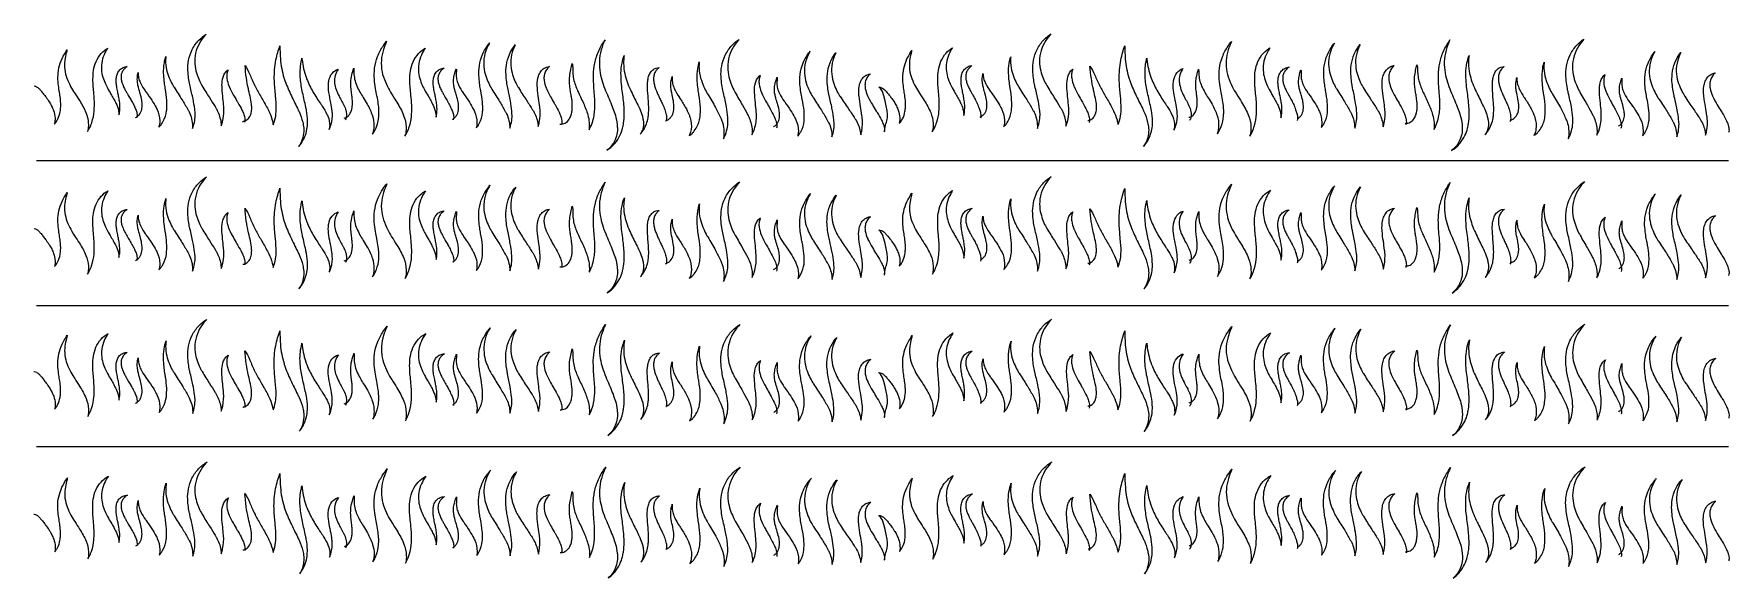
# Model space of a CAD drawing. Extents: x -11 to 6914, y 38 to 2262.
import ezdxf

# ---------------------------------------------------------------- set-up
doc = ezdxf.new("R2010")
doc.units = 0
doc.layers.add('Layer_1', color=7, linetype='CONTINUOUS')

msp = doc.modelspace()

# ---------------------------------------------------------------- linework, layer by layer
at = {"layer": 'Layer_1', "color": 7}
for points in [[(621.19824, 2153.79384), (621.198248, 2153.79384)], [(646.030624, 2150.04448), (646.030624, 2150.04448)], [(1821.72952, 2178.00184), (1821.72952, 2178.00184)], [(3141.36184, 2147.4968), (3141.36176, 2147.4968)], [(4087.1612, 2198.3672), (4087.1612, 2198.3672)], [(4097.32192, 2150.63864), (4097.32192, 2150.63864)], [(5273.22832, 2176.70512), (5273.22832, 2176.70512)], [(5283.31096, 2180.98336), (5283.31096, 2180.98336)], [(5755.42224, 2183.69168), (5755.42224, 2183.6916)], [(6264.75776, 2175.68792), (6264.75776, 2175.688)], [(88.248481, 2103.07392), (88.248489, 2103.07392)], [(264.736785, 2125.18016), (264.736785, 2125.18016)], [(330.614889, 2100.42848), (330.614889, 2100.42848)], [(345.228593, 2079.10496), (345.228593, 2079.10496)], [(345.475297, 2092.7828), (345.475297, 2092.7828)], [(768.9568, 2101.014), (768.9568, 2101.014)], [(777.188968, 2096.11952), (777.188968, 2096.11952)], [(777.573192, 2079.26032), (777.573192, 2079.26032)], [(1010.62256, 2082.61088), (1010.62256, 2082.61088)], [(1077.16776, 2085.57664), (1077.16776, 2085.57664)], [(1077.65568, 2078.98032), (1077.65568, 2078.98032)], [(1531.60616, 2129.14712), (1531.60616, 2129.14712)], [(1625.4664, 2093.6076), (1625.4664, 2093.6076)], [(1640.26648, 2085.60304), (1640.26648, 2085.60304)], [(1704.32752, 2080.57776), (1704.32752, 2080.57776)], [(1808.82696, 2132.1824), (1808.82696, 2132.1824)], [(1826.6752, 2138.15128), (1826.6752, 2138.15128)], [(1832.75832, 2098.10608), (1832.75832, 2098.10608)], [(1917.55184, 2105.01632), (1917.55184, 2105.01632)], [(1921.29864, 2145.33376), (1921.29864, 2145.33376)], [(2047.97192, 2080.25896), (2047.97192, 2080.25896)], [(2054.32288, 2099.05928), (2054.32288, 2099.05928)], [(2065.95248, 2115.17216), (2065.95248, 2115.17216)], [(2073.09744, 2088.17328), (2073.09744, 2088.17328)], [(2178.03144, 2089.2456), (2178.03144, 2089.2456)], [(2299.122, 2137.29648), (2299.122, 2137.29648)], [(2304.26736, 2092.93912), (2304.26736, 2092.93912)], [(2498.89784, 2082.81928), (2498.89784, 2082.81928)], [(2505.46048, 2100.38224), (2505.46048, 2100.38224)], [(2796.17576, 2088.07536), (2796.17576, 2088.07536)], [(2798.89552, 2129.96744), (2798.89552, 2129.96752)], [(2943.38512, 2078.03464), (2943.38512, 2078.03464)], [(3136.8316, 2102.09488), (3136.8316, 2102.09488)], [(3232.0556, 2109.81264), (3232.0556, 2109.81264)], [(3376.9532, 2083.57688), (3376.9532, 2083.57688)], [(3539.78056, 2101.4344), (3539.78056, 2101.4344)], [(3687.9936, 2131.28904), (3687.9936, 2131.28904)], [(3715.84304, 2126.004), (3715.84304, 2126.004)], [(3781.57576, 2102.09384), (3781.57576, 2102.09392)], [(3796.2276, 2079.984), (3796.2276, 2079.984)], [(3796.40424, 2094.6332), (3796.40424, 2094.6332)], [(4069.5544, 2113.20232), (4069.5544, 2113.20232)], [(4102.08952, 2111.172), (4102.08952, 2111.172)], [(4212.85648, 2086.0964), (4212.85648, 2086.0964)], [(4228.16368, 2098.17872), (4228.16368, 2098.17864)], [(4228.5932, 2080.51808), (4228.5932, 2080.51808)], [(4462.29184, 2082.2736), (4462.29184, 2082.2736)], [(4528.70472, 2085.64792), (4528.70472, 2085.64792)], [(4529.21008, 2079.00856), (4529.21008, 2079.00856)], [(4832.39752, 2120.70904), (4832.39752, 2120.70904)], [(4982.76128, 2129.87512), (4982.76128, 2129.87512)], [(5091.21512, 2087.5264), (5091.21512, 2087.5264)], [(5258.49456, 2090.6872), (5258.49456, 2090.6872)], [(5278.27448, 2137.32088), (5278.27448, 2137.32088)], [(5284.38848, 2097.5112), (5284.38848, 2097.5112)], [(5372.64328, 2145.68256), (5372.64328, 2145.68256)], [(5393.59608, 2103.61), (5393.59608, 2103.61)], [(5499.05296, 2081.33592), (5499.05296, 2081.33592)], [(5524.07384, 2090.23152), (5524.07384, 2090.23152)], [(5730.04304, 2129.34392), (5730.04304, 2129.34392)], [(5950.3668, 2083.6724), (5950.3668, 2083.6724)], [(5967.94008, 2117.02632), (5967.94008, 2117.02632)], [(6274.6216, 2126.74552), (6274.6216, 2126.74552)], [(6394.46376, 2079.95568), (6394.46376, 2079.95568)], [(6571.06344, 2095.33112), (6571.06344, 2095.33112)], [(6583.0796, 2142.21496), (6583.0796, 2142.21496)], [(6588.43152, 2101.27376), (6588.43152, 2101.27376)], [(6683.38912, 2110.12264), (6683.38912, 2110.12264)], [(6828.10976, 2086.32072), (6828.10976, 2086.32072)], [(303.774825, 2015.96736), (303.774825, 2015.96736)], [(360.877689, 2034.92864), (360.877689, 2034.92864)], [(411.621552, 2071.75968), (411.621552, 2071.75968)], [(422.696272, 2019.59824), (422.696272, 2019.59824)], [(425.273168, 2059.50664), (425.273176, 2059.50664)], [(524.80496, 2044.98712), (524.80496, 2044.98712)], [(625.543872, 2054.76864), (625.543864, 2054.76864)], [(757.49008, 2048.20112), (757.49008, 2048.2012)], [(787.271656, 2046.15704), (787.271664, 2046.15704)], [(865.0996, 2036.61232), (865.0996, 2036.61232)], [(894.13784, 2045.28528), (894.13784, 2045.28528)], [(971.24712, 2075.96192), (971.24712, 2075.96192)], [(971.4748, 2068.92248), (971.4748, 2068.92248)], [(976.08552, 2009.88152), (976.08552, 2009.88152)], [(1193.10776, 2065.83592), (1193.10776, 2065.83592)], [(1193.65624, 2069.2796), (1193.65624, 2069.2796)], [(1283.88264, 2064.13488), (1283.88264, 2064.13488)], [(1299.40896, 2076.65384), (1299.40896, 2076.65384)], [(1599.03328, 2008.73904), (1599.03328, 2008.73904)], [(1626.65688, 2016.92128), (1626.65688, 2016.92128)], [(1640.02872, 2071.55832), (1640.02872, 2071.55832)], [(1648.02856, 2043.11264), (1648.02856, 2043.11264)], [(1655.90112, 2026.65488), (1655.90112, 2026.65488)], [(1716.76192, 2072.6776), (1716.76192, 2072.6776)], [(1723.6612, 2053.05512), (1723.6612, 2053.05512)], [(1742.03488, 2021.16968), (1742.03488, 2021.16968)], [(1813.38656, 2035.81968), (1813.38656, 2035.81968)], [(1923.6376, 2046.85824), (1923.6376, 2046.85824)], [(1964.96528, 2047.73368), (1964.96528, 2047.7336)], [(1968.30424, 2042.28976), (1968.30424, 2042.28976)], [(2045.58824, 2044.82448), (2045.58824, 2044.82448)], [(2073.40408, 2071.32272), (2073.40408, 2071.32272)], [(2082.95936, 2038.18168), (2082.95936, 2038.18168)], [(2177.10816, 2062.76984), (2177.10816, 2062.76984)], [(2276.27632, 2048.578), (2276.27632, 2048.578)], [(2388.5828, 2065.43056), (2388.5828, 2065.43056)], [(2412.01216, 2066.55448), (2412.01216, 2066.55448)], [(2425.72096, 2033.8272), (2425.72096, 2033.8272)], [(2496.0016, 2064.36944), (2496.0016, 2064.36944)], [(2520.42272, 2075.98432), (2520.42272, 2075.98432)], [(2592.91312, 2030.72808), (2592.91312, 2030.72808)], [(2605.28144, 2038.59848), (2605.28144, 2038.59848)], [(2705.08592, 2017.1468), (2705.08592, 2017.1468)], [(2741.3728, 2016.32096), (2741.3728, 2016.32096)], [(2932.90704, 2026.12656), (2932.90704, 2026.12656)], [(2933.03688, 2022.76072), (2933.03688, 2022.76072)], [(2951.42856, 2073.2548), (2951.42856, 2073.2548)], [(2961.78784, 2021.83808), (2961.78784, 2021.83808)], [(3024.4132, 2058.48752), (3024.4132, 2058.48744)], [(3027.22736, 2038.42024), (3027.22736, 2038.42024)], [(3118.56016, 2055.29784), (3118.56016, 2055.29784)], [(3237.97856, 2009.31512), (3237.97856, 2009.31512)], [(3253.86128, 2067.48312), (3253.86128, 2067.48312)], [(3279.35848, 2010.78504), (3279.35848, 2010.78504)], [(3359.55464, 2010.17344), (3359.55464, 2010.17344)], [(3365.81472, 2066.5684), (3365.81472, 2066.5684)], [(3384.37096, 2056.50104), (3384.37096, 2056.50104)], [(3460.87128, 2036.28416), (3460.87128, 2036.28416)], [(3755.32816, 2015.14816), (3755.32816, 2015.14816)], [(3783.13936, 2023.65624), (3783.13936, 2023.65624)], [(3812.51432, 2033.89696), (3812.51432, 2033.89696)], [(3863.57912, 2069.2724), (3863.57912, 2069.2724)], [(3874.45272, 2018.9376), (3874.45272, 2018.9376)], [(3877.2372, 2057.89872), (3877.2372, 2057.89872)], [(3898.25736, 2024.60784), (3898.25736, 2024.60784)], [(3976.45408, 2044.56168), (3976.45408, 2044.56168)], [(4009.53608, 2049.1008), (4009.53608, 2049.1008)], [(4013.05224, 2043.65336), (4013.05224, 2043.65336)], [(4077.05952, 2054.63824), (4077.05952, 2054.63824)], [(4208.80048, 2052.468), (4208.80048, 2052.468)], [(4317.08256, 2035.30448), (4317.08256, 2035.30448)], [(4343.76688, 2048.65704), (4343.76688, 2048.65704)], [(4346.04352, 2044.26128), (4346.04352, 2044.26128)], [(4422.9976, 2075.37336), (4422.9976, 2075.37336)], [(4423.22688, 2068.35888), (4423.22688, 2068.35888)], [(4427.77008, 2009.60496), (4427.77008, 2009.60496)], [(4464.5332, 2075.34088), (4464.5332, 2075.34088)], [(4644.4616, 2066.46416), (4644.4616, 2066.46416)], [(4644.97528, 2070.02392), (4644.97528, 2070.02392)], [(4668.32808, 2063.99216), (4668.32808, 2063.99216)], [(4735.5636, 2061.8024), (4735.5636, 2061.8024)], [(4736.45928, 2036.06312), (4736.45928, 2036.06312)], [(4759.55296, 2048.63864), (4759.55296, 2048.63864)], [(5091.03976, 2072.50712), (5091.03976, 2072.50712)], [(5107.54664, 2025.68888), (5107.54664, 2025.68888)], [(5155.9872, 2077.13816), (5155.9872, 2077.13816)], [(5168.69016, 2070.32608), (5168.69016, 2070.32608)], [(5193.7932, 2020.5032), (5193.7932, 2020.5032)], [(5265.04584, 2035.372), (5265.04584, 2035.372)], [(5375.1508, 2046.73384), (5375.1508, 2046.73384)], [(5376.41944, 2040.95144), (5376.41944, 2040.95144)], [(5496.94912, 2045.03952), (5496.94912, 2045.03952)], [(5524.426, 2072.57928), (5524.426, 2072.57928)], [(5534.31704, 2038.41992), (5534.31704, 2038.41992)], [(5629.06808, 2060.38072), (5629.06808, 2060.3808)], [(5631.3692, 2037.1288), (5631.3692, 2037.1288)], [(5645.71664, 2075.93384), (5645.71664, 2075.93384)], [(5728.11552, 2047.96064), (5728.11552, 2047.96064)], [(5840.29856, 2065.25264), (5840.29856, 2065.25264)], [(5863.7028, 2066.46576), (5863.7028, 2066.46576)], [(5877.49424, 2033.49576), (5877.49424, 2033.49576)], [(5947.60424, 2064.59376), (5947.60424, 2064.59376)], [(5971.85848, 2076.98672), (5971.85848, 2076.98672)], [(5977.88312, 2045.2324), (5977.88312, 2045.2324)], [(6043.08464, 2050.03064), (6043.08464, 2050.03064)], [(6044.91216, 2029.11888), (6044.91216, 2029.11888)], [(6050.26416, 2056.9236), (6050.26416, 2056.9236)], [(6057.24448, 2037.10256), (6057.24448, 2037.10256)], [(6156.7476, 2016.7928), (6156.7476, 2016.7928)], [(6157.59552, 2012.24672), (6157.59552, 2012.24672)], [(6192.99696, 2016.0576), (6192.99696, 2016.0576)], [(6256.25752, 2025.74456), (6256.25752, 2025.74456)], [(6384.52368, 2022.828), (6384.52368, 2022.828)], [(6413.25464, 2021.9536), (6413.25464, 2021.9536)], [(6466.50576, 2043.50744), (6466.50576, 2043.50744)], [(6479.16944, 2036.1468), (6479.16944, 2036.1468)], [(6570.25304, 2054.51712), (6570.25304, 2054.51712)], [(6595.74136, 2060.94024), (6595.74136, 2060.94024)], [(6681.05192, 2068.84072), (6681.05192, 2068.84072)], [(6689.48424, 2009.1648), (6689.48424, 2009.1648)], [(6705.19408, 2067.72128), (6705.19408, 2067.72128)], [(6810.94088, 2010.27576), (6810.94088, 2010.27576)], [(6811.36384, 2048.11456), (6811.36384, 2048.11456)], [(6835.3232, 2058.44), (6835.3232, 2058.44)], [(6836.33344, 2040.41288), (6836.33344, 2040.41288)], [(98.260089, 1983.92336), (98.260089, 1983.92336)], [(98.537937, 1963.5448), (98.537937, 1963.5448)], [(174.991249, 1989.82704), (174.991257, 1989.82704)], [(189.397665, 1965.6508), (189.397665, 1965.65072)], [(396.711769, 1971.48504), (396.711777, 1971.48504)], [(431.2414, 1969.76112), (431.2414, 1969.76112)], [(531.692944, 1955.91016), (531.692944, 1955.91016)], [(531.751424, 1991.11304), (531.751424, 1991.11304)], [(593.793336, 1993.2072), (593.793344, 1993.2072)], [(639.00528, 1995.79728), (639.005272, 1995.79728)], [(645.89144, 1954.48168), (645.89144, 1954.48168)], [(728.958408, 1964.49976), (728.958416, 1964.49976)], [(760.384336, 2007.392), (760.384336, 2007.392)], [(763.920224, 1971.85968), (763.920224, 1971.85968)], [(818.60472, 1987.4904), (818.60472, 1987.4904)], [(838.99904, 1950.34536), (838.99904, 1950.34536)], [(1072.14672, 1944.28224), (1072.14672, 1944.28216)], [(1102.70112, 1948.71296), (1102.70112, 1948.71296)], [(1159.58912, 1976.85608), (1159.58912, 1976.85608)], [(1166.95584, 1965.9516), (1166.95584, 1965.9516)], [(1199.95752, 1991.16904), (1199.95752, 1991.16904)], [(1202.13992, 1980.59824), (1202.13992, 1980.59824)], [(1239.39704, 2000.79512), (1239.39704, 2000.79512)], [(1250.39712, 1980.84944), (1250.3972, 1980.84944)], [(1252.78896, 1976.36672), (1252.78896, 1976.36672)], [(1289.72328, 1995.57992), (1289.72328, 1995.57992)], [(1290.33352, 1974.9084), (1290.33352, 1974.9084)], [(1334.29296, 2001.56968), (1334.29296, 2001.5696)], [(1350.72304, 1974.07152), (1350.72304, 1974.07152)], [(1398.3804, 1950.39736), (1398.3804, 1950.39744)], [(1471.58152, 1982.74752), (1471.58152, 1982.74752)], [(1531.10568, 1992.5764), (1531.10568, 1992.5764)], [(1610.13904, 1989.43864), (1610.13904, 1989.43864)], [(1619.97752, 1970.31352), (1619.97752, 1970.31352)], [(1691.30136, 1961.94016), (1691.30136, 1961.94016)], [(1693.7308, 1956.61424), (1693.7308, 1956.61424)], [(1724.25416, 1962.3364), (1724.25416, 1962.3364)], [(1821.49328, 1982.9936), (1821.49328, 1982.9936)], [(1822.3804, 1948.36368), (1822.3804, 1948.36368)], [(1935.41, 1987.8248), (1935.41, 1987.8248)], [(1941.0324, 1946.42976), (1941.0324, 1946.42976)], [(2050.6568, 1998.68816), (2050.6568, 1998.68816)], [(2114.04944, 1979.306), (2114.04944, 1979.306)], [(2187.04848, 1944.72464), (2187.04848, 1944.72464)], [(2243.81424, 1954.56568), (2243.81424, 1954.56568)], [(2354.53264, 1957.21976), (2354.53264, 1957.21976)], [(2399.81904, 1964.61144), (2399.81904, 1964.61144)], [(2498.76872, 1995.32008), (2498.76872, 1995.32016)], [(2545.20472, 1999.46928), (2545.20472, 1999.4692)], [(2599.89304, 1996.14696), (2599.89304, 1996.14696)], [(2600.87728, 1940.08856), (2600.87728, 1940.08856)], [(2626.65192, 2001.05128), (2626.65192, 2001.05128)], [(2711.77344, 1960.21528), (2711.77344, 1960.21528)], [(2818.31512, 1963.31312), (2818.31512, 1963.31312)], [(2936.68656, 1979.20232), (2936.68656, 1979.20232)], [(2939.95344, 1942.20696), (2939.95344, 1942.20696)], [(3080.40176, 1948.98656), (3080.40176, 1948.98656)], [(3250.6808, 1952.19832), (3250.6808, 1952.19832)], [(3396.38832, 2005.84664), (3396.38832, 2005.84664)], [(3490.41192, 2002.12408), (3490.41192, 2002.12408)], [(3503.18072, 1983.53536), (3503.18072, 1983.53536)], [(3512.5172, 1967.27792), (3512.5172, 1967.27792)], [(3520.28776, 1949.56416), (3520.28776, 1949.56416)], [(3549.6824, 1963.74528), (3549.6824, 1963.74528)], [(3640.7316, 1965.32232), (3640.7316, 1965.32232)], [(3686.73248, 1998.79704), (3686.73248, 1998.79704)], [(3766.32328, 1995.93104), (3766.32328, 1995.93104)], [(3790.22472, 1984.67896), (3790.22472, 1984.67896)], [(3847.02008, 1967.0244), (3847.02008, 1967.0244)], [(3983.04048, 1956.16672), (3983.04048, 1956.1668)], [(3983.24504, 1991.05552), (3983.24504, 1991.05552)], [(4068.8888, 1953.22096), (4068.8888, 1953.22096)], [(4090.55856, 1995.6072), (4090.55856, 1995.6072)], [(4180.59672, 1964.00128), (4180.59672, 1964.00128)], [(4270.386, 1986.62112), (4270.386, 1986.62112)], [(4290.62184, 1948.50496), (4290.62184, 1948.50496)], [(4523.78776, 1943.99104), (4523.78776, 1943.99104)], [(4554.41984, 1948.23376), (4554.41984, 1948.23376)], [(4611.44752, 1976.09024), (4611.44752, 1976.09024)], [(4618.84648, 1965.05784), (4618.84648, 1965.05784)], [(4651.90864, 1990.1824), (4651.90864, 1990.1824)], [(4654.1296, 1979.46496), (4654.1296, 1979.46496)], [(4702.56944, 1978.73872), (4702.56944, 1978.73872)], [(4704.94936, 1974.0748), (4704.94936, 1974.0748)], [(4739.81096, 1960.57544), (4739.81096, 1960.57544)], [(4741.15608, 1995.1804), (4741.15608, 1995.1804)], [(4741.54504, 1975.04216), (4741.54504, 1975.04216)], [(4785.72536, 2001.17152), (4785.72536, 2001.17152)], [(4802.00168, 1974.03408), (4802.00168, 1974.03408)], [(4813.60856, 1951.828), (4813.60856, 1951.828)], [(4847.42904, 1975.47864), (4847.42904, 1975.47864)], [(4922.99904, 1982.35592), (4922.99904, 1982.35592)], [(5050.60736, 2007.95512), (5050.60736, 2007.95512)], [(5061.7872, 1988.33728), (5061.7872, 1988.33728)], [(5143.616, 1952.018), (5143.616, 1952.018)], [(5175.36496, 1957.82184), (5175.36496, 1957.82184)], [(5219.54824, 1982.65768), (5219.54824, 1982.65768)], [(5272.98352, 1982.94368), (5272.98352, 1982.94368)], [(5273.72048, 1948.63968), (5273.72048, 1948.63968)], [(5343.2088, 1985.16088), (5343.2088, 1985.16088)], [(5366.11176, 1945.2456), (5366.11176, 1945.2456)], [(5386.96376, 1987.63416), (5386.96376, 1987.63416)], [(5392.54384, 1946.26184), (5392.54376, 1946.26184)], [(5502.27728, 1998.352), (5502.27728, 1998.352)], [(5565.83128, 1978.43912), (5565.83128, 1978.43904)], [(5638.45896, 1945.56448), (5638.45896, 1945.56448)], [(5731.97208, 1953.19448), (5731.97208, 1953.19448)], [(5806.26936, 1956.90656), (5806.26936, 1956.90656)], [(5851.61816, 1964.08112), (5851.61816, 1964.08112)], [(5904.61432, 1977.62304), (5904.61432, 1977.62304)], [(5950.70968, 1994.2964), (5950.70968, 1994.2964)], [(5952.35552, 1970.70032), (5952.35552, 1970.70032)], [(5997.242, 1997.83312), (5997.242, 1997.83312)], [(6017.30112, 1948.6032), (6017.30112, 1948.6032)], [(6051.06624, 1998.13952), (6051.06624, 1998.13952)], [(6051.62336, 1995.62864), (6051.62336, 1995.62864)], [(6051.98304, 1941.28552), (6051.98304, 1941.28552)], [(6078.3616, 2000.582), (6078.36168, 2000.582)], [(6163.26216, 1960.26792), (6163.26216, 1960.26792)], [(6225.19008, 1960.6972), (6225.19008, 1960.6972)], [(6269.91, 1963.10144), (6269.91, 1963.10144)], [(6335.6336, 1970.02424), (6335.63368, 1970.02424)], [(6388.40432, 1978.68488), (6388.40432, 1978.68488)], [(6444.31424, 1962.11168), (6444.31424, 1962.11168)], [(6531.7928, 1949.08072), (6531.7928, 1949.08072)], [(6578.48168, 1998.44968), (6578.48168, 1998.44968)], [(6622.22888, 2003.85488), (6622.22888, 2003.85488)], [(6657.70896, 1949.5604), (6657.70896, 1949.5604)], [(6702.21128, 1951.9984), (6702.21128, 1951.9984)], [(6733.51672, 2006.67168), (6733.5168, 2006.67168)], [(6817.81152, 1964.34224), (6817.81152, 1964.34224)], [(6882.18944, 1945.5744), (6882.18944, 1945.5744)], [(421.87668, 1934.62312), (421.87668, 1934.62312)], [(875.34208, 1934.3844), (875.34208, 1934.3844)], [(1397.90184, 1924.7068), (1397.90184, 1924.7068)], [(1499.61192, 1928.74864), (1499.61192, 1928.74864)], [(1715.85216, 1927.91008), (1715.85216, 1927.91008)], [(2401.0536, 1935.18816), (2401.0536, 1935.18816)], [(2794.76584, 1918.03344), (2794.76584, 1918.03344)], [(2823.85536, 1919.30488), (2823.85536, 1919.30488)], [(2904.89104, 1932.05736), (2904.89104, 1932.05736)], [(3013.0652, 1924.312), (3013.0652, 1924.312)], [(3026.72824, 1896.5852), (3026.72824, 1896.5852)], [(3035.4176, 1930.15008), (3035.4176, 1930.15008)], [(3136.08608, 1913.6156), (3136.08608, 1913.6156)], [(3256.80408, 1910.56112), (3256.80408, 1910.56112)], [(3371.90192, 1928.26192), (3371.90192, 1928.26192)], [(3451.91256, 1908.93696), (3451.91256, 1908.93696)], [(3455.81264, 1900.71056), (3455.81264, 1900.71056)], [(3873.08896, 1936.65464), (3873.08896, 1936.65472)], [(4326.28352, 1936.0744), (4326.28352, 1936.0744)], [(4950.9924, 1928.25728), (4950.9924, 1928.25728)], [(5167.0632, 1929.96072), (5167.0632, 1929.96072)], [(5852.82064, 1934.61976), (5852.82064, 1934.61976)], [(6116.94392, 1931.23888), (6116.94392, 1931.23888)], [(6161.66808, 1923.51856), (6161.66808, 1923.51856)], [(6246.25512, 1917.99552), (6246.25512, 1917.99552)], [(6356.5832, 1931.39632), (6356.5832, 1931.39632)], [(6464.57792, 1922.00352), (6464.57792, 1922.00352)], [(6477.84728, 1898.74776), (6477.84728, 1898.74776)], [(6486.3752, 1925.9392), (6486.3752, 1925.9392)], [(6681.518, 1909.43432), (6681.518, 1909.43432)], [(6708.27984, 1910.392), (6708.27984, 1910.392)], [(6791.53208, 1920.5212), (6791.53208, 1920.5212)], [(6823.58904, 1927.57704), (6823.58904, 1927.57704)], [(6903.53104, 1907.01008), (6903.53104, 1907.01008)], [(0, 1744), (6912, 1744)], [(1920.92784, 1561.378336), (1920.92784, 1561.378344)], [(3231.68064, 1525.852368), (3231.68064, 1525.852376)], [(5967.64104, 1533.31772), (5967.64104, 1533.31772)], [(87.982732, 1518.923928), (87.982732, 1518.923936)], [(524.439768, 1460.931176), (524.439768, 1460.931176)], [(561.671216, 1459.97948), (561.671224, 1459.97948)], [(787.320272, 1462.153216), (787.320272, 1462.153208)], [(892.00888, 1465.850896), (892.00888, 1465.850888)], [(971.03776, 1484.830608), (971.03776, 1484.830616)], [(1193.32984, 1485.35924), (1193.32984, 1485.35924)], [(1283.64568, 1479.933288), (1283.64568, 1479.933296)], [(1640.052, 1487.552632), (1640.052, 1487.552624)], [(1648.04928, 1459.114968), (1648.04928, 1459.11496)], [(1704.1776, 1496.391368), (1704.1776, 1496.391376)], [(1706.46976, 1457.282104), (1706.46976, 1457.282104)], [(1924.54752, 1457.071536), (1924.54752, 1457.071544)], [(1942.52016, 1519.2908), (1942.52016, 1519.290792)], [(2047.5564, 1496.395704), (2047.5564, 1496.395712)], [(2053.8996, 1515.294784), (2053.8996, 1515.294792)], [(2177.86952, 1505.055784), (2177.86952, 1505.055792)], [(2388.29992, 1481.413408), (2388.29992, 1481.413416)], [(2495.70504, 1480.394768), (2495.70504, 1480.394768)], [(2520.432, 1491.982208), (2520.432, 1491.9822)], [(2521.56104, 1506.487184), (2521.56104, 1506.487176)], [(2605.44296, 1454.69668), (2605.44296, 1454.696672)], [(2795.88712, 1504.084168), (2795.88712, 1504.084176)], [(2942.96704, 1494.278136), (2942.96704, 1494.278136)], [(3359.86504, 1463.274344), (3359.86504, 1463.274352)], [(3384.42488, 1472.469808), (3384.42488, 1472.4698)], [(3385.36432, 1455.270016), (3385.36432, 1455.270008)], [(3781.33728, 1518.208008), (3781.33728, 1518.208008)], [(3870.208, 1491.919768), (3870.208, 1491.91976)], [(3877.3984, 1474.005816), (3877.3984, 1474.005816)], [(3976.08968, 1460.504632), (3976.08968, 1460.50464)], [(4076.77608, 1470.624976), (4076.77608, 1470.624984)], [(4208.41664, 1468.497168), (4208.41664, 1468.497168)], [(4208.49744, 1464.392032), (4208.49744, 1464.39204)], [(4212.436, 1502.238904), (4212.436, 1502.238912)], [(4219.52216, 1519.230552), (4219.52216, 1519.23056)], [(4228.64664, 1496.498192), (4228.64664, 1496.498192)], [(4528.40368, 1501.654136), (4528.40368, 1501.654144)], [(4528.9108, 1495.010392), (4528.9108, 1495.0104)], [(4668.28504, 1480.004016), (4668.28504, 1480.004008)], [(4735.32728, 1477.597624), (4735.32728, 1477.597632)], [(5099.47792, 1458.726672), (5099.47792, 1458.726664)], [(5155.83776, 1492.948984), (5155.83776, 1492.948992)], [(5158.48184, 1455.528976), (5158.48184, 1455.528984)], [(5175.77904, 1467.575888), (5175.77904, 1467.57588)], [(5258.13752, 1506.576656), (5258.13752, 1506.576664)], [(5374.80112, 1462.718056), (5374.80112, 1462.718064)], [(5420.03024, 1458.261352), (5420.03024, 1458.261344)], [(5498.6368, 1497.469696), (5498.6368, 1497.469696)], [(5534.36648, 1454.4162), (5534.36648, 1454.416192)], [(5727.776, 1463.877872), (5727.776, 1463.87788)], [(5977.89216, 1461.233384), (5977.89216, 1461.233376)], [(6827.69776, 1502.662176), (6827.69776, 1502.662176)], [(97.970764, 1399.91352), (97.970756, 1399.913528)], [(303.911108, 1432.006856), (303.911116, 1432.006856)], [(314.839732, 1413.10192), (314.839732, 1413.101912)], [(324.529372, 1394.363632), (324.529372, 1394.363624)], [(360.894164, 1450.934816), (360.894164, 1450.934808)], [(422.551912, 1435.562352), (422.551912, 1435.56236)], [(431.067408, 1385.794408), (431.067408, 1385.794416)], [(1199.69848, 1407.064), (1199.69848, 1407.064008)], [(1239.36464, 1416.77556), (1239.36464, 1416.77556)], [(1350.95984, 1390.074744), (1350.95984, 1390.074744)], [(1530.71344, 1408.498704), (1530.71344, 1408.498712)], [(1599.17168, 1424.776808), (1599.17168, 1424.7768)], [(1768.28136, 1398.641744), (1768.28136, 1398.641736)], [(2624.75752, 1420.074776), (2624.75752, 1420.074768)], [(2804.40944, 1441.871736), (2804.40944, 1441.871744)], [(2932.53672, 1442.142504), (2932.53672, 1442.142504)], [(3034.73608, 1434.91532), (3034.73608, 1434.915312)], [(3170.87112, 1420.172208), (3170.87112, 1420.1722)], [(3470.02584, 1443.552904), (3470.02584, 1443.552904)], [(3503.42288, 1399.53104), (3503.42288, 1399.531032)], [(3687.22224, 1388.420248), (3687.22224, 1388.420256)], [(3755.46472, 1431.187152), (3755.46472, 1431.187152)], [(3776.16288, 1392.898032), (3776.16288, 1392.898024)], [(3790.0352, 1400.568496), (3790.0352, 1400.568504)], [(3812.53088, 1449.90308), (3812.53088, 1449.903072)], [(3874.3088, 1434.901304), (3874.3088, 1434.901304)], [(3898.43432, 1440.647624), (3898.43432, 1440.647624)], [(4090.27856, 1411.588664), (4090.27856, 1411.588672)], [(4215.27232, 1387.13912), (4215.27232, 1387.13912)], [(4368.97864, 1419.589904), (4368.97864, 1419.589896)], [(4611.64584, 1392.149256), (4611.64584, 1392.149248)], [(4785.95064, 1417.201696), (4785.95064, 1417.201688)], [(4802.23872, 1390.036648), (4802.23872, 1390.03664)], [(4923.2892, 1398.393664), (4923.2892, 1398.393656)], [(5219.7428, 1398.656536), (5219.7428, 1398.656528)], [(5565.874, 1394.452824), (5565.874, 1394.452824)], [(5631.22784, 1453.032816), (5631.22784, 1453.032824)], [(5662.4412, 1444.23448), (5662.4412, 1444.234472)], [(6044.74864, 1445.008248), (6044.74864, 1445.008256)], [(6050.8864, 1414.09912), (6050.8864, 1414.09912)], [(6383.99336, 1442.26568), (6383.99336, 1442.26568)], [(6413.3016, 1437.951808), (6413.3016, 1437.9518)], [(6469.5328, 1422.308608), (6469.5328, 1422.308616)], [(6810.55768, 1426.288232), (6810.55768, 1426.288232)], [(96.058652, 1359.6342), (96.058652, 1359.634208)], [(189.695516, 1381.683632), (189.695516, 1381.683632)], [(531.28824, 1371.943584), (531.28824, 1371.943592)], [(839.043376, 1366.375), (839.043376, 1366.375)], [(948.7672, 1362.640512), (948.7672, 1362.640504)], [(978.30872, 1359.418632), (978.30872, 1359.41864)], [(1487.18576, 1372.391016), (1487.18576, 1372.391008)], [(1724.07976, 1378.370216), (1724.07976, 1378.370224)], [(1914.8648, 1361.318208), (1914.8648, 1361.3182)], [(2178.81072, 1334.66984), (2178.81072, 1334.669848)], [(2182.24968, 1342.5858), (2182.24968, 1342.585808)], [(2277.12304, 1343.92448), (2277.12304, 1343.924488)], [(2566.248, 1368.285512), (2566.248, 1368.285504)], [(2711.38736, 1376.221864), (2711.38736, 1376.221864)], [(2818.03968, 1379.291976), (2818.03968, 1379.291984)], [(3035.23824, 1346.189608), (3035.23824, 1346.189616)], [(3098.26416, 1334.457224), (3098.26416, 1334.457216)], [(3206.43944, 1365.69172), (3206.43944, 1365.691712)], [(3230.31736, 1325.493696), (3230.31736, 1325.493696)], [(3365.83056, 1380.698472), (3365.83056, 1380.69848)], [(3451.95568, 1324.967912), (3451.95568, 1324.967904)], [(3512.77024, 1383.246296), (3512.77024, 1383.246288)], [(3641.03024, 1381.353384), (3641.03024, 1381.353384)], [(3653.05624, 1355.924184), (3653.05624, 1355.924176)], [(3939.74072, 1376.942496), (3939.74072, 1376.942488)], [(4069.11496, 1369.225344), (4069.11496, 1369.225344)], [(4180.78624, 1380.035152), (4180.78624, 1380.035144)], [(4429.72296, 1359.674032), (4429.72296, 1359.67404)], [(4554.1372, 1364.184016), (4554.1372, 1364.184024)], [(4739.51912, 1376.624776), (4739.51912, 1376.624776)], [(4983.8248, 1380.223912), (4983.8248, 1380.22392)], [(5071.78184, 1384.915312), (5071.78184, 1384.915304)], [(5141.69848, 1373.581832), (5141.69848, 1373.581832)], [(5143.64256, 1368.045176), (5143.64256, 1368.045176)], [(5366.33744, 1361.2504), (5366.33744, 1361.250392)], [(5585.87792, 1356.017168), (5585.87792, 1356.017168)], [(5633.604, 1344.01016), (5633.604, 1344.010168)], [(6051.75816, 1357.36784), (6051.75816, 1357.367848)], [(6162.87592, 1376.275392), (6162.87592, 1376.2754)], [(6246.47968, 1333.997888), (6246.47968, 1333.99788)], [(6391.38128, 1357.229208), (6391.38128, 1357.229216)], [(6444.35488, 1378.130552), (6444.35488, 1378.130544)], [(6464.62416, 1338.040072), (6464.62416, 1338.040072)], [(6586.2852, 1364.161344), (6586.2852, 1364.161344)], [(6586.94168, 1329.995712), (6586.94168, 1329.99572)], [(6681.74656, 1325.438096), (6681.74656, 1325.438096)], [(6707.92184, 1326.372192), (6707.92184, 1326.3722)], [(6817.45872, 1380.291336), (6817.45872, 1380.291344)], [(6882.22688, 1361.58964), (6882.22688, 1361.58964)], [(0, 1152), (6912, 1152)], [(1624.99232, 925.85508), (1624.99232, 925.85508)], [(1806.07464, 923.291704), (1806.07464, 923.291712)], [(2277.56728, 962.10304), (2277.56728, 962.103048)], [(2515.77408, 946.838416), (2515.77408, 946.838424)], [(3539.25056, 933.126093), (3539.25056, 933.126101)], [(3781.09848, 934.321925), (3781.09848, 934.321933)], [(5075.96672, 927.614688), (5075.96672, 927.614688)], [(5967.34128, 949.608584), (5967.34128, 949.608584)], [(2182.06896, 758.670048), (2182.06896, 758.670056)], [(2795.21384, 750.040648), (2795.21384, 750.04064)], [(3340.37552, 753.15088), (3340.37552, 753.150872)], [(3452.00008, 740.99888), (3452.00008, 740.998872)], [(6246.70416, 750.000328), (6246.70416, 750.000328)], [(6549.68536, 750.910696), (6549.68536, 750.910688)], [(6586.5264, 746.041296), (6586.5264, 746.041304)], [(6907.36888, 730.58916), (6907.36888, 730.589152)], [(0, 575.99996), (6912, 575.99996)], [(235.515683, 379.022896), (235.515683, 379.022904)], [(329.897403, 348.779232), (329.897403, 348.77924)], [(617.262248, 361.15288), (617.26224, 361.152888)], [(767.670544, 349.762), (767.670544, 349.762)], [(1530.29312, 377.446192), (1530.29312, 377.4462)], [(1943.03904, 351.238544), (1943.03904, 351.238536)], [(2053.04888, 347.764112), (2053.04888, 347.76412)], [(2504.516, 348.937888), (2504.516, 348.937896)], [(3780.85976, 350.435648), (3780.85976, 350.435648)], [(4068.6744, 361.219456), (4068.6744, 361.219464)], [(5515.93472, 367.040496), (5515.93472, 367.040496)], [(5729.00168, 376.925304), (5729.00168, 376.925312)], [(6682.2676, 358.227504), (6682.2676, 358.227512)], [(345.537411, 340.749368), (345.537411, 340.74936)], [(558.578288, 297.502048), (558.578296, 297.50204)], [(562.103488, 292.025432), (562.103488, 292.025432)], [(756.299272, 300.321808), (756.299272, 300.321816)], [(892.33656, 297.9978), (892.33656, 297.997792)], [(1192.13976, 314.037032), (1192.13976, 314.03704)], [(1624.75368, 341.978552), (1624.75368, 341.978552)], [(1648.08384, 291.119592), (1648.08384, 291.119584)], [(1703.8788, 328.018176), (1703.8788, 328.018184)], [(1812.29552, 283.642496), (1812.29552, 283.642504)], [(1922.58256, 294.8136), (1922.58256, 294.813608)], [(2044.44344, 292.906584), (2044.44344, 292.906584)], [(2083.108, 286.170072), (2083.108, 286.170064)], [(2275.2568, 296.334344), (2275.2568, 296.334352)], [(2497.97024, 331.093232), (2497.97024, 331.093232)], [(2526.15208, 293.516776), (2526.15208, 293.516768)], [(2590.61792, 299.92264), (2590.61792, 299.922648)], [(2952.01248, 303.742496), (2952.01248, 303.742496)], [(3461.47528, 284.94176), (3461.47528, 284.94176)], [(3796.28824, 327.968536), (3796.28824, 327.968536)], [(3812.5636, 281.915304), (3812.5636, 281.915296)], [(3865.78232, 297.94412), (3865.78232, 297.944128)], [(3877.72024, 306.219808), (3877.72024, 306.219808)], [(4010.18192, 297.17712), (4010.18192, 297.177112)], [(4076.20984, 302.598232), (4076.20984, 302.59824)], [(4207.65, 300.555064), (4207.65, 300.555064)], [(4207.74008, 296.433472), (4207.74008, 296.43348)], [(4238.77272, 294.384768), (4238.77272, 294.38476)], [(4344.25864, 296.8806), (4344.25864, 296.880592)], [(4421.91864, 316.073856), (4421.91864, 316.073864)], [(4643.49616, 314.660056), (4643.49616, 314.660064)], [(4668.19736, 312.02816), (4668.19736, 312.028152)], [(5099.5132, 290.731296), (5099.5132, 290.731288)], [(5158.22168, 287.336208), (5158.22168, 287.336216)], [(5176.10216, 299.786808), (5176.10216, 299.7868)], [(5263.95616, 283.19152), (5263.95616, 283.191528)], [(5495.80368, 293.118544), (5495.80368, 293.118544)], [(5497.80304, 329.736088), (5497.80304, 329.736096)], [(5839.45096, 313.19404), (5839.45096, 313.194048)], [(5946.7168, 312.662552), (5946.7168, 312.662552)], [(5972.97288, 340.392288), (5972.97288, 340.39228)], [(6042.58792, 297.540176), (6042.58792, 297.540184)], [(6386.42096, 310.676776), (6386.42096, 310.676784)], [(6393.21272, 328.671352), (6393.21272, 328.67136)], [(6569.17768, 302.200392), (6569.17768, 302.2004)], [(6826.88264, 335.342736), (6826.88264, 335.342744)], [(190.290923, 213.75), (190.290931, 213.75)], [(324.793979, 226.505472), (324.793987, 226.505464)], [(330.961187, 272.385016), (330.961187, 272.385024)], [(399.398227, 214.323872), (399.398227, 214.323864)], [(447.059752, 273.323376), (447.059752, 273.323376)], [(530.59492, 239.08972), (530.59492, 239.08972)], [(638.166352, 243.740856), (638.166352, 243.740864)], [(762.899352, 219.616632), (762.899352, 219.61664)], [(818.72992, 235.53232), (818.72992, 235.532312)], [(1167.54096, 214.163168), (1167.54096, 214.16316)], [(1250.30312, 228.760416), (1250.30312, 228.760408)], [(1252.6944, 224.270016), (1252.6944, 224.270008)], [(1289.50136, 222.942464), (1289.50136, 222.942472)], [(1655.95264, 274.672224), (1655.95264, 274.672216)], [(1723.73168, 210.437968), (1723.73168, 210.437976)], [(1820.3356, 230.97328), (1820.3356, 230.973288)], [(2054.37776, 210.560752), (2054.37776, 210.56076)], [(2497.99184, 242.99464), (2497.99184, 242.994648)], [(2599.34656, 244.041248), (2599.34648, 244.041256)], [(2627.18624, 249.143888), (2627.18624, 249.143888)], [(2739.1284, 269.027952), (2739.1284, 269.027944)], [(2774.29856, 208.820872), (2774.29856, 208.820864)], [(3054.81496, 234.523888), (3054.81496, 234.52388)], [(3171.30672, 252.217032), (3171.30672, 252.217024)], [(3396.53168, 253.840688), (3396.53168, 253.84068)], [(3503.90704, 231.522632), (3503.90704, 231.522632)], [(3548.66304, 231.795816), (3548.66304, 231.795824)], [(3686.42136, 220.258376), (3686.42136, 220.258384)], [(3755.73736, 263.265232), (3755.73736, 263.265232)], [(3766.7236, 244.090384), (3766.7236, 244.090376)], [(3782.55368, 271.46544), (3782.55368, 271.465448)], [(3786.37896, 252.458448), (3786.37896, 252.458456)], [(3789.65552, 232.347896), (3789.65552, 232.347904)], [(3881.73864, 213.255176), (3881.73864, 213.255184)], [(3881.9284, 218.477512), (3881.9284, 218.47752)], [(3898.78752, 272.72708), (3898.78752, 272.72708)], [(3940.15272, 208.88724), (3940.15272, 208.887232)], [(3982.08792, 239.033584), (3982.08792, 239.033592)], [(4158.17248, 249.123984), (4158.17248, 249.123976)], [(4210.95768, 254.919776), (4210.95768, 254.919784)], [(4270.51104, 234.662504), (4270.51104, 234.662496)], [(4653.36344, 227.108352), (4653.36344, 227.10836)], [(4691.39992, 247.338424), (4691.39992, 247.338424)], [(4704.85544, 221.979008), (4704.85544, 221.979)], [(4738.93536, 208.723888), (4738.93536, 208.723896)], [(4802.7124, 222.041856), (4802.7124, 222.041848)], [(4923.86912, 230.469288), (4923.86912, 230.469288)], [(5220.13184, 230.654376), (5220.13184, 230.654368)], [(5343.87256, 233.192032), (5343.87256, 233.192024)], [(5506.06176, 209.942736), (5506.06176, 209.942744)], [(5565.95768, 226.48032), (5565.95768, 226.48032)], [(5639.53488, 209.158664), (5639.53488, 209.158664)], [(5905.20528, 225.807168), (5905.20528, 225.80716)], [(5949.92824, 241.973672), (5949.92824, 241.973672)], [(6225.84928, 208.7196), (6225.84928, 208.719592)], [(6269.08296, 211.04044), (6269.08296, 211.04044)], [(6383.25352, 274.29572), (6383.25352, 274.29572)], [(6487.00312, 265.627008), (6487.00312, 265.627)], [(6577.37672, 246.29244), (6577.37672, 246.29244)], [(6689.51384, 252.814488), (6689.51384, 252.814496)], [(6731.56616, 258.738512), (6731.56616, 258.738504)], [(6816.76176, 212.189736), (6816.76176, 212.189744)], [(530.47864, 204.010936), (530.47864, 204.010944)], [(842.9636, 190.241152), (842.9636, 190.241144)], [(977.32368, 191.501088), (977.32368, 191.501096)], [(1101.85448, 196.559744), (1101.85448, 196.559752)], [(1284.1924, 194.671088), (1284.1924, 194.671088)], [(1363.16472, 199.578064), (1363.16472, 199.578056)], [(1487.76736, 204.47592), (1487.76736, 204.475912)], [(1531.09544, 183.364376), (1531.09544, 183.364384)], [(1723.68928, 205.172), (1723.68928, 205.172008)], [(1785.81448, 200.35264), (1785.81448, 200.352632)], [(1821.16328, 196.472192), (1821.16328, 196.4722)], [(1939.97768, 194.366936), (1939.97768, 194.366944)], [(2024.14256, 204.351296), (2024.14256, 204.351296)], [(2138.08872, 181.606168), (2138.08872, 181.60616)], [(2244.37168, 202.529576), (2244.37168, 202.529568)], [(2279.2356, 201.174568), (2279.2356, 201.174576)], [(2600.2036, 188.331952), (2600.2036, 188.331952)], [(2601.66392, 194.558288), (2601.66392, 194.558288)], [(2795.43784, 166.044416), (2795.43784, 166.044408)], [(3098.686, 166.39384), (3098.686, 166.393832)], [(3134.8416, 161.747296), (3134.8416, 161.747296)], [(3315.6652, 206.156376), (3315.6652, 206.156368)], [(3340.60976, 169.197064), (3340.60976, 169.197056)], [(4290.75432, 196.592472), (4290.75432, 196.592464)], [(4428.73648, 191.761936), (4428.73648, 191.761944)], [(4735.11336, 195.725808), (4735.11336, 195.725808)], [(5237.10368, 200.760472), (5237.10368, 200.760464)], [(5272.50152, 196.752576), (5272.50152, 196.752576)], [(5366.78888, 193.26012), (5366.78888, 193.26012)], [(5637.92608, 193.715832), (5637.92608, 193.71584)], [(5727.92256, 176.266008), (5727.92256, 176.266016)], [(5851.98768, 182.44364), (5851.98768, 182.443648)], [(6017.33408, 196.639336), (6017.33408, 196.639336)], [(6051.30824, 189.532808), (6051.30824, 189.532808)], [(6390.7164, 189.013512), (6390.7164, 189.01352)], [(6464.71632, 170.11324), (6464.71632, 170.11324)], [(6485.98944, 179.002032), (6485.98944, 179.00204)], [(6585.49848, 196.162624), (6585.49848, 196.162624)], [(6586.11104, 162.087104), (6586.11104, 162.087104)], [(6767.25056, 205.840408), (6767.25056, 205.8404)], [(6792.236, 168.656296), (6792.236, 168.656288)], [(6882.31048, 193.620176), (6882.31048, 193.620168)], [(6907.41592, 146.62388), (6907.41592, 146.623872)]]:
    msp.add_lwpolyline(points, dxfattribs=at)
for points in [[(635.80552, 2197.75744), (643.582536, 2212.9188), (652.67424, 2225.76216), (662.908048, 2236.26936)], [(671.104016, 2233.30832), (663.648864, 2222.06408), (657.418024, 2208.74912), (652.546072, 2193.50464)], [(662.908048, 2236.26936), (673.215616, 2246.66744), (683.067112, 2254.74008), (692.350664, 2260.60848)], [(692.350664, 2260.60848), (685.72176, 2253.57016), (678.577128, 2244.4688), (671.104016, 2233.30832)], [(1415.4724, 2211.9596), (1420.57904, 2219.3932), (1425.44824, 2226.09952), (1430.05512, 2232.06752)], [(1430.05512, 2232.06752), (1428.11752, 2227.13832), (1425.8072, 2221.42976), (1423.14472, 2214.91968)], [(1821.72952, 2178.00184), (1828.87904, 2194.19736), (1837.34544, 2208.46168), (1847.0928, 2220.63192)], [(1848.26632, 2221.15048), (1841.72176, 2210.39024), (1836.19952, 2197.37352), (1831.82568, 2182.10128)], [(1847.0928, 2220.63192), (1848.25352, 2222.06232), (1849.40888, 2223.4636), (1850.5584, 2224.8356)], [(1850.5584, 2224.8356), (1849.80376, 2223.63856), (1849.03968, 2222.41024), (1848.26632, 2221.15048)], [(1936.50384, 2188.71648), (1942.27248, 2199.5304), (1948.72344, 2209.1172), (1955.7876, 2217.4732)], [(1955.7876, 2217.4732), (1950.92784, 2208.38448), (1946.73528, 2198.21168), (1943.26104, 2187.01)], [(2291.15048, 2179.79728), (2297.90264, 2197.13984), (2305.69048, 2212.74136), (2314.47368, 2226.42848)], [(2317.63368, 2227.71464), (2312.23184, 2215.40072), (2307.57792, 2201.0456), (2303.78768, 2184.6672)], [(2314.47368, 2226.42848), (2317.1128, 2230.51336), (2319.7116, 2234.4284), (2322.26728, 2238.17128)], [(2322.26728, 2238.17128), (2320.78792, 2234.86584), (2319.24256, 2231.3808), (2317.63368, 2227.71464)], [(2840.43848, 2214.49312), (2850.78216, 2225.1676), (2860.65544, 2233.44656), (2869.9464, 2239.45528)], [(2869.9464, 2239.45528), (2863.25448, 2232.24464), (2856.03536, 2222.90816), (2848.47776, 2211.45144)], [(4087.1612, 2198.3672), (4094.95512, 2213.6476), (4104.07032, 2226.60464), (4114.33784, 2237.21712)], [(4122.54648, 2234.43568), (4115.05288, 2223.13472), (4108.78608, 2209.74248), (4103.88056, 2194.39648)], [(4114.33784, 2237.21712), (4124.67848, 2247.71968), (4134.55856, 2255.88848), (4143.86624, 2261.84032)], [(4143.86624, 2261.84032), (4137.22552, 2254.78592), (4130.05736, 2245.65056), (4122.54648, 2234.43568)], [(4866.55168, 2210.56904), (4871.60888, 2217.99792), (4876.43152, 2224.7076), (4880.99464, 2230.68576)], [(4880.99464, 2230.68576), (4879.10976, 2225.804), (4876.85144, 2220.14568), (4874.23912, 2213.68776)], [(5273.22832, 2176.70512), (5280.30512, 2192.83024), (5288.69136, 2207.0516), (5298.35504, 2219.2024)], [(5299.53032, 2219.7452), (5293.07288, 2209.07008), (5287.62456, 2196.15032), (5283.31096, 2180.98336)], [(5298.35504, 2219.2024), (5299.50584, 2220.63072), (5300.6512, 2222.03024), (5301.79104, 2223.4008)], [(5301.79104, 2223.4008), (5301.04688, 2222.21344), (5300.2932, 2220.99496), (5299.53032, 2219.7452)], [(5387.85384, 2189.40568), (5393.6372, 2200.3144), (5400.10696, 2209.99304), (5407.19544, 2218.43672)], [(5407.19544, 2218.43672), (5402.31288, 2209.30584), (5398.09816, 2199.08008), (5394.60248, 2187.81312)], [(5742.78888, 2178.5956), (5749.47624, 2195.8908), (5757.19456, 2211.47152), (5765.90704, 2225.15944)], [(5769.07384, 2226.51328), (5763.74736, 2214.26832), (5759.15832, 2199.98952), (5755.42224, 2183.69168)], [(5765.90704, 2225.15944), (5768.5248, 2229.24504), (5771.10288, 2233.1628), (5773.6384, 2236.91008)], [(5773.6384, 2236.91008), (5772.18232, 2233.62392), (5770.66, 2230.1588), (5769.07384, 2226.51328)], [(6291.93168, 2215.46984), (6302.30992, 2226.25056), (6312.21296, 2234.6268), (6321.52912, 2240.71928)], [(6321.52912, 2240.71928), (6314.82408, 2233.49104), (6307.58032, 2224.11824), (6299.98376, 2212.60416)], [(96.835033, 2142.07184), (101.770417, 2155.85128), (107.331337, 2168.0792), (113.483753, 2178.54392)], [(113.483753, 2178.54392), (117.328145, 2185.14024), (121.032153, 2191.21864), (124.569145, 2196.75112)], [(115.206617, 2153.08104), (113.695441, 2141.41384), (113.619353, 2129.09304), (115.110201, 2116.19072)], [(121.448073, 2183.6848), (119.148265, 2175.6788), (117.017161, 2165.51208), (115.206617, 2153.08104)], [(124.569145, 2196.75112), (123.859145, 2193.04264), (122.815489, 2188.6984), (121.448073, 2183.6848)], [(236.823785, 2130.83328), (240.367937, 2143.43208), (245.664097, 2155.2776), (252.548145, 2166.19872)], [(252.548145, 2166.19872), (260.175009, 2177.84496), (268.438881, 2187.06352), (277.112385, 2193.99512)], [(269.736201, 2159.57776), (266.494977, 2148.3724), (264.840393, 2136.85064), (264.736785, 2125.18016)], [(282.854585, 2190.67064), (277.828641, 2181.96808), (273.389913, 2171.5572), (269.736201, 2159.57776)], [(277.112385, 2193.99512), (281.716601, 2197.64624), (286.197313, 2200.76992), (290.548057, 2203.39816)], [(290.548057, 2203.39816), (288.066841, 2199.52456), (285.492569, 2195.28216), (282.854585, 2190.67064)], [(521.901184, 2143.41888), (523.25, 2152.01248), (525.300744, 2160.71888), (528.073704, 2169.51816)], [(528.073704, 2169.51816), (527.03772, 2161.34584), (526.678064, 2153.18552), (527.002936, 2145.05448)], [(618.144376, 2113.12872), (617.656, 2125.22296), (618.642208, 2138.83024), (621.19824, 2153.79384)], [(621.198248, 2153.79384), (623.797592, 2168.46168), (628.678128, 2183.172), (635.80552, 2197.75744)], [(652.546064, 2193.50456), (648.173888, 2178.84648), (646.026728, 2164.3128), (646.030624, 2150.04448)], [(646.030624, 2150.04448), (646.167832, 2135.47448), (647.799672, 2122.394), (650.76336, 2110.84392)], [(652.546072, 2193.50464), (652.546072, 2193.50456), (652.546072, 2193.50456), (652.546064, 2193.50456)], [(971.24712, 2075.96192), (970.73776, 2101.84736), (972.75296, 2128.63256), (977.90416, 2155.61392)], [(977.90416, 2155.61392), (982.29688, 2176.5392), (987.67448, 2195.90408), (994.03296, 2213.35288)], [(994.03296, 2213.35288), (994.06816, 2197.17656), (994.67008, 2179.16448), (995.99712, 2159.3728)], [(995.99712, 2159.3728), (998.10936, 2133.82184), (1002.97376, 2108.12624), (1010.62256, 2082.61088)], [(1077.16776, 2085.57664), (1075.79088, 2109.7376), (1077.6088, 2133.50688), (1082.5876, 2156.27048)], [(1082.5876, 2156.27048), (1083.04552, 2158.18664), (1083.51632, 2160.07824), (1083.99976, 2161.9452)], [(1083.99976, 2161.9452), (1084.176, 2159.92104), (1084.3628, 2157.882), (1084.56032, 2155.8284)], [(1084.56032, 2155.8284), (1087.23392, 2131.46248), (1092.73208, 2107.4636), (1100.88912, 2084.34392)], [(1380.93496, 2121.77688), (1382.96832, 2137.93136), (1386.97376, 2153.82344), (1393.0232, 2169.33696)], [(1393.0232, 2169.33696), (1399.80144, 2185.8892), (1407.30944, 2200.14224), (1415.4724, 2211.9596)], [(1411.37608, 2175.8492), (1408.41576, 2161.1368), (1407.39664, 2145.78872), (1408.39712, 2129.90184)], [(1423.14472, 2214.91968), (1418.78208, 2204.53592), (1414.8068, 2191.52152), (1411.37608, 2175.8492)], [(1531.60616, 2129.14712), (1535.3392, 2142.19856), (1540.92416, 2154.40544), (1548.16144, 2165.60472)], [(1548.16144, 2165.60472), (1556.18144, 2177.5396), (1564.83584, 2186.8664), (1573.88, 2193.7744)], [(1565.24848, 2157.28344), (1561.71496, 2145.58544), (1559.85928, 2133.5712), (1559.63632, 2121.41552)], [(1579.48768, 2189.74568), (1574.0404, 2180.65968), (1569.22688, 2169.78768), (1565.24848, 2157.28344)], [(1573.88, 2193.7744), (1578.68616, 2197.41232), (1583.34888, 2200.49088), (1587.8628, 2203.04824)], [(1587.8628, 2203.04824), (1585.15488, 2199.00032), (1582.35288, 2194.56592), (1579.48768, 2189.74568)], [(1808.82696, 2132.1824), (1810.94448, 2147.12048), (1815.20664, 2162.42736), (1821.72952, 2178.00184)], [(1831.8256, 2182.10128), (1827.95704, 2167.40456), (1826.2276, 2152.72288), (1826.6752, 2138.15128)], [(1831.82568, 2182.10128), (1831.82568, 2182.10128), (1831.82568, 2182.10128), (1831.8256, 2182.10128)], [(1921.29864, 2145.33376), (1924.11552, 2159.84496), (1929.2, 2174.36488), (1936.50384, 2188.71648)], [(1943.26104, 2187.01), (1938.96968, 2172.15096), (1936.92968, 2157.42648), (1937.06632, 2142.976)], [(2278.2628, 2130.37088), (2280.6992, 2146.68272), (2284.96096, 2163.19856), (2291.15048, 2179.79728)], [(2303.78768, 2184.6672), (2300.41792, 2168.98152), (2298.85096, 2153.1608), (2299.122, 2137.29648)], [(2391.87824, 2142.83648), (2393.8812, 2153.03424), (2396.77368, 2163.11576), (2400.53368, 2173.026)], [(2400.53368, 2173.026), (2398.81888, 2162.59184), (2397.9884, 2152.18432), (2398.02352, 2141.84888)], [(2701.17232, 2120.88488), (2702.50792, 2129.79312), (2704.56808, 2138.80792), (2707.37264, 2147.9088)], [(2707.37264, 2147.9088), (2706.28824, 2139.39736), (2705.90536, 2130.89392), (2706.2316, 2122.41624)], [(2798.89552, 2129.96752), (2801.40936, 2145.032), (2806.23696, 2160.11696), (2813.3428, 2175.05536)], [(2813.3428, 2175.05536), (2813.34288, 2175.05536), (2813.34288, 2175.05536), (2813.34288, 2175.05536)], [(2813.34288, 2175.05536), (2821.1024, 2190.58464), (2830.19208, 2203.73568), (2840.43848, 2214.49312)], [(2829.77088, 2170.69672), (2825.37216, 2155.68776), (2823.22992, 2140.79088), (2823.26896, 2126.148)], [(2829.77096, 2170.69672), (2829.77096, 2170.69672), (2829.77096, 2170.69672), (2829.77088, 2170.69672)], [(2848.47776, 2211.45144), (2840.95576, 2199.9396), (2834.6756, 2186.30704), (2829.77096, 2170.69672)], [(3131.5736, 2143.50864), (3138.6912, 2160.30712), (3147.248, 2175.0352), (3157.20792, 2187.51896)], [(3141.36176, 2147.4968), (3137.52008, 2132.156), (3135.9984, 2116.98712), (3136.8316, 2102.09488)], [(3158.26464, 2187.99256), (3151.44328, 2176.91), (3145.76424, 2163.41072), (3141.36184, 2147.4968)], [(3157.20792, 2187.51896), (3158.29544, 2188.86248), (3159.37752, 2190.18), (3160.45408, 2191.47136)], [(3160.45408, 2191.47136), (3159.73296, 2190.33976), (3159.00312, 2189.18024), (3158.26464, 2187.99256)], [(3232.0556, 2109.81264), (3234.42408, 2124.71056), (3239.24296, 2139.78704), (3246.47136, 2154.84848)], [(3246.47136, 2154.84848), (3252.07664, 2165.89912), (3258.39856, 2175.70296), (3265.36824, 2184.25528)], [(3252.96096, 2153.29872), (3248.7028, 2137.77808), (3246.88424, 2122.54832), (3247.41624, 2107.75464)], [(3265.36824, 2184.25528), (3260.51552, 2175.0284), (3256.36312, 2164.69112), (3252.96096, 2153.29872)], [(3548.14064, 2139.99472), (3552.962, 2153.63856), (3558.40248, 2165.77672), (3564.43144, 2176.1912)], [(3564.43144, 2176.1912), (3568.1984, 2182.75728), (3571.83, 2188.81824), (3575.29952, 2194.3444)], [(3566.49888, 2151.3772), (3565.0716, 2139.87), (3565.05096, 2127.70416), (3566.57328, 2114.94912)], [(3572.41336, 2181.51696), (3570.23792, 2173.64712), (3568.21616, 2163.63744), (3566.49888, 2151.3772)], [(3575.29952, 2194.3444), (3574.66744, 2190.70928), (3573.70248, 2186.44504), (3572.41336, 2181.51696)], [(3687.9936, 2131.28904), (3691.52544, 2144.0692), (3696.82712, 2156.10856), (3703.74192, 2167.23632)], [(3703.74192, 2167.23632), (3711.40504, 2179.10288), (3719.71216, 2188.53112), (3728.43992, 2195.65256)], [(3720.91792, 2160.95256), (3717.62904, 2149.5732), (3715.94864, 2137.8684), (3715.84304, 2126.004)], [(3734.19632, 2192.47792), (3729.11832, 2183.66984), (3724.6268, 2173.116), (3720.91792, 2160.95256)], [(3728.43992, 2195.65256), (3733.07176, 2199.40424), (3737.57776, 2202.62536), (3741.95144, 2205.34696)], [(3741.95144, 2205.34696), (3739.4552, 2201.43376), (3736.86056, 2197.14432), (3734.19632, 2192.47792)], [(3973.52528, 2142.47368), (3974.85656, 2151.02936), (3976.8844, 2159.70064), (3979.63008, 2168.46808)], [(3979.63008, 2168.46808), (3978.6176, 2160.35504), (3978.27552, 2152.252), (3978.61256, 2144.17608)], [(4069.5544, 2113.20232), (4069.04328, 2125.35432), (4070.0108, 2139.03552), (4072.5532, 2154.09352)], [(4072.5532, 2154.09352), (4075.14056, 2168.85416), (4080.02016, 2183.6672), (4087.1612, 2198.3672)], [(4103.88056, 2194.39648), (4099.47952, 2179.64032), (4097.31704, 2165.00784), (4097.32192, 2150.63864)], [(4097.32192, 2150.63864), (4097.46176, 2135.96704), (4099.10424, 2122.79736), (4102.08952, 2111.172)], [(4422.9976, 2075.37336), (4422.47848, 2101.16856), (4424.44408, 2127.90624), (4429.524, 2154.88856)], [(4429.524, 2154.88856), (4433.85912, 2175.81608), (4439.1708, 2195.21992), (4445.45976, 2212.73464)], [(4445.45976, 2212.73464), (4445.55304, 2196.60592), (4446.204, 2178.64136), (4447.5704, 2158.8944)], [(4447.5704, 2158.8944), (4449.73192, 2133.40088), (4454.62704, 2107.75344), (4462.29184, 2082.2736)], [(4528.70472, 2085.64792), (4527.26632, 2109.97128), (4529.02144, 2133.93224), (4533.9476, 2156.9216)], [(4533.9476, 2156.9216), (4534.40136, 2158.85672), (4534.868, 2160.76728), (4535.34728, 2162.65328)], [(4535.34728, 2162.65328), (4535.52624, 2160.6188), (4535.7156, 2158.56904), (4535.9156, 2156.50432)], [(4535.9156, 2156.50432), (4538.62344, 2132.00464), (4544.16384, 2107.85216), (4552.38048, 2084.55624)], [(4832.39752, 2120.70904), (4834.39648, 2136.77768), (4838.34928, 2152.59664), (4844.33224, 2168.05072)], [(4844.33224, 2168.05072), (4851.03664, 2184.54056), (4858.46704, 2198.76056), (4866.55168, 2210.56904)], [(4862.6736, 2174.88304), (4859.764, 2160.25712), (4858.77888, 2144.98968), (4859.80072, 2129.1752)], [(4874.23912, 2213.68776), (4869.9556, 2203.38656), (4866.0484, 2190.46288), (4862.6736, 2174.88304)], [(4982.76128, 2129.87512), (4986.4896, 2143.13576), (4992.09288, 2155.56096), (4999.37768, 2166.988)], [(4999.37768, 2166.988), (5007.45264, 2179.16552), (5016.16984, 2188.716), (5025.28792, 2195.82072)], [(5016.4544, 2158.95584), (5012.8588, 2147.058), (5010.96744, 2134.83472), (5010.73696, 2122.45904)], [(5030.90784, 2191.92064), (5025.3884, 2182.71), (5020.504, 2171.6716), (5016.4544, 2158.95584)], [(5025.28792, 2195.82072), (5030.132, 2199.5628), (5034.82976, 2202.74088), (5039.3756, 2205.39216)], [(5039.3756, 2205.39216), (5036.64256, 2201.2964), (5033.80984, 2196.80584), (5030.90784, 2191.92064)], [(5260.47696, 2131.11736), (5262.56216, 2145.96992), (5266.77248, 2161.19888), (5273.22832, 2176.70512)], [(5283.31096, 2180.98336), (5279.49808, 2166.38784), (5277.80568, 2151.8024), (5278.27448, 2137.32088)], [(5372.64328, 2145.68256), (5375.44832, 2160.29552), (5380.5332, 2174.92824), (5387.85384, 2189.40568)], [(5394.60248, 2187.81312), (5390.28584, 2172.86696), (5388.23232, 2158.05368), (5388.37048, 2143.51184)], [(5730.04304, 2129.34392), (5732.44648, 2145.58568), (5736.65928, 2162.04272), (5742.78888, 2178.5956)], [(5755.42224, 2183.6916), (5752.1028, 2168.08312), (5750.57184, 2152.33544), (5750.86664, 2136.53904)], [(5843.47032, 2143.23584), (5845.46632, 2153.52816), (5848.358, 2163.70936), (5852.1244, 2173.72496)], [(5852.1244, 2173.72496), (5850.40136, 2163.21792), (5849.56776, 2152.7356), (5849.60584, 2142.32272)], [(6152.83152, 2120.00232), (6154.15112, 2128.874), (6156.19024, 2137.85512), (6158.96944, 2146.9256)], [(6158.96944, 2146.9256), (6157.90688, 2138.4712), (6157.54016, 2130.02296), (6157.87744, 2121.59832)], [(6250.30688, 2130.28176), (6252.80944, 2145.442), (6257.63704, 2160.6324), (6264.75776, 2175.68792)], [(6264.75776, 2175.688), (6272.5356, 2191.33888), (6281.65016, 2204.60576), (6291.93168, 2215.46984)], [(6281.1668, 2171.60392), (6276.7388, 2156.4932), (6274.58128, 2141.49344), (6274.6216, 2126.74552)], [(6299.98376, 2212.60416), (6292.42232, 2201.0328), (6286.10552, 2187.31952), (6281.1668, 2171.60392)], [(6583.0796, 2142.21496), (6590.12408, 2158.93432), (6598.59896, 2173.61264), (6608.47256, 2186.07176)], [(6609.53072, 2186.56712), (6602.79888, 2175.57328), (6597.19488, 2162.17608), (6592.85296, 2146.3736)], [(6608.47256, 2186.07176), (6609.55056, 2187.41288), (6610.62336, 2188.72824), (6611.69064, 2190.01776)], [(6611.69064, 2190.01776), (6610.97936, 2188.89536), (6610.25936, 2187.7452), (6609.53072, 2186.56712)], [(6683.38912, 2110.12264), (6685.74408, 2125.1224), (6690.56248, 2140.31288), (6697.8076, 2155.50304)], [(6697.8076, 2155.50304), (6703.4276, 2166.64816), (6709.7684, 2176.5432), (6716.76264, 2185.18232)], [(6704.28792, 2154.06016), (6700.00424, 2138.44752), (6698.17312, 2123.12544), (6698.70896, 2108.238)], [(6716.76264, 2185.18232), (6711.88632, 2175.91168), (6707.71144, 2165.51976), (6704.28792, 2154.06016)], [(87.791769, 2067.46768), (86.933377, 2078.132), (87.029953, 2089.98816), (88.248481, 2103.07392)], [(88.248489, 2103.07392), (89.614913, 2116.14504), (92.432801, 2129.18184), (96.835033, 2142.07184)], [(115.110201, 2116.19072), (116.813385, 2103.30104), (119.712913, 2091.28032), (123.833393, 2080.27296)], [(123.833393, 2080.27296), (128.715681, 2068.1888), (133.839361, 2057.0872), (139.157481, 2047.07456)], [(230.623121, 2060.72568), (230.257153, 2071.23784), (230.257225, 2082.7364), (230.790465, 2095.04024)], [(230.790465, 2095.04024), (231.407161, 2106.21232), (233.406241, 2118.23488), (236.823777, 2130.83328)], [(236.823777, 2130.83328), (236.823777, 2130.83328), (236.823777, 2130.83328), (236.823785, 2130.83328)], [(264.736785, 2125.18016), (264.777105, 2113.49328), (266.084969, 2102.76408), (268.488961, 2093.05016)], [(268.488961, 2093.05016), (271.363473, 2082.3124), (274.662017, 2072.64216), (278.244153, 2063.9884)], [(325.508425, 2064.81184), (325.227913, 2071.03384), (325.384001, 2077.40368), (326.158961, 2083.73312)], [(326.158961, 2083.73312), (326.878769, 2089.3864), (328.352633, 2095.05048), (330.614889, 2100.42848)], [(330.614889, 2100.42848), (332.887129, 2105.77384), (336.017697, 2110.516), (339.807385, 2114.48704)], [(339.807385, 2114.48704), (343.952457, 2118.75728), (348.610801, 2121.85288), (353.496905, 2123.96232)], [(345.475297, 2092.7828), (344.792105, 2088.17696), (344.766033, 2083.57424), (345.228593, 2079.10496)], [(345.228593, 2079.10496), (345.766449, 2074.03384), (346.829297, 2069.12808), (348.235529, 2064.3892)], [(349.544833, 2105.96808), (347.523201, 2101.79712), (346.160801, 2097.33768), (345.475297, 2092.7828)], [(357.922513, 2118.0796), (354.628545, 2114.54232), (351.751377, 2110.48152), (349.544833, 2105.96808)], [(353.496905, 2123.96232), (358.732817, 2126.20544), (364.079697, 2127.4108), (369.441953, 2127.90512)], [(369.441953, 2127.90512), (365.373337, 2125.11568), (361.455257, 2121.87216), (357.922513, 2118.0796)], [(411.621552, 2071.75968), (411.26556, 2078.91888), (411.628752, 2086.3792), (412.847728, 2094.12872)], [(412.847728, 2094.12872), (413.394688, 2097.30584), (414.022504, 2100.4072), (414.734392, 2103.42392)], [(414.734392, 2103.42392), (414.782312, 2101.34648), (414.85792, 2099.10136), (414.967928, 2096.67992)], [(414.967928, 2096.67992), (415.347592, 2090.76032), (416.343808, 2084.56976), (418.108208, 2078.1512)], [(418.108208, 2078.1512), (420.000224, 2071.59536), (422.362576, 2065.33392), (425.273168, 2059.50664)], [(519.158952, 2101.8872), (518.700176, 2114.01752), (519.562856, 2127.86392), (521.901184, 2143.41888)], [(524.80496, 2044.98712), (522.388104, 2059.65792), (520.320528, 2078.52504), (519.158952, 2101.8872)], [(527.002936, 2145.05448), (527.750216, 2130.35504), (529.907648, 2117.10088), (533.437168, 2105.38968)], [(533.437168, 2105.38968), (540.738152, 2082.894), (549.017184, 2064.16096), (557.931616, 2049.42768)], [(625.543864, 2054.76864), (622.057864, 2070.27944), (619.367376, 2089.8468), (618.144376, 2113.12872)], [(650.76336, 2110.84392), (656.903392, 2088.56088), (664.37068, 2070.26088), (672.509272, 2055.73152)], [(757.45072, 2052.23168), (757.50856, 2062.7584), (758.656736, 2074.13056), (761.799824, 2084.94968)], [(761.799824, 2084.94968), (763.403664, 2090.47176), (765.786736, 2095.9644), (768.9568, 2101.014)], [(768.9568, 2101.014), (772.034064, 2105.92376), (776.00064, 2110.17624), (780.592704, 2113.49088)], [(777.188968, 2096.11952), (776.643464, 2090.29824), (776.840024, 2084.64592), (777.573192, 2079.26032)], [(781.280088, 2112.84728), (779.071488, 2107.39704), (777.73048, 2101.75408), (777.188968, 2096.11952)], [(777.573192, 2079.26032), (779.064128, 2068.60232), (782.118416, 2058.76512), (785.805328, 2049.65808)], [(780.592704, 2113.49088), (781.042528, 2113.81128), (781.496712, 2114.12024), (781.954968, 2114.41792)], [(781.954968, 2114.41792), (781.723216, 2113.8988), (781.498208, 2113.3752), (781.280088, 2112.84728)], [(856.9632, 2082.02824), (854.84048, 2099.52408), (853.05528, 2116.76936), (851.79064, 2133.0356)], [(851.79064, 2133.0356), (858.46928, 2123.34504), (864.78576, 2111.01064), (871.12928, 2095.6052)], [(865.0996, 2036.61232), (861.91672, 2050.88216), (859.03488, 2066.05776), (856.9632, 2082.02824)], [(871.12928, 2095.6052), (877.0692, 2081.4684), (883.82136, 2066.10944), (891.84456, 2049.77728)], [(1010.62256, 2082.61088), (1011.35816, 2080.27448), (1012.10392, 2077.9604), (1012.85976, 2075.66872)], [(1077.65568, 2078.98032), (1077.47832, 2081.16336), (1077.31544, 2083.36232), (1077.16776, 2085.57664)], [(1086.79352, 2021.10824), (1082.60856, 2039.43544), (1079.42888, 2058.8188), (1077.65568, 2078.98032)], [(1100.88912, 2084.34392), (1101.66832, 2082.22272), (1102.45888, 2080.126), (1103.26064, 2078.05376)], [(1103.26064, 2078.05376), (1110.8584, 2058.902), (1119.53648, 2041.31968), (1128.9436, 2025.34952)], [(1193.65624, 2069.2796), (1195.86384, 2081.60176), (1200.60432, 2092.3092), (1207.39136, 2100.59112)], [(1207.39136, 2100.59112), (1214.15232, 2108.72056), (1222.62136, 2114.13696), (1232.15264, 2117.32816)], [(1219.90392, 2092.18656), (1217.21184, 2082.9368), (1216.254, 2073.05336), (1217.05088, 2063.11832)], [(1232.15264, 2117.32816), (1226.84592, 2109.72624), (1222.57416, 2101.31768), (1219.90392, 2092.18656)], [(1283.88264, 2064.13488), (1284.2856, 2073.91736), (1285.54984, 2083.94744), (1287.88392, 2094.13624)], [(1287.88392, 2094.13624), (1290.27848, 2104.06976), (1293.0648, 2113.42496), (1296.26264, 2121.97624)], [(1296.26264, 2121.97624), (1296.34184, 2116.87528), (1296.36504, 2110.49976), (1296.40824, 2102.6944)], [(1296.40824, 2102.6944), (1296.55552, 2094.64368), (1297.49632, 2085.95984), (1299.40896, 2076.65384)], [(1379.87232, 2077.76304), (1378.79432, 2090.94976), (1379.10272, 2105.62704), (1380.93496, 2121.7768)], [(1384.81264, 2038.81376), (1382.99432, 2050.29992), (1381.31296, 2063.26704), (1379.87232, 2077.76304)], [(1380.93496, 2121.7768), (1380.93496, 2121.7768), (1380.93496, 2121.7768), (1380.93496, 2121.77688)], [(1408.39712, 2129.90184), (1409.65264, 2114.03544), (1412.4596, 2099.456), (1416.7872, 2086.27584)], [(1416.7872, 2086.27584), (1421.94984, 2071.82736), (1427.41552, 2058.77392), (1433.11504, 2047.17288)], [(1525.29224, 2056.42248), (1524.82864, 2067.33736), (1524.77448, 2079.27704), (1525.29224, 2092.03336)], [(1525.29224, 2092.03336), (1525.90848, 2103.63048), (1528.00904, 2116.10168), (1531.60616, 2129.14712)], [(1559.63632, 2121.41552), (1559.56352, 2109.24416), (1560.82456, 2098.09544), (1563.23648, 2088.02344)], [(1563.23648, 2088.02344), (1566.12672, 2076.89472), (1569.46112, 2066.89992), (1573.09184, 2057.97984)], [(1620.99256, 2076.62672), (1621.70232, 2082.36304), (1623.18336, 2088.12248), (1625.4664, 2093.6076)], [(1625.4664, 2093.6076), (1627.76176, 2099.06128), (1630.93424, 2103.9032), (1634.78048, 2107.96776)], [(1634.78048, 2107.96776), (1638.98928, 2112.33624), (1643.70944, 2115.50216), (1648.65272, 2117.65912)], [(1640.26648, 2085.60304), (1639.57192, 2080.85936), (1639.54888, 2076.13432), (1640.02872, 2071.55832)], [(1644.43592, 2099.1928), (1642.36136, 2094.8908), (1640.96576, 2090.29648), (1640.26648, 2085.60304)], [(1653.00704, 2111.64736), (1649.64368, 2108.02056), (1646.70216, 2103.84536), (1644.43592, 2099.1928)], [(1648.65272, 2117.65912), (1653.95112, 2119.95192), (1659.33992, 2121.18776), (1664.72256, 2121.69784)], [(1664.72256, 2121.69784), (1660.59784, 2118.85448), (1656.6144, 2115.53592), (1653.00704, 2111.64736)], [(1703.7908, 2059.83864), (1703.29432, 2066.47856), (1703.4308, 2073.39472), (1704.32752, 2080.57776)], [(1704.32752, 2080.57776), (1705.36752, 2088.06592), (1706.87336, 2095.13152), (1708.89408, 2101.63736)], [(1708.89408, 2101.63736), (1710.88576, 2108.09776), (1712.83224, 2114.0148), (1714.67856, 2119.2732)], [(1714.8884, 2109.04696), (1714.44776, 2104.5996), (1714.17776, 2099.12056), (1714.18064, 2092.48216)], [(1714.18064, 2092.48216), (1714.30464, 2086.09856), (1715.12032, 2079.48304), (1716.76192, 2072.6776)], [(1714.67856, 2119.2732), (1715.19904, 2116.76984), (1715.27584, 2113.41096), (1714.8884, 2109.04696)], [(1806.79032, 2091.50688), (1806.14232, 2103.37984), (1806.77032, 2116.93616), (1808.82696, 2132.1824)], [(1813.38656, 2035.81968), (1810.69616, 2050.1872), (1808.32328, 2068.6364), (1806.79032, 2091.50688)], [(1826.6752, 2138.15128), (1827.28992, 2123.29792), (1829.3328, 2109.91904), (1832.75832, 2098.10608)], [(1832.75832, 2098.10608), (1839.85312, 2075.41256), (1847.93944, 2056.55584), (1856.66088, 2041.73848)], [(1917.55184, 2105.01632), (1917.29624, 2117.0328), (1918.51496, 2130.53), (1921.29864, 2145.33376)], [(1923.6376, 2046.85824), (1920.56672, 2062.36), (1918.30808, 2081.88248), (1917.55184, 2105.01632)], [(1937.06632, 2142.976), (1937.344, 2128.22176), (1939.12856, 2114.98928), (1942.25824, 2103.31672)], [(1942.25824, 2103.31672), (1942.25824, 2103.31664), (1942.25824, 2103.31664), (1942.25824, 2103.31664)], [(1942.25824, 2103.31664), (1948.73384, 2080.80336), (1956.51768, 2062.35016), (1964.96528, 2047.73368)], [(2045.58824, 2044.82448), (2045.03616, 2055.85592), (2045.53544, 2068.07232), (2047.97192, 2080.25896)], [(2047.97192, 2080.25896), (2049.23144, 2086.49904), (2051.3392, 2092.8896), (2054.32288, 2099.05928)], [(2054.32288, 2099.05928), (2057.2324, 2105.06952), (2061.18328, 2110.52872), (2065.95248, 2115.17216)], [(2065.95248, 2115.17216), (2071.02144, 2120.01104), (2076.70832, 2123.45024), (2082.6676, 2125.64328)], [(2073.09744, 2088.17328), (2072.52496, 2082.36), (2072.69496, 2076.7096), (2073.40408, 2071.32272)], [(2077.26616, 2104.85792), (2075.03304, 2099.42912), (2073.66504, 2093.8004), (2073.09744, 2088.17328)], [(2086.60616, 2120.2004), (2082.82576, 2115.6948), (2079.646, 2110.53304), (2077.26616, 2104.85792)], [(2082.6676, 2125.64328), (2086.7048, 2127.09584), (2090.73384, 2127.9916), (2094.72432, 2128.43552)], [(2094.72432, 2128.43552), (2091.894, 2125.97608), (2089.16488, 2123.2356), (2086.60616, 2120.2004)], [(2177.10816, 2062.76984), (2176.78272, 2071.33008), (2177.04656, 2080.16528), (2178.03144, 2089.2456)], [(2178.03144, 2089.2456), (2179.15744, 2098.7548), (2180.67552, 2107.84664), (2182.62728, 2116.35624)], [(2182.62728, 2116.35624), (2184.58608, 2124.9956), (2186.40544, 2133.04744), (2188.00944, 2140.36416)], [(2188.00944, 2140.36416), (2189.33784, 2136.46104), (2190.07112, 2131.52416), (2190.19056, 2125.40608)], [(2190.19056, 2125.40608), (2190.25296, 2119.3332), (2190.37048, 2112.09728), (2190.64696, 2103.58264)], [(2190.64696, 2103.58264), (2191.01832, 2095.4344), (2192.01872, 2086.922), (2193.7872, 2078.09152)], [(2193.7872, 2078.09152), (2195.67448, 2069.13632), (2198.06352, 2060.48656), (2201.03072, 2052.27936)], [(2274.97792, 2085.13632), (2274.85856, 2098.75488), (2275.90472, 2113.83888), (2278.2628, 2130.37088)], [(2276.27632, 2048.578), (2275.7172, 2059.6324), (2275.26024, 2071.80928), (2274.97792, 2085.13632)], [(2299.122, 2137.29648), (2299.54816, 2121.23304), (2301.27616, 2106.41792), (2304.26736, 2092.93912)], [(2304.26736, 2092.93912), (2307.44656, 2079.77752), (2310.8324, 2067.62384), (2314.38424, 2056.51008)], [(2387.46728, 2100.89208), (2387.5872, 2113.8352), (2389.03616, 2127.88056), (2391.87824, 2142.83648)], [(2388.5828, 2065.43056), (2387.90776, 2076.38648), (2387.5052, 2088.23488), (2387.46728, 2100.89208)], [(2398.02352, 2141.84888), (2398.20528, 2126.6836), (2399.7376, 2112.80688), (2402.48024, 2100.2628)], [(2402.48024, 2100.2628), (2405.38456, 2087.9852), (2408.58656, 2076.75712), (2412.01216, 2066.55448)], [(2496.0016, 2064.36944), (2496.55952, 2070.57496), (2497.48592, 2076.78616), (2498.89784, 2082.81928)], [(2498.89784, 2082.81928), (2500.34392, 2088.91328), (2502.53, 2094.88552), (2505.46048, 2100.38224)], [(2505.46048, 2100.38224), (2508.344, 2105.77888), (2512.0516, 2110.47552), (2516.36912, 2114.24408)], [(2516.36912, 2114.24408), (2516.3692, 2114.24408), (2516.3692, 2114.24408), (2516.3692, 2114.24408)], [(2516.3692, 2114.24408), (2520.94744, 2118.19208), (2526.0236, 2120.84168), (2531.30088, 2122.34112)], [(2521.5516, 2090.49232), (2520.60536, 2085.65816), (2520.28112, 2080.78), (2520.42272, 2075.98432)], [(2526.234, 2104.1668), (2524.03512, 2099.83312), (2522.47984, 2095.21288), (2521.5516, 2090.49232)], [(2534.9828, 2116.49528), (2531.5408, 2112.86488), (2528.55896, 2108.72224), (2526.234, 2104.1668)], [(2531.30088, 2122.34112), (2535.3012, 2123.46144), (2539.33904, 2123.93512), (2543.38464, 2123.89736)], [(2543.38464, 2123.89736), (2540.42192, 2121.70136), (2537.59296, 2119.24312), (2534.9828, 2116.49528)], [(2593.5708, 2077.11696), (2594.34632, 2080.6588), (2595.2164, 2084.11512), (2596.18504, 2087.47456)], [(2596.18504, 2087.47456), (2596.05648, 2085.12816), (2595.966, 2082.59352), (2595.9204, 2079.86216)], [(2595.9204, 2079.86216), (2595.9396, 2073.2268), (2596.68992, 2066.32328), (2598.3172, 2059.19544)], [(2698.63904, 2077.91072), (2698.08056, 2090.50536), (2698.87384, 2104.8348), (2701.17232, 2120.88488)], [(2705.08592, 2017.1468), (2702.39832, 2032.84504), (2700.04288, 2053.00456), (2698.63904, 2077.91072)], [(2706.2316, 2122.41624), (2706.9824, 2107.1588), (2709.18032, 2093.3688), (2712.7828, 2081.14208)], [(2712.7828, 2081.14208), (2720.43304, 2057.01824), (2729.1304, 2036.87832), (2738.48792, 2020.96368)], [(2796.17576, 2088.07536), (2795.55584, 2100.57984), (2796.43064, 2114.5964), (2798.89552, 2129.96744)], [(2804.68752, 2025.88528), (2800.7872, 2042.498), (2797.70488, 2063.35224), (2796.17576, 2088.07536)], [(2823.26896, 2126.148), (2823.26896, 2126.14792), (2823.26896, 2126.14792), (2823.26896, 2126.14792)], [(2823.26896, 2126.14792), (2823.4448, 2111.19312), (2825.13408, 2097.73576), (2828.17248, 2085.81744)], [(2828.17248, 2085.81744), (2828.17248, 2085.81736), (2828.17248, 2085.81736), (2828.17248, 2085.81736)], [(2828.17248, 2085.81736), (2834.63184, 2062.20408), (2842.49232, 2042.78528), (2851.0376, 2027.33712)], [(2936.4992, 2061.188), (2937.98992, 2066.95824), (2940.2824, 2072.70976), (2943.38512, 2078.03464)], [(2943.38512, 2078.03464), (2946.40008, 2083.214), (2950.34024, 2087.73032), (2954.94416, 2091.30744)], [(2955.6332, 2090.656), (2953.3556, 2084.97816), (2951.97664, 2079.11088), (2951.42856, 2073.2548)], [(2954.94416, 2091.30744), (2955.40792, 2091.66256), (2955.87656, 2092.0052), (2956.34968, 2092.33568)], [(2956.34968, 2092.33568), (2956.1036, 2091.78072), (2955.86472, 2091.2208), (2955.6332, 2090.656)], [(3019.34192, 2067.97064), (3021.35976, 2074.44488), (3023.31776, 2080.34704), (3025.15528, 2085.55352)], [(3025.15528, 2085.55352), (3025.65936, 2083.08608), (3025.6952, 2079.72376), (3025.23808, 2075.30544)], [(3118.56016, 2055.29784), (3117.53488, 2067.08712), (3117.76512, 2080.77184), (3119.41192, 2096.37096)], [(3119.41192, 2096.37096), (3121.11888, 2111.57976), (3125.12936, 2127.3256), (3131.5736, 2143.50856)], [(3131.5736, 2143.50856), (3131.5736, 2143.50856), (3131.5736, 2143.50856), (3131.5736, 2143.50864)], [(3136.8316, 2102.09488), (3137.85128, 2086.84184), (3140.29904, 2073.28456), (3144.12008, 2061.5184)], [(3229.65784, 2068.77584), (3228.9528, 2080.80048), (3229.71624, 2094.53928), (3232.0556, 2109.81264)], [(3247.41624, 2107.75464), (3247.41624, 2107.75456), (3247.41624, 2107.75456), (3247.41624, 2107.75456)], [(3247.41624, 2107.75456), (3248.10776, 2092.57488), (3250.3148, 2079.1408), (3253.86128, 2067.48312)], [(3365.81472, 2066.5684), (3368.47208, 2072.82792), (3372.25936, 2078.59752), (3376.9532, 2083.57688)], [(3376.9532, 2083.57688), (3381.95168, 2088.75624), (3387.63448, 2092.46912), (3393.62864, 2094.87368)], [(3397.5308, 2089.58528), (3393.69896, 2084.95528), (3390.51072, 2079.61776), (3388.17848, 2073.72896)], [(3393.62864, 2094.87368), (3397.69464, 2096.46464), (3401.74688, 2097.47224), (3405.7536, 2098.008)], [(3405.7536, 2098.008), (3402.89216, 2095.50696), (3400.1268, 2092.70448), (3397.5308, 2089.58528)], [(3539.38232, 2066.28264), (3538.52992, 2076.8076), (3538.60624, 2088.51056), (3539.78056, 2101.4344)], [(3539.78056, 2101.4344), (3541.10016, 2114.34256), (3543.8408, 2127.2332), (3548.14064, 2139.99472)], [(3566.57328, 2114.94912), (3568.30648, 2102.20656), (3571.21664, 2090.30856), (3575.3336, 2079.40216)], [(3575.3336, 2079.40216), (3580.21008, 2067.42856), (3585.32344, 2056.41328), (3590.62872, 2046.46728)], [(3681.97944, 2060.43088), (3681.58392, 2071.01856), (3681.54824, 2082.61632), (3682.03864, 2095.0496)], [(3682.03864, 2095.0496), (3682.61984, 2106.34064), (3684.59152, 2118.50968), (3687.9936, 2131.28904)], [(3715.84304, 2126.004), (3715.88544, 2114.12432), (3717.21144, 2103.22144), (3719.65296, 2093.35344)], [(3719.65296, 2093.35344), (3722.57408, 2082.44984), (3725.9168, 2072.63224), (3729.54232, 2063.85168)], [(3776.74992, 2064.8292), (3776.40504, 2071.24824), (3776.49416, 2077.85744), (3777.19824, 2084.47176)], [(3777.19824, 2084.47176), (3777.86112, 2090.38832), (3779.3084, 2096.35992), (3781.57576, 2102.09384)], [(3781.57576, 2102.09392), (3783.85952, 2107.79672), (3787.04616, 2112.89568), (3790.94032, 2117.22368)], [(3790.94032, 2117.22368), (3795.20488, 2121.87296), (3799.99192, 2125.2948), (3805.01912, 2127.67296)], [(3796.40424, 2094.6332), (3795.70992, 2089.66128), (3795.70664, 2084.73512), (3796.2276, 2079.984)], [(3796.2276, 2079.984), (3796.83872, 2074.60864), (3797.97288, 2069.43992), (3799.45016, 2064.47968)], [(3800.67104, 2108.89232), (3798.53584, 2104.37296), (3797.10768, 2099.55608), (3796.40424, 2094.6332)], [(3809.4564, 2121.91344), (3806.0196, 2118.13888), (3803.00728, 2113.77512), (3800.67104, 2108.89232)], [(3805.01912, 2127.67296), (3810.40008, 2130.19744), (3815.86504, 2131.64), (3821.31832, 2132.32176)], [(3821.31832, 2132.32176), (3817.16744, 2129.39136), (3813.13592, 2125.95328), (3809.4564, 2121.91344)], [(3863.57912, 2069.2724), (3863.17336, 2076.14336), (3863.43464, 2083.31392), (3864.50104, 2090.774)], [(3864.50104, 2090.774), (3864.98216, 2093.83304), (3865.54, 2096.82488), (3866.17808, 2099.74048)], [(3866.17808, 2099.74048), (3866.29968, 2097.77888), (3866.44416, 2095.65664), (3866.61832, 2093.36488)], [(3866.61832, 2093.36488), (3867.14632, 2087.76288), (3868.23704, 2081.8808), (3870.04496, 2075.7604)], [(3970.83904, 2101.14064), (3970.3748, 2113.20816), (3971.21816, 2126.98656), (3973.52528, 2142.47368)], [(3976.45408, 2044.56168), (3974.06536, 2059.14432), (3972.0096, 2077.89696), (3970.83904, 2101.14064)], [(3978.61256, 2144.17608), (3979.38128, 2129.57656), (3981.54768, 2116.40688), (3985.07664, 2104.7664)], [(3985.07664, 2104.7664), (3992.37528, 2082.40672), (4000.64, 2063.76856), (4009.53608, 2049.1008)], [(4077.05952, 2054.63824), (4073.54856, 2070.1812), (4070.82456, 2089.81096), (4069.5544, 2113.20232)], [(4102.08952, 2111.172), (4108.27552, 2088.74848), (4115.78328, 2070.33648), (4123.96472, 2055.73408)], [(4208.80048, 2052.468), (4208.76448, 2063.1828), (4209.81656, 2074.85136), (4212.85648, 2086.0964)], [(4212.85648, 2086.0964), (4214.41184, 2091.8432), (4216.77336, 2097.60904), (4219.95056, 2102.98528)], [(4219.95056, 2102.98528), (4223.0384, 2108.21672), (4227.06464, 2112.80768), (4231.77, 2116.4796)], [(4228.16368, 2098.17864), (4227.60392, 2092.04656), (4227.81504, 2086.12728), (4228.5932, 2080.51808)], [(4232.45656, 2115.84696), (4230.13136, 2110.076), (4228.7228, 2104.12), (4228.16368, 2098.17872)], [(4228.5932, 2080.51808), (4230.18104, 2069.43808), (4233.33144, 2059.28512), (4237.12056, 2049.97072)], [(4231.77, 2116.4796), (4232.2316, 2116.83432), (4232.69784, 2117.17728), (4233.1684, 2117.50864)], [(4233.1684, 2117.50864), (4232.92408, 2116.9596), (4232.6868, 2116.40568), (4232.45656, 2115.84696)], [(4308.91688, 2079.53224), (4306.69792, 2096.61416), (4304.78184, 2113.53824), (4303.36032, 2129.56744)], [(4303.36032, 2129.56744), (4310.18736, 2120.22408), (4316.61896, 2108.29128), (4323.04152, 2093.32888)], [(4317.08256, 2035.30448), (4313.95928, 2049.16808), (4311.0656, 2063.94608), (4308.91688, 2079.53224)], [(4323.04152, 2093.32888), (4329.04408, 2079.60176), (4335.79696, 2064.62912), (4343.76688, 2048.65704)], [(4462.29184, 2082.2736), (4463.02896, 2079.94048), (4463.77608, 2077.62952), (4464.5332, 2075.34088)], [(4529.21008, 2079.00856), (4529.02696, 2081.20544), (4528.8584, 2083.41872), (4528.70472, 2085.64792)], [(4538.47824, 2020.8348), (4534.26072, 2039.23752), (4531.03728, 2058.71904), (4529.21008, 2079.00856)], [(4552.38048, 2084.55624), (4553.16552, 2082.4192), (4553.96192, 2080.30664), (4554.76944, 2078.21864)], [(4554.76944, 2078.21864), (4562.42304, 2058.92272), (4571.1584, 2041.19344), (4580.62848, 2025.07728)], [(4644.97528, 2070.02392), (4647.06392, 2082.78088), (4651.71976, 2093.956), (4658.46792, 2102.7436)], [(4658.46792, 2102.7436), (4665.20168, 2111.36088), (4673.64904, 2117.23168), (4683.17144, 2120.83192)], [(4670.95336, 2094.48256), (4668.28968, 2084.74888), (4667.40824, 2074.39272), (4668.32808, 2063.99216)], [(4683.17144, 2120.83192), (4677.86752, 2112.8908), (4673.60744, 2104.07944), (4670.95336, 2094.48256)], [(4735.5636, 2061.8024), (4735.91048, 2071.29632), (4737.07152, 2081.05592), (4739.25944, 2090.99296)], [(4739.25944, 2090.99296), (4741.50512, 2100.68424), (4744.13384, 2109.85152), (4747.16752, 2118.26544)], [(4747.16752, 2118.26544), (4747.41608, 2113.36512), (4747.5948, 2107.23072), (4747.77832, 2099.70328)], [(4747.77832, 2099.70328), (4748.06336, 2091.94), (4749.0948, 2083.54616), (4751.05384, 2074.53048)], [(4831.38728, 2076.94272), (4830.30792, 2090.0512), (4830.59816, 2104.64456), (4832.39752, 2120.70904)], [(4859.80072, 2129.1752), (4861.07704, 2113.38144), (4863.89392, 2098.85976), (4868.22496, 2085.72496)], [(4868.22496, 2085.72496), (4873.39096, 2071.32656), (4878.85664, 2058.30864), (4884.55456, 2046.73248)], [(4976.63352, 2056.24984), (4976.1352, 2067.26176), (4976.0416, 2079.32488), (4976.5168, 2092.23672)], [(4976.5168, 2092.23672), (4977.09616, 2103.97704), (4979.17248, 2116.62112), (4982.76128, 2129.87512)], [(5010.73696, 2122.45904), (5010.66096, 2110.06904), (5011.93832, 2098.724), (5014.38888, 2088.47872)], [(5014.38888, 2088.47872), (5017.32744, 2077.16328), (5020.70848, 2067.00376), (5024.38576, 2057.94272)], [(5072.03808, 2077.45512), (5072.69256, 2083.45824), (5074.15008, 2089.52864), (5076.4424, 2095.37232)], [(5076.4424, 2095.37232), (5078.75352, 2101.18616), (5081.9876, 2106.386), (5085.94456, 2110.80728)], [(5085.94456, 2110.80728), (5090.27976, 2115.5544), (5095.13584, 2119.04384), (5100.22744, 2121.4652)], [(5091.21512, 2087.5264), (5090.50608, 2082.41544), (5090.50336, 2077.36584), (5091.03976, 2072.50712)], [(5095.59416, 2102.19312), (5093.4012, 2097.54176), (5091.93568, 2092.58896), (5091.21512, 2087.5264)], [(5104.59184, 2115.55912), (5101.07864, 2111.6948), (5097.99552, 2107.21608), (5095.59416, 2102.19312)], [(5100.22744, 2121.4652), (5105.6788, 2124.03488), (5111.19328, 2125.50168), (5116.67424, 2126.192)], [(5116.67424, 2126.192), (5112.45872, 2123.20824), (5108.35352, 2119.69544), (5104.59184, 2115.55912)], [(5155.9872, 2077.13816), (5156.85584, 2084.31608), (5158.1632, 2091.1276), (5159.96104, 2097.43432)], [(5159.96104, 2097.43432), (5161.73104, 2103.70208), (5163.47264, 2109.47976), (5165.13152, 2114.64968)], [(5165.13152, 2114.64968), (5165.84736, 2112.27872), (5166.13232, 2109.09952), (5165.96352, 2104.96088)], [(5165.96352, 2104.96088), (5165.7428, 2100.74464), (5165.66312, 2095.54376), (5165.82648, 2089.22728)], [(5165.82648, 2089.22728), (5166.0964, 2083.15368), (5167.00536, 2076.83976), (5168.69016, 2070.32608)], [(5258.49456, 2090.6872), (5257.84328, 2102.48472), (5258.45296, 2115.9576), (5260.47696, 2131.11728)], [(5265.04584, 2035.372), (5262.38816, 2049.64088), (5260.03176, 2067.95928), (5258.49456, 2090.6872)], [(5260.47696, 2131.11728), (5260.47696, 2131.11736), (5260.47696, 2131.11736), (5260.47696, 2131.11736)], [(5278.27448, 2137.32088), (5278.91032, 2122.55952), (5280.96248, 2109.25872), (5284.38848, 2097.5112)], [(5284.38848, 2097.5112), (5291.48296, 2074.94376), (5299.55688, 2056.17552), (5308.26168, 2041.41968)], [(5368.95328, 2105.11688), (5368.67376, 2117.1968), (5369.87312, 2130.7752), (5372.64328, 2145.68256)], [(5368.95328, 2105.1168), (5368.95328, 2105.1168), (5368.95328, 2105.1168), (5368.95328, 2105.11688)], [(5375.1508, 2046.73384), (5372.05344, 2062.27136), (5369.75904, 2081.86264), (5368.95328, 2105.1168)], [(5388.37048, 2143.51184), (5388.6512, 2128.66552), (5390.44592, 2115.35168), (5393.59608, 2103.61)], [(5393.59608, 2103.61), (5400.1152, 2080.9684), (5407.9372, 2062.41088), (5416.42544, 2047.72624)], [(5496.94912, 2045.03952), (5496.3076, 2056.24912), (5496.71488, 2068.7464), (5499.05296, 2081.33592)], [(5499.05296, 2081.33592), (5500.26616, 2087.78864), (5502.35304, 2094.4376), (5505.34272, 2100.91624)], [(5505.34272, 2100.91624), (5508.26176, 2107.23064), (5512.26848, 2113.00968), (5517.144, 2117.99056)], [(5517.144, 2117.99064), (5522.33272, 2123.17968), (5528.164, 2126.92944), (5534.29616, 2129.38952)], [(5517.144, 2117.99056), (5517.144, 2117.99064), (5517.144, 2117.99064), (5517.144, 2117.99064)], [(5524.07384, 2090.23152), (5523.4872, 2084.10728), (5523.67176, 2078.18976), (5524.426, 2072.57928)], [(5528.444, 2107.85736), (5526.0944, 2102.10752), (5524.65896, 2096.16552), (5524.07384, 2090.23152)], [(5538.2412, 2124.03896), (5534.28656, 2119.3064), (5530.9548, 2113.86544), (5528.444, 2107.85736)], [(5534.29616, 2129.38952), (5538.44824, 2131.01736), (5542.58464, 2132.06944), (5546.67512, 2132.64912)], [(5546.67512, 2132.64912), (5543.74984, 2130.0876), (5540.91576, 2127.22208), (5538.2412, 2124.03896)], [(5629.06808, 2060.3808), (5628.69024, 2068.65368), (5628.85744, 2077.2048), (5629.70424, 2086.00584)], [(5629.70424, 2086.00592), (5630.67888, 2095.22416), (5632.02592, 2104.07432), (5633.78912, 2112.38968)], [(5629.70424, 2086.00584), (5629.70424, 2086.00592), (5629.70424, 2086.00592), (5629.70424, 2086.00592)], [(5633.78912, 2112.38968), (5635.55688, 2120.83592), (5637.20184, 2128.74248), (5638.64856, 2135.9588)], [(5638.64856, 2135.9588), (5640.14488, 2132.21312), (5641.05832, 2127.47272), (5641.36736, 2121.58808)], [(5641.36736, 2121.58808), (5641.61704, 2115.74848), (5641.89848, 2108.78256), (5642.31592, 2100.57152)], [(5642.31592, 2100.57152), (5642.81624, 2092.7144), (5643.90256, 2084.48688), (5645.71664, 2075.93384)], [(5726.81816, 2084.32216), (5726.69232, 2097.87096), (5727.71776, 2112.88232), (5730.04304, 2129.34392)], [(5728.11552, 2047.96064), (5727.56192, 2058.95192), (5727.10552, 2071.06208), (5726.81816, 2084.32216)], [(5750.86664, 2136.53904), (5750.86664, 2136.53896), (5750.86664, 2136.53896), (5750.86664, 2136.53896)], [(5750.86664, 2136.53896), (5751.31672, 2120.54424), (5753.05848, 2105.7872), (5756.05608, 2092.35656)], [(5756.05608, 2092.35656), (5759.24096, 2079.242), (5762.62912, 2067.12672), (5766.18088, 2056.04424)], [(5839.1148, 2100.9436), (5839.21008, 2113.98168), (5840.64, 2128.1416), (5843.47032, 2143.23584)], [(5840.29856, 2065.25264), (5839.60416, 2076.27048), (5839.17904, 2088.19448), (5839.1148, 2100.9436)], [(5849.60584, 2142.32272), (5849.79344, 2127.0448), (5851.33824, 2113.06384), (5854.10304, 2100.42536)], [(5854.10304, 2100.42536), (5857.03152, 2088.0572), (5860.25584, 2076.74472), (5863.7028, 2066.46576)], [(5947.60424, 2064.59376), (5948.11952, 2070.97704), (5949.0016, 2077.39704), (5950.3668, 2083.6724)], [(5950.3668, 2083.6724), (5951.77072, 2090.01696), (5953.93856, 2096.28208), (5956.87624, 2102.11792)], [(5956.87624, 2102.11792), (5959.77056, 2107.85048), (5963.52864, 2112.89544), (5967.94008, 2117.02632)], [(5967.94008, 2117.02632), (5972.62368, 2121.35216), (5977.82328, 2124.34488), (5983.24512, 2126.14928)], [(5972.9432, 2092.41096), (5971.98432, 2087.23216), (5971.6744, 2082.04888), (5971.85848, 2076.98672)], [(5977.802, 2107.12136), (5975.502, 2102.43848), (5973.88792, 2097.47328), (5972.9432, 2092.41096)], [(5986.93664, 2120.3988), (5983.35024, 2116.49944), (5980.24016, 2112.04072), (5977.802, 2107.12136)], [(5983.24512, 2126.14928), (5987.35272, 2127.49528), (5991.48736, 2128.17376), (5995.61888, 2128.318)], [(5995.61888, 2128.318), (5992.57624, 2125.9756), (5989.654, 2123.34488), (5986.93664, 2120.3988)], [(6045.25336, 2073.8916), (6045.96592, 2077.3176), (6046.76912, 2080.6668), (6047.66704, 2083.92768)], [(6047.66704, 2083.92768), (6047.60864, 2081.69592), (6047.5844, 2079.28296), (6047.59984, 2076.68008)], [(6150.34696, 2077.22176), (6149.78496, 2089.7544), (6150.56144, 2104.0176), (6152.83152, 2120.00232)], [(6157.87744, 2121.59832), (6158.64768, 2106.43656), (6160.85304, 2092.7276), (6164.45416, 2080.5688)], [(6164.45416, 2080.5688), (6172.10024, 2056.57952), (6180.7812, 2036.53272), (6190.11848, 2020.682)], [(6247.64064, 2088.15496), (6246.99832, 2100.71992), (6247.85488, 2114.81328), (6250.30688, 2130.28168)], [(6256.25752, 2025.74456), (6252.3332, 2042.3924), (6249.2176, 2063.31432), (6247.64064, 2088.15496)], [(6250.30688, 2130.28168), (6250.30688, 2130.28176), (6250.30688, 2130.28176), (6250.30688, 2130.28176)], [(6274.6216, 2126.74552), (6274.80056, 2111.6848), (6276.50112, 2098.13384), (6279.562, 2086.13568)], [(6279.562, 2086.13568), (6286.07024, 2062.36896), (6293.97432, 2042.82576), (6302.56592, 2027.2932)], [(6387.64616, 2062.27312), (6389.08696, 2068.27272), (6391.356, 2074.3012), (6394.46376, 2079.95568)], [(6394.46376, 2079.95568), (6397.4872, 2085.4596), (6401.48456, 2090.31648), (6406.19872, 2094.2524)], [(6406.88704, 2093.61192), (6404.49616, 2087.6108), (6403.05272, 2081.42728), (6402.4896, 2075.26064)], [(6406.19872, 2094.2524), (6406.6744, 2094.64296), (6407.15512, 2095.02072), (6407.64056, 2095.38584)], [(6407.64056, 2095.38584), (6407.38192, 2094.8), (6407.13072, 2094.20864), (6406.88704, 2093.61192)], [(6470.42472, 2063.76152), (6472.212, 2070.03128), (6473.95816, 2075.78704), (6475.6036, 2080.90224)], [(6475.6036, 2080.90224), (6476.3076, 2078.56928), (6476.5584, 2075.39336), (6476.32848, 2071.21128)], [(6570.25304, 2054.51712), (6569.22912, 2066.22864), (6569.44512, 2079.82512), (6571.06344, 2095.33112)], [(6571.06344, 2095.33112), (6572.742, 2110.44824), (6576.7024, 2126.10856), (6583.0796, 2142.21496)], [(6592.85288, 2146.37352), (6589.06672, 2131.14008), (6587.58024, 2116.07232), (6588.43152, 2101.27376)], [(6588.43152, 2101.27376), (6589.46936, 2086.11704), (6591.92312, 2072.64016), (6595.74136, 2060.94024)], [(6592.85296, 2146.3736), (6592.85296, 2146.3736), (6592.85296, 2146.3736), (6592.85288, 2146.37352)], [(6681.05192, 2068.84072), (6680.32216, 2080.92656), (6681.06472, 2094.74536), (6683.38912, 2110.12264)], [(6698.70896, 2108.238), (6699.40584, 2092.96352), (6701.6252, 2079.44712), (6705.19408, 2067.72128)], [(6816.81136, 2068.3188), (6819.47048, 2074.88904), (6823.3096, 2080.98896), (6828.10976, 2086.32072)], [(6828.10976, 2086.32072), (6833.22952, 2091.8652), (6839.06072, 2095.9), (6845.2348, 2098.57912)], [(6849.14288, 2093.38104), (6845.12944, 2088.51536), (6841.78472, 2082.88576), (6839.31992, 2076.64712)], [(6845.2348, 2098.57912), (6849.42024, 2100.35), (6853.58352, 2101.51696), (6857.69304, 2102.19)], [(6857.69304, 2102.19), (6854.73376, 2099.58472), (6851.85944, 2096.65344), (6849.14288, 2093.38104)], [(-9.840968, 2049.68296), (-6.1418, 2048.94304), (-2.795209, 2047.828), (0.2612, 2046.11384)], [(0.2612, 2046.11384), (3.367124, 2044.3652), (6.242813, 2042.05448), (9.12639, 2039.15544)], [(9.12639, 2039.15544), (9.126391, 2039.15544), (9.126393, 2039.15544), (9.126394, 2039.15544)], [(9.126394, 2039.15544), (12.068578, 2036.23536), (14.98765, 2032.86552), (18.053221, 2029.23736)], [(18.053221, 2029.23736), (21.576198, 2025.16736), (25.104095, 2020.73704), (28.656583, 2016.16016)], [(28.656583, 2016.16016), (32.07722, 2011.75448), (35.522073, 2007.17864), (38.982635, 2002.5896)], [(91.458113, 2035.78712), (90.174937, 2045.16512), (88.921369, 2055.69232), (87.791769, 2067.46768)], [(95.258633, 2011.38672), (94.019489, 2018.63856), (92.721905, 2026.74288), (91.458113, 2035.78712)], [(98.260089, 1983.92336), (97.702601, 1992.61016), (96.676201, 2001.75088), (95.258633, 2011.38672)], [(139.157481, 2047.07456), (144.306601, 2037.41064), (149.646569, 2028.59432), (155.112625, 2020.69816)], [(155.112625, 2020.69816), (161.971577, 2010.15728), (168.623801, 1999.8528), (174.991249, 1989.82704)], [(232.699897, 2032.69944), (231.752713, 2041.2032), (231.012721, 2050.58416), (230.623121, 2060.72568)], [(235.276001, 1999.36928), (234.594017, 2010.24808), (233.672713, 2021.37432), (232.699897, 2032.69944)], [(278.244153, 2063.9884), (281.713217, 2055.64376), (285.451329, 2048.13032), (289.323793, 2041.40904)], [(289.323793, 2041.40904), (294.195545, 2032.48136), (299.039049, 2024.01712), (303.774825, 2015.96736)], [(303.774825, 2015.96736), (307.575209, 2009.61856), (311.232617, 2003.31232), (314.706521, 1997.048)], [(327.421633, 2047.24568), (326.479105, 2052.91952), (325.789625, 2058.8212), (325.508425, 2064.81184)], [(331.545841, 2024.578), (329.997809, 2032.20104), (328.561457, 2039.76424), (327.421633, 2047.24568)], [(331.545849, 2024.578), (331.545849, 2024.578), (331.545849, 2024.578), (331.545841, 2024.578)], [(335.283721, 2005.97184), (334.081297, 2012.35824), (332.799049, 2018.55096), (331.545849, 2024.578)], [(348.235529, 2064.3892), (349.588521, 2059.83432), (351.258865, 2055.42568), (353.084521, 2051.1668)], [(353.084521, 2051.1668), (355.453953, 2045.59896), (358.091017, 2040.20208), (360.877689, 2034.92864)], [(360.877689, 2034.92864), (363.093001, 2030.744), (365.397641, 2026.62296), (367.733489, 2022.54608)], [(367.733489, 2022.54608), (370.013337, 2018.56312), (372.331273, 2014.61608), (374.659769, 2010.69152)], [(374.659769, 2010.69152), (378.031305, 2005.02224), (381.375953, 1999.36664), (384.637033, 1993.7048)], [(414.174752, 2051.94392), (412.92812, 2057.8408), (412.041064, 2064.41656), (411.621552, 2071.75968)], [(414.17476, 2051.94392), (414.17476, 2051.94392), (414.17476, 2051.94392), (414.174752, 2051.94392)], [(421.757608, 2022.69424), (419.338872, 2030.86912), (416.742592, 2040.44568), (414.17476, 2051.94392)], [(422.696272, 2019.59824), (422.386504, 2020.60992), (422.073432, 2021.6416), (421.757608, 2022.69424)], [(429.419616, 1991.20616), (427.958744, 2000.03584), (425.650272, 2009.4184), (422.696272, 2019.59824)], [(425.273176, 2059.50664), (431.190712, 2048.24312), (437.431328, 2037.74824), (443.962136, 2028.64752)], [(443.962136, 2028.64752), (444.812816, 2027.48032), (445.668528, 2026.33264), (446.528952, 2025.2056)], [(446.528952, 2025.2056), (446.528952, 2025.20552), (446.528952, 2025.20552), (446.528952, 2025.20552)], [(446.528952, 2025.20552), (454.851512, 2013.77016), (462.993808, 2002.16992), (470.58412, 1990.64992)], [(525.784696, 2039.54304), (525.45292, 2041.29616), (525.125936, 2043.11056), (524.80496, 2044.98712)], [(531.751424, 1991.11304), (530.78924, 2005.57728), (528.648744, 2021.65512), (525.784696, 2039.54304)], [(557.931616, 2049.42768), (557.931624, 2049.42768), (557.931624, 2049.42768), (557.931624, 2049.42768)], [(557.931624, 2049.42768), (559.095848, 2047.54536), (560.27068, 2045.72144), (561.455184, 2043.9564)], [(561.455184, 2043.9564), (572.743688, 2025.90456), (583.661264, 2008.97992), (593.793336, 1993.2072)], [(626.963248, 2048.9968), (626.477624, 2050.86088), (626.004016, 2052.78504), (625.543872, 2054.76864)], [(639.005272, 1995.79728), (635.558552, 2012.24056), (631.321016, 2029.97), (626.963248, 2048.9968)], [(672.509272, 2055.73152), (673.571584, 2053.87112), (674.645016, 2052.06664), (675.728016, 2050.31752)], [(675.728016, 2050.31752), (686.085928, 2032.51128), (696.328304, 2016.2632), (706.002976, 2001.34208)], [(757.49008, 2048.2012), (757.45968, 2049.5316), (757.44592, 2050.87592), (757.45072, 2052.23168)], [(760.384336, 2007.392), (758.952904, 2021.09216), (757.63124, 2034.8132), (757.49008, 2048.20112)], [(785.805328, 2049.65808), (786.284192, 2048.47968), (786.773648, 2047.31272), (787.271656, 2046.15704)], [(787.271664, 2046.15704), (792.17332, 2034.63712), (797.879512, 2023.75784), (803.7488, 2013.24504)], [(803.7488, 2013.24504), (808.62512, 2004.49544), (813.64272, 1995.94944), (818.60472, 1987.4904)], [(866.0052, 2032.69696), (865.70512, 2033.98848), (865.4032, 2035.29352), (865.0996, 2036.61232)], [(873.86576, 1999.40376), (871.57712, 2009.662), (868.8472, 2020.7024), (866.0052, 2032.69696)], [(891.84456, 2049.77728), (892.60528, 2048.27696), (893.36968, 2046.77944), (894.13784, 2045.28528)], [(894.13784, 2045.28528), (901.38784, 2031.464), (909.06528, 2017.56392), (917.1144, 2003.85)], [(971.4748, 2068.92248), (971.3908, 2071.24184), (971.31464, 2073.58832), (971.24712, 2075.96192)], [(976.08552, 2009.88152), (974.11016, 2027.78968), (972.37896, 2047.49536), (971.4748, 2068.92248)], [(979.24032, 1955.54456), (979.35856, 1971.86768), (978.1468, 1989.96288), (976.08552, 2009.88152)], [(1012.85976, 2075.66872), (1020.05232, 2054.51648), (1028.26456, 2034.62968), (1037.25, 2016.09976)], [(1037.25, 2016.09976), (1047.14496, 1995.50208), (1056.70712, 1976.13736), (1065.62912, 1957.97944)], [(1099.8876, 1962.71616), (1095.8796, 1981.23), (1091.322, 2000.72768), (1086.79352, 2021.10824)], [(1128.9436, 2025.34952), (1139.3492, 2007.5836), (1149.65744, 1991.46368), (1159.58912, 1976.85608)], [(1193.06376, 2031.7664), (1191.70632, 2043.55848), (1191.5992, 2055.0984), (1193.10776, 2065.83592)], [(1199.95752, 1991.16904), (1197.07896, 2004.97768), (1194.52624, 2018.61144), (1193.06376, 2031.7664)], [(1193.10776, 2065.83592), (1193.27248, 2066.99168), (1193.45512, 2068.13992), (1193.65624, 2069.2796)], [(1217.05088, 2063.11832), (1217.12608, 2062.19224), (1217.21568, 2061.2668), (1217.31904, 2060.34224)], [(1217.31904, 2060.34224), (1218.29024, 2051.70968), (1220.4736, 2043.13312), (1223.46928, 2034.7944)], [(1223.46928, 2034.7944), (1226.81552, 2025.4624), (1231.08936, 2016.3864), (1235.77832, 2007.50352)], [(1284.7352, 2037.6136), (1283.92352, 2045.51912), (1283.57536, 2054.31824), (1283.88264, 2064.13488)], [(1287.57408, 2013.97872), (1286.71576, 2020.99824), (1285.74752, 2028.8196), (1284.7352, 2037.6136)], [(1289.72328, 1995.57992), (1289.15568, 2001.1304), (1288.41528, 2007.21664), (1287.57408, 2013.97872)], [(1299.40896, 2076.65384), (1301.47936, 2067.35), (1304.27008, 2058.41416), (1307.8812, 2050.00624)], [(1307.8812, 2050.00624), (1312.12904, 2040.74904), (1316.50008, 2031.9516), (1320.98304, 2023.77136)], [(1320.98304, 2023.77136), (1325.31912, 2015.87984), (1329.76664, 2008.44096), (1334.29296, 2001.56968)], [(1390.50176, 2009.09224), (1388.53352, 2017.83728), (1386.60408, 2027.72904), (1384.81264, 2038.81376)], [(1396.09904, 1975.64712), (1394.67184, 1986.286), (1392.77512, 1997.42464), (1390.50176, 2009.09224)], [(1433.11504, 2047.17288), (1438.63968, 2035.97288), (1444.39416, 2025.92192), (1450.2972, 2017.05656)], [(1450.2972, 2017.05656), (1457.66888, 2005.20088), (1464.7888, 1993.75872), (1471.58152, 1982.74752)], [(1527.78568, 2027.3188), (1526.65704, 2036.14256), (1525.77864, 2045.89056), (1525.29224, 2056.42248)], [(1531.10568, 1992.5764), (1530.14264, 2003.9576), (1528.97224, 2015.55608), (1527.78568, 2027.3188)], [(1573.09184, 2057.97984), (1576.60904, 2049.37784), (1580.40752, 2041.6556), (1584.34736, 2034.76816)], [(1584.34736, 2034.76816), (1589.29832, 2025.61616), (1594.22072, 2016.95784), (1599.03328, 2008.73904)], [(1599.03328, 2008.73904), (1602.89648, 2002.25808), (1606.6116, 1995.82512), (1610.13904, 1989.43864)], [(1620.39624, 2057.47816), (1620.09288, 2063.76344), (1620.23168, 2070.20952), (1620.99256, 2076.62672)], [(1622.39424, 2039.75904), (1621.4172, 2045.4728), (1620.69992, 2051.42616), (1620.39624, 2057.47816)], [(1626.65688, 2016.92128), (1625.05648, 2024.60184), (1623.5748, 2032.22176), (1622.39424, 2039.75904)], [(1630.53064, 1998.16112), (1629.27992, 2004.60608), (1627.95264, 2010.8496), (1626.65688, 2016.92128)], [(1640.02872, 2071.55832), (1640.5888, 2066.37176), (1641.6748, 2061.36608), (1643.1052, 2056.54288)], [(1643.1052, 2056.54288), (1644.48192, 2051.9064), (1646.17704, 2047.42856), (1648.02856, 2043.11264)], [(1648.02856, 2043.11264), (1650.42816, 2037.46744), (1653.09184, 2031.99744), (1655.90112, 2026.65488)], [(1655.90112, 2026.65488), (1658.13528, 2022.41624), (1660.4548, 2018.23944), (1662.80152, 2014.10496)], [(1662.80152, 2014.10496), (1665.09192, 2010.06448), (1667.41688, 2006.05568), (1669.74848, 2002.06528)], [(1703.7908, 2059.83856), (1703.7908, 2059.83856), (1703.7908, 2059.83856), (1703.7908, 2059.83864)], [(1706.60056, 2041.37712), (1705.3204, 2046.898), (1704.35056, 2053.02392), (1703.7908, 2059.83856)], [(1714.28728, 2013.70352), (1711.85064, 2021.53432), (1709.22592, 2030.59648), (1706.60056, 2041.37712)], [(1715.23168, 2010.7308), (1714.92016, 2011.70392), (1714.6052, 2012.69448), (1714.28728, 2013.70352)], [(1722.14272, 1983.27984), (1720.58888, 1991.878), (1718.21848, 2000.95192), (1715.23168, 2010.7308)], [(1716.76192, 2072.6776), (1718.53, 2065.7268), (1720.80784, 2059.14376), (1723.6612, 2053.05512)], [(1723.6612, 2053.05512), (1729.47, 2041.28928), (1735.61072, 2030.4748), (1742.03488, 2021.16968)], [(1742.03488, 2021.16968), (1742.87184, 2019.97648), (1743.71376, 2018.80448), (1744.56024, 2017.6548)], [(1744.56024, 2017.6548), (1752.73672, 2005.98672), (1760.70048, 1994.24512), (1768.08712, 1982.64264)], [(1814.47056, 2030.48632), (1814.10456, 2032.20424), (1813.7428, 2033.98176), (1813.38656, 2035.81968)], [(1821.49328, 1982.9936), (1820.16928, 1997.20264), (1817.68704, 2012.96208), (1814.47056, 2030.48632)], [(1856.66088, 2041.73848), (1857.80008, 2039.84528), (1858.94992, 2038.0112), (1860.10944, 2036.23656)], [(1860.10944, 2036.23656), (1871.14784, 2018.08768), (1881.80976, 2001.10664), (1891.67984, 1985.29712)], [(1924.89624, 2041.08784), (1924.46392, 2042.95192), (1924.04392, 2044.8756), (1923.6376, 2046.85824)], [(1935.41, 1987.8248), (1932.4648, 2004.30176), (1928.72648, 2022.06256), (1924.89624, 2041.08784)], [(1964.96528, 2047.7336), (1966.06776, 2045.86232), (1967.18128, 2044.04784), (1968.30424, 2042.28976)], [(1968.30424, 2042.28976), (1979.05184, 2024.38664), (1989.65304, 2008.07072), (1999.66792, 1993.11408)], [(2045.8644, 2040.61792), (2045.75576, 2042.002), (2045.66304, 2043.40496), (2045.58824, 2044.82448)], [(2050.6568, 1998.68816), (2048.68912, 2012.59632), (2046.75488, 2026.66576), (2045.8644, 2040.61792)], [(2073.40408, 2071.32272), (2074.84744, 2060.66344), (2077.85848, 2050.81048), (2081.50744, 2041.6884)], [(2081.50744, 2041.6884), (2081.98144, 2040.50808), (2082.46608, 2039.3392), (2082.95936, 2038.18168)], [(2082.95936, 2038.18168), (2087.81288, 2026.64168), (2093.4756, 2015.73072), (2099.30176, 2005.18032)], [(2179.35296, 2038.73368), (2178.27768, 2046.07352), (2177.49256, 2054.05976), (2177.10816, 2062.76984)], [(2182.59328, 2018.50408), (2181.57664, 2024.75832), (2180.488, 2031.4788), (2179.35296, 2038.73368)], [(2186.06768, 1997.70376), (2185.04704, 2004.12912), (2183.86344, 2011.02824), (2182.59328, 2018.50408)], [(2201.03072, 2052.27936), (2204.10112, 2044.22896), (2207.21168, 2036.45784), (2210.36224, 2029.06088)], [(2210.36224, 2029.06088), (2214.2404, 2020.25248), (2218.21456, 2011.82608), (2222.25008, 2003.91224)], [(2279.17448, 2013.13264), (2278.11112, 2023.63752), (2277.0976, 2035.43336), (2276.27632, 2048.578)], [(2280.33464, 1953.16264), (2281.484, 1971.25176), (2280.93992, 1991.21568), (2279.17448, 2013.13264)], [(2314.38424, 2056.51008), (2318.82112, 2043.30944), (2323.5508, 2031.31824), (2328.47624, 2020.58144)], [(2328.47624, 2020.58144), (2338.1224, 1998.1436), (2346.94648, 1977.00168), (2354.53264, 1957.21976)], [(2392.6416, 2029.53568), (2390.95256, 2040.40544), (2389.54584, 2052.40672), (2388.5828, 2065.43056)], [(2399.81904, 1964.61144), (2398.32528, 1985.15072), (2395.66504, 2006.84704), (2392.6416, 2029.53568)], [(2412.01216, 2066.55448), (2416.27032, 2054.42192), (2420.89056, 2043.52408), (2425.72096, 2033.8272)], [(2425.72096, 2033.8272), (2435.26128, 2013.59608), (2444.3892, 1995.18184), (2452.74024, 1978.41376)], [(2495.60384, 2042.17288), (2495.30696, 2049.46784), (2495.37624, 2056.95104), (2496.0016, 2064.36944)], [(2498.76872, 1995.32016), (2497.48376, 2011.30376), (2496.05472, 2027.0556), (2495.60384, 2042.17288)], [(2520.42272, 2075.98432), (2520.57192, 2071.1812), (2521.12792, 2066.45632), (2521.97552, 2061.82368)], [(2521.97552, 2061.82368), (2523.00152, 2056.25608), (2524.45112, 2050.8104), (2526.12264, 2045.51272)], [(2526.12264, 2045.51272), (2529.5408, 2034.61072), (2533.88792, 2024.12792), (2538.50024, 2013.88888)], [(2538.50024, 2013.88888), (2540.6816, 2009.042), (2542.92968, 2004.24184), (2545.20472, 1999.46928)], [(2591.11608, 2052.40592), (2591.06168, 2060.28904), (2591.82504, 2068.53144), (2593.5708, 2077.11696)], [(2592.91312, 2030.72808), (2591.8716, 2037.13304), (2591.22888, 2044.32384), (2591.11608, 2052.40592)], [(2599.3036, 1998.728), (2597.3612, 2007.47728), (2595.13928, 2017.92216), (2592.91312, 2030.72808)], [(2598.3172, 2059.19544), (2600.0744, 2051.91728), (2602.37208, 2045.00624), (2605.28144, 2038.59848)], [(2605.28144, 2038.59848), (2611.36592, 2025.89328), (2617.81944, 2014.15904), (2624.58128, 2004.03984)], [(2705.9452, 2012.57296), (2705.65736, 2014.05904), (2705.37072, 2015.58352), (2705.08592, 2017.1468)], [(2711.77344, 1960.21528), (2711.1896, 1976.12168), (2709.09096, 1993.54392), (2705.9452, 2012.57296)], [(2738.48792, 2020.96368), (2739.4448, 2019.37992), (2740.40656, 2017.83232), (2741.3728, 2016.32096)], [(2741.3728, 2016.32096), (2752.9392, 1996.93392), (2763.84192, 1978.41152), (2773.64024, 1960.79688)], [(2805.9296, 2021.03176), (2805.50936, 2022.61296), (2805.09512, 2024.23096), (2804.68752, 2025.88528)], [(2818.31512, 1963.31312), (2815.0652, 1981.54296), (2810.6984, 2000.7844), (2805.9296, 2021.03176)], [(2851.0376, 2027.33712), (2851.91016, 2025.79744), (2852.78808, 2024.2924), (2853.67064, 2022.82168)], [(2853.67064, 2022.82168), (2864.27528, 2004.03368), (2874.52, 1986.62224), (2883.97128, 1970.40384)], [(2932.90704, 2026.12656), (2932.63728, 2037.41024), (2933.50912, 2049.58936), (2936.4992, 2061.188)], [(2933.03688, 2022.76072), (2932.98328, 2023.87504), (2932.93944, 2024.99744), (2932.90704, 2026.12656)], [(2936.68656, 1979.20232), (2935.14576, 1994.06472), (2933.54, 2008.67752), (2933.03688, 2022.76072)], [(2951.42856, 2073.2548), (2950.87888, 2067.2084), (2951.0892, 2061.35744), (2951.85504, 2055.8)], [(2951.85504, 2055.8), (2953.45688, 2044.52376), (2956.70352, 2034.1804), (2960.59184, 2024.67712)], [(2960.59184, 2024.67712), (2960.98456, 2023.72304), (2961.3836, 2022.77672), (2961.78784, 2021.83808)], [(2961.78784, 2021.83808), (2966.77848, 2010.07848), (2972.52368, 1998.96752), (2978.39672, 1988.2488)], [(3014.5444, 2026.22696), (3013.9308, 2032.79312), (3013.97584, 2039.68624), (3014.8164, 2046.90552)], [(3014.5444, 2026.22688), (3014.5444, 2026.22696), (3014.5444, 2026.22696), (3014.5444, 2026.22696)], [(3017.66776, 2008.0376), (3016.30352, 2013.41752), (3015.22896, 2019.44824), (3014.5444, 2026.22688)], [(3014.8164, 2046.90552), (3015.81296, 2054.41768), (3017.30328, 2061.488), (3019.34192, 2067.97064)], [(3025.23808, 2075.30544), (3024.72264, 2070.82208), (3024.41072, 2065.26136), (3024.4132, 2058.48752)], [(3024.4132, 2058.48744), (3024.55824, 2051.96216), (3025.44888, 2045.25536), (3027.22736, 2038.42024)], [(3027.22736, 2038.42024), (3029.1504, 2031.40272), (3031.578, 2024.8216), (3034.57312, 2018.81768)], [(3034.57312, 2018.81768), (3040.88888, 2006.75808), (3047.48688, 1995.74536), (3054.27856, 1986.41472)], [(3126.85992, 1998.84064), (3123.82624, 2013.03576), (3120.87128, 2031.71296), (3118.56016, 2055.29784)], [(3144.12008, 2061.5184), (3152.26304, 2038.04728), (3161.2472, 2018.85368), (3170.65336, 2004.14976)], [(3237.97856, 2009.31512), (3234.35072, 2024.77272), (3231.30816, 2044.73192), (3229.65784, 2068.77584)], [(3239.0588, 2005.03144), (3238.69368, 2006.42272), (3238.33336, 2007.85064), (3237.97856, 2009.31512)], [(3253.86128, 2067.48312), (3261.4128, 2044.1304), (3270.15264, 2025.32776), (3279.35848, 2010.78504)], [(3279.35848, 2010.78504), (3280.24864, 2009.40592), (3281.14304, 2008.0616), (3282.04088, 2006.75184)], [(3359.55464, 2010.17344), (3358.46024, 2021.48896), (3358.34224, 2034.25528), (3360.28456, 2047.15216)], [(3359.90424, 2006.97184), (3359.7792, 2008.02696), (3359.66232, 2009.09448), (3359.55464, 2010.17344)], [(3360.28456, 2047.15216), (3361.24608, 2053.50104), (3363.0712, 2060.10512), (3365.81472, 2066.5684)], [(3384.37096, 2056.50104), (3383.98528, 2050.50208), (3384.37096, 2044.73256), (3385.31152, 2039.28816)], [(3388.17848, 2073.72896), (3385.99832, 2068.08432), (3384.75688, 2062.27016), (3384.37096, 2056.50104)], [(3385.31152, 2039.28816), (3387.2852, 2028.07624), (3390.91784, 2017.8652), (3395.15032, 2008.51408)], [(3395.15032, 2008.51408), (3395.55776, 2007.6176), (3395.97072, 2006.72848), (3396.38832, 2005.84664)], [(3476.14192, 1921.15912), (3478.18472, 1943.2428), (3461.2428, 2037.76472), (3440.58688, 2045.3388)], [(3440.91248, 2044.63464), (3444.83792, 2044.16672), (3448.39264, 2043.3804), (3451.63808, 2042.0472)], [(3451.63808, 2042.0472), (3454.92952, 2040.6932), (3457.92672, 2038.78168), (3460.87128, 2036.28416)], [(3460.87128, 2036.28416), (3463.86816, 2033.76408), (3466.79536, 2030.74272), (3469.82672, 2027.4136)], [(3469.82672, 2027.4136), (3473.30416, 2023.66808), (3476.7792, 2019.51048), (3480.27328, 2015.15816)], [(3480.27328, 2015.15816), (3483.63648, 2010.96976), (3487.01832, 2006.57184), (3490.41192, 2002.12408)], [(3542.99144, 2035.01192), (3541.73592, 2044.26848), (3540.50184, 2054.6576), (3539.38232, 2066.28264)], [(3546.6872, 2010.92328), (3545.49032, 2018.08592), (3544.22792, 2026.0852), (3542.99144, 2035.01192)], [(3549.53224, 1983.82208), (3549.02896, 1992.38888), (3548.05528, 2001.40848), (3546.6872, 2010.92328)], [(3590.62872, 2046.46728), (3595.7652, 2036.86776), (3601.09008, 2028.09904), (3606.54016, 2020.23688)], [(3606.54016, 2020.23688), (3613.38032, 2009.74216), (3620.01488, 1999.47024), (3626.36512, 1989.46552)], [(3684.12648, 2032.24104), (3683.16104, 2040.78248), (3682.39784, 2050.21632), (3681.97944, 2060.43088)], [(3686.73248, 1998.79704), (3686.05112, 2009.70088), (3685.12056, 2020.8644), (3684.12648, 2032.24104)], [(3729.54232, 2063.85168), (3733.05392, 2055.38432), (3736.83416, 2047.76376), (3740.74968, 2040.95264)], [(3740.74968, 2040.95264), (3745.67184, 2031.90264), (3750.55776, 2023.31704), (3755.32816, 2015.14816)], [(3755.32816, 2015.14816), (3759.15736, 2008.70632), (3762.83616, 2002.30072), (3766.32328, 1995.93104)], [(3778.84712, 2046.79072), (3777.84472, 2052.5896), (3777.09416, 2058.64784), (3776.74992, 2064.8292)], [(3783.13936, 2023.65624), (3781.5488, 2031.4204), (3780.05688, 2039.13896), (3778.84712, 2046.79072)], [(3786.94976, 2004.7176), (3785.73432, 2011.21528), (3784.42808, 2017.51904), (3783.13936, 2023.65624)], [(3799.45016, 2064.47968), (3800.8728, 2059.71048), (3802.61288, 2055.12032), (3804.50968, 2050.71272)], [(3804.50968, 2050.71272), (3806.96224, 2044.94248), (3809.66968, 2039.35296), (3812.51432, 2033.89696)], [(3812.51432, 2033.89696), (3814.77784, 2029.56976), (3817.11888, 2025.30056), (3819.47904, 2021.07016)], [(3819.47904, 2021.07016), (3821.7828, 2016.93344), (3824.11368, 2012.82072), (3826.44384, 2008.7188)], [(3826.44384, 2008.7188), (3829.8288, 2002.78968), (3833.1116, 1996.81224), (3836.23232, 1990.76936)], [(3866.17456, 2050.22744), (3864.94784, 2055.90384), (3864.04672, 2062.22176), (3863.57912, 2069.2724)], [(3873.55056, 2021.95152), (3871.22168, 2029.8984), (3868.69624, 2039.1472), (3866.17456, 2050.22744)], [(3870.04496, 2075.7604), (3871.97864, 2069.50768), (3874.34912, 2063.5068), (3877.2372, 2057.89872)], [(3874.45272, 2018.9376), (3874.15544, 2019.92336), (3873.85456, 2020.92768), (3873.55056, 2021.95152)], [(3880.85768, 1991.27256), (3879.49528, 1999.88896), (3877.29472, 2009.0284), (3874.45272, 2018.9376)], [(3877.2372, 2057.89872), (3883.10392, 2047.05248), (3889.27448, 2036.86592), (3895.72344, 2027.97456)], [(3895.72344, 2027.97456), (3896.56336, 2026.834), (3897.40808, 2025.71136), (3898.25736, 2024.60784)], [(3898.25736, 2024.60784), (3906.47936, 2013.4184), (3914.53192, 2002.02104), (3922.0444, 1990.66672)], [(3977.42184, 2039.15), (3977.09432, 2040.89272), (3976.77136, 2042.6964), (3976.45408, 2044.56168)], [(3983.24504, 1991.05552), (3982.338, 2005.40688), (3980.248, 2021.37048), (3977.42184, 2039.15)], [(4009.53608, 2049.1008), (4010.69792, 2047.22688), (4011.87024, 2045.41088), (4013.05224, 2043.65336)], [(4013.05224, 2043.65336), (4024.31768, 2025.67816), (4035.21192, 2008.80776), (4045.3212, 1993.07328)], [(4078.48832, 2048.85576), (4077.99968, 2050.72296), (4077.52296, 2052.65064), (4077.05952, 2054.63824)], [(4090.55856, 1995.6072), (4087.118, 2012.05096), (4082.87336, 2029.79504), (4078.48832, 2048.85576)], [(4123.96472, 2055.73408), (4125.03264, 2053.86456), (4126.11176, 2052.05144), (4127.20048, 2050.2944)], [(4127.20048, 2050.2944), (4137.60968, 2032.40224), (4147.89128, 2016.06848), (4157.594, 2001.06776)], [(4208.87648, 2048.37112), (4208.83408, 2049.72208), (4208.80768, 2051.08856), (4208.80048, 2052.468)], [(4212.0064, 2007.04848), (4210.52608, 2020.87696), (4209.1284, 2034.76688), (4208.87648, 2048.37112)], [(4237.12056, 2049.97072), (4237.61288, 2048.76624), (4238.11592, 2047.57472), (4238.6276, 2046.39608)], [(4238.6276, 2046.39608), (4243.65216, 2034.6336), (4249.45456, 2023.5408), (4255.39616, 2012.84576)], [(4255.39616, 2012.84576), (4260.33272, 2003.93848), (4265.3948, 1995.23552), (4270.386, 1986.62112)], [(4317.96904, 2031.49832), (4317.67568, 2032.75384), (4317.38008, 2034.02248), (4317.08256, 2035.30448)], [(4325.55, 1999.12432), (4323.38232, 2009.10064), (4320.74576, 2019.8332), (4317.96904, 2031.49832)], [(4343.76688, 2048.65704), (4344.52224, 2047.18944), (4345.28112, 2045.724), (4346.04352, 2044.26128)], [(4346.04352, 2044.26128), (4353.23704, 2030.72864), (4360.83952, 2017.07624), (4368.7988, 2003.57176)], [(4423.22688, 2068.35888), (4423.14256, 2070.66968), (4423.06592, 2073.00784), (4422.9976, 2075.37336)], [(4427.77008, 2009.60496), (4425.84208, 2027.40288), (4424.13256, 2047.00944), (4423.22688, 2068.35888)], [(4430.71976, 1955.68), (4430.92128, 1971.85328), (4429.78, 1989.80824), (4427.77008, 2009.60496)], [(4464.5332, 2075.34088), (4471.7376, 2054.21648), (4479.95256, 2034.34696), (4488.9348, 2015.82488)], [(4488.9348, 2015.82488), (4498.82632, 1995.23592), (4508.378, 1975.86832), (4517.28368, 1957.6988)], [(4551.61448, 1962.26288), (4547.612, 1980.81488), (4543.04192, 2000.3708), (4538.47824, 2020.8348)], [(4580.62848, 2025.07728), (4591.10232, 2007.14984), (4601.4684, 1990.86368), (4611.44752, 1976.09024)], [(4644.74864, 2031.49592), (4643.28208, 2043.54192), (4643.06432, 2055.37904), (4644.4616, 2066.46416)], [(4644.4616, 2066.46416), (4644.61472, 2067.65784), (4644.78584, 2068.84472), (4644.97528, 2070.02392)], [(4651.90864, 1990.1824), (4648.96936, 2004.18952), (4646.32944, 2018.06032), (4644.74864, 2031.49592)], [(4668.32808, 2063.99216), (4668.41544, 2063.02384), (4668.51712, 2062.05688), (4668.63256, 2061.09144)], [(4668.63256, 2061.09144), (4669.72072, 2052.084), (4672.02736, 2043.1684), (4675.15408, 2034.52488)], [(4675.15408, 2034.52488), (4678.64256, 2024.85584), (4683.0328, 2015.47296), (4687.81488, 2006.31368)], [(4736.45928, 2036.06312), (4735.67064, 2043.7356), (4735.30752, 2052.27264), (4735.5636, 2061.8024)], [(4739.17616, 2013.09632), (4738.36704, 2019.92344), (4737.43984, 2027.52088), (4736.45928, 2036.06312)], [(4741.15608, 1995.1804), (4740.65256, 2000.59608), (4739.96872, 2006.52048), (4739.17616, 2013.09632)], [(4751.05384, 2074.53048), (4751.05384, 2074.5304), (4751.05384, 2074.5304), (4751.05384, 2074.5304)], [(4751.05384, 2074.5304), (4753.16624, 2065.51592), (4755.96472, 2056.83144), (4759.55296, 2048.63864)], [(4759.55296, 2048.63864), (4763.77016, 2039.6148), (4768.10472, 2031.01272), (4772.54696, 2022.99264)], [(4772.54696, 2022.99264), (4776.84296, 2015.25608), (4781.24616, 2007.94328), (4785.72536, 2001.17152)], [(4836.30504, 2038.22944), (4834.50112, 2049.64376), (4832.8276, 2062.53096), (4831.38728, 2076.94272)], [(4841.93352, 2008.69584), (4839.99128, 2017.386), (4838.08224, 2027.21408), (4836.30504, 2038.22944)], [(4847.42904, 1975.47864), (4846.03872, 1986.04048), (4844.1764, 1997.1028), (4841.93352, 2008.69584)], [(4884.55456, 2046.73248), (4890.07744, 2035.5564), (4895.8288, 2025.51976), (4901.7284, 2016.66208)], [(4901.7284, 2016.66208), (4909.09592, 2004.81672), (4916.21152, 1993.37496), (4922.99904, 1982.35592)], [(4979.2164, 2026.9268), (4978.06184, 2035.80432), (4977.15384, 2045.62408), (4976.63352, 2056.24984)], [(4982.59432, 1992.00416), (4981.62216, 2003.43264), (4980.43312, 2015.09064), (4979.2164, 2026.9268)], [(5024.38576, 2057.94272), (5027.94864, 2049.20416), (5031.79288, 2041.36384), (5035.78, 2034.37792)], [(5035.78, 2034.37792), (5040.78608, 2025.09176), (5045.7556, 2016.30192), (5050.60736, 2007.95512)], [(5071.6416, 2057.57304), (5071.27376, 2064.05952), (5071.34632, 2070.74912), (5072.03808, 2077.45512)], [(5073.8264, 2039.36992), (5072.78784, 2045.2124), (5072.00856, 2051.32632), (5071.6416, 2057.57304)], [(5078.26544, 2016.04952), (5076.61904, 2023.87688), (5075.07896, 2031.65744), (5073.8264, 2039.36992)], [(5082.22096, 1996.94208), (5080.95392, 2003.50384), (5079.5996, 2009.86328), (5078.26544, 2016.04952)], [(5091.03976, 2072.50712), (5091.67088, 2067.01512), (5092.82696, 2061.74568), (5094.32752, 2056.7004)], [(5094.32752, 2056.7004), (5095.77312, 2051.84896), (5097.53776, 2047.1892), (5099.46048, 2042.7244)], [(5099.46048, 2042.7244), (5101.94336, 2036.87648), (5104.67808, 2031.21376), (5107.54664, 2025.68888)], [(5107.54664, 2025.68888), (5109.83, 2021.308), (5112.18728, 2016.98336), (5114.56, 2012.696)], [(5114.56, 2012.696), (5116.876, 2008.50224), (5119.21592, 2004.32848), (5121.5516, 2000.16152)], [(5155.7608, 2057.294), (5155.21392, 2063.63704), (5155.2464, 2070.25424), (5155.9872, 2077.13816)], [(5155.7608, 2057.29392), (5155.7608, 2057.29392), (5155.7608, 2057.29392), (5155.7608, 2057.294)], [(5158.612, 2039.62528), (5157.3528, 2044.91984), (5156.36912, 2050.78056), (5155.7608, 2057.29392)], [(5166.08528, 2012.94976), (5163.74072, 2020.5476), (5161.18896, 2029.27416), (5158.612, 2039.62528)], [(5166.99216, 2010.06096), (5166.69344, 2011.0076), (5166.39096, 2011.97024), (5166.08528, 2012.94976)], [(5173.57896, 1983.35024), (5172.12496, 1991.73192), (5169.8644, 2000.55856), (5166.99216, 2010.06096)], [(5168.69016, 2070.32608), (5170.49976, 2063.67184), (5172.786, 2057.344), (5175.6176, 2051.47032)], [(5175.6176, 2051.47032), (5181.37728, 2040.1136), (5187.44944, 2029.60216), (5193.7932, 2020.5032)], [(5193.7932, 2020.5032), (5194.6196, 2019.33616), (5195.45072, 2018.18888), (5196.28624, 2017.06248)], [(5196.28624, 2017.06248), (5204.36384, 2005.63656), (5212.23888, 1994.09568), (5219.54824, 1982.65768)], [(5266.11608, 2030.07472), (5265.75488, 2031.78104), (5265.39776, 2033.54656), (5265.04584, 2035.372)], [(5272.98352, 1982.94368), (5271.7172, 1997.03416), (5269.2892, 2012.6708), (5266.11608, 2030.07472)], [(5308.26168, 2041.41968), (5308.26168, 2041.41968), (5308.26168, 2041.41968), (5308.26176, 2041.41968)], [(5308.26176, 2041.41968), (5309.3988, 2039.5344), (5310.5464, 2037.70776), (5311.70352, 2035.94016)], [(5311.70352, 2035.94016), (5322.72088, 2017.86352), (5333.36088, 2000.93376), (5343.2088, 1985.16088)], [(5376.41944, 2040.95144), (5375.98392, 2042.81912), (5375.56056, 2044.74672), (5375.1508, 2046.73384)], [(5386.96376, 1987.63416), (5384.02488, 2004.11144), (5380.2788, 2021.88832), (5376.41944, 2040.95144)], [(5416.42544, 2047.72624), (5417.53328, 2045.84648), (5418.65224, 2044.024), (5419.78064, 2042.2584)], [(5419.78064, 2042.2584), (5430.57696, 2024.27496), (5441.21584, 2007.8768), (5451.25784, 1992.84272)], [(5497.2604, 2040.77016), (5497.14008, 2042.17368), (5497.03568, 2043.59752), (5496.94912, 2045.03952)], [(5502.27728, 1998.352), (5500.26312, 2012.38288), (5498.25648, 2026.61304), (5497.2604, 2040.77016)], [(5524.426, 2072.57928), (5525.96624, 2061.498), (5529.07344, 2051.32952), (5532.8244, 2042.00024)], [(5532.8244, 2042.00024), (5533.31184, 2040.79384), (5533.81008, 2039.60048), (5534.31704, 2038.41992)], [(5534.31704, 2038.41992), (5539.29336, 2026.63776), (5545.052, 2015.51368), (5550.95032, 2004.78168)], [(5631.3692, 2037.1288), (5630.30672, 2044.23648), (5629.50264, 2051.9604), (5629.06808, 2060.38072)], [(5634.54024, 2017.50328), (5633.55256, 2023.57936), (5632.4872, 2030.098), (5631.3692, 2037.1288)], [(5637.87168, 1997.24912), (5636.90728, 2003.52112), (5635.7716, 2010.23752), (5634.54024, 2017.50328)], [(5645.71664, 2075.93384), (5647.64744, 2067.2588), (5650.05088, 2058.8544), (5653.00592, 2050.8588)], [(5653.00592, 2050.8588), (5656.06056, 2043.01312), (5659.15056, 2035.41992), (5662.2768, 2028.17544)], [(5662.2768, 2028.17544), (5666.12232, 2019.54712), (5670.0576, 2011.26992), (5674.04944, 2003.47632)], [(5730.96648, 2012.72608), (5729.92624, 2023.1664), (5728.92864, 2034.8904), (5728.11552, 2047.96064)], [(5731.97208, 1953.19448), (5733.17888, 1971.13064), (5732.68944, 1990.94568), (5730.96648, 2012.72608)], [(5766.18088, 2056.04424), (5766.18088, 2056.04424), (5766.18088, 2056.04424), (5766.18088, 2056.04416)], [(5766.18088, 2056.04416), (5770.61712, 2042.88064), (5775.34272, 2030.91696), (5780.26192, 2020.20016)], [(5780.26192, 2020.20016), (5789.8968, 1997.8044), (5798.70456, 1976.68312), (5806.26936, 1956.90656)], [(5844.41912, 2029.18736), (5842.71328, 2040.09904), (5841.28624, 2052.15592), (5840.29856, 2065.25264)], [(5851.61816, 1964.08112), (5850.1384, 1984.65488), (5847.4736, 2006.40984), (5844.41912, 2029.18736)], [(5863.7028, 2066.46576), (5867.98864, 2054.24336), (5872.63592, 2043.26376), (5877.49424, 2033.49576)], [(5877.49424, 2033.49576), (5887.08624, 2013.11376), (5896.24808, 1994.54392), (5904.61432, 1977.62304)], [(5947.36824, 2041.87704), (5947.0184, 2049.31024), (5947.034, 2056.9656), (5947.60424, 2064.59376)], [(5950.70968, 1994.2964), (5949.40192, 2010.47456), (5947.91672, 2026.46704), (5947.36824, 2041.87704)], [(5971.85848, 2076.98672), (5972.05528, 2071.92656), (5972.65776, 2066.974), (5973.55144, 2062.14288)], [(5973.55144, 2062.14288), (5974.6376, 2056.34128), (5976.14832, 2050.69584), (5977.88312, 2045.2324)], [(5977.88312, 2045.2324), (5981.41808, 2033.9796), (5985.84424, 2023.17952), (5990.50048, 2012.6588)], [(5990.50048, 2012.6588), (5992.70248, 2007.6752), (5994.96288, 2002.7396), (5997.242, 1997.83312)], [(6043.08464, 2050.03064), (6042.98536, 2057.6296), (6043.65224, 2065.58808), (6045.25336, 2073.8916)], [(6044.91216, 2029.11888), (6043.89392, 2035.30256), (6043.24088, 2042.23704), (6043.08464, 2050.03064)], [(6051.06624, 1998.13952), (6049.2256, 2006.64376), (6047.0844, 2016.7444), (6044.91216, 2029.11888)], [(6047.59984, 2076.68008), (6047.7592, 2070.35704), (6048.598, 2063.75728), (6050.26416, 2056.9236)], [(6050.26416, 2056.9236), (6052.0584, 2049.94448), (6054.36048, 2043.29176), (6057.24448, 2037.10256)], [(6057.24448, 2037.10256), (6063.27128, 2024.8252), (6069.6472, 2013.40896), (6076.31928, 2003.50824)], [(6156.7476, 2016.7928), (6154.09456, 2032.396), (6151.756, 2052.43616), (6150.34696, 2077.22176)], [(6157.59552, 2012.24672), (6157.3116, 2013.72376), (6157.02872, 2015.23896), (6156.7476, 2016.7928)], [(6163.26216, 1960.26792), (6162.73824, 1976.04056), (6160.69648, 1993.33488), (6157.59552, 2012.24672)], [(6190.11848, 2020.682), (6191.07328, 2019.10464), (6192.03288, 2017.56312), (6192.99696, 2016.0576)], [(6192.99696, 2016.0576), (6204.5384, 1996.74536), (6215.41648, 1978.27568), (6225.19008, 1960.6972)], [(6257.5068, 2020.88152), (6257.08424, 2022.4656), (6256.6676, 2024.08672), (6256.25752, 2025.74456)], [(6269.91, 1963.10144), (6266.67184, 1981.33472), (6262.3016, 2000.5956), (6257.5068, 2020.88152)], [(6302.56592, 2027.2932), (6303.44328, 2025.74528), (6304.32608, 2024.23224), (6305.21352, 2022.754)], [(6305.21352, 2022.754), (6315.87312, 2003.86448), (6326.15776, 1986.34736), (6335.6336, 1970.02424)], [(6384.3632, 2026.25048), (6383.99496, 2037.73552), (6384.7652, 2050.22776), (6387.64616, 2062.27312)], [(6384.52368, 2022.828), (6384.45968, 2023.96024), (6384.40592, 2025.10144), (6384.3632, 2026.25048)], [(6388.40432, 1978.68488), (6386.82208, 1993.70272), (6385.14224, 2008.50888), (6384.52368, 2022.828)], [(6402.4896, 2075.26064), (6401.9284, 2068.89936), (6402.15592, 2062.7764), (6402.96912, 2056.98928)], [(6402.96912, 2056.98928), (6404.6752, 2045.26744), (6408.0256, 2034.58688), (6412.024, 2024.85688)], [(6412.024, 2024.85688), (6412.42832, 2023.8804), (6412.8388, 2022.91272), (6413.25464, 2021.9536)], [(6413.25464, 2021.9536), (6418.3764, 2009.92432), (6424.21936, 1998.56456), (6430.15912, 1987.62024)], [(6466.52896, 2023.77216), (6465.87488, 2030.02944), (6465.8208, 2036.60744), (6466.50576, 2043.50744)], [(6466.50576, 2043.50744), (6467.3296, 2050.68904), (6468.61688, 2057.48936), (6470.42472, 2063.76152)], [(6469.66376, 2006.39872), (6468.33056, 2011.55048), (6467.25232, 2017.30832), (6466.52896, 2023.77216)], [(6476.32848, 2071.21128), (6476.04032, 2066.96936), (6475.92296, 2061.70128), (6476.08704, 2055.26776)], [(6476.08704, 2055.26776), (6476.37776, 2049.0708), (6477.3568, 2042.67976), (6479.16944, 2036.1468)], [(6479.16944, 2036.1468), (6481.12464, 2029.43776), (6483.5516, 2023.11808), (6486.51592, 2017.32992)], [(6486.51592, 2017.32992), (6492.7632, 2005.69648), (6499.27776, 1994.99144), (6505.97888, 1985.86112)], [(6578.48168, 1998.44968), (6575.48872, 2012.54528), (6572.55968, 2031.08488), (6570.25304, 2054.51712)], [(6595.74136, 2060.94024), (6603.87752, 2037.60176), (6612.84368, 2018.4984), (6622.22888, 2003.85488)], [(6689.48424, 2009.1648), (6685.83248, 2024.6528), (6682.75488, 2044.67672), (6681.05192, 2068.84072)], [(6690.57128, 2004.8736), (6690.204, 2006.26712), (6689.84144, 2007.6976), (6689.48424, 2009.1648)], [(6705.19408, 2067.72128), (6712.79416, 2044.23736), (6721.57496, 2025.3296), (6730.82216, 2010.72192)], [(6730.82216, 2010.72192), (6731.7164, 2009.3368), (6732.6148, 2007.9868), (6733.51672, 2006.67168)], [(6810.94088, 2010.27576), (6809.75416, 2021.75912), (6809.536, 2034.80496), (6811.36384, 2048.11456)], [(6811.31728, 2007.03), (6811.18336, 2008.09896), (6811.0576, 2009.1812), (6810.94088, 2010.27576)], [(6811.36384, 2048.11456), (6812.27248, 2054.6736), (6814.06968, 2061.53864), (6816.81136, 2068.31872)], [(6816.81136, 2068.31872), (6816.81136, 2068.3188), (6816.81136, 2068.3188), (6816.81136, 2068.3188)], [(6835.3232, 2058.44), (6834.93192, 2052.12032), (6835.3432, 2046.07952), (6836.33344, 2040.41288)], [(6839.31992, 2076.64712), (6837.02312, 2070.66448), (6835.71824, 2064.52448), (6835.3232, 2058.44)], [(6836.33344, 2040.41288), (6838.42176, 2028.76648), (6842.16176, 2018.23784), (6846.50184, 2008.68856)], [(6846.50184, 2008.68856), (6846.91976, 2007.7736), (6847.34328, 2006.86696), (6847.77128, 2005.96864)], [(38.982635, 2002.5896), (38.982637, 2002.5896), (38.982638, 2002.5896), (38.98264, 2002.5896)], [(38.98264, 2002.5896), (43.43249, 1996.54504), (47.791105, 1990.1468), (51.968637, 1983.4836)], [(51.968637, 1983.4836), (51.968638, 1983.4836), (51.968638, 1983.4836), (51.968639, 1983.4836)], [(51.968639, 1983.4836), (55.304642, 1978.21304), (58.498232, 1972.67248), (61.447115, 1966.87024)], [(61.447115, 1966.87024), (61.447117, 1966.87024), (61.447118, 1966.87016), (61.447119, 1966.87016)], [(61.447119, 1966.87016), (64.326446, 1961.16896), (66.979654, 1955.14752), (69.320215, 1948.7888)], [(69.320215, 1948.7888), (72.819274, 1939.56656), (75.106938, 1929.1992), (75.510582, 1917.68808)], [(86.419745, 1913.37864), (91.583393, 1923.62688), (94.890769, 1933.91144), (96.370049, 1943.5836)], [(96.370049, 1943.5836), (97.522449, 1950.23832), (98.228873, 1956.91208), (98.537937, 1963.5448)], [(98.537937, 1963.5448), (98.857137, 1970.26808), (98.745593, 1977.07192), (98.260089, 1983.92336)], [(174.991257, 1989.82704), (180.111113, 1981.93512), (184.935545, 1973.87104), (189.397665, 1965.6508)], [(189.397665, 1965.65072), (193.756465, 1957.51432), (197.791817, 1949.03272), (201.459401, 1940.21848)], [(201.459401, 1940.21848), (201.459401, 1940.21848), (201.459401, 1940.21848), (201.459409, 1940.21848)], [(201.459409, 1940.21848), (207.071961, 1927.38184), (210.411433, 1912.75048), (211.253945, 1896.49696)], [(225.115201, 1898.6424), (231.024953, 1915.98416), (234.199273, 1931.69072), (235.011265, 1945.56784)], [(235.011265, 1945.56784), (235.792385, 1955.10328), (236.156217, 1964.28976), (236.185929, 1973.11576)], [(236.185929, 1973.11576), (236.220329, 1982.04408), (235.879953, 1990.79848), (235.276001, 1999.36928)], [(314.706521, 1997.048), (314.706521, 1997.048), (314.706521, 1997.048), (314.706529, 1997.048)], [(314.706529, 1997.048), (318.099289, 1990.86608), (321.334449, 1984.60976), (324.396993, 1978.2928)], [(324.396993, 1978.2928), (329.000489, 1969.10904), (332.372017, 1959.17632), (334.591209, 1948.684)], [(334.591209, 1948.684), (335.056689, 1946.48016), (335.471345, 1944.25784), (335.835745, 1942.01864)], [(338.550065, 1986.2836), (337.572681, 1993.1436), (336.458865, 1999.69224), (335.283721, 2005.97184)], [(335.835745, 1942.01864), (336.312857, 1938.15472), (336.536089, 1934.43168), (336.519217, 1930.84592)], [(336.519217, 1930.84592), (337.740521, 1935.45408), (338.634265, 1940.09056), (339.229113, 1944.74248)], [(339.915217, 1952.756), (340.718521, 1965.23168), (340.102609, 1976.33016), (338.550065, 1986.2836)], [(339.229113, 1944.74248), (339.523281, 1947.46944), (339.750385, 1950.14008), (339.915217, 1952.756)], [(384.637033, 1993.7048), (385.316969, 1992.52376), (385.993825, 1991.34288), (386.666705, 1990.16176)], [(386.666705, 1990.16176), (390.207513, 1983.8872), (393.584489, 1977.70128), (396.711769, 1971.48504)], [(396.711777, 1971.48504), (397.592713, 1969.73656), (398.462297, 1967.9896), (399.316009, 1966.23976)], [(399.316009, 1966.23976), (401.851769, 1961.03192), (404.281753, 1955.80848), (406.242377, 1950.45088)], [(406.242377, 1950.45088), (407.276265, 1947.6388), (408.180265, 1944.78312), (408.900481, 1941.87232)], [(408.900481, 1941.87232), (409.806225, 1938.21456), (410.404337, 1934.47512), (410.463457, 1930.71896)], [(421.87668, 1934.62312), (423.083464, 1936.4252), (424.16584, 1938.31784), (425.128936, 1940.3032)], [(425.128936, 1940.3032), (428.74544, 1947.72312), (430.6524, 1956.0132), (431.124376, 1964.36456)], [(431.2414, 1969.76112), (431.27428, 1976.6864), (430.634464, 1983.82544), (429.419616, 1991.20616)], [(431.124376, 1964.36456), (431.228296, 1966.16872), (431.266232, 1967.97056), (431.2414, 1969.76112)], [(470.58412, 1990.64992), (470.58412, 1990.64984), (470.584128, 1990.64984), (470.584128, 1990.64984)], [(470.584128, 1990.64984), (476.892952, 1980.96072), (482.842944, 1970.922), (488.247144, 1960.5568)], [(488.247144, 1960.5568), (489.775344, 1957.89192), (491.211544, 1955.12368), (492.544112, 1952.25152)], [(492.544112, 1952.25152), (498.715512, 1938.86088), (502.56532, 1923.6596), (502.93392, 1906.67848)], [(516.147648, 1902.40824), (524.540312, 1917.6072), (529.489312, 1932.7964), (531.079448, 1947.0152)], [(531.079448, 1947.0152), (531.433128, 1950.05536), (531.636992, 1953.0236), (531.692944, 1955.91016)], [(531.692944, 1955.91016), (532.590928, 1967.16864), (532.556096, 1978.902), (531.751424, 1991.11304)], [(593.793344, 1993.2072), (602.216768, 1979.87384), (610.145752, 1966.5716), (617.418544, 1953.28328)], [(617.418544, 1953.28328), (617.418544, 1953.28328), (617.418544, 1953.28328), (617.418552, 1953.28328)], [(617.418552, 1953.28328), (619.531272, 1949.8796), (621.495656, 1946.3348), (623.305448, 1942.65048)], [(623.305448, 1942.65048), (631.69888, 1925.40048), (636.602056, 1905.90864), (637.367128, 1884.30264)], [(645.89144, 1954.48168), (644.253696, 1968.14792), (641.874896, 1981.90856), (639.00528, 1995.79728)], [(640.493248, 1884.36472), (646.941992, 1906.13648), (648.969448, 1925.92472), (647.372568, 1943.57232)], [(647.372568, 1943.57232), (647.03736, 1947.34312), (646.541136, 1950.97976), (645.89144, 1954.48168)], [(706.002976, 2001.34208), (714.045104, 1988.76432), (721.742848, 1976.50704), (728.958408, 1964.49976)], [(728.958416, 1964.49976), (731.000816, 1961.41752), (732.92992, 1958.24536), (734.744632, 1954.98664)], [(734.744632, 1954.98664), (743.147416, 1939.76728), (748.97848, 1923.26424), (752.055144, 1905.6804)], [(763.920224, 1971.85968), (762.889024, 1984.0652), (761.57636, 1995.90616), (760.384336, 2007.392)], [(760.921624, 1909.05152), (765.176472, 1929.00808), (765.96952, 1946.52904), (764.86204, 1962.12288)], [(764.86204, 1962.12288), (764.628064, 1965.4736), (764.30928, 1968.7164), (763.920224, 1971.85968)], [(818.60472, 1987.4904), (819.90472, 1985.29776), (821.1944, 1983.10296), (822.47136, 1980.90592)], [(822.47136, 1980.90592), (828.35968, 1970.76576), (834.00368, 1960.62488), (838.99904, 1950.34536)], [(838.99904, 1950.34536), (840.32216, 1947.61152), (841.60848, 1944.87888), (842.82368, 1942.13936)], [(842.82368, 1942.13936), (845.49976, 1936.02512), (847.78072, 1929.91848), (849.35256, 1923.68904)], [(878.65888, 1967.42248), (878.0536, 1977.35656), (876.38848, 1987.95112), (873.86576, 1999.40376)], [(876.56488, 1938.8228), (878.2172, 1945.65176), (878.92784, 1952.79344), (878.89328, 1959.99192)], [(878.89328, 1959.99192), (878.88528, 1962.43368), (878.80952, 1964.91), (878.65888, 1967.42248)], [(917.1144, 2003.85), (917.1144, 2003.84992), (917.1144, 2003.84992), (917.1144, 2003.84992)], [(917.1144, 2003.84992), (926.03104, 1988.5812), (934.64216, 1973.2816), (942.672, 1958.1788)], [(942.672, 1958.1788), (944.69176, 1954.35112), (946.65784, 1950.51344), (948.5652, 1946.66768)], [(948.5652, 1946.66768), (954.23592, 1935.24264), (959.03912, 1922.79032), (962.61296, 1909.28096)], [(972.49216, 1906.98624), (976.09872, 1919.29), (978.14832, 1931.55152), (978.8004, 1943.378)], [(978.8004, 1943.378), (979.0552, 1947.34904), (979.20032, 1951.40456), (979.24032, 1955.54456)], [(1065.62912, 1957.97944), (1067.8696, 1953.37216), (1070.04352, 1948.8068), (1072.14672, 1944.28224)], [(1072.14672, 1944.28216), (1078.43416, 1930.78592), (1083.5624, 1916.1764), (1087.31768, 1900.46544)], [(1102.70112, 1948.71296), (1101.82824, 1953.35208), (1100.88776, 1958.01976), (1099.8876, 1962.71616)], [(1107.06824, 1903.6836), (1106.93928, 1919.88272), (1105.3768, 1934.88784), (1102.70112, 1948.71296)], [(1159.58912, 1976.85608), (1162.08792, 1973.1512), (1164.54424, 1969.5172), (1166.95584, 1965.9516)], [(1166.95584, 1965.9516), (1174.1144, 1955.33144), (1180.48872, 1944.25576), (1186.04144, 1932.83912)], [(1202.13992, 1980.59824), (1201.4104, 1984.14856), (1200.67896, 1987.67248), (1199.95752, 1991.16904)], [(1207.51232, 1946.05936), (1206.2688, 1958.6472), (1204.33432, 1970.08176), (1202.13992, 1980.59824)], [(1208.21848, 1937.60472), (1208.02528, 1940.4732), (1207.78816, 1943.29072), (1207.51232, 1946.05936)], [(1235.77832, 2007.50352), (1236.96152, 2005.25896), (1238.16992, 2003.02376), (1239.39704, 2000.79512)], [(1239.39704, 2000.79512), (1243.00472, 1994.24232), (1246.73424, 1987.63392), (1250.39712, 1980.84944)], [(1250.3972, 1980.84944), (1251.19888, 1979.36304), (1251.99704, 1977.86936), (1252.78896, 1976.36672)], [(1252.78896, 1976.36672), (1256.60224, 1969.1904), (1260.01024, 1961.65112), (1262.62288, 1953.53168)], [(1262.62288, 1953.53168), (1262.63088, 1953.50928), (1262.63648, 1953.48608), (1262.64288, 1953.46368)], [(1262.64288, 1953.46368), (1264.89728, 1945.88128), (1266.23512, 1938.48624), (1266.03248, 1931.28608)], [(1275.11248, 1929.0092), (1279.50064, 1934.04104), (1282.84944, 1940.1004), (1285.0996, 1946.39952)], [(1285.0996, 1946.39952), (1286.69528, 1950.74976), (1287.90256, 1955.31384), (1288.7612, 1960.01672)], [(1288.7612, 1960.01672), (1289.64192, 1964.80912), (1290.15208, 1969.78696), (1290.33352, 1974.9084)], [(1290.33352, 1974.9084), (1290.5848, 1981.3828), (1290.36632, 1988.25312), (1289.72328, 1995.57992)], [(1334.29296, 2001.5696), (1339.99288, 1992.42448), (1345.4988, 1983.23848), (1350.72304, 1974.07152)], [(1350.72304, 1974.07152), (1354.92144, 1966.84664), (1358.85456, 1959.36136), (1362.432, 1951.62264)], [(1362.432, 1951.62264), (1365.92656, 1943.978), (1369.09888, 1935.93064), (1371.8756, 1927.47032)], [(1398.3804, 1950.39744), (1398.08048, 1958.84688), (1397.29824, 1967.27072), (1396.09904, 1975.64712)], [(1397.90184, 1924.7068), (1398.5352, 1933.46024), (1398.67712, 1942.03728), (1398.3804, 1950.39736)], [(1471.58152, 1982.74752), (1477.05136, 1974.0864), (1482.1752, 1965.282), (1486.89456, 1956.34888)], [(1486.89456, 1956.34888), (1486.89456, 1956.3488), (1486.89456, 1956.3488), (1486.89456, 1956.3488)], [(1486.89456, 1956.3488), (1491.5052, 1947.49616), (1495.75616, 1938.29032), (1499.61192, 1928.74864)], [(1532.72688, 1964.98352), (1532.51784, 1974.4156), (1531.93896, 1983.61336), (1531.10568, 1992.5764)], [(1532.28592, 1935.66952), (1532.81672, 1945.88408), (1532.93528, 1955.65376), (1532.72688, 1964.98352)], [(1610.13904, 1989.43864), (1613.58416, 1983.1344), (1616.86832, 1976.7548), (1619.97752, 1970.31352)], [(1619.97752, 1970.31352), (1624.65648, 1960.94752), (1628.05976, 1950.80328), (1630.28112, 1940.07104)], [(1630.28112, 1940.07104), (1630.7472, 1937.81648), (1631.16112, 1935.54256), (1631.52352, 1933.25064)], [(1633.95056, 1978.25936), (1632.9176, 1985.20336), (1631.75296, 1991.82224), (1630.53064, 1998.16112)], [(1635.51888, 1944.19176), (1636.27416, 1956.91192), (1635.58928, 1968.18248), (1633.95056, 1978.25936)], [(1634.86032, 1936.01432), (1635.14624, 1938.79904), (1635.36416, 1941.52424), (1635.51888, 1944.19176)], [(1669.74848, 2002.06528), (1673.1284, 1996.2996), (1676.45488, 1990.52544), (1679.67, 1984.72344)], [(1679.67, 1984.72344), (1680.3404, 1983.5128), (1681.00656, 1982.30152), (1681.66736, 1981.0892)], [(1681.66736, 1981.0892), (1685.13576, 1974.6348), (1688.37584, 1968.29048), (1691.30136, 1961.94016)], [(1691.30136, 1961.94016), (1692.12336, 1960.15952), (1692.93464, 1958.38568), (1693.7308, 1956.61424)], [(1693.7308, 1956.61424), (1696.0936, 1951.33808), (1698.358, 1946.11008), (1700.1624, 1940.8124)], [(1700.1624, 1940.8124), (1701.12008, 1938.03176), (1701.9516, 1935.21712), (1702.60304, 1932.3572)], [(1718.87696, 1933.48544), (1722.22112, 1940.75648), (1723.89712, 1948.86888), (1724.22216, 1957.04584)], [(1724.25416, 1962.3364), (1724.17144, 1969.12608), (1723.43456, 1976.09808), (1722.14272, 1983.27984)], [(1724.22216, 1957.04584), (1724.29416, 1958.81352), (1724.30336, 1960.57992), (1724.25416, 1962.3364)], [(1768.08712, 1982.64264), (1774.22688, 1972.88256), (1779.99104, 1962.80704), (1785.19704, 1952.43272)], [(1785.19704, 1952.43272), (1786.67512, 1949.76576), (1788.05952, 1946.99648), (1789.33904, 1944.12456)], [(1789.33904, 1944.12456), (1795.26608, 1930.73384), (1798.84432, 1915.56624), (1798.95144, 1898.67248)], [(1808.54216, 1895.53064), (1816.3876, 1910.58712), (1820.83976, 1925.57632), (1822.02168, 1939.5936)], [(1822.3804, 1948.36368), (1822.9456, 1959.4612), (1822.5984, 1971.0004), (1821.49328, 1982.9936)], [(1822.02168, 1939.5936), (1822.28656, 1942.59136), (1822.40544, 1945.51792), (1822.3804, 1948.36368)], [(1891.67984, 1985.29712), (1899.8856, 1971.9328), (1907.5928, 1958.61256), (1914.6396, 1945.31256)], [(1914.6396, 1945.31256), (1916.69384, 1941.90592), (1918.59936, 1938.35848), (1920.34992, 1934.67184)], [(1941.0324, 1946.42976), (1939.82416, 1960.1176), (1937.86304, 1973.90824), (1935.41, 1987.8248)], [(1942.17696, 1935.50528), (1941.95496, 1939.28048), (1941.5708, 1942.92232), (1941.0324, 1946.42976)], [(1999.66792, 1993.11408), (2007.9928, 1980.5044), (2015.96048, 1968.22952), (2023.43928, 1956.22472)], [(2023.43928, 1956.22472), (2025.55176, 1953.14344), (2027.54944, 1949.9724), (2029.43168, 1946.7156)], [(2029.43168, 1946.7156), (2038.14592, 1931.50304), (2044.26208, 1915.02728), (2047.64808, 1897.53296)], [(2055.39832, 1962.7968), (2054.00088, 1975.0636), (2052.29456, 1987.01968), (2050.6568, 1998.68816)], [(2053.7584, 1899.82016), (2057.69064, 1919.76504), (2058.16256, 1937.34096), (2056.63056, 1953.0144)], [(2056.63056, 1953.0144), (2056.3048, 1956.38072), (2055.8896, 1959.63896), (2055.39832, 1962.7968)], [(2099.30176, 2005.18032), (2104.14232, 1996.39848), (2109.12456, 1987.81248), (2114.04944, 1979.306)], [(2114.04944, 1979.306), (2115.34112, 1977.10128), (2116.62184, 1974.8932), (2117.88904, 1972.68128)], [(2117.88904, 1972.68128), (2123.73264, 1962.47128), (2129.31344, 1952.23368), (2134.20952, 1941.8212)], [(2134.20952, 1941.8212), (2135.50584, 1939.05016), (2136.7628, 1936.28064), (2137.94584, 1933.5048)], [(2182.43032, 1926.50088), (2184.60304, 1932.37672), (2186.11104, 1938.52752), (2187.04848, 1944.72464)], [(2188.5288, 1960.63632), (2188.93776, 1972.10648), (2188.0436, 1984.40304), (2186.06768, 1997.70376)], [(2187.04848, 1944.72464), (2187.84656, 1949.8824), (2188.33408, 1955.18768), (2188.5288, 1960.63632)], [(2222.25008, 2003.91224), (2230.27704, 1987.4392), (2237.60904, 1970.87472), (2243.81424, 1954.56568)], [(2243.81424, 1954.56568), (2246.74496, 1946.77592), (2249.41608, 1938.89248), (2251.7864, 1930.93088)], [(2277.50008, 1927.8892), (2278.85056, 1936.07728), (2279.78536, 1944.50624), (2280.33464, 1953.16264)], [(2354.53264, 1957.21976), (2358.11392, 1947.73904), (2361.4076, 1938.3212), (2364.38416, 1928.96816)], [(2401.0536, 1935.18816), (2400.95056, 1944.96712), (2400.51896, 1954.77696), (2399.81904, 1964.61144)], [(2452.74024, 1978.41376), (2456.68496, 1970.38808), (2460.45088, 1962.54872), (2464.02352, 1954.88864)], [(2464.02352, 1954.88864), (2468.3608, 1945.55544), (2471.908, 1935.69672), (2474.67112, 1925.41368)], [(2500.40544, 1971.992), (2499.94808, 1979.92792), (2499.37344, 1987.70592), (2498.76872, 1995.32008)], [(2498.9772, 1924.64304), (2499.65056, 1930.19808), (2500.12336, 1935.58216), (2500.42624, 1940.80376)], [(2500.40544, 1971.99192), (2500.40544, 1971.99192), (2500.40544, 1971.99192), (2500.40544, 1971.992)], [(2500.42624, 1940.80376), (2501.09712, 1952.04352), (2500.99856, 1962.39504), (2500.40544, 1971.99192)], [(2545.20472, 1999.4692), (2547.92352, 1993.76424), (2550.65992, 1988.0676), (2553.35016, 1982.35464)], [(2553.35016, 1982.35464), (2554.59104, 1979.71824), (2555.82408, 1977.08032), (2557.03968, 1974.43704)], [(2557.03968, 1974.43704), (2560.3624, 1967.21904), (2563.44968, 1959.94664), (2566.13784, 1952.55272)], [(2566.13784, 1952.55272), (2566.17144, 1952.4592), (2566.20424, 1952.3656), (2566.23744, 1952.27208)], [(2566.23744, 1952.27208), (2568.69272, 1945.31792), (2570.88096, 1938.47528), (2572.21512, 1931.60592)], [(2589.31544, 1919.01848), (2594.64472, 1924.87024), (2598.59552, 1932.12408), (2600.87728, 1940.08856)], [(2599.89304, 1996.14696), (2599.7, 1996.99264), (2599.50344, 1997.8528), (2599.3036, 1998.728)], [(2603.79288, 1966.71248), (2603.52864, 1975.69936), (2602.16488, 1985.45008), (2599.89304, 1996.14696)], [(2600.87728, 1940.08856), (2601.47096, 1942.14472), (2601.95488, 1944.24112), (2602.32544, 1946.3636)], [(2602.32544, 1946.3636), (2603.53832, 1952.78488), (2604.00256, 1959.57848), (2603.79288, 1966.71248)], [(2624.58128, 2004.03984), (2625.2692, 2003.0304), (2625.95944, 2002.03408), (2626.65192, 2001.05128)], [(2626.65192, 2001.05128), (2635.04432, 1988.52536), (2643.0648, 1975.69448), (2650.26896, 1962.7924)], [(2650.26896, 1962.7924), (2655.95376, 1952.49456), (2661.15272, 1941.7568), (2665.67568, 1930.5976)], [(2710.32528, 1923.10664), (2711.80344, 1935.09064), (2712.23912, 1947.47912), (2711.77344, 1960.21528)], [(2773.64024, 1960.79688), (2781.37352, 1946.682), (2788.464, 1932.42824), (2794.76584, 1918.03344)], [(2823.85536, 1919.30488), (2822.80896, 1934.05144), (2820.88416, 1948.71584), (2818.31512, 1963.31312)], [(2883.97128, 1970.40384), (2891.4296, 1957.43768), (2898.43784, 1944.66728), (2904.89104, 1932.05736)], [(2939.95344, 1942.20696), (2939.1232, 1955.05816), (2937.90448, 1967.37904), (2936.68656, 1979.20232)], [(2940.61744, 1929.02648), (2940.54624, 1933.53024), (2940.31576, 1937.92184), (2939.95344, 1942.20696)], [(2978.39672, 1988.2488), (2983.0288, 1979.77672), (2987.76672, 1971.49216), (2992.4492, 1963.30376)], [(2992.4492, 1963.30376), (2993.99136, 1960.61664), (2995.51424, 1957.9344), (2997.01456, 1955.25512)], [(2997.01456, 1955.25512), (3002.80296, 1944.90648), (3008.2768, 1934.66424), (3013.0652, 1924.312)], [(3025.85832, 1980.24448), (3023.3468, 1988.03288), (3020.55736, 1997.1084), (3017.66776, 2008.0376)], [(3026.57912, 1978.0444), (3026.34144, 1978.76744), (3026.10104, 1979.50064), (3025.85832, 1980.24448)], [(3033.456, 1951.01784), (3031.94848, 1959.50312), (3029.59408, 1968.4368), (3026.57912, 1978.0444)], [(3035.4176, 1930.15008), (3035.4096, 1936.91936), (3034.72288, 1943.86784), (3033.456, 1951.01784)], [(3054.27856, 1986.41472), (3054.93424, 1985.52808), (3055.59184, 1984.65456), (3056.25112, 1983.79472)], [(3056.25112, 1983.79472), (3064.6696, 1972.22984), (3072.84912, 1960.55928), (3080.40176, 1948.98656)], [(3080.40176, 1948.98656), (3086.7428, 1939.16248), (3092.69144, 1928.99296), (3098.0532, 1918.48904)], [(3127.75336, 1994.91472), (3127.45504, 1996.18704), (3127.15704, 1997.49552), (3126.85992, 1998.84064)], [(3135.244, 1948.15992), (3133.89128, 1962.17184), (3131.25792, 1977.68248), (3127.75336, 1994.91472)], [(3136.08608, 1913.6156), (3136.7276, 1924.70752), (3136.39536, 1936.2196), (3135.244, 1948.15992)], [(3170.65336, 2004.14976), (3171.56368, 2002.75816), (3172.47792, 2001.40296), (3173.39552, 2000.08408)], [(3173.39552, 2000.08408), (3184.9564, 1982.16704), (3196.03768, 1965.36952), (3206.2156, 1949.68216)], [(3206.2156, 1949.68216), (3214.7672, 1936.29352), (3222.7808, 1922.90536), (3230.08864, 1909.48896)], [(3250.6808, 1952.19832), (3247.5048, 1968.57064), (3243.39352, 1986.17848), (3239.0588, 2005.03144)], [(3256.80408, 1910.56112), (3255.49464, 1924.3684), (3253.364, 1938.23744), (3250.6808, 1952.19832)], [(3282.04088, 2006.75184), (3282.04088, 2006.75184), (3282.04088, 2006.75184), (3282.04096, 2006.75184)], [(3282.04096, 2006.75184), (3293.41016, 1989.04824), (3304.52408, 1972.90392), (3314.95184, 1958.07576)], [(3314.95184, 1958.07576), (3323.7088, 1945.45384), (3332.07088, 1933.13752), (3339.90704, 1921.0588)], [(3366.18008, 1964.75008), (3363.79832, 1978.74232), (3361.35704, 1992.89216), (3359.90424, 2006.97184)], [(3366.18008, 1964.75), (3366.18008, 1964.75), (3366.18008, 1964.75), (3366.18008, 1964.75008)], [(3371.90192, 1928.26192), (3370.22544, 1940.75296), (3368.18712, 1952.90176), (3366.18008, 1964.75)], [(3396.38832, 2005.84664), (3401.80912, 1994.23232), (3407.99968, 1983.28776), (3414.31904, 1972.71352)], [(3414.31904, 1972.71352), (3419.61712, 1963.83064), (3425.04072, 1955.14728), (3430.38968, 1946.53712)], [(3430.38968, 1946.53712), (3431.74512, 1944.38384), (3433.08784, 1942.22528), (3434.41576, 1940.06104)], [(3434.41576, 1940.06104), (3440.702, 1929.80448), (3446.67648, 1919.48592), (3451.91256, 1908.93696)], [(3490.41192, 2002.12408), (3494.78312, 1996.27152), (3499.06952, 1990.04512), (3503.18072, 1983.53536)], [(3503.18072, 1983.53536), (3506.46216, 1978.38448), (3509.60872, 1972.96256), (3512.5172, 1967.27792)], [(3512.5172, 1967.27792), (3515.35696, 1961.69488), (3517.97632, 1955.79616), (3520.28776, 1949.56416)], [(3520.28776, 1949.56416), (3523.73576, 1940.52808), (3526.02472, 1930.38544), (3526.47128, 1919.13392)], [(3537.40088, 1914.68368), (3542.53752, 1924.62344), (3545.86424, 1934.66328), (3547.40192, 1944.14248)], [(3547.40192, 1944.14248), (3548.58968, 1950.66544), (3549.33384, 1957.22008), (3549.6824, 1963.74528)], [(3549.6824, 1963.74528), (3550.042, 1970.36088), (3549.97328, 1977.06448), (3549.53224, 1983.82208)], [(3626.36512, 1989.46552), (3631.47096, 1981.59), (3636.2824, 1973.53696), (3640.7316, 1965.32232)], [(3640.7316, 1965.32232), (3645.07776, 1957.19184), (3649.10024, 1948.71176), (3652.7536, 1939.89384)], [(3652.7536, 1939.89384), (3658.34464, 1927.05208), (3661.66496, 1912.4076), (3662.47744, 1896.12712)], [(3676.3668, 1898.07856), (3682.32856, 1915.37992), (3685.55048, 1931.072), (3686.39416, 1944.94488)], [(3686.39416, 1944.94488), (3687.198, 1954.47712), (3687.58, 1963.6672), (3687.62232, 1972.50176)], [(3687.62232, 1972.50176), (3687.66952, 1981.43816), (3687.3364, 1990.20688), (3686.73248, 1998.79704)], [(3766.32328, 1995.93104), (3769.72912, 1989.64376), (3772.96992, 1983.27168), (3776.03, 1976.82848)], [(3776.03, 1976.82848), (3780.63712, 1967.45992), (3783.96128, 1957.29536), (3786.07432, 1946.52272)], [(3786.07432, 1946.52272), (3786.51776, 1944.25968), (3786.90776, 1941.97648), (3787.24488, 1939.67432)], [(3790.22472, 1984.67896), (3789.25432, 1991.66048), (3788.13768, 1998.32632), (3786.94976, 2004.7176)], [(3787.24488, 1939.67432), (3787.67184, 1935.69872), (3787.83232, 1931.86696), (3787.7396, 1928.17592)], [(3787.7396, 1928.17592), (3789.03728, 1932.86792), (3789.99608, 1937.59456), (3790.644, 1942.34296)], [(3791.41, 1950.51376), (3792.32992, 1963.23304), (3791.77552, 1974.5472), (3790.22472, 1984.67896)], [(3790.644, 1942.34296), (3790.96728, 1945.12328), (3791.22104, 1947.84632), (3791.41, 1950.51376)], [(3836.23232, 1990.76936), (3836.88312, 1989.50784), (3837.52744, 1988.24424), (3838.16416, 1986.97824)], [(3838.16416, 1986.97824), (3841.48896, 1980.21336), (3844.46904, 1973.59864), (3847.02008, 1967.0244)], [(3847.02008, 1967.0244), (3847.7328, 1965.19056), (3848.43616, 1963.37336), (3849.12592, 1961.56832)], [(3849.12592, 1961.56832), (3851.16928, 1956.1844), (3853.12976, 1950.96432), (3854.65152, 1945.78992)], [(3854.65152, 1945.78992), (3855.47136, 1943.07384), (3856.17272, 1940.34112), (3856.70232, 1937.58016)], [(3873.08896, 1936.65472), (3874.2628, 1938.35784), (3875.31832, 1940.14656), (3876.26032, 1942.02296)], [(3876.26032, 1942.02296), (3879.80264, 1949.05648), (3881.7172, 1957.03152), (3882.2716, 1965.1288)], [(3882.45112, 1970.37584), (3882.55368, 1977.11872), (3881.99056, 1984.07512), (3880.85768, 1991.27256)], [(3882.2716, 1965.1288), (3882.39312, 1966.87936), (3882.45192, 1968.63144), (3882.45112, 1970.37584)], [(3922.0444, 1990.66672), (3928.28848, 1981.11984), (3934.18096, 1971.21296), (3939.53432, 1960.97024)], [(3939.53432, 1960.97024), (3941.04504, 1958.33624), (3942.46624, 1955.60104), (3943.78624, 1952.76376)], [(3943.78624, 1952.76376), (3949.89856, 1939.53912), (3953.74424, 1924.532), (3954.15176, 1907.77096)], [(3967.38048, 1903.39248), (3975.75096, 1918.32184), (3980.72968, 1933.30576), (3982.38256, 1947.36536)], [(3982.38256, 1947.36536), (3982.74968, 1950.37176), (3982.9684, 1953.30896), (3983.04048, 1956.16672)], [(3983.04048, 1956.1668), (3983.98896, 1967.31224), (3984.00384, 1978.94088), (3983.24504, 1991.05552)], [(4045.3212, 1993.07328), (4053.72568, 1979.7724), (4061.63568, 1966.49368), (4068.8888, 1953.22096)], [(4068.8888, 1953.22096), (4070.996, 1949.8212), (4072.95512, 1946.28016), (4074.75968, 1942.5992)], [(4074.75968, 1942.5992), (4083.1288, 1925.36504), (4088.00944, 1905.88008), (4088.74024, 1884.26896)], [(4097.40384, 1954.3104), (4095.78736, 1967.9628), (4093.42296, 1981.7172), (4090.55856, 1995.6072)], [(4091.87024, 1884.30424), (4098.3636, 1906.02392), (4100.43496, 1925.78416), (4098.86768, 1943.41288)], [(4098.86768, 1943.41288), (4098.53888, 1947.17936), (4098.04848, 1950.81224), (4097.40384, 1954.3104)], [(4157.594, 2001.06776), (4165.65952, 1988.42088), (4173.3732, 1976.08848), (4180.59672, 1964.00128)], [(4180.59672, 1964.00128), (4182.6444, 1960.89896), (4184.5768, 1957.70432), (4186.39264, 1954.42088)], [(4186.39264, 1954.42088), (4194.80168, 1939.08352), (4200.5916, 1922.4224), (4203.56752, 1904.63824)], [(4215.61336, 1971.21896), (4214.57456, 1983.51112), (4213.2392, 1995.4512), (4212.0064, 2007.04848)], [(4212.44504, 1907.92936), (4216.81544, 1928.0328), (4217.67416, 1945.69664), (4216.5648, 1961.41176)], [(4215.61336, 1971.21888), (4215.61336, 1971.21896), (4215.61336, 1971.21896), (4215.61336, 1971.21896)], [(4216.5648, 1961.41176), (4216.33064, 1964.7876), (4216.00872, 1968.054), (4215.61336, 1971.21888)], [(4270.386, 1986.62112), (4271.69984, 1984.38936), (4272.99936, 1982.15176), (4274.28232, 1979.90808)], [(4274.28232, 1979.90808), (4280.19944, 1969.54584), (4285.782, 1959.12304), (4290.62184, 1948.50496)], [(4290.62184, 1948.50496), (4291.90216, 1945.6748), (4293.13904, 1942.85208), (4294.29816, 1940.0288)], [(4294.29816, 1940.0288), (4296.82272, 1933.70624), (4298.86432, 1927.45568), (4300.1104, 1921.1504)], [(4329.9468, 1968.01296), (4329.47312, 1977.67968), (4327.94136, 1987.98344), (4325.55, 1999.12432)], [(4326.28352, 1936.0744), (4326.74736, 1937.472), (4327.1644, 1938.89032), (4327.5364, 1940.32688)], [(4327.5364, 1940.32688), (4329.24, 1946.88272), (4330.0244, 1953.78864), (4330.0848, 1960.7848)], [(4330.0848, 1960.7848), (4330.1112, 1963.15976), (4330.0648, 1965.56856), (4329.9468, 1968.01296)], [(4368.7988, 2003.57176), (4368.7988, 2003.57168), (4368.7988, 2003.57168), (4368.7988, 2003.57168)], [(4368.7988, 2003.57168), (4377.61792, 1988.53464), (4386.13688, 1973.4276), (4394.08032, 1958.48304)], [(4394.08032, 1958.48304), (4396.07848, 1954.69568), (4398.02376, 1950.89672), (4399.91104, 1947.08824)], [(4399.91104, 1947.08824), (4405.52104, 1935.77624), (4410.27944, 1923.44872), (4413.82064, 1910.0744)], [(4423.72808, 1907.69472), (4427.38728, 1919.81296), (4429.49848, 1931.92536), (4430.21584, 1943.63096)], [(4430.21584, 1943.63096), (4430.49232, 1947.56184), (4430.65888, 1951.57816), (4430.71976, 1955.68)], [(4517.28368, 1957.6988), (4517.28368, 1957.6988), (4517.28368, 1957.6988), (4517.28368, 1957.69872)], [(4517.28368, 1957.69872), (4519.52008, 1953.08848), (4521.68944, 1948.51968), (4523.78776, 1943.99104)], [(4523.78776, 1943.99104), (4530.06088, 1930.48296), (4535.17128, 1915.85664), (4538.90264, 1900.12384)], [(4554.41984, 1948.23376), (4553.55088, 1952.8804), (4552.61312, 1957.55672), (4551.61448, 1962.26288)], [(4558.71744, 1903.14792), (4558.62288, 1919.3596), (4557.08456, 1934.38536), (4554.41984, 1948.23376)], [(4611.44752, 1976.09024), (4613.95816, 1972.3432), (4616.4252, 1968.66656), (4618.84648, 1965.05784)], [(4618.84648, 1965.05784), (4626.03504, 1954.308), (4632.42192, 1943.0768), (4637.96528, 1931.47704)], [(4654.1296, 1979.46496), (4653.38936, 1983.06248), (4652.6452, 1986.6352), (4651.90864, 1990.1824)], [(4659.51608, 1944.45616), (4658.296, 1957.2124), (4656.35776, 1968.80552), (4654.1296, 1979.46496)], [(4660.20272, 1935.88864), (4660.01752, 1938.79496), (4659.78688, 1941.65016), (4659.51608, 1944.45616)], [(4687.81488, 2006.31368), (4689.0212, 2003.99864), (4690.25056, 2001.69408), (4691.4964, 1999.39704)], [(4691.4964, 1999.39704), (4691.4964, 1999.39696), (4691.4964, 1999.39696), (4691.4964, 1999.39696)], [(4691.4964, 1999.39696), (4695.1624, 1992.63728), (4698.91648, 1985.7908), (4702.56944, 1978.73872)], [(4702.56944, 1978.73872), (4703.3692, 1977.19296), (4704.16336, 1975.63888), (4704.94936, 1974.0748)], [(4704.94936, 1974.0748), (4708.74768, 1966.59896), (4712.01256, 1958.68792), (4714.3528, 1950.13152)], [(4714.3528, 1950.13152), (4714.3608, 1950.10752), (4714.3648, 1950.08352), (4714.3704, 1950.05952)], [(4714.3704, 1950.05952), (4716.3428, 1942.03088), (4717.21888, 1934.32088), (4716.38328, 1926.94208)], [(4726.02768, 1931.04808), (4730.3548, 1935.67688), (4733.70808, 1941.40928), (4736.02232, 1947.44816)], [(4736.02232, 1947.44816), (4737.65528, 1951.62064), (4738.90496, 1956.02184), (4739.81096, 1960.57544)], [(4739.81096, 1960.57544), (4740.74008, 1965.21872), (4741.30432, 1970.05512), (4741.54504, 1975.04216)], [(4741.54504, 1975.04216), (4741.8684, 1981.34456), (4741.7244, 1988.03672), (4741.15608, 1995.1804)], [(4785.72536, 2001.17152), (4791.36992, 1992.16168), (4796.82464, 1983.09536), (4802.00168, 1974.03408)], [(4802.00168, 1974.03408), (4806.16128, 1966.89168), (4810.06056, 1959.48728), (4813.60856, 1951.828)], [(4813.60856, 1951.828), (4817.07432, 1944.2632), (4820.22152, 1936.298), (4822.97592, 1927.92176)], [(4849.62072, 1950.4252), (4849.35016, 1958.80376), (4848.59808, 1967.16248), (4847.42904, 1975.47864)], [(4849.05728, 1924.97272), (4849.71824, 1933.63776), (4849.88864, 1942.13584), (4849.62072, 1950.4252)], [(4922.99904, 1982.35592), (4928.4648, 1973.68864), (4933.584, 1964.87296), (4938.29752, 1955.9232)], [(4938.29752, 1955.9232), (4942.90232, 1947.05424), (4947.14624, 1937.82672), (4950.9924, 1928.25728)], [(4984.21792, 1964.3132), (4984.01472, 1973.77368), (4983.43544, 1983.0044), (4982.59432, 1992.00416)], [(4983.74272, 1934.92256), (4984.2904, 1945.15888), (4984.42056, 1954.95464), (4984.21792, 1964.3132)], [(5050.60736, 2007.95512), (5054.5032, 2001.37424), (5058.2432, 1994.83552), (5061.7872, 1988.33728)], [(5061.7872, 1988.33728), (5065.24856, 1981.92128), (5068.54144, 1975.41952), (5071.6512, 1968.84552)], [(5071.6512, 1968.84552), (5076.33872, 1959.28512), (5079.69696, 1948.8976), (5081.8132, 1937.87224)], [(5085.65992, 1976.67112), (5084.63024, 1983.74384), (5083.45936, 1990.48608), (5082.22096, 1996.94208)], [(5087.06096, 1941.92368), (5087.93032, 1954.90552), (5087.3028, 1966.40544), (5085.65992, 1976.67112)], [(5086.32384, 1933.57688), (5086.63856, 1936.41912), (5086.88264, 1939.2008), (5087.06096, 1941.92368)], [(5121.5516, 2000.16152), (5124.94848, 1994.13712), (5128.2176, 1988.04272), (5131.29816, 1981.86112)], [(5131.29816, 1981.86112), (5131.94072, 1980.57032), (5132.5756, 1979.27664), (5133.20168, 1977.97976)], [(5133.20168, 1977.97976), (5136.46128, 1971.03664), (5139.31408, 1964.2648), (5141.6748, 1957.55592)], [(5141.6748, 1957.55592), (5142.33184, 1955.68968), (5142.98032, 1953.84512), (5143.616, 1952.018)], [(5143.616, 1952.018), (5145.49664, 1946.564), (5147.30256, 1941.33584), (5148.67856, 1936.21616)], [(5170.00584, 1935.2232), (5173.27448, 1942.106), (5174.9572, 1949.90112), (5175.36496, 1957.82184)], [(5175.45984, 1962.96152), (5175.44704, 1969.56704), (5174.78776, 1976.35432), (5173.57896, 1983.35024)], [(5175.36496, 1957.82184), (5175.4544, 1959.53544), (5175.4848, 1961.25168), (5175.45984, 1962.96152)], [(5219.54824, 1982.65768), (5225.62368, 1973.0388), (5231.3304, 1963.09464), (5236.48552, 1952.8428)], [(5236.48552, 1952.8428), (5237.94616, 1950.20672), (5239.31552, 1947.4704), (5240.58232, 1944.63352)], [(5240.58232, 1944.63352), (5246.45016, 1931.40904), (5250.02352, 1916.43632), (5250.16936, 1899.76488)], [(5259.77088, 1896.54448), (5267.59168, 1911.32984), (5272.0716, 1926.11064), (5273.31672, 1939.9652)], [(5273.72048, 1948.63968), (5274.33688, 1959.62144), (5274.04064, 1971.052), (5272.98352, 1982.94368)], [(5273.31672, 1939.9652), (5273.59512, 1942.92856), (5273.72904, 1945.82328), (5273.72048, 1948.63968)], [(5343.2088, 1985.16088), (5351.39616, 1971.8276), (5359.08464, 1958.53008), (5366.11176, 1945.2456)], [(5366.11176, 1945.2456), (5368.16048, 1941.84288), (5370.06064, 1938.2992), (5371.80592, 1934.61592)], [(5392.54376, 1946.26184), (5391.35768, 1959.93344), (5389.41152, 1973.71656), (5386.96376, 1987.63416)], [(5393.67032, 1935.3512), (5393.45496, 1939.12136), (5393.07688, 1942.75864), (5392.54384, 1946.26184)], [(5451.25784, 1992.84272), (5451.25792, 1992.84272), (5451.25792, 1992.84272), (5451.25792, 1992.84272)], [(5451.25792, 1992.84272), (5459.60536, 1980.16568), (5467.5888, 1967.81672), (5475.07552, 1955.73232)], [(5475.07552, 1955.73232), (5477.1932, 1952.63104), (5479.19416, 1949.43768), (5481.0776, 1946.15608)], [(5481.0776, 1946.15608), (5489.79832, 1930.82576), (5495.87432, 1914.19128), (5499.16024, 1896.4944)], [(5507.086, 1962.17456), (5505.6816, 1974.52544), (5503.95376, 1986.57688), (5502.27728, 1998.352)], [(5505.27968, 1898.72656), (5509.32488, 1918.8168), (5509.86064, 1936.53248), (5508.32728, 1952.32384)], [(5508.32728, 1952.32384), (5508.00144, 1955.71464), (5507.5832, 1958.99584), (5507.086, 1962.17456)], [(5550.95032, 2004.78168), (5555.85088, 1995.84264), (5560.87744, 1987.10016), (5565.83128, 1978.43912)], [(5565.83128, 1978.43904), (5567.13672, 1976.19544), (5568.4272, 1973.94464), (5569.70032, 1971.6864)], [(5569.70032, 1971.6864), (5575.5724, 1961.25528), (5581.09176, 1950.7372), (5585.83264, 1939.98816)], [(5585.83264, 1939.98816), (5587.0864, 1937.12136), (5588.29408, 1934.26232), (5589.4212, 1931.4032)], [(5633.78496, 1927.9248), (5635.9528, 1933.57552), (5637.47968, 1939.53256), (5638.45896, 1945.56448)], [(5640.04832, 1961.07872), (5640.54128, 1972.27608), (5639.744, 1984.2728), (5637.87168, 1997.24912)], [(5638.45896, 1945.56448), (5639.29, 1950.58944), (5639.814, 1955.76232), (5640.04832, 1961.07872)], [(5674.04944, 2003.47632), (5681.99576, 1987.2576), (5689.25816, 1970.902), (5695.40416, 1954.76296)], [(5695.40416, 1954.76296), (5698.30704, 1947.05576), (5700.95288, 1939.25056), (5703.30008, 1931.36312)], [(5729.05584, 1928.15536), (5730.43352, 1936.26128), (5731.39576, 1944.61208), (5731.97208, 1953.19448)], [(5806.26936, 1956.90656), (5809.84048, 1947.42864), (5813.12296, 1938.01048), (5816.08672, 1928.65424)], [(5852.82064, 1934.61976), (5852.73216, 1944.40712), (5852.31136, 1954.22976), (5851.61816, 1964.08112)], [(5904.61432, 1977.62304), (5908.56608, 1969.52328), (5912.33464, 1961.6072), (5915.90512, 1953.86792)], [(5915.90512, 1953.86792), (5920.2412, 1944.43648), (5923.77048, 1934.46056), (5926.4956, 1924.04008)], [(5952.35552, 1970.70032), (5951.90248, 1978.72016), (5951.32504, 1986.58752), (5950.70968, 1994.2964)], [(5950.76472, 1922.8128), (5951.4704, 1928.4304), (5951.9708, 1933.87632), (5952.29632, 1939.15872)], [(5952.29632, 1939.15872), (5953.01664, 1950.5272), (5952.9456, 1960.998), (5952.35552, 1970.70032)], [(5997.242, 1997.83312), (5999.9684, 1991.96112), (6002.68152, 1986.06992), (6005.31648, 1980.13576)], [(6005.31648, 1980.13576), (6006.53224, 1977.39536), (6007.73288, 1974.6492), (6008.90872, 1971.8936)], [(6008.90872, 1971.8936), (6012.13448, 1964.35232), (6014.9604, 1956.70792), (6017.22016, 1948.90032)], [(6017.22016, 1948.90032), (6017.24736, 1948.8012), (6017.27456, 1948.70216), (6017.30112, 1948.6032)], [(6017.30112, 1948.6032), (6019.29, 1941.22496), (6020.88848, 1934.19224), (6021.51896, 1927.37232)], [(6040.53448, 1921.284), (6045.7276, 1926.74744), (6049.64496, 1933.6476), (6051.98304, 1941.28552)], [(6051.62336, 1995.62864), (6051.44128, 1996.45184), (6051.25544, 1997.28856), (6051.06624, 1998.13952)], [(6055.17792, 1967.02336), (6055.01688, 1975.75208), (6053.77024, 1985.22584), (6051.62336, 1995.62864)], [(6051.98304, 1941.28552), (6052.59096, 1943.25888), (6053.0948, 1945.27552), (6053.4908, 1947.32128)], [(6053.4908, 1947.32128), (6054.768, 1953.52024), (6055.30608, 1960.09856), (6055.17792, 1967.02336)], [(6076.31928, 2003.50824), (6076.99784, 2002.52048), (6077.67872, 2001.54488), (6078.3616, 2000.582)], [(6078.36168, 2000.582), (6086.64536, 1988.3152), (6094.57232, 1975.706), (6101.69816, 1962.9932)], [(6101.69816, 1962.9932), (6107.32096, 1952.84896), (6112.46664, 1942.25784), (6116.94392, 1931.23888)], [(6161.66808, 1923.51856), (6163.19512, 1935.37056), (6163.68056, 1947.63952), (6163.26216, 1960.26792)], [(6225.19008, 1960.6972), (6232.90392, 1946.61152), (6239.97464, 1932.37808), (6246.25512, 1917.99552)], [(6275.3968, 1919.10672), (6274.376, 1933.8404), (6272.46984, 1948.50064), (6269.91, 1963.10144)], [(6335.63368, 1970.02424), (6343.11144, 1956.97264), (6350.13, 1944.10824), (6356.5832, 1931.39632)], [(6391.71344, 1941.33744), (6390.88688, 1954.29584), (6389.65504, 1966.7344), (6388.40432, 1978.68488)], [(6392.36832, 1928.04192), (6392.30512, 1932.58424), (6392.07776, 1937.01432), (6391.71344, 1941.33744)], [(6430.15912, 1987.62024), (6434.844, 1978.96424), (6439.61608, 1970.4916), (6444.31424, 1962.11168)], [(6444.31424, 1962.11168), (6445.866, 1959.35768), (6447.39192, 1956.606), (6448.8884, 1953.85464)], [(6448.8884, 1953.85464), (6454.6636, 1943.22072), (6460.01784, 1932.67416), (6464.57792, 1922.00352)], [(6477.58984, 1979.62584), (6475.1828, 1987.18608), (6472.48392, 1995.91832), (6469.66376, 2006.39872)], [(6478.27968, 1977.48704), (6478.0524, 1978.19064), (6477.8224, 1978.90336), (6477.58984, 1979.62584)], [(6484.80952, 1951.19072), (6483.40648, 1959.46176), (6481.1696, 1968.15152), (6478.27968, 1977.48704)], [(6486.5284, 1930.88112), (6486.594, 1937.46408), (6485.98832, 1944.22664), (6484.80952, 1951.19072)], [(6505.97888, 1985.86112), (6506.62576, 1984.9932), (6507.2744, 1984.13768), (6507.92472, 1983.2948)], [(6507.92472, 1983.2948), (6516.23568, 1971.9668), (6524.3208, 1960.49248), (6531.7928, 1949.08072)], [(6531.7928, 1949.08072), (6538.06584, 1939.3964), (6543.95424, 1929.35744), (6549.26312, 1918.97584)], [(6579.3628, 1994.55096), (6579.06872, 1995.81456), (6578.77488, 1997.114), (6578.48168, 1998.44968)], [(6586.6792, 1948.16088), (6585.38928, 1962.05288), (6582.81672, 1977.44), (6579.3628, 1994.55096)], [(6587.35768, 1913.9504), (6588.05432, 1924.9232), (6587.77768, 1936.32408), (6586.6792, 1948.16088)], [(6622.22888, 2003.85488), (6623.1372, 2002.46904), (6624.04928, 2001.1192), (6624.9648, 1999.8056)], [(6624.9648, 1999.8056), (6636.50016, 1981.95968), (6647.55608, 1965.21232), (6657.70896, 1949.5604)], [(6657.70896, 1949.5604), (6666.2396, 1936.20216), (6674.23208, 1922.836), (6681.518, 1909.43432)], [(6702.21128, 1951.9984), (6699.04624, 1968.36768), (6694.93152, 1985.98784), (6690.57128, 2004.8736)], [(6708.27984, 1910.392), (6706.9968, 1924.1804), (6704.88528, 1938.03928), (6702.21128, 1951.9984)], [(6733.5168, 2006.67168), (6744.93408, 1988.89056), (6756.08424, 1972.66584), (6766.53672, 1957.76112)], [(6766.53672, 1957.76112), (6775.31464, 1945.07192), (6783.69048, 1932.68088), (6791.53208, 1920.5212)], [(6817.81152, 1964.34224), (6815.38752, 1978.45152), (6812.87624, 1992.7548), (6811.31728, 2007.03)], [(6823.58904, 1927.57704), (6821.91016, 1940.14984), (6819.85424, 1952.39112), (6817.81152, 1964.34224)], [(6847.77128, 2005.96864), (6853.31752, 1994.12024), (6859.60392, 1982.96856), (6865.99256, 1972.21688)], [(6865.99256, 1972.21688), (6871.34928, 1963.17872), (6876.8148, 1954.33968), (6882.18944, 1945.5744)], [(6882.18944, 1945.5744), (6883.55728, 1943.38344), (6884.90872, 1941.1836), (6886.24152, 1938.9744)], [(75.516182, 1910.31304), (75.195844, 1904.59376), (74.241975, 1898.92856), (72.607302, 1893.39664)], [(72.607302, 1893.39664), (76.609268, 1897.4908), (80.085001, 1902.02168), (82.953137, 1906.9508)], [(75.510582, 1917.68808), (75.597038, 1915.27512), (75.600886, 1912.81664), (75.516182, 1910.31304)], [(82.953137, 1906.9508), (84.190585, 1909.08184), (85.346081, 1911.2264), (86.419745, 1913.37864)], [(207.422505, 1862.3132), (212.990561, 1870.3436), (217.537673, 1878.76504), (221.069769, 1887.52704)], [(211.463897, 1886.0616), (211.070969, 1877.79592), (209.720497, 1869.86848), (207.422505, 1862.3132)], [(211.253945, 1896.49696), (211.434897, 1893.07792), (211.505473, 1889.59888), (211.463897, 1886.0616)], [(221.069769, 1887.52704), (222.541193, 1891.29056), (223.888593, 1894.99648), (225.115201, 1898.6424)], [(403.66916, 1919.7076), (403.87216, 1919.80632), (404.07464, 1919.90552), (404.276664, 1920.0052)], [(404.276664, 1920.0052), (406.572928, 1921.13768), (408.810048, 1922.34864), (410.957904, 1923.78944)], [(410.463457, 1930.71896), (410.526097, 1926.74944), (409.969777, 1922.75912), (408.607105, 1919.02256)], [(410.957904, 1923.78944), (411.221408, 1923.96696), (411.483272, 1924.1476), (411.743472, 1924.3316)], [(411.743472, 1924.3316), (415.657024, 1927.11512), (419.136968, 1930.5696), (421.87668, 1934.62312)], [(502.368568, 1893.0396), (501.701512, 1888.73728), (500.5808, 1884.6616), (498.982112, 1880.8428)], [(498.982112, 1880.8428), (502.610424, 1883.73376), (505.838352, 1886.98424), (508.637152, 1890.59904)], [(502.93392, 1906.67848), (502.99888, 1902.02992), (502.819176, 1897.47896), (502.368568, 1893.0396)], [(508.637152, 1890.59904), (511.383432, 1894.28128), (513.885336, 1898.216), (516.147648, 1902.40824)], [(637.352888, 1874.8028), (638.492952, 1877.92296), (639.538288, 1881.11056), (640.493248, 1884.36472)], [(637.367128, 1884.30264), (637.448232, 1881.07224), (637.444808, 1877.90552), (637.352888, 1874.8028)], [(752.055144, 1905.6804), (752.833888, 1900.85232), (753.425224, 1896.20632), (753.80568, 1891.7328)], [(753.620624, 1885.5244), (754.757344, 1887.93824), (755.771312, 1890.40384), (756.669072, 1892.91776)], [(753.80568, 1891.7328), (753.84304, 1889.59312), (753.7816, 1887.52416), (753.620624, 1885.5244)], [(756.669072, 1892.91776), (758.35724, 1898.22208), (759.758608, 1903.60592), (760.921624, 1909.05152)], [(841.4112, 1903.89488), (842.32344, 1903.98528), (843.24, 1904.102), (844.16, 1904.25192)], [(844.16, 1904.25192), (845.22832, 1904.42592), (846.29992, 1904.64408), (847.372, 1904.91312)], [(847.372, 1904.91312), (853.73032, 1906.52768), (859.85312, 1909.9964), (864.54288, 1915.09376)], [(849.35256, 1923.68904), (849.4568, 1923.276), (849.55784, 1922.86256), (849.65544, 1922.44896)], [(851.16272, 1912.35216), (851.34152, 1908.40792), (850.95888, 1904.44952), (849.64416, 1900.74896)], [(849.65544, 1922.44896), (850.44392, 1919.08792), (851.00896, 1915.72184), (851.16272, 1912.35216)], [(864.54288, 1915.09376), (864.55728, 1915.10896), (864.57088, 1915.12416), (864.58528, 1915.13936)], [(864.58528, 1915.13936), (869.64576, 1920.63032), (873.22712, 1927.40096), (875.34208, 1934.3844)], [(875.34208, 1934.3844), (875.79736, 1935.84552), (876.20432, 1937.32584), (876.56488, 1938.8228)], [(962.61296, 1909.28096), (963.39952, 1906.30624), (964.11952, 1903.28912), (964.76888, 1900.22928)], [(964.76888, 1900.22928), (965.53112, 1896.9496), (966.11016, 1893.56008), (966.49544, 1890.06312)], [(966.49544, 1890.06312), (967.8292, 1893.04096), (968.96288, 1895.98336), (969.89192, 1898.87608)], [(969.89192, 1898.87608), (970.84224, 1901.56912), (971.70864, 1904.27384), (972.49216, 1906.98624)], [(1089.56952, 1889.94696), (1093.256, 1872.80368), (1092.06304, 1852.95512), (1085.60584, 1830.6392)], [(1087.31768, 1900.46544), (1088.14624, 1896.99984), (1088.89768, 1893.49376), (1089.56952, 1889.94696)], [(1091.18592, 1831.62264), (1101.75328, 1854.65952), (1106.80376, 1875.14432), (1106.9312, 1892.8328)], [(1106.9312, 1892.8328), (1107.05912, 1896.4948), (1107.1036, 1900.11168), (1107.06824, 1903.6836)], [(1186.04144, 1932.83912), (1187.26088, 1930.32208), (1188.43344, 1927.79736), (1189.55872, 1925.2656)], [(1189.55872, 1925.2656), (1195.2456, 1913.03808), (1197.76432, 1899.46064), (1197.43496, 1884.91368)], [(1194.68376, 1870.52904), (1198.02288, 1876.48272), (1200.6644, 1882.7324), (1202.67224, 1889.23544)], [(1197.42536, 1884.78632), (1197.02872, 1879.56552), (1196.10624, 1874.82128), (1194.68376, 1870.52904)], [(1197.43496, 1884.91368), (1197.43496, 1884.87128), (1197.42696, 1884.82872), (1197.42536, 1884.78632)], [(1202.67224, 1889.23544), (1202.68904, 1889.28824), (1202.70504, 1889.3416), (1202.72184, 1889.39464)], [(1202.72184, 1889.39464), (1207.96064, 1907.87352), (1209.40088, 1923.80968), (1208.21848, 1937.60472)], [(1256.2212, 1917.40312), (1261.9972, 1918.65024), (1267.65224, 1921.62688), (1272.23416, 1926.00032)], [(1265.8588, 1927.81536), (1265.25616, 1920.68568), (1264.1308, 1914.75888), (1261.1752, 1910.722)], [(1266.03248, 1931.28608), (1265.99488, 1930.1136), (1265.93712, 1928.95656), (1265.8588, 1927.81536)], [(1272.23416, 1926.00032), (1273.23848, 1926.95232), (1274.19816, 1927.9576), (1275.11248, 1929.0092)], [(1377.38096, 1875.04624), (1376.43528, 1867.01944), (1374.54072, 1859.21096), (1371.66696, 1851.68368)], [(1371.66696, 1851.68368), (1376.87552, 1858.31672), (1381.19792, 1865.43472), (1384.58112, 1873.00032)], [(1371.8756, 1927.47032), (1376.14872, 1915.16336), (1378.35296, 1901.06672), (1377.9608, 1885.23)], [(1377.9608, 1885.23), (1377.884, 1881.90192), (1377.692, 1878.50712), (1377.38096, 1875.04624)], [(1384.58112, 1873.00032), (1385.99832, 1876.2424), (1387.29912, 1879.45768), (1388.48448, 1882.64168)], [(1388.48448, 1882.64168), (1394.19416, 1897.77896), (1397.2948, 1911.96152), (1397.90184, 1924.7068)], [(1499.61192, 1928.74864), (1505.5496, 1914.84296), (1508.90136, 1898.9568), (1509.54208, 1881.30176)], [(1504.74648, 1844.20664), (1510.62936, 1853.23616), (1515.3616, 1862.63856), (1518.97152, 1872.36384)], [(1509.59968, 1869.96184), (1509.03056, 1860.95848), (1507.40544, 1852.36576), (1504.74648, 1844.20664)], [(1509.54208, 1881.30176), (1509.68184, 1877.58576), (1509.70144, 1873.80512), (1509.59968, 1869.96184)], [(1518.97152, 1872.36384), (1520.46144, 1876.53976), (1521.81624, 1880.63832), (1523.03992, 1884.65824)], [(1523.03992, 1884.65824), (1528.93896, 1903.77448), (1531.87216, 1920.79896), (1532.28592, 1935.66952)], [(1631.52352, 1933.25064), (1631.99144, 1929.29752), (1632.198, 1925.49016), (1632.15736, 1921.82432)], [(1632.15736, 1921.82432), (1633.38376, 1926.53232), (1634.2748, 1931.2664), (1634.86032, 1936.01432)], [(1699.39, 1913.12872), (1701.55856, 1914.35872), (1703.65672, 1915.6396), (1705.65312, 1917.10568)], [(1703.95648, 1921.4916), (1703.96448, 1917.65944), (1703.39032, 1913.82672), (1702.05072, 1910.26616)], [(1702.60304, 1932.3572), (1703.42232, 1928.76808), (1703.95032, 1925.12464), (1703.95648, 1921.4916)], [(1705.65312, 1917.10568), (1705.90024, 1917.28736), (1706.14568, 1917.47176), (1706.38936, 1917.65888)], [(1706.38936, 1917.65888), (1710.05576, 1920.48064), (1713.30312, 1923.9284), (1715.85216, 1927.91008)], [(1715.85216, 1927.91008), (1716.9808, 1929.686), (1717.98712, 1931.54408), (1718.87696, 1933.48544)], [(1798.18072, 1885.11456), (1797.7592, 1882.64248), (1797.18648, 1880.2472), (1796.45824, 1877.9344)], [(1796.45824, 1877.9344), (1798.26968, 1879.77728), (1799.9448, 1881.73696), (1801.47888, 1883.81408)], [(1798.95144, 1898.67248), (1798.94344, 1894.0472), (1798.69872, 1889.52344), (1798.18072, 1885.11456)], [(1801.47888, 1883.81408), (1804.07344, 1887.47656), (1806.426, 1891.38056), (1808.54216, 1895.53064)], [(1920.34992, 1934.67184), (1928.47048, 1917.41112), (1933.0948, 1897.916), (1933.57296, 1876.30584)], [(1933.57296, 1876.04096), (1933.60176, 1876.12968), (1933.62976, 1876.21848), (1933.65824, 1876.30728)], [(1933.57296, 1876.30584), (1933.57296, 1876.21752), (1933.57296, 1876.12928), (1933.57296, 1876.04096)], [(1933.65824, 1876.30728), (1940.67928, 1898.03912), (1943.25248, 1917.8368), (1942.17696, 1935.50528)], [(2047.64808, 1897.53296), (2048.50872, 1892.72816), (2049.18376, 1888.11088), (2049.65104, 1883.67088)], [(2049.65104, 1883.67088), (2049.65104, 1883.58792), (2049.65904, 1883.50504), (2049.65984, 1883.42224)], [(2049.65984, 1883.42224), (2049.69424, 1883.52), (2049.72784, 1883.61792), (2049.76136, 1883.71584)], [(2049.76136, 1883.71584), (2051.3632, 1889.00008), (2052.68, 1894.37336), (2053.7584, 1899.82016)], [(2137.26872, 1893.37344), (2137.81816, 1893.33424), (2138.37056, 1893.29984), (2138.92624, 1893.27384)], [(2137.94584, 1933.5048), (2140.54224, 1927.3032), (2142.71176, 1921.1212), (2144.13168, 1914.83656)], [(2138.92624, 1893.27384), (2140.54624, 1893.19464), (2142.19608, 1893.1868), (2143.874, 1893.27384)], [(2145.65024, 1903.51456), (2145.72704, 1899.57616), (2145.25736, 1895.6688), (2143.86576, 1892.08104)], [(2143.874, 1893.27384), (2150.63688, 1893.62816), (2157.73736, 1895.75472), (2163.81928, 1900.16096)], [(2144.13168, 1914.83656), (2144.22576, 1914.42024), (2144.31656, 1914.00384), (2144.40376, 1913.58752)], [(2144.40376, 1913.58752), (2145.10552, 1910.20616), (2145.5832, 1906.84648), (2145.65024, 1903.51456)], [(2163.81928, 1900.16096), (2163.90112, 1900.22016), (2163.98288, 1900.27936), (2164.0644, 1900.33904)], [(2164.0644, 1900.33904), (2170.41712, 1905.03176), (2175.49968, 1911.51424), (2178.99008, 1918.56528)], [(2178.99008, 1918.56528), (2180.28592, 1921.13088), (2181.42984, 1923.78288), (2182.43032, 1926.50088)], [(2251.7864, 1930.93088), (2254.67816, 1921.26448), (2256.69408, 1910.79888), (2257.5932, 1899.54672)], [(2258.09448, 1883.4372), (2258.09448, 1879.03904), (2257.71816, 1874.52248), (2256.93384, 1869.90008)], [(2256.93384, 1869.90008), (2259.43064, 1873.904), (2261.54672, 1877.9108), (2263.268, 1881.89264)], [(2257.5932, 1899.54672), (2258.01584, 1894.31), (2258.19096, 1888.9392), (2258.09448, 1883.4372)], [(2263.268, 1881.89264), (2265.5852, 1886.8532), (2267.63096, 1891.8312), (2269.41, 1896.80232)], [(2269.41, 1896.80232), (2273.28712, 1907.46864), (2275.96368, 1917.91688), (2277.50008, 1927.8892)], [(2372.6444, 1872.73944), (2373.04152, 1854.4048), (2367.25936, 1834.36672), (2355.01336, 1813.03616)], [(2362.59032, 1814.34904), (2379.70488, 1836.55848), (2390.03832, 1857.4436), (2394.10616, 1876.54128)], [(2364.38416, 1928.96816), (2364.38416, 1928.96816), (2364.38416, 1928.96816), (2364.38416, 1928.96808)], [(2364.38416, 1928.96808), (2368.03544, 1917.54696), (2370.53952, 1905.14992), (2371.77216, 1891.82464)], [(2371.77216, 1891.82464), (2372.35272, 1885.60744), (2372.64784, 1879.24432), (2372.6444, 1872.73944)], [(2394.10616, 1876.54128), (2395.74656, 1883.32896), (2397.07, 1889.96496), (2398.09632, 1896.44464)], [(2398.09632, 1896.44464), (2400.34808, 1910.34184), (2401.272, 1923.26528), (2401.0536, 1935.18816)], [(2465.75616, 1851.91232), (2471.6644, 1857.92584), (2476.8504, 1864.77352), (2481.38112, 1872.35184)], [(2474.67112, 1925.41368), (2475.95384, 1920.62048), (2477.06016, 1915.77472), (2477.98976, 1910.88344)], [(2477.98976, 1910.88344), (2480.8052, 1897.13168), (2479.54016, 1882.61872), (2474.67144, 1867.69456)], [(2481.38112, 1872.35184), (2481.52944, 1872.59648), (2481.67704, 1872.8416), (2481.82392, 1873.08728)], [(2481.82392, 1873.08728), (2492.08968, 1892.01296), (2497.36904, 1909.1672), (2498.9772, 1924.64304)], [(2569.49584, 1906.17768), (2570.69408, 1906.68816), (2571.88632, 1907.19776), (2573.072, 1907.73208)], [(2573.63208, 1916.01336), (2573.39952, 1912.47328), (2572.67824, 1908.99896), (2571.14616, 1905.92848)], [(2572.21512, 1931.60592), (2572.55248, 1929.91312), (2572.84672, 1928.21672), (2573.08784, 1926.5148)], [(2573.072, 1907.73208), (2577.57656, 1909.75584), (2581.996, 1912.218), (2585.89424, 1915.63664)], [(2573.08784, 1926.5148), (2573.5868, 1922.98728), (2573.85536, 1919.46744), (2573.63208, 1916.01336)], [(2585.89424, 1915.63664), (2587.08888, 1916.6928), (2588.23016, 1917.81872), (2589.31544, 1919.01848)], [(2665.67568, 1930.5976), (2667.25304, 1926.85752), (2668.65424, 1923.0176), (2669.8628, 1919.08208)], [(2669.8628, 1919.08208), (2674.55472, 1903.74336), (2676.25616, 1887.41448), (2673.99984, 1870.4032)], [(2673.99984, 1870.4032), (2673.51456, 1866.82832), (2672.86592, 1863.3648), (2672.04368, 1860.02088)], [(2686.96384, 1864.994), (2697.95984, 1879.42496), (2705.23488, 1894.96112), (2708.5128, 1910.912)], [(2708.5128, 1910.912), (2709.37376, 1914.99288), (2709.97864, 1919.06216), (2710.32528, 1923.10664)], [(2794.76584, 1918.03344), (2796.9944, 1913.17024), (2798.96136, 1908.20536), (2800.65936, 1903.1428)], [(2800.65936, 1903.1428), (2807.25928, 1883.3484), (2809.65, 1862.84224), (2807.35776, 1841.79816)], [(2810.4704, 1841.86584), (2819.98672, 1863.09), (2824.4668, 1883.9104), (2824.56664, 1904.09248)], [(2824.56664, 1904.09248), (2824.60664, 1909.256), (2824.36552, 1914.32776), (2823.85536, 1919.30488)], [(2904.89104, 1932.05736), (2907.12736, 1927.81672), (2909.16944, 1923.53032), (2911.01824, 1919.20136)], [(2911.01824, 1919.20136), (2918.186, 1902.30656), (2922.33672, 1885.34624), (2923.44112, 1868.35152)], [(2928.06864, 1860.18176), (2929.72336, 1864.21512), (2931.18984, 1868.34392), (2932.49032, 1872.55696)], [(2932.49032, 1872.55696), (2938.75752, 1892.70264), (2940.92264, 1911.50704), (2940.61744, 1929.02648)], [(3010.5652, 1882.15624), (3012.67408, 1883.42424), (3014.71392, 1884.69944), (3016.65392, 1886.12528)], [(3013.0652, 1924.312), (3014.03616, 1922.1996), (3014.98392, 1920.09288), (3015.89336, 1917.98752)], [(3015.89336, 1917.98752), (3018.74208, 1911.20136), (3021.21128, 1904.55568), (3022.80456, 1897.81352)], [(3016.65392, 1886.12528), (3016.8608, 1886.27712), (3017.06648, 1886.43064), (3017.27096, 1886.58592)], [(3017.27096, 1886.58592), (3020.90104, 1889.3388), (3024.15336, 1892.69992), (3026.72824, 1896.5852)], [(3024.39112, 1886.8304), (3024.4892, 1883.06368), (3024.07432, 1879.32632), (3022.78144, 1875.89904)], [(3022.80456, 1897.81352), (3023.67632, 1894.12736), (3024.29328, 1890.462), (3024.39112, 1886.8304)], [(3026.72824, 1896.5852), (3027.84352, 1898.27688), (3028.84288, 1900.04648), (3029.73128, 1901.89624)], [(3029.73128, 1901.89624), (3033.1564, 1909.00192), (3034.91816, 1916.992), (3035.3276, 1925.06056)], [(3035.3276, 1925.06064), (3035.4156, 1926.76032), (3035.44448, 1928.4596), (3035.4176, 1930.15008)], [(3035.3276, 1925.06056), (3035.3276, 1925.06056), (3035.3276, 1925.06056), (3035.3276, 1925.06064)], [(3098.0532, 1918.48904), (3098.0532, 1918.48904), (3098.0532, 1918.48904), (3098.0532, 1918.48896)], [(3098.0532, 1918.48896), (3099.51936, 1915.88272), (3100.89528, 1913.17712), (3102.17032, 1910.37176)], [(3102.17032, 1910.37176), (3108.23888, 1896.94384), (3111.91096, 1881.70656), (3112.02424, 1864.7024)], [(3121.7064, 1861.38664), (3129.80528, 1876.352), (3134.43096, 1891.25328), (3135.68448, 1905.15192)], [(3135.68448, 1905.15192), (3135.95968, 1908.04656), (3136.09296, 1910.8708), (3136.08608, 1913.6156)], [(3230.08864, 1909.48896), (3232.1404, 1906.17272), (3234.04728, 1902.71768), (3235.80352, 1899.1252)], [(3235.80352, 1899.1252), (3244.16112, 1881.88552), (3248.92032, 1862.34696), (3249.4156, 1840.61888)], [(3249.4156, 1840.61888), (3256.59144, 1862.44376), (3259.18112, 1882.27672), (3257.9892, 1899.92176)], [(3257.9892, 1899.92176), (3257.75048, 1903.60016), (3257.35312, 1907.14688), (3256.80408, 1910.56112)], [(3339.90704, 1921.0588), (3342.03944, 1918.06736), (3344.05936, 1914.98592), (3345.96616, 1911.81832)], [(3345.96616, 1911.81832), (3355.036, 1896.62368), (3361.40272, 1880.09864), (3364.93768, 1862.48048)], [(3370.96712, 1864.82152), (3374.8672, 1885.05328), (3375.14704, 1902.83064), (3373.30248, 1918.64792)], [(3373.30248, 1918.64792), (3372.9208, 1921.95664), (3372.44976, 1925.15888), (3371.90192, 1928.26192)], [(3451.91256, 1908.93696), (3453.2648, 1906.19472), (3454.57632, 1903.4556), (3455.81264, 1900.71056)], [(3455.81264, 1900.71056), (3458.58968, 1894.40736), (3460.89128, 1888.13816), (3462.36672, 1881.76072)], [(3463.8976, 1870.56792), (3463.9592, 1866.73712), (3463.48928, 1862.96824), (3462.09728, 1859.57464)], [(3462.36672, 1881.76072), (3462.44944, 1881.40296), (3462.52968, 1881.04544), (3462.60712, 1880.68808)], [(3462.60712, 1880.68808), (3463.33984, 1877.2648), (3463.84032, 1873.8896), (3463.8976, 1870.56792)], [(3464.15824, 1864.31184), (3464.9492, 1891.93408), (3474.09904, 1899.07544), (3476.14192, 1921.15912)], [(3526.50888, 1911.92736), (3526.22384, 1906.34712), (3525.32416, 1900.81048), (3523.76136, 1895.3976)], [(3523.76136, 1895.3976), (3527.69136, 1899.32976), (3531.11768, 1903.69624), (3533.95696, 1908.45872)], [(3526.47128, 1919.13392), (3526.56656, 1916.77584), (3526.58104, 1914.37352), (3526.50888, 1911.92736)], [(3533.95696, 1908.45872), (3535.18472, 1910.51952), (3536.33272, 1912.59648), (3537.40088, 1914.68368)], [(3658.56832, 1861.86992), (3664.15928, 1869.86256), (3668.7316, 1878.25336), (3672.2884, 1886.992)], [(3662.66712, 1885.67312), (3662.2584, 1877.3928), (3660.88936, 1869.44672), (3658.56832, 1861.86992)], [(3662.47744, 1896.12712), (3662.65216, 1892.70248), (3662.716, 1889.21728), (3662.66712, 1885.67312)], [(3672.2884, 1886.992), (3673.77096, 1890.74464), (3675.12936, 1894.44104), (3676.3668, 1898.07856)], [(3857.69112, 1927.25832), (3857.60496, 1923.67328), (3857.00752, 1920.12248), (3855.71368, 1916.87744)], [(3856.004, 1922.16016), (3856.19448, 1922.2716), (3856.384, 1922.38272), (3856.57264, 1922.49376)], [(3856.57264, 1922.49376), (3858.71968, 1923.74416), (3860.80208, 1924.99248), (3862.78816, 1926.39288)], [(3856.70232, 1937.58016), (3857.36824, 1934.12416), (3857.77416, 1930.66224), (3857.69112, 1927.25832)], [(3862.78816, 1926.39288), (3863.0328, 1926.56496), (3863.27592, 1926.73936), (3863.51744, 1926.91616)], [(3863.51744, 1926.91616), (3867.154, 1929.57312), (3870.44928, 1932.84296), (3873.08896, 1936.65464)], [(3953.6292, 1894.30584), (3952.98504, 1890.05848), (3951.89552, 1886.0304), (3950.33608, 1882.25232)], [(3950.33608, 1882.25232), (3953.92448, 1885.08024), (3957.12288, 1888.2628), (3959.9016, 1891.80512)], [(3954.15176, 1907.77096), (3954.22776, 1903.18496), (3954.06256, 1898.69184), (3953.6292, 1894.30584)], [(3959.9016, 1891.80512), (3962.63336, 1895.41488), (3965.12488, 1899.27552), (3967.38048, 1903.39248)], [(4088.71064, 1874.76624), (4089.85712, 1877.87792), (4090.90888, 1881.05752), (4091.87024, 1884.30424)], [(4088.74024, 1884.26896), (4088.81624, 1881.03792), (4088.80744, 1877.87024), (4088.71064, 1874.76624)], [(4203.56752, 1904.63824), (4204.3188, 1899.75344), (4204.87832, 1895.05328), (4205.22264, 1890.52848)], [(4204.97248, 1884.24688), (4206.13336, 1886.67352), (4207.1696, 1889.15392), (4208.08784, 1891.68456)], [(4205.22264, 1890.52848), (4205.24024, 1888.36304), (4205.15704, 1886.2696), (4204.97248, 1884.24688)], [(4208.08784, 1891.68456), (4209.81408, 1897.02008), (4211.25056, 1902.44088), (4212.44504, 1907.92936)], [(4294.23456, 1908.0356), (4295.064, 1908.12064), (4295.89592, 1908.22432), (4296.72944, 1908.35344)], [(4296.72944, 1908.35344), (4297.702, 1908.50488), (4298.6772, 1908.69464), (4299.65216, 1908.9296)], [(4301.32072, 1910.00688), (4301.29912, 1906.24864), (4300.80416, 1902.58944), (4299.46912, 1899.30032)], [(4299.65216, 1908.9296), (4305.43992, 1910.2788), (4311.18608, 1913.3676), (4315.6748, 1917.97296)], [(4300.1104, 1921.1504), (4300.1928, 1920.7336), (4300.27192, 1920.31728), (4300.34736, 1919.9016)], [(4300.34736, 1919.9016), (4300.9484, 1916.528), (4301.33488, 1913.22912), (4301.32072, 1910.00688)], [(4315.6748, 1917.97296), (4315.6884, 1917.98656), (4315.702, 1918.00016), (4315.7148, 1918.01456)], [(4315.7148, 1918.01456), (4320.59312, 1923.02064), (4324.11408, 1929.40016), (4326.28352, 1936.0744)], [(4413.82064, 1910.0744), (4414.59992, 1907.12976), (4415.31344, 1904.14288), (4415.95712, 1901.11368)], [(4415.95712, 1901.11368), (4416.71144, 1897.86728), (4417.28592, 1894.5128), (4417.66968, 1891.05264)], [(4417.66968, 1891.05264), (4419.00976, 1893.976), (4420.15312, 1896.86744), (4421.0948, 1899.71248)], [(4421.0948, 1899.71248), (4422.05552, 1902.36128), (4422.93296, 1905.02344), (4423.72808, 1907.69472)], [(4541.13784, 1889.59032), (4544.7968, 1872.42176), (4543.56672, 1852.54104), (4537.054, 1830.18816)], [(4538.90264, 1900.12384), (4539.726, 1896.65344), (4540.47192, 1893.14232), (4541.13784, 1889.59032)], [(4542.64224, 1831.08304), (4553.278, 1854.1024), (4558.38976, 1874.59152), (4558.55624, 1892.28992)], [(4558.55624, 1892.28992), (4558.69272, 1895.95384), (4558.74528, 1899.5732), (4558.71744, 1903.14792)], [(4637.96528, 1931.47704), (4639.1828, 1928.91944), (4640.35216, 1926.35304), (4641.47304, 1923.77848)], [(4641.47304, 1923.77848), (4647.14656, 1911.34296), (4649.57376, 1897.50232), (4649.05792, 1882.63456)], [(4646.046, 1867.92328), (4649.48824, 1873.94152), (4652.21936, 1880.26936), (4654.302, 1886.8648)], [(4649.04672, 1882.50432), (4648.58048, 1877.16624), (4647.57184, 1872.31376), (4646.046, 1867.92328)], [(4649.05792, 1882.63456), (4649.05792, 1882.59136), (4649.04992, 1882.54776), (4649.04672, 1882.50432)], [(4654.302, 1886.8648), (4654.3188, 1886.9184), (4654.3364, 1886.9724), (4654.3532, 1887.02624)], [(4654.3532, 1887.02624), (4659.79344, 1905.74952), (4661.35632, 1921.90864), (4660.20272, 1935.88864)], [(4707.87152, 1920.97112), (4713.28816, 1921.82208), (4718.71856, 1924.37704), (4723.19584, 1928.30344)], [(4715.88984, 1923.4292), (4714.60368, 1916.24184), (4712.90272, 1910.65352), (4709.49456, 1907.33936)], [(4716.38328, 1926.94208), (4716.2376, 1925.74944), (4716.07368, 1924.5784), (4715.88984, 1923.4292)], [(4723.19584, 1928.30344), (4724.18176, 1929.1644), (4725.12592, 1930.0816), (4726.02768, 1931.04808)], [(4828.47952, 1876.04872), (4827.55432, 1868.11264), (4825.69224, 1860.38728), (4822.86216, 1852.93648)], [(4822.86216, 1852.93648), (4828.02696, 1859.45632), (4832.32096, 1866.46048), (4835.68928, 1873.91176)], [(4822.97592, 1927.92176), (4827.21064, 1915.73832), (4829.4116, 1901.78984), (4829.04216, 1886.12264)], [(4829.04216, 1886.12264), (4828.96936, 1882.83048), (4828.78368, 1879.47224), (4828.47952, 1876.04872)], [(4835.68928, 1873.91176), (4837.102, 1877.10552), (4838.39968, 1880.2744), (4839.5832, 1883.41376)], [(4839.5832, 1883.41376), (4845.28392, 1898.33968), (4848.40552, 1912.35688), (4849.05728, 1924.97272)], [(4950.9924, 1928.25728), (4956.91712, 1914.31128), (4960.24808, 1898.36944), (4960.84888, 1880.63824)], [(4955.93544, 1843.36488), (4961.85584, 1852.38768), (4966.62352, 1861.79072), (4970.2644, 1871.5244)], [(4960.84888, 1880.63824), (4960.98032, 1876.90624), (4960.9908, 1873.10888), (4960.87928, 1869.24784)], [(4970.2644, 1871.5244), (4971.7676, 1875.7028), (4973.1352, 1879.80472), (4974.37112, 1883.82864)], [(4974.37112, 1883.82864), (4980.32888, 1902.9632), (4983.30728, 1920.01968), (4983.74272, 1934.92256)], [(5081.8132, 1937.87224), (5082.25744, 1935.55584), (5082.64688, 1933.21808), (5082.98208, 1930.86048)], [(5082.98208, 1930.86048), (5083.39984, 1926.79056), (5083.54312, 1922.86984), (5083.42576, 1919.09432)], [(5083.42576, 1919.09432), (5084.72936, 1923.89368), (5085.6856, 1928.72528), (5086.32384, 1933.57688)], [(5148.67856, 1936.21616), (5149.42768, 1933.52872), (5150.06176, 1930.83392), (5150.52776, 1928.12024)], [(5151.32432, 1918.07064), (5151.188, 1914.61664), (5150.57776, 1911.21624), (5149.30944, 1908.14)], [(5150.52776, 1928.12024), (5151.11352, 1924.7284), (5151.4552, 1921.3572), (5151.32432, 1918.07064)], [(5151.68952, 1915.63512), (5153.7092, 1916.98256), (5155.6528, 1918.30128), (5157.4876, 1919.72784)], [(5157.4876, 1919.72784), (5157.71568, 1919.90416), (5157.94216, 1920.08232), (5158.16704, 1920.2624)], [(5158.16704, 1920.2624), (5161.55456, 1922.9584), (5164.61544, 1926.22168), (5167.0632, 1929.96072)], [(5167.0632, 1929.96072), (5168.15848, 1931.63752), (5169.13752, 1933.39128), (5170.00584, 1935.2232)], [(5249.44128, 1886.38256), (5249.03296, 1883.94272), (5248.47632, 1881.5772), (5247.7668, 1879.29168)], [(5247.7668, 1879.29168), (5249.5596, 1881.09592), (5251.21952, 1883.01528), (5252.74136, 1885.05048)], [(5250.16936, 1899.76488), (5250.17736, 1895.20264), (5249.942, 1890.73736), (5249.44128, 1886.38256)], [(5252.74136, 1885.05048), (5255.32072, 1888.64048), (5257.66208, 1892.47016), (5259.77088, 1896.54448)], [(5371.80592, 1934.61592), (5379.902, 1917.37104), (5384.50288, 1897.88352), (5384.9464, 1876.27048)], [(5384.9464, 1876.0056), (5384.9752, 1876.09408), (5385.004, 1876.18256), (5385.03216, 1876.27112)], [(5384.9464, 1876.27048), (5384.9464, 1876.18216), (5384.9464, 1876.09384), (5384.9464, 1876.0056)], [(5385.03216, 1876.27112), (5392.0968, 1897.9416), (5394.71504, 1917.70536), (5393.67032, 1935.3512)], [(5499.16024, 1896.4944), (5499.99352, 1891.63232), (5500.63696, 1886.96016), (5501.06808, 1882.46808)], [(5501.06808, 1882.46808), (5501.06808, 1882.38408), (5501.07608, 1882.30016), (5501.07608, 1882.21632)], [(5501.07608, 1882.21632), (5501.11048, 1882.3148), (5501.14568, 1882.41336), (5501.18, 1882.51192)], [(5501.18, 1882.51192), (5502.8192, 1887.82744), (5504.1704, 1893.23744), (5505.27968, 1898.72656)], [(5589.4212, 1931.4032), (5591.86656, 1924.99464), (5593.79776, 1918.66984), (5594.89344, 1912.31016)], [(5591.23712, 1897.02752), (5591.74192, 1897.00512), (5592.24848, 1896.98592), (5592.75704, 1896.97072)], [(5592.75704, 1896.97072), (5594.2408, 1896.91872), (5595.74968, 1896.92672), (5597.28168, 1897.01952)], [(5595.81512, 1901.18152), (5595.69016, 1897.4304), (5595.10872, 1893.82568), (5593.69888, 1890.65448)], [(5594.89344, 1912.31016), (5594.96544, 1911.89016), (5595.03464, 1911.47096), (5595.09992, 1911.05264)], [(5595.09992, 1911.05264), (5595.61504, 1907.65896), (5595.91512, 1904.3664), (5595.81512, 1901.18152)], [(5597.28168, 1897.01952), (5603.42056, 1897.32808), (5610.03096, 1899.19056), (5615.73824, 1903.12632)], [(5615.73824, 1903.12632), (5615.81504, 1903.17912), (5615.89184, 1903.23248), (5615.9684, 1903.28608)], [(5615.9684, 1903.28608), (5621.99064, 1907.51624), (5626.90104, 1913.60592), (5630.36712, 1920.32264)], [(5630.36712, 1920.32264), (5631.64992, 1922.77168), (5632.7864, 1925.31264), (5633.78496, 1927.9248)], [(5703.30008, 1931.36312), (5706.16264, 1921.7896), (5708.16432, 1911.42928), (5709.06144, 1900.294)], [(5709.5676, 1884.35456), (5709.5756, 1880.00456), (5709.20096, 1875.53792), (5708.4312, 1870.9672)], [(5708.4312, 1870.9672), (5710.91472, 1874.89832), (5713.02504, 1878.83672), (5714.74752, 1882.75408)], [(5709.06144, 1900.294), (5709.48296, 1895.11248), (5709.65976, 1889.7984), (5709.5676, 1884.35456)], [(5714.74752, 1882.75408), (5717.06384, 1887.63536), (5719.11208, 1892.5392), (5720.89648, 1897.44088)], [(5720.89648, 1897.44088), (5724.78496, 1907.95896), (5727.4856, 1918.28472), (5729.05584, 1928.15536)], [(5824.26256, 1872.38896), (5824.62792, 1854.0372), (5818.80632, 1833.97496), (5806.49816, 1812.61616)], [(5814.05976, 1813.80544), (5831.2404, 1835.97648), (5841.63952, 1856.84912), (5845.75232, 1875.94584)], [(5816.08672, 1928.65424), (5819.72272, 1917.22968), (5822.21016, 1904.82616), (5823.422, 1891.49072)], [(5823.422, 1891.49072), (5823.99296, 1885.26888), (5824.27768, 1878.90024), (5824.26256, 1872.38896)], [(5845.75232, 1875.94584), (5847.40968, 1882.73256), (5848.74896, 1889.36928), (5849.78976, 1895.8512)], [(5849.78976, 1895.8512), (5852.07296, 1909.7524), (5853.02216, 1922.6856), (5852.82064, 1934.61976)], [(5916.58184, 1849.31864), (5922.63224, 1855.36344), (5927.95184, 1862.2688), (5932.606, 1869.93288)], [(5929.7484, 1909.30568), (5932.49744, 1895.3492), (5931.06928, 1880.59392), (5925.92184, 1865.39184)], [(5926.4956, 1924.04008), (5927.76104, 1919.1824), (5928.84544, 1914.26864), (5929.7484, 1909.30568)], [(5932.606, 1869.93288), (5932.75832, 1870.18024), (5932.91, 1870.42808), (5933.06088, 1870.6764)], [(5933.06088, 1870.6764), (5943.60624, 1889.80272), (5949.07592, 1907.15528), (5950.76472, 1922.8128)], [(6021.64648, 1912.58216), (6021.18688, 1909.39856), (6020.37768, 1906.39928), (6018.90008, 1903.91944)], [(6021.51896, 1927.37232), (6021.69048, 1925.7068), (6021.82472, 1924.05048), (6021.91184, 1922.40136)], [(6021.91184, 1922.40136), (6022.08832, 1918.99544), (6022.08616, 1915.70336), (6021.64648, 1912.58216)], [(6021.66416, 1909.03608), (6022.79408, 1909.58776), (6023.9164, 1910.1184), (6025.03048, 1910.65408)], [(6025.03048, 1910.65408), (6029.26744, 1912.66096), (6033.47632, 1914.98088), (6037.21256, 1918.14024)], [(6037.21256, 1918.14024), (6038.36968, 1919.12152), (6039.478, 1920.16808), (6040.53448, 1921.284)], [(6116.94392, 1931.23888), (6118.5032, 1927.5476), (6119.8904, 1923.75728), (6121.0888, 1919.872)], [(6121.0888, 1919.872), (6125.74048, 1904.73232), (6127.46216, 1888.60096), (6125.2752, 1871.78904)], [(6125.2752, 1871.78904), (6124.80472, 1868.25776), (6124.17296, 1864.83416), (6123.36952, 1861.52672)], [(6138.24792, 1866.24376), (6149.19112, 1880.40616), (6156.47808, 1895.71376), (6159.80824, 1911.46704)], [(6159.80824, 1911.46704), (6160.68264, 1915.4976), (6161.30344, 1919.51928), (6161.66808, 1923.51856)], [(6246.25512, 1917.99552), (6248.4764, 1913.13664), (6250.43632, 1908.17528), (6252.12704, 1903.11528)], [(6252.12704, 1903.11528), (6258.69912, 1883.33144), (6261.06048, 1862.82248), (6258.72432, 1841.76544)], [(6261.83904, 1841.79952), (6271.4072, 1862.96296), (6275.94176, 1883.7468), (6276.0808, 1903.90816)], [(6276.0808, 1903.90816), (6276.1304, 1909.06616), (6275.89904, 1914.13344), (6275.3968, 1919.10672)], [(6356.5832, 1931.39632), (6358.82184, 1927.12016), (6360.8628, 1922.79616), (6362.70672, 1918.4276)], [(6362.70672, 1918.4276), (6369.85656, 1901.376), (6373.93104, 1884.23808), (6374.88928, 1867.0484)], [(6379.41736, 1858.70768), (6381.10936, 1862.76016), (6382.61128, 1866.9124), (6383.94488, 1871.15328)], [(6383.94488, 1871.15328), (6390.37192, 1891.4216), (6392.64344, 1910.36856), (6392.36832, 1928.04192)], [(6462.81272, 1884.74112), (6464.76736, 1886.1404), (6466.64688, 1887.46224), (6468.4192, 1888.85256)], [(6464.57792, 1922.00352), (6465.50136, 1919.82144), (6466.39704, 1917.6504), (6467.24992, 1915.48608)], [(6467.24992, 1915.48608), (6469.87608, 1908.49192), (6472.07392, 1901.7644), (6473.35128, 1895.07032)], [(6468.4192, 1888.85256), (6468.60912, 1889.00016), (6468.79784, 1889.1488), (6468.98552, 1889.29848)], [(6468.98552, 1889.29848), (6472.32216, 1891.93112), (6475.37848, 1895.10856), (6477.84728, 1898.74776)], [(6474.4448, 1884.45776), (6474.3808, 1880.9216), (6473.89008, 1877.51064), (6472.61112, 1874.50464)], [(6473.35128, 1895.07032), (6474.04736, 1891.42224), (6474.49928, 1887.88024), (6474.4448, 1884.45776)], [(6477.84728, 1898.74776), (6478.92808, 1900.34144), (6479.89952, 1902.00752), (6480.76592, 1903.74808)], [(6480.76592, 1903.74808), (6484.11144, 1910.4592), (6485.8796, 1918.12832), (6486.3752, 1925.9392)], [(6486.3752, 1925.9392), (6486.48096, 1927.58608), (6486.53088, 1929.23624), (6486.5284, 1930.88112)], [(6549.26312, 1918.97584), (6550.71176, 1916.39936), (6552.07264, 1913.72568), (6553.33496, 1910.95416)], [(6553.33496, 1910.95416), (6559.34208, 1897.69176), (6563.00968, 1882.65024), (6563.16416, 1865.87064)], [(6572.85896, 1862.47304), (6580.93248, 1877.16056), (6585.58824, 1891.84888), (6586.90928, 1905.58168)], [(6586.90928, 1905.58168), (6587.19864, 1908.44208), (6587.34752, 1911.2348), (6587.35768, 1913.95032)], [(6587.35768, 1913.95032), (6587.35768, 1913.9504), (6587.35768, 1913.9504), (6587.35768, 1913.9504)], [(6681.518, 1909.43432), (6683.56376, 1906.12176), (6685.46496, 1902.67008), (6687.2156, 1899.08064)], [(6687.2156, 1899.08064), (6695.54632, 1881.85616), (6700.2804, 1862.3248), (6700.73936, 1840.59376)], [(6700.73936, 1840.59376), (6707.96216, 1862.35312), (6710.60096, 1882.14872), (6709.44432, 1899.768)], [(6709.44432, 1899.768), (6709.21312, 1903.44096), (6708.82264, 1906.98264), (6708.27984, 1910.392)], [(6791.53208, 1920.5212), (6793.66888, 1917.51008), (6795.69136, 1914.4068), (6797.5988, 1911.21488)], [(6797.5988, 1911.21488), (6806.6724, 1895.90176), (6812.99512, 1879.21672), (6816.42456, 1861.39392)], [(6822.46512, 1863.67792), (6826.48576, 1884.0524), (6826.836, 1901.96696), (6824.99496, 1917.8988)], [(6824.99496, 1917.8988), (6824.61432, 1921.23064), (6824.14152, 1924.4544), (6823.58904, 1927.57704)], [(6886.24152, 1938.9744), (6892.55256, 1928.49744), (6898.45936, 1917.8976), (6903.53104, 1907.01008)], [(6903.53104, 1907.01008), (6904.83952, 1904.17336), (6906.10024, 1901.34616), (6907.27904, 1898.51976)], [(6907.27904, 1898.51976), (6909.89792, 1892.00888), (6911.95064, 1885.60024), (6913.08776, 1879.15528)], [(6913.08776, 1879.15528), (6913.15096, 1878.79496), (6913.212, 1878.43544), (6913.27, 1878.07688)], [(6913.27, 1878.07688), (6913.808, 1874.64544), (6914.12336, 1871.34816), (6914.00696, 1868.1908)], [(1070.40832, 1801.99752), (1078.98584, 1810.6808), (1085.87184, 1820.50712), (1091.08824, 1831.42112)], [(1085.54184, 1830.44352), (1082.11992, 1819.842), (1077.0764, 1810.35016), (1070.40832, 1801.99752)], [(1085.60584, 1830.6392), (1085.58424, 1830.5736), (1085.56344, 1830.50872), (1085.54184, 1830.44352)], [(1091.08824, 1831.42112), (1091.12104, 1831.48832), (1091.15384, 1831.55544), (1091.18592, 1831.62264)], [(2328.94464, 1785.94344), (2341.2988, 1792.7488), (2352.26968, 1801.95152), (2361.8556, 1813.47848)], [(2354.4628, 1812.1988), (2347.25464, 1801.09912), (2338.74264, 1792.33872), (2328.94464, 1785.94344)], [(2355.01336, 1813.03616), (2354.83072, 1812.75592), (2354.6472, 1812.4768), (2354.4628, 1812.1988)], [(2361.8556, 1813.47848), (2362.10144, 1813.7676), (2362.34632, 1814.05776), (2362.59032, 1814.34904)], [(2474.4304, 1867.11024), (2471.9444, 1861.056), (2469.04792, 1856.0104), (2465.75616, 1851.91232)], [(2474.67144, 1867.69456), (2474.59144, 1867.49896), (2474.5112, 1867.30424), (2474.4304, 1867.11024)], [(2672.04368, 1860.02088), (2670.33912, 1854.77312), (2668.21368, 1850.17976), (2665.65608, 1846.29144)], [(2665.65608, 1846.29144), (2670.66224, 1848.834), (2675.3612, 1852.18872), (2679.71824, 1856.41648)], [(2679.71824, 1856.41648), (2682.28456, 1859.07368), (2684.70008, 1861.93136), (2686.96384, 1864.994)], [(2806.0028, 1832.69848), (2807.59608, 1835.65384), (2809.084, 1838.70992), (2810.4704, 1841.86584)], [(2807.35776, 1841.79816), (2807.00176, 1838.66792), (2806.5512, 1835.63456), (2806.0028, 1832.69848)], [(2922.29352, 1849.63432), (2924.38848, 1852.93032), (2926.30896, 1856.45184), (2928.06864, 1860.18176)], [(2923.65136, 1858.05928), (2923.3064, 1854.99544), (2922.85552, 1852.19016), (2922.29352, 1849.63432)], [(2923.44112, 1868.35152), (2923.6364, 1864.76984), (2923.7096, 1861.34104), (2923.65136, 1858.05928)], [(3111.26272, 1851.37952), (3110.84352, 1848.94136), (3110.27424, 1846.58112), (3109.55032, 1844.30432)], [(3109.55032, 1844.30432), (3111.37208, 1846.09104), (3113.0588, 1847.99504), (3114.6056, 1850.01704)], [(3112.02424, 1864.7024), (3112.02416, 1860.14816), (3111.77872, 1855.7028), (3111.26272, 1851.37952)], [(3114.6056, 1850.01704), (3117.21368, 1853.5592), (3119.57912, 1857.34704), (3121.7064, 1861.38664)], [(3364.93768, 1862.48048), (3365.81816, 1857.74256), (3366.50736, 1853.2008), (3366.9832, 1848.84368)], [(3366.9832, 1848.84368), (3366.9832, 1848.78688), (3366.9912, 1848.72976), (3366.9912, 1848.67288)], [(3366.9912, 1848.67288), (3367.0144, 1848.74088), (3367.0376, 1848.80816), (3367.0608, 1848.87584)], [(3367.0608, 1848.87584), (3368.63888, 1854.09544), (3369.92544, 1859.41568), (3370.96712, 1864.82152)], [(4521.76688, 1801.4988), (4530.37704, 1810.16136), (4537.29656, 1819.97376), (4542.544, 1830.8816)], [(4536.9892, 1829.99216), (4533.54232, 1819.3736), (4528.46928, 1809.86552), (4521.76688, 1801.4988)], [(4537.054, 1830.18816), (4537.0324, 1830.12256), (4537.0108, 1830.05752), (4536.9892, 1829.99216)], [(4542.544, 1830.8816), (4542.5768, 1830.9488), (4542.6096, 1831.01584), (4542.64224, 1831.08304)], [(4960.87928, 1869.24784), (4960.28688, 1860.20368), (4958.63208, 1851.568), (4955.93544, 1843.36488)], [(5780.31552, 1785.48496), (5792.69832, 1792.25368), (5803.7024, 1801.42728), (5813.3224, 1812.93624)], [(5805.94528, 1811.77776), (5798.70584, 1800.66392), (5790.15648, 1791.89), (5780.31552, 1785.48496)], [(5806.49816, 1812.61616), (5806.31472, 1812.3356), (5806.13048, 1812.05608), (5805.94528, 1811.77776)], [(5813.3224, 1812.93624), (5813.56912, 1813.22488), (5813.81488, 1813.51456), (5814.05976, 1813.80544)], [(5925.6688, 1864.79648), (5923.06032, 1858.62696), (5920.02632, 1853.48744), (5916.58184, 1849.31864)], [(5925.92184, 1865.39184), (5925.838, 1865.19256), (5925.7536, 1864.99408), (5925.6688, 1864.79648)], [(6123.36952, 1861.52672), (6121.70512, 1856.33928), (6119.62432, 1851.78904), (6117.11608, 1847.92776)], [(6117.11608, 1847.92776), (6122.06952, 1850.41096), (6126.7244, 1853.69192), (6131.0448, 1857.83328)], [(6131.0448, 1857.83328), (6133.59408, 1860.43656), (6135.99552, 1863.23848), (6138.24792, 1866.24376)], [(6257.34952, 1832.6596), (6258.95, 1835.60528), (6260.44528, 1838.65224), (6261.83904, 1841.79952)], [(6258.72432, 1841.76544), (6258.36192, 1838.63336), (6257.9048, 1835.598), (6257.34952, 1832.6596)], [(6373.51776, 1848.11952), (6375.6556, 1851.42264), (6377.6176, 1854.9576), (6379.41736, 1858.70768)], [(6374.99968, 1856.63688), (6374.61592, 1853.53688), (6374.12368, 1850.7008), (6373.51776, 1848.11952)], [(6374.88928, 1867.0484), (6375.05424, 1863.42432), (6375.09416, 1859.95576), (6374.99968, 1856.63688)], [(6562.44696, 1852.72136), (6562.04152, 1850.31504), (6561.48872, 1847.98416), (6560.78416, 1845.73432)], [(6560.78416, 1845.73432), (6562.58688, 1847.48248), (6564.258, 1849.34608), (6565.7924, 1851.32608)], [(6563.16416, 1865.87064), (6563.17536, 1861.37904), (6562.94496, 1856.99152), (6562.44696, 1852.72136)], [(6565.7924, 1851.32608), (6568.38488, 1854.796), (6570.73904, 1858.50952), (6572.85896, 1862.47304)], [(6816.42456, 1861.39392), (6817.27696, 1856.5992), (6817.93368, 1852.00328), (6818.37264, 1847.59512)], [(6818.37264, 1847.59512), (6818.37264, 1847.53752), (6818.37264, 1847.47976), (6818.38064, 1847.42224)], [(6818.38064, 1847.42224), (6818.40464, 1847.49024), (6818.42864, 1847.55832), (6818.45264, 1847.6264)], [(6818.45264, 1847.6264), (6820.06944, 1852.87568), (6821.39152, 1858.23112), (6822.46512, 1863.67792)], [(6914.00696, 1868.1908), (6913.86368, 1864.5656), (6913.28544, 1861.1196), (6911.88632, 1858.16464)], [(662.6164, 1652.36532), (673.549216, 1663.40164), (683.968848, 1671.82236), (693.741736, 1677.77204)], [(693.741736, 1677.77204), (686.780472, 1670.57412), (679.227816, 1661.05804), (671.306872, 1649.2286)], [(4114.04552, 1653.306712), (4125.01312, 1664.453352), (4135.4624, 1672.975272), (4145.26008, 1679.011512)], [(4145.26008, 1679.011512), (4138.28752, 1671.798792), (4130.71064, 1662.247752), (4122.74944, 1650.360312)], [(96.548524, 1557.8822), (101.473476, 1571.64936), (107.02338, 1583.869192), (113.164516, 1594.329416)], [(113.164516, 1594.329416), (117.31642, 1601.463632), (121.304532, 1607.992872), (125.095052, 1613.88152)], [(121.781732, 1599.891344), (119.47002, 1591.872344), (117.328452, 1581.690608), (115.509004, 1569.243352)], [(125.095052, 1613.88152), (124.377964, 1609.97404), (123.269356, 1605.324824), (121.781732, 1599.891344)], [(252.115556, 1582.34236), (259.747484, 1594.018752), (268.017388, 1603.265904), (276.698412, 1610.223344)], [(283.000908, 1606.582064), (277.977556, 1597.884704), (273.541436, 1587.480752), (269.890444, 1575.510336)], [(276.698412, 1610.223344), (281.755532, 1614.245392), (286.663532, 1617.631456), (291.413836, 1620.42408)], [(291.413836, 1620.42408), (288.711772, 1616.253904), (285.894548, 1611.64008), (283.000908, 1606.582064)], [(620.898704, 1569.82492), (623.496888, 1584.502072), (628.377392, 1599.222704), (635.506216, 1613.819656)], [(635.506216, 1613.819656), (635.506216, 1613.819656), (635.506224, 1613.819664), (635.506224, 1613.819672)], [(635.506224, 1613.819672), (643.285008, 1628.992968), (652.379144, 1641.847664), (662.6164, 1652.36532)], [(652.756664, 1609.44152), (648.386544, 1594.790352), (646.24048, 1580.263656), (646.244328, 1566.002384)], [(671.306872, 1649.2286), (663.854488, 1637.98836), (657.626216, 1624.678912), (652.756664, 1609.44152)], [(977.4452, 1571.496872), (981.96312, 1593.065864), (987.52632, 1612.982912), (994.13008, 1630.8584)], [(994.13008, 1630.8584), (994.13008, 1614.299872), (994.72448, 1595.78924), (996.09088, 1575.38804)], [(1392.73696, 1585.220152), (1399.50848, 1601.766832), (1407.00944, 1616.017032), (1415.1652, 1627.833728)], [(1423.46584, 1631.035792), (1419.0956, 1620.6442), (1415.11392, 1607.621272), (1411.67784, 1591.940272)], [(1415.1652, 1627.833728), (1420.6852, 1635.875696), (1425.92752, 1643.0672), (1430.8608, 1649.39432)], [(1430.8608, 1649.39432), (1428.82512, 1644.19456), (1426.35152, 1638.084392), (1423.46584, 1631.035792)], [(1547.73448, 1581.794504), (1555.76208, 1593.762464), (1564.42512, 1603.119704), (1573.47936, 1610.054432)], [(1579.63344, 1605.639792), (1574.1896, 1596.5598), (1569.3796, 1585.695912), (1565.40472, 1573.201936)], [(1573.47936, 1610.054432), (1578.75904, 1614.06196), (1583.86544, 1617.395136), (1588.79152, 1620.1044)], [(1588.79152, 1620.1044), (1585.84176, 1615.747496), (1582.77552, 1610.925712), (1579.63344, 1605.639792)], [(1808.46144, 1548.043208), (1810.57472, 1562.970232), (1814.83016, 1578.267072), (1821.34424, 1593.832768)], [(1821.34424, 1593.832784), (1828.48424, 1610.019296), (1836.94016, 1624.278192), (1846.67656, 1636.44604)], [(1821.34424, 1593.832768), (1821.34424, 1593.832776), (1821.34424, 1593.832784), (1821.34424, 1593.832784)], [(1832.05008, 1598.185272), (1828.17728, 1583.480984), (1826.44512, 1568.792096), (1826.89104, 1554.21376)], [(1848.50752, 1637.256032), (1841.95632, 1626.489416), (1836.42856, 1613.465392), (1832.05008, 1598.185272)], [(1846.67656, 1636.44604), (1848.48544, 1638.677184), (1850.28096, 1640.837512), (1852.0624, 1642.92656)], [(1852.0624, 1642.92656), (1850.90032, 1641.112496), (1849.7152, 1639.222504), (1848.50752, 1637.256032)], [(1920.92784, 1561.378344), (1923.74328, 1575.902176), (1928.82792, 1590.436144), (1936.13392, 1604.803384)], [(1936.13392, 1604.803384), (1942.44376, 1616.640944), (1949.57016, 1627.010648), (1957.42264, 1635.90788)], [(1943.52248, 1602.939792), (1939.23336, 1588.08836), (1937.19456, 1573.371568), (1937.33112, 1558.929088)], [(1957.42264, 1635.90788), (1951.97496, 1626.195568), (1947.31936, 1615.182176), (1943.52248, 1602.939792)], [(2277.91496, 1546.237648), (2280.34712, 1562.540496), (2284.6024, 1579.0488), (2290.78408, 1595.641752)], [(2290.78408, 1595.641752), (2297.52776, 1612.97836), (2305.30656, 1628.577424), (2314.08056, 1642.26484)], [(2303.9548, 1600.725856), (2300.58208, 1585.035728), (2299.01304, 1569.210736), (2299.28256, 1553.342472)], [(2317.8124, 1643.78652), (2312.40608, 1631.468512), (2307.74824, 1617.108936), (2303.9548, 1600.725856)], [(2314.08056, 1642.26484), (2317.19368, 1647.08868), (2320.25072, 1651.67612), (2323.24696, 1656.02316)], [(2323.24696, 1656.02316), (2321.52664, 1652.19516), (2319.71376, 1648.11716), (2317.8124, 1643.78652)], [(2813.04944, 1591.119744), (2820.81088, 1606.661168), (2829.90312, 1619.823824), (2840.15312, 1630.591872)], [(2848.67624, 1627.369992), (2841.15712, 1615.862376), (2834.87952, 1602.235496), (2829.97728, 1586.632616)], [(2840.15312, 1630.591872), (2851.1228, 1641.91984), (2861.56336, 1650.55408), (2871.3412, 1656.644)], [(2871.3412, 1656.644), (2864.31544, 1649.27184), (2856.6856, 1639.511656), (2848.67624, 1627.369992)], [(3131.18944, 1559.33992), (3138.29744, 1576.128224), (3146.8436, 1590.849992), (3156.79224, 1603.33068)], [(3158.50592, 1604.099672), (3151.67776, 1593.01044), (3145.99304, 1579.503512), (3141.58608, 1563.581264)], [(3156.79224, 1603.33068), (3158.55376, 1605.50896), (3160.30112, 1607.618784), (3162.0336, 1609.65968)], [(3162.0336, 1609.65968), (3160.88064, 1607.87996), (3159.70464, 1606.026784), (3158.50592, 1604.099672)], [(3246.09696, 1570.931112), (3252.25232, 1583.075072), (3259.27208, 1593.715864), (3267.06488, 1602.847464)], [(3267.06488, 1602.847464), (3261.59024, 1592.961304), (3256.95352, 1581.73188), (3253.22088, 1569.232064)], [(3564.1116, 1591.969304), (3568.17944, 1599.07056), (3572.08952, 1605.581736), (3575.80768, 1611.465368)], [(3572.74776, 1597.731288), (3570.56008, 1589.848), (3568.5276, 1579.822824), (3566.80112, 1567.545616)], [(3575.80768, 1611.465368), (3575.17456, 1607.635856), (3574.15088, 1603.072464), (3572.74776, 1597.731288)], [(3703.30976, 1583.37144), (3710.97752, 1595.26724), (3719.29024, 1604.723352), (3728.02504, 1611.870056)], [(3734.34312, 1608.393168), (3729.26752, 1599.59004), (3724.77848, 1589.042936), (3721.07216, 1576.888136)], [(3728.02504, 1611.870056), (3733.11216, 1616.00204), (3738.04752, 1619.494504), (3742.82216, 1622.388392)], [(3742.82216, 1622.388392), (3740.10472, 1618.176256), (3737.26568, 1613.511472), (3734.34312, 1608.393168)], [(4072.25424, 1570.120944), (4074.8404, 1584.890472), (4079.71984, 1599.713312), (4086.86208, 1614.42432)], [(4086.86208, 1614.424336), (4094.65752, 1629.716112), (4103.77488, 1642.684152), (4114.04552, 1653.306712)], [(4086.86208, 1614.42432), (4086.86208, 1614.42432), (4086.86208, 1614.424328), (4086.86208, 1614.424336)], [(4104.09064, 1610.336888), (4099.69152, 1595.587272), (4097.53008, 1580.961392), (4097.53488, 1566.598992)], [(4104.09072, 1610.336928), (4104.09064, 1610.336912), (4104.09064, 1610.336904), (4104.09064, 1610.336888)], [(4122.74944, 1650.360312), (4115.25832, 1639.063152), (4108.994, 1625.67612), (4104.09072, 1610.336928)], [(4429.06624, 1570.764888), (4433.52472, 1592.335264), (4439.0196, 1612.292768), (4445.55128, 1630.237232)], [(4445.55128, 1630.237232), (4445.61048, 1613.727624), (4446.25688, 1595.26584), (4447.66392, 1574.910584)], [(4844.04616, 1583.928928), (4850.7436, 1600.412648), (4858.16672, 1614.6294), (4866.24392, 1626.43684)], [(4874.5608, 1629.810544), (4870.26952, 1619.501136), (4866.3556, 1606.568432), (4862.9752, 1590.979384)], [(4866.24392, 1626.43684), (4871.71016, 1634.473512), (4876.90224, 1641.66916), (4881.78848, 1648.00832)], [(4881.78848, 1648.00832), (4879.80984, 1642.85912), (4877.3924, 1636.802928), (4874.5608, 1629.810544)], [(4998.94768, 1583.17048), (5007.02992, 1595.380256), (5015.75536, 1604.96052), (5024.88312, 1612.091576)], [(5031.05056, 1607.818008), (5025.53456, 1598.61324), (5020.65352, 1587.582704), (5016.6072, 1574.87692)], [(5024.88312, 1612.091576), (5030.20416, 1616.213056), (5035.34856, 1619.654688), (5040.3088, 1622.465568)], [(5040.3088, 1622.465568), (5037.33256, 1618.057944), (5034.23312, 1613.175272), (5031.05056, 1607.818008)], [(5272.84376, 1592.529264), (5279.9108, 1608.6446), (5288.28616, 1622.859992), (5297.93848, 1635.00788)], [(5283.53536, 1597.071288), (5279.71816, 1582.467808), (5278.02288, 1567.874768), (5278.48992, 1553.38616)], [(5299.77208, 1635.855768), (5293.30776, 1625.173944), (5287.85368, 1612.246568), (5283.53536, 1597.07132)], [(5283.53536, 1597.07132), (5283.53536, 1597.071304), (5283.53536, 1597.071296), (5283.53536, 1597.071288)], [(5297.93848, 1635.00788), (5299.73168, 1637.235688), (5301.51176, 1639.393488), (5303.27808, 1641.480736)], [(5303.27808, 1641.480736), (5302.1324, 1639.681472), (5300.96352, 1637.806656), (5299.77208, 1635.855768)], [(5372.27328, 1561.722632), (5375.07688, 1576.347704), (5380.16176, 1590.993856), (5387.48424, 1605.486304)], [(5387.48424, 1605.486304), (5393.80992, 1617.426968), (5400.95704, 1627.896416), (5408.83696, 1636.888176)], [(5394.86344, 1603.747248), (5390.54888, 1588.808248), (5388.4964, 1574.002312), (5388.6344, 1559.467984)], [(5408.83696, 1636.888176), (5403.364, 1627.13172), (5398.68392, 1616.061352), (5394.86344, 1603.747248)], [(5729.69584, 1545.205008), (5732.09488, 1561.43704), (5736.30112, 1577.885904), (5742.42256, 1594.432376)], [(5742.42256, 1594.432376), (5749.1012, 1611.720912), (5756.81016, 1627.29844), (5765.51304, 1640.986224)], [(5755.58928, 1599.752104), (5752.2668, 1584.13876), (5750.7336, 1568.386528), (5751.02704, 1552.585832)], [(5769.25288, 1642.587824), (5763.92176, 1630.338584), (5759.32872, 1616.055), (5755.58928, 1599.752136)], [(5755.58928, 1599.752136), (5755.58928, 1599.75212), (5755.58928, 1599.752112), (5755.58928, 1599.752104)], [(5765.51304, 1640.986224), (5768.6008, 1645.810784), (5771.63344, 1650.401584), (5774.60608, 1654.754464)], [(5774.60608, 1654.754464), (5772.9132, 1650.948864), (5771.12752, 1646.894224), (5769.25288, 1642.587824)], [(6264.46488, 1591.747416), (6272.24432, 1607.409976), (6281.3612, 1620.687984), (6291.646, 1631.5624)], [(6300.1828, 1628.527016), (6292.62392, 1616.959648), (6286.30952, 1603.251816), (6281.37312, 1587.54324)], [(6291.646, 1631.5624), (6302.652, 1643.00248), (6313.12352, 1651.73904), (6322.9272, 1657.91592)], [(6322.9272, 1657.91592), (6315.88888, 1650.52736), (6308.2336, 1640.729744), (6300.1828, 1628.527016)], [(6582.69544, 1558.039568), (6589.73, 1574.748), (6598.19384, 1589.4194), (6608.05576, 1601.874912)], [(6609.77176, 1602.67924), (6603.03288, 1591.678432), (6597.42296, 1578.27316), (6593.07632, 1562.46192)], [(6608.05576, 1601.874912), (6609.80184, 1604.049152), (6611.534, 1606.155712), (6613.25168, 1608.194088)], [(6613.25168, 1608.194088), (6612.11472, 1606.429), (6610.95456, 1604.590888), (6609.77176, 1602.67924)], [(6697.43312, 1571.57956), (6703.60448, 1583.826608), (6710.64512, 1594.566784), (6718.46584, 1603.792248)], [(6718.46584, 1603.792248), (6712.96488, 1593.860104), (6708.3032, 1582.571648), (6704.5468, 1569.997784)], [(87.982732, 1518.923936), (89.344844, 1531.980248), (92.15566, 1545.003768), (96.548524, 1557.8822)], [(115.509004, 1569.243352), (113.989828, 1557.560976), (113.908436, 1545.225424), (115.396236, 1532.309168)], [(115.396236, 1532.309168), (115.396236, 1532.30916), (115.396236, 1532.309152), (115.396236, 1532.309144)], [(115.396236, 1532.309144), (117.09654, 1519.405512), (119.99502, 1507.373216), (124.115796, 1496.356256)], [(230.364932, 1511.042944), (230.976788, 1522.231352), (232.972172, 1534.274048), (236.38766, 1546.897232)], [(236.38766, 1546.897232), (236.38766, 1546.89724), (236.38766, 1546.89724), (236.387668, 1546.897248)], [(236.387668, 1546.897248), (239.930196, 1559.520928), (245.227204, 1571.392992), (252.115556, 1582.34236)], [(269.890444, 1575.510336), (266.65158, 1564.31348), (264.998276, 1552.800584), (264.89478, 1541.13964)], [(264.89478, 1541.13964), (264.89478, 1541.13964), (264.89478, 1541.139632), (264.89478, 1541.139624)], [(264.89478, 1541.139624), (264.93502, 1529.462096), (266.242012, 1518.74144), (268.644196, 1509.034992)], [(330.375724, 1516.545616), (332.648788, 1521.916024), (335.7833, 1526.683184), (339.58034, 1530.679272)], [(339.58034, 1530.679272), (343.73382, 1534.976024), (348.401204, 1538.094512), (353.297236, 1540.2228)], [(357.939604, 1534.056496), (354.6465, 1530.520648), (351.77014, 1526.461672), (349.56438, 1521.950496)], [(353.297236, 1540.2228), (358.799828, 1542.59624), (364.422476, 1543.824392), (370.054708, 1544.28432)], [(370.054708, 1544.28432), (365.77282, 1541.405712), (361.644132, 1538.03296), (357.939604, 1534.056496)], [(518.797632, 1517.78956), (518.338104, 1529.911784), (519.198216, 1543.749392), (521.532424, 1559.295624)], [(521.532424, 1559.295624), (523.033192, 1568.868328), (525.40512, 1578.581576), (528.676296, 1588.407936)], [(528.676296, 1588.407936), (527.34696, 1579.291608), (526.857136, 1570.187856), (527.2182, 1561.120656)], [(527.2182, 1561.120656), (527.963848, 1546.413736), (530.120584, 1533.15324), (533.65012, 1521.436792)], [(617.850248, 1529.137064), (617.359608, 1541.237136), (618.343976, 1554.851832), (620.898704, 1569.82492)], [(625.260304, 1470.75624), (621.771784, 1486.270352), (619.077936, 1505.84408), (617.850248, 1529.137064)], [(646.244328, 1566.002384), (646.244328, 1566.002384), (646.244328, 1566.002376), (646.244328, 1566.002368)], [(646.244328, 1566.002368), (646.381368, 1551.439568), (648.01248, 1538.365344), (650.974672, 1526.8206)], [(650.974672, 1526.8206), (650.974672, 1526.820592), (650.974672, 1526.820584), (650.97468, 1526.820576)], [(650.97468, 1526.820576), (657.111504, 1504.547448), (664.57596, 1486.255312), (672.71156, 1471.73108)], [(768.527968, 1517.263968), (771.606592, 1522.214432), (775.580744, 1526.509776), (780.187176, 1529.8696)], [(781.331568, 1528.799056), (779.124848, 1523.353952), (777.78492, 1517.71604), (777.243704, 1512.086392)], [(780.187176, 1529.8696), (780.938608, 1530.410248), (781.702208, 1530.919112), (782.476648, 1531.396864)], [(782.476648, 1531.396864), (782.076344, 1530.543288), (781.6944, 1529.677176), (781.331568, 1528.799056)], [(856.81792, 1497.881168), (854.64296, 1515.735072), (852.81856, 1533.332928), (851.53976, 1549.897264)], [(851.53976, 1549.897264), (858.37072, 1540.089144), (864.8172, 1527.526888), (871.29432, 1511.754592)], [(970.80984, 1491.865984), (970.2988, 1517.737064), (972.30576, 1544.51488), (977.4452, 1571.496872)], [(996.09088, 1575.38804), (998.20152, 1549.83528), (1003.06496, 1524.138232), (1010.71312, 1498.621832)], [(1076.86608, 1501.585024), (1075.48264, 1525.763368), (1077.294, 1549.553216), (1082.26728, 1572.340872)], [(1082.26728, 1572.340872), (1082.85416, 1574.801704), (1083.46224, 1577.222112), (1084.09104, 1579.602064)], [(1084.09104, 1579.602064), (1084.30936, 1577.017136), (1084.5448, 1574.407616), (1084.79792, 1571.774176)], [(1084.79792, 1571.774176), (1087.46896, 1547.418976), (1092.96368, 1523.432392), (1101.11608, 1500.32672)], [(1207.03928, 1516.820776), (1213.96296, 1525.202616), (1222.68056, 1530.732712), (1232.49712, 1533.9354)], [(1232.49712, 1533.9354), (1227.0088, 1526.182912), (1222.59224, 1517.580632), (1219.8568, 1508.21904)], [(1287.62064, 1509.864776), (1290.14016, 1520.351184), (1293.09744, 1530.19556), (1296.51568, 1539.130704)], [(1296.51568, 1539.130704), (1296.59248, 1533.87432), (1296.60384, 1527.198456), (1296.63832, 1518.919248)], [(1379.60496, 1493.687976), (1378.5268, 1506.867616), (1378.8336, 1521.5374), (1380.6628, 1537.679512)], [(1380.6628, 1537.679528), (1382.69296, 1553.826344), (1386.69352, 1569.711872), (1392.73696, 1585.220152)], [(1380.6628, 1537.679512), (1380.6628, 1537.67952), (1380.6628, 1537.67952), (1380.6628, 1537.679528)], [(1411.67784, 1591.940272), (1408.7128, 1577.219736), (1407.6904, 1561.864168), (1408.68888, 1545.970512)], [(1408.68888, 1545.970512), (1408.68888, 1545.970504), (1408.68888, 1545.970488), (1408.68888, 1545.97048)], [(1408.68888, 1545.97048), (1409.9424, 1530.09736), (1412.7484, 1515.512544), (1417.0756, 1502.328256)], [(1524.86616, 1508.062048), (1525.47744, 1519.678744), (1527.57464, 1532.173568), (1531.17064, 1545.247456)], [(1531.17064, 1545.247472), (1534.90312, 1558.327496), (1540.49064, 1570.56416), (1547.73448, 1581.794504)], [(1531.17064, 1545.247456), (1531.17064, 1545.247464), (1531.17064, 1545.247464), (1531.17064, 1545.247472)], [(1559.79768, 1537.3646), (1559.72488, 1525.203848), (1560.98536, 1514.064664), (1563.39536, 1504.001072)], [(1565.40472, 1573.201936), (1561.87416, 1561.51368), (1560.02024, 1549.509616), (1559.79768, 1537.364616)], [(1559.79768, 1537.364616), (1559.79768, 1537.364616), (1559.79768, 1537.364608), (1559.79768, 1537.3646)], [(1625.23104, 1509.731432), (1627.5276, 1515.210328), (1630.7044, 1520.077264), (1634.5584, 1524.166864)], [(1634.5584, 1524.166864), (1638.77608, 1528.561808), (1643.50568, 1531.750408), (1648.45944, 1533.92584)], [(1653.02688, 1527.623832), (1649.6644, 1523.998448), (1646.72368, 1519.825096), (1644.45824, 1515.1748)], [(1648.45944, 1533.92584), (1654.028, 1536.350936), (1659.69392, 1537.609608), (1665.3456, 1538.084088)], [(1665.3456, 1538.084088), (1661.00608, 1535.151112), (1656.80944, 1531.700888), (1653.02688, 1527.623832)], [(1708.71208, 1517.409632), (1710.8244, 1524.291872), (1712.8864, 1530.558608), (1714.83112, 1536.070088)], [(1715.108, 1525.315072), (1714.65296, 1520.852512), (1714.3704, 1515.355232), (1714.3628, 1508.695752)], [(1714.83112, 1536.070088), (1715.43608, 1533.51176), (1715.53672, 1529.987312), (1715.108, 1525.315072)], [(1806.432, 1507.399512), (1805.78352, 1519.262688), (1806.4096, 1532.80816), (1808.46144, 1548.043208)], [(1826.89104, 1554.21376), (1826.89104, 1554.21376), (1826.89104, 1554.213752), (1826.89104, 1554.213744)], [(1826.89104, 1554.213744), (1827.50416, 1539.353488), (1829.54632, 1525.968816), (1832.97176, 1514.150968)], [(1917.188, 1521.029864), (1916.92944, 1533.054256), (1918.14584, 1546.561592), (1920.92784, 1561.378336)], [(1937.33112, 1558.929088), (1937.33112, 1558.929072), (1937.33112, 1558.929064), (1937.33112, 1558.929056)], [(1937.33112, 1558.929056), (1937.60856, 1544.18284), (1939.39224, 1530.957424), (1942.52016, 1519.2908)], [(2053.8996, 1515.294792), (2056.8104, 1521.343536), (2060.7684, 1526.84324), (2065.55104, 1531.529408)], [(2065.55104, 1531.529416), (2070.6352, 1536.412584), (2076.3404, 1539.891072), (2082.3216, 1542.117912)], [(2065.55104, 1531.529408), (2065.55104, 1531.529408), (2065.55104, 1531.529408), (2065.55104, 1531.529416)], [(2086.65272, 1536.138656), (2082.87512, 1531.636672), (2079.69784, 1526.479416), (2077.32008, 1520.809616)], [(2082.3216, 1542.117912), (2086.7768, 1543.739488), (2091.22104, 1544.684848), (2095.61384, 1545.093616)], [(2095.61384, 1545.093616), (2092.48184, 1542.4524), (2089.46424, 1539.473448), (2086.65272, 1536.138656)], [(2177.86952, 1505.055792), (2178.98656, 1514.54788), (2180.49456, 1523.625448), (2182.43528, 1532.123664)], [(2182.43528, 1532.123664), (2184.48712, 1541.213944), (2186.38528, 1549.65504), (2188.04096, 1557.274456)], [(2188.04096, 1557.274456), (2189.496, 1553.26792), (2190.29088, 1548.1198), (2190.40368, 1541.657824)], [(2190.40368, 1541.657824), (2190.45408, 1535.569664), (2190.56048, 1528.31604), (2190.82776, 1519.781456)], [(2274.63808, 1501.030504), (2274.51784, 1514.640096), (2275.56128, 1529.714704), (2277.91496, 1546.237616)], [(2277.91496, 1546.237616), (2277.91496, 1546.237624), (2277.91496, 1546.23764), (2277.91496, 1546.237648)], [(2299.28256, 1553.342472), (2299.28256, 1553.342464), (2299.28256, 1553.342456), (2299.28256, 1553.342448)], [(2299.28256, 1553.342448), (2299.70736, 1537.275), (2301.43448, 1522.456584), (2304.42536, 1508.974968)], [(2387.1772, 1516.899536), (2387.29448, 1529.85284), (2388.74136, 1543.910512), (2391.58224, 1558.881232)], [(2391.58224, 1558.881232), (2393.75256, 1569.946072), (2396.96896, 1580.875024), (2401.2032, 1591.598)], [(2401.2032, 1591.598), (2399.18416, 1580.289576), (2398.20544, 1569.008304), (2398.24336, 1557.811864)], [(2398.24336, 1557.811864), (2398.42464, 1542.65556), (2399.956, 1528.787168), (2402.69696, 1516.2506)], [(2505.14408, 1516.56864), (2508.02872, 1522.001048), (2511.74176, 1526.734776), (2516.06928, 1530.541896)], [(2516.06928, 1530.541896), (2520.6588, 1534.530168), (2525.74816, 1537.216264), (2531.04088, 1538.748208)], [(2534.99032, 1532.48356), (2531.54888, 1528.854024), (2528.56744, 1524.712416), (2526.24288, 1520.158192)], [(2531.04088, 1538.748208), (2535.3436, 1539.975536), (2539.68824, 1540.456336), (2544.038, 1540.357552)], [(2544.038, 1540.357552), (2540.84032, 1538.043424), (2537.78944, 1535.430032), (2534.99032, 1532.48356)], [(2698.28152, 1493.820584), (2697.72256, 1506.40724), (2698.5136, 1520.72812), (2700.80832, 1536.769824)], [(2700.80832, 1536.769824), (2702.29384, 1546.6886), (2704.67784, 1556.740176), (2707.98776, 1566.896088)], [(2707.98776, 1566.896088), (2706.5996, 1557.407504), (2706.0816, 1547.926568), (2706.44408, 1538.477792)], [(2706.44408, 1538.477792), (2707.19344, 1523.213192), (2709.39072, 1509.417128), (2712.99336, 1497.185304)], [(2795.88712, 1504.084176), (2795.26496, 1516.594736), (2796.13792, 1530.619024), (2798.60152, 1545.999896)], [(2798.60152, 1545.999896), (2798.60152, 1545.999904), (2798.6016, 1545.999912), (2798.6016, 1545.999928)], [(2798.6016, 1545.999928), (2801.1144, 1561.074024), (2805.942, 1576.169592), (2813.04944, 1591.119728)], [(2813.04944, 1591.119728), (2813.04944, 1591.119736), (2813.04944, 1591.119736), (2813.04944, 1591.119744)], [(2829.97728, 1586.632576), (2825.58056, 1571.630848), (2823.43952, 1556.741176), (2823.4784, 1542.105632)], [(2823.4784, 1542.105632), (2823.65408, 1527.158264), (2825.34256, 1513.707472), (2828.37944, 1501.794736)], [(2829.97728, 1586.632616), (2829.97728, 1586.6326), (2829.97728, 1586.632592), (2829.97728, 1586.632576)], [(3119.04688, 1512.235016), (3120.75, 1527.43196), (3124.75392, 1543.166752), (3131.18944, 1559.33992)], [(3141.58608, 1563.581232), (3137.74016, 1548.232384), (3136.21584, 1533.055976), (3137.0476, 1518.156688)], [(3141.58608, 1563.581264), (3141.58608, 1563.581256), (3141.58608, 1563.581248), (3141.58608, 1563.581232)], [(3229.29032, 1484.784952), (3228.58224, 1496.817264), (3229.34312, 1510.566096), (3231.68064, 1525.852368)], [(3231.68064, 1525.852376), (3234.04752, 1540.762992), (3238.8664, 1555.853656), (3246.09696, 1570.931112)], [(3253.22088, 1569.232064), (3248.96496, 1553.719456), (3247.14752, 1538.497688), (3247.6792, 1523.712168)], [(3247.6792, 1523.712168), (3247.6792, 1523.712152), (3247.6792, 1523.712144), (3247.6792, 1523.712136)], [(3247.6792, 1523.712136), (3248.37024, 1508.540672), (3250.57624, 1495.11376), (3254.1208, 1483.462)], [(3539.5156, 1517.280432), (3540.83072, 1530.17312), (3543.56416, 1543.049896), (3547.8544, 1555.799192)], [(3547.8544, 1555.799192), (3552.66504, 1569.43016), (3558.09416, 1581.559696), (3564.1116, 1591.969304)], [(3566.80112, 1567.545616), (3565.36552, 1556.022632), (3565.33944, 1543.841416), (3566.85872, 1531.071768)], [(3566.85872, 1531.071768), (3568.58896, 1518.314592), (3571.49816, 1506.4044), (3575.61552, 1495.487944)], [(3681.61416, 1511.048952), (3682.19064, 1522.355608), (3684.15864, 1534.544008), (3687.55864, 1547.347216)], [(3687.55864, 1547.347232), (3691.08872, 1560.151312), (3696.39104, 1572.216304), (3703.30976, 1583.37144)], [(3687.55864, 1547.347216), (3687.55864, 1547.347224), (3687.55864, 1547.347224), (3687.55864, 1547.347232)], [(3721.07216, 1576.888136), (3717.78552, 1565.516944), (3716.10632, 1553.820792), (3716.0008, 1541.965496)], [(3716.0008, 1541.965496), (3716.0008, 1541.965488), (3716.0008, 1541.96548), (3716.0008, 1541.965472)], [(3716.0008, 1541.965472), (3716.0432, 1530.094888), (3717.36816, 1519.2002), (3719.80792, 1509.339448)], [(3781.33728, 1518.208008), (3783.62176, 1523.935464), (3786.81216, 1529.058904), (3790.71352, 1533.411472)], [(3790.71352, 1533.411472), (3794.98632, 1538.086872), (3799.78216, 1541.53116), (3804.81904, 1543.927856)], [(3800.69072, 1524.875088), (3798.55616, 1520.357744), (3797.1284, 1515.542984), (3796.42504, 1510.62228)], [(3809.47368, 1537.890816), (3806.03768, 1534.117664), (3803.02616, 1529.755728), (3800.69072, 1524.875088)], [(3804.81904, 1543.927856), (3810.47352, 1546.596104), (3816.2184, 1548.070496), (3821.94312, 1548.721816)], [(3821.94312, 1548.721816), (3817.57808, 1545.700776), (3813.33216, 1542.126712), (3809.47368, 1537.890816)], [(3970.47904, 1517.039768), (3970.01416, 1529.09876), (3970.85496, 1542.867816), (3973.15784, 1558.345496)], [(3973.15784, 1558.345496), (3974.63904, 1567.875544), (3976.98472, 1577.54964), (3980.22416, 1587.34088)], [(3980.22416, 1587.34088), (3978.92248, 1578.290872), (3978.45288, 1569.25104), (3978.82744, 1560.24508)], [(3978.82744, 1560.24508), (3979.59456, 1545.637672), (3981.76024, 1532.461336), (3985.28928, 1520.815224)], [(4069.2608, 1529.208248), (4068.74744, 1541.365744), (4069.71312, 1555.053992), (4072.25424, 1570.120944)], [(4069.2608, 1529.208232), (4069.2608, 1529.20824), (4069.2608, 1529.20824), (4069.2608, 1529.208248)], [(4076.77608, 1470.624984), (4073.2628, 1486.170896), (4070.53552, 1505.80656), (4069.2608, 1529.208232)], [(4097.53488, 1566.598992), (4097.67448, 1551.934208), (4099.31624, 1538.770568), (4102.30008, 1527.15024)], [(4102.30008, 1527.15024), (4102.30008, 1527.150232), (4102.30008, 1527.150224), (4102.30008, 1527.150216)], [(4102.30008, 1527.150216), (4108.48296, 1504.73616), (4115.988, 1486.331656), (4124.16648, 1471.734152)], [(4219.52216, 1519.23056), (4222.61136, 1524.502112), (4226.64496, 1529.135272), (4231.3644, 1532.851768)], [(4232.50744, 1531.799512), (4230.18416, 1526.0336), (4228.77664, 1520.082584), (4228.21776, 1514.146112)], [(4231.3644, 1532.851768), (4232.13552, 1533.449536), (4232.91936, 1534.01452), (4233.71464, 1534.547408)], [(4233.71464, 1534.547408), (4233.29312, 1533.64508), (4232.89048, 1532.728936), (4232.50744, 1531.799512)], [(4308.77208, 1495.382584), (4306.49864, 1512.813064), (4304.53976, 1530.084376), (4303.09936, 1546.409872)], [(4303.09936, 1546.409872), (4310.08336, 1536.953856), (4316.64824, 1524.800584), (4323.20608, 1509.480496)], [(4422.56128, 1491.274296), (4422.04064, 1517.053912), (4423.99808, 1543.783088), (4429.06624, 1570.764888)], [(4447.66392, 1574.910584), (4449.82384, 1549.415056), (4454.71792, 1523.765968), (4462.38224, 1498.28484)], [(4528.40368, 1501.654144), (4526.95888, 1525.994232), (4528.70744, 1549.974992), (4533.628, 1572.987696)], [(4533.628, 1572.987696), (4534.2096, 1575.472736), (4534.81232, 1577.917408), (4535.43568, 1580.321688)], [(4535.43568, 1580.321688), (4535.65752, 1577.723672), (4535.89632, 1575.100504), (4536.15264, 1572.452824)], [(4536.15264, 1572.452824), (4538.85784, 1547.963272), (4544.39496, 1523.822568), (4552.60704, 1500.540128)], [(4658.11736, 1518.96884), (4665.0132, 1527.84984), (4673.70856, 1533.843976), (4683.51656, 1537.462896)], [(4683.51656, 1537.462896), (4678.03072, 1529.366192), (4673.626, 1520.352896), (4670.90712, 1510.514144)], [(4738.99632, 1506.716792), (4741.35816, 1516.946448), (4744.14792, 1526.594944), (4747.39144, 1535.390672)], [(4747.39144, 1535.390672), (4747.6492, 1530.341224), (4747.82544, 1523.917816), (4748.00824, 1515.932152)], [(4831.12048, 1492.865688), (4830.04104, 1505.966664), (4830.32968, 1520.552016), (4832.12584, 1536.608312)], [(4832.12584, 1536.608312), (4832.12584, 1536.608328), (4832.12584, 1536.608336), (4832.12592, 1536.608344)], [(4832.12592, 1536.608344), (4834.12168, 1552.668664), (4838.06952, 1568.480632), (4844.04616, 1583.928928)], [(4862.9752, 1590.979384), (4860.06056, 1576.344752), (4859.07208, 1561.069232), (4860.09184, 1545.24748)], [(4860.09184, 1545.24748), (4861.36608, 1529.446392), (4864.18208, 1514.918856), (4868.5128, 1501.779464)], [(4976.08824, 1508.262528), (4976.66272, 1520.0218), (4978.73568, 1532.68884), (4982.32336, 1545.970488)], [(4982.32336, 1545.970504), (4986.05104, 1559.258864), (4991.65664, 1571.713088), (4998.94768, 1583.17048)], [(4982.32336, 1545.970488), (4982.32336, 1545.970496), (4982.32336, 1545.970496), (4982.32336, 1545.970504)], [(5010.89472, 1538.409888), (5010.81872, 1526.030192), (5012.09552, 1514.69448), (5014.54416, 1504.457392)], [(5016.6072, 1574.87692), (5013.01456, 1562.988544), (5011.12488, 1550.775192), (5010.89472, 1538.409888)], [(5076.20424, 1511.493608), (5078.5164, 1517.33224), (5081.75472, 1522.556736), (5085.71928, 1527.002552)], [(5085.71928, 1527.002552), (5090.0632, 1531.775792), (5094.92856, 1535.287576), (5100.0304, 1537.727168)], [(5104.6084, 1531.536008), (5101.09608, 1527.67312), (5098.01384, 1523.196168), (5095.61328, 1518.17544)], [(5100.0304, 1537.727168), (5105.7592, 1540.442432), (5111.55536, 1541.940736), (5117.3072, 1542.598952)], [(5117.3072, 1542.598952), (5112.87552, 1539.52424), (5108.55288, 1535.872896), (5104.6084, 1531.536008)], [(5159.77896, 1513.203072), (5161.65464, 1519.879504), (5163.49896, 1526.001256), (5165.24608, 1531.425472)], [(5165.24608, 1531.425472), (5166.05744, 1529.001424), (5166.37936, 1525.66532), (5166.18368, 1521.233264)], [(5258.13752, 1506.576664), (5257.48584, 1518.363944), (5258.09272, 1531.825424), (5260.11272, 1546.973288)], [(5260.11272, 1546.973288), (5262.19368, 1561.814144), (5266.39704, 1577.032408), (5272.84376, 1592.529248)], [(5272.84376, 1592.529248), (5272.84376, 1592.529256), (5272.84376, 1592.529264), (5272.84376, 1592.529264)], [(5278.48992, 1553.38616), (5278.48992, 1553.386152), (5278.48992, 1553.386144), (5278.48992, 1553.386144)], [(5278.48992, 1553.386144), (5279.12416, 1538.61752), (5281.1756, 1525.310576), (5284.6016, 1513.557864)], [(5368.59016, 1521.127496), (5368.30776, 1533.214936), (5369.5048, 1546.802968), (5372.27328, 1561.722616)], [(5372.27328, 1561.722616), (5372.27328, 1561.722624), (5372.27328, 1561.722632), (5372.27328, 1561.722632)], [(5388.6344, 1559.467984), (5388.6344, 1559.467976), (5388.6344, 1559.46796), (5388.6344, 1559.467952)], [(5388.6344, 1559.467952), (5388.91488, 1544.629192), (5390.7088, 1531.32208), (5393.8572, 1519.586144)], [(5504.91888, 1517.147112), (5507.83904, 1523.499504), (5511.85272, 1529.318392), (5516.74144, 1534.341352)], [(5516.74144, 1534.34136), (5521.94504, 1539.574096), (5527.79432, 1543.362584), (5533.948, 1545.855992)], [(5516.74144, 1534.341352), (5516.74144, 1534.34136), (5516.74144, 1534.34136), (5516.74144, 1534.34136)], [(5528.49632, 1523.809944), (5526.14848, 1518.065128), (5524.71416, 1512.12812), (5524.12928, 1506.199)], [(5538.28624, 1539.978264), (5534.33432, 1535.249288), (5531.00504, 1529.81272), (5528.49632, 1523.809944)], [(5533.948, 1545.855992), (5538.5292, 1547.670024), (5543.09048, 1548.784904), (5547.5912, 1549.33816)], [(5547.5912, 1549.33816), (5544.35704, 1546.589664), (5541.22504, 1543.475736), (5538.28624, 1539.978264)], [(5629.5424, 1501.81196), (5630.508, 1511.012832), (5631.84472, 1519.848432), (5633.59672, 1528.15216)], [(5633.59672, 1528.15216), (5635.44712, 1537.038696), (5637.1624, 1545.329296), (5638.65416, 1552.84788)], [(5638.65416, 1552.84788), (5640.28464, 1549.002552), (5641.26856, 1544.059112), (5641.58088, 1537.842864)], [(5641.58088, 1537.842864), (5641.81808, 1531.987664), (5642.08856, 1525.003736), (5642.49664, 1516.772408)], [(5726.47888, 1500.21248), (5726.35224, 1513.751712), (5727.37496, 1528.753144), (5729.69584, 1545.204976)], [(5729.69584, 1545.204976), (5729.69584, 1545.204992), (5729.69584, 1545.205), (5729.69584, 1545.205008)], [(5751.02704, 1552.585832), (5751.4756, 1536.586832), (5753.21656, 1521.826128), (5756.21376, 1508.39244)], [(5838.82512, 1516.947736), (5838.91784, 1529.995568), (5840.34576, 1544.167352), (5843.1748, 1559.275864)], [(5843.1748, 1559.275864), (5845.3376, 1570.442776), (5848.55344, 1581.479832), (5852.79584, 1592.317552)], [(5852.79584, 1592.317552), (5850.76696, 1580.930328), (5849.78432, 1569.567792), (5849.82528, 1558.287176)], [(5849.82528, 1558.287176), (5850.0124, 1543.017816), (5851.55624, 1529.044816), (5854.31936, 1516.413552)], [(5956.56104, 1518.299536), (5959.4564, 1524.067328), (5963.21984, 1529.148856), (5967.64104, 1533.31772)], [(5967.64104, 1533.31772), (5972.33576, 1537.683232), (5977.54824, 1540.711984), (5982.98528, 1542.548416)], [(5986.94504, 1536.386072), (5983.35904, 1532.487576), (5980.24952, 1528.029888), (5977.81168, 1523.111752)], [(5982.98528, 1542.548416), (5987.40288, 1544.017504), (5991.85024, 1544.716096), (5996.29032, 1544.808704)], [(5996.29032, 1544.808704), (5993.00888, 1542.34156), (5989.85912, 1539.5452), (5986.94504, 1536.386072)], [(6149.99048, 1493.128704), (6149.42816, 1505.652856), (6150.2024, 1519.90692), (6152.46864, 1535.88264)], [(6152.46864, 1535.88264), (6153.9364, 1545.760224), (6156.29616, 1555.774224), (6159.57656, 1565.896704)], [(6159.57656, 1565.896704), (6158.21416, 1556.471944), (6157.71472, 1547.052496), (6158.08952, 1537.662576)], [(6158.08952, 1537.662576), (6158.85824, 1522.49328), (6161.06304, 1508.777952), (6164.66432, 1496.613768)], [(6247.35288, 1504.161608), (6246.70832, 1516.732256), (6247.56312, 1530.832984), (6250.01384, 1546.310688)], [(6250.01384, 1546.310688), (6252.51528, 1561.480072), (6257.34272, 1576.680632), (6264.46488, 1591.747384)], [(6264.46488, 1591.747384), (6264.46488, 1591.747392), (6264.46488, 1591.747408), (6264.46488, 1591.747416)], [(6281.37312, 1587.543208), (6276.94696, 1572.439296), (6274.79048, 1557.446488), (6274.83072, 1542.705656)], [(6274.83072, 1542.705656), (6274.83072, 1542.705648), (6274.83072, 1542.70564), (6274.83072, 1542.705632)], [(6274.83072, 1542.705632), (6275.00944, 1527.651984), (6276.70928, 1514.107368), (6279.76856, 1502.114504)], [(6281.37312, 1587.54324), (6281.37312, 1587.543232), (6281.37312, 1587.543216), (6281.37312, 1587.543208)], [(6570.69888, 1511.190552), (6572.3736, 1526.29512), (6576.32728, 1541.943744), (6582.69544, 1558.039544)], [(6582.69544, 1558.039544), (6582.69544, 1558.039552), (6582.69544, 1558.03956), (6582.69544, 1558.039568)], [(6593.07632, 1562.46192), (6589.28576, 1547.219944), (6587.79648, 1532.144216), (6588.6464, 1517.338296)], [(6680.68472, 1484.84716), (6679.95208, 1496.940168), (6680.69272, 1510.768504), (6683.01464, 1526.15812)], [(6683.01464, 1526.158136), (6685.36792, 1541.169992), (6690.18616, 1556.374048), (6697.43312, 1571.57956)], [(6683.01464, 1526.15812), (6683.01464, 1526.158128), (6683.01464, 1526.158128), (6683.01464, 1526.158136)], [(6704.5468, 1569.997784), (6700.2652, 1554.392744), (6698.43512, 1539.078192), (6698.97064, 1524.19852)], [(6698.97064, 1524.19852), (6699.66704, 1508.931872), (6701.88536, 1495.422216), (6705.4524, 1483.702008)], [(-10.207863, 1466.191248), (-6.269267, 1465.432416), (-2.727629, 1464.263704), (0.490773, 1462.41992)], [(0.490773, 1462.41992), (3.582722, 1460.641608), (6.449262, 1458.300792), (9.328241, 1455.371616)], [(9.328241, 1455.371616), (12.266296, 1452.421472), (15.184752, 1449.025384), (18.252889, 1445.37476)], [(87.531444, 1483.359), (86.673572, 1494.010664), (86.76826, 1505.85288), (87.982732, 1518.923928)], [(91.192628, 1451.715792), (89.911964, 1461.082704), (88.660148, 1471.597328), (87.531444, 1483.359)], [(124.115796, 1496.356256), (128.998596, 1484.261696), (134.123204, 1473.152), (139.4425, 1463.133128)], [(139.4425, 1463.133128), (144.592804, 1453.463096), (149.93418, 1444.642328), (155.401724, 1436.743)], [(230.212372, 1476.686568), (229.842348, 1487.209088), (229.83754, 1498.721352), (230.364932, 1511.042944)], [(232.29886, 1448.637584), (231.349132, 1457.146632), (230.605932, 1466.534896), (230.212372, 1476.686568)], [(268.644196, 1509.034992), (271.516444, 1498.305352), (274.812836, 1488.642272), (278.392852, 1479.994728)], [(278.392852, 1479.994728), (281.85986, 1471.656008), (285.595932, 1464.147792), (289.466308, 1457.430848)], [(289.466308, 1457.430848), (294.335596, 1448.509208), (299.177028, 1440.050872), (303.911108, 1432.006856)], [(325.288876, 1480.813368), (325.003852, 1487.049216), (325.155244, 1493.435872), (325.925252, 1499.785232)], [(327.214988, 1463.214072), (326.26826, 1468.89668), (325.574492, 1474.809368), (325.288876, 1480.813368)], [(325.925252, 1499.785232), (326.641068, 1505.457024), (328.113092, 1511.142656), (330.375724, 1516.545616)], [(331.351004, 1440.513648), (329.799972, 1448.146528), (328.359724, 1455.720656), (327.214988, 1463.214072)], [(345.496036, 1508.771656), (344.812908, 1504.168024), (344.786708, 1499.567224), (345.248908, 1495.09964)], [(345.248908, 1495.09964), (345.248916, 1495.099632), (345.248916, 1495.099632), (345.248916, 1495.099624)], [(345.248916, 1495.099624), (345.786332, 1490.030352), (346.848748, 1485.126168), (348.254548, 1480.38864)], [(349.56438, 1521.950496), (347.543428, 1517.78164), (346.181428, 1513.32428), (345.496036, 1508.771656)], [(348.254548, 1480.38864), (349.607124, 1475.835016), (351.277052, 1471.42752), (353.102284, 1467.169464)], [(353.102284, 1467.169464), (355.471212, 1461.602864), (358.107844, 1456.207184), (360.894164, 1450.934816)], [(411.48804, 1487.624896), (411.129344, 1494.768512), (411.48724, 1502.213136), (412.697712, 1509.946976)], [(411.48804, 1487.624888), (411.48804, 1487.624888), (411.48804, 1487.624888), (411.48804, 1487.624896)], [(414.043552, 1467.850896), (412.797992, 1473.735768), (411.91016, 1480.297576), (411.48804, 1487.624888)], [(412.697712, 1509.946976), (413.326216, 1513.614352), (414.0626, 1517.181064), (414.911832, 1520.633128)], [(421.615224, 1438.653952), (419.201352, 1446.816456), (416.608904, 1456.37524), (414.043552, 1467.850896)], [(414.911832, 1520.633128), (414.951752, 1518.282144), (415.027672, 1515.70808), (415.150032, 1512.89752)], [(415.150032, 1512.89752), (415.519952, 1506.957088), (416.50996, 1500.746264), (418.271496, 1494.3082)], [(418.271496, 1494.3082), (420.160776, 1487.732472), (422.522592, 1481.453952), (425.434648, 1475.612288)], [(425.434648, 1475.612288), (425.434656, 1475.612288), (425.434656, 1475.61228), (425.434656, 1475.61228)], [(425.434656, 1475.61228), (431.355512, 1464.321344), (437.60072, 1453.80624), (444.136888, 1444.691776)], [(524.439768, 1460.931176), (522.02656, 1475.59052), (519.960464, 1494.442736), (518.797632, 1517.78956)], [(525.417944, 1455.491328), (525.086728, 1457.243112), (524.760264, 1459.056144), (524.439768, 1460.931176)], [(525.417952, 1455.491312), (525.417952, 1455.49132), (525.417952, 1455.49132), (525.417944, 1455.491328)], [(531.36592, 1407.105256), (530.410976, 1421.554664), (528.277088, 1437.61756), (525.417952, 1455.491312)], [(533.65012, 1521.436792), (540.951248, 1498.93088), (549.23132, 1480.190728), (558.147104, 1465.45256)], [(558.147104, 1465.45256), (559.311512, 1463.5696), (560.486528, 1461.745104), (561.671216, 1459.97948)], [(561.671224, 1459.97948), (572.961432, 1441.92188), (583.880736, 1424.993232), (594.014512, 1409.21768)], [(625.260304, 1470.756232), (625.260304, 1470.75624), (625.260304, 1470.75624), (625.260304, 1470.75624)], [(626.680632, 1464.98332), (626.194712, 1466.847728), (625.720784, 1468.772216), (625.260304, 1470.756232)], [(638.725648, 1411.778472), (635.27948, 1428.22196), (631.041168, 1445.952968), (626.680632, 1464.98332)], [(672.71156, 1471.73108), (672.71156, 1471.731072), (672.71156, 1471.731064), (672.711568, 1471.731064)], [(672.711568, 1471.731064), (673.77348, 1469.87132), (674.846512, 1468.067416), (675.929112, 1466.318904)], [(675.929112, 1466.318904), (686.283432, 1448.518656), (696.523064, 1432.276656), (706.195768, 1417.361096)], [(757.110888, 1464.22296), (757.078968, 1465.55596), (757.063608, 1466.903104), (757.066888, 1468.261888)], [(757.066888, 1468.261888), (757.112888, 1478.81248), (758.248856, 1490.222152), (761.378904, 1501.0952)], [(760.035048, 1423.348632), (758.597392, 1437.065112), (757.266088, 1450.807584), (757.110888, 1464.22296)], [(761.378904, 1501.0952), (761.378904, 1501.095208), (761.378912, 1501.095208), (761.378912, 1501.095208)], [(761.378912, 1501.095208), (762.976624, 1506.645752), (765.356984, 1512.173032), (768.527968, 1517.263968)], [(777.243704, 1512.086392), (776.698424, 1506.270136), (776.89476, 1500.62212), (777.6272, 1495.240136)], [(777.6272, 1495.240136), (777.6272, 1495.240128), (777.6272, 1495.240128), (777.6272, 1495.240128)], [(777.6272, 1495.240128), (779.116576, 1484.588864), (782.169328, 1474.756728), (785.854592, 1465.653088)], [(785.854592, 1465.653088), (786.33324, 1464.475112), (786.82248, 1463.308544), (787.320272, 1462.153216)], [(787.320272, 1462.153208), (792.21996, 1450.637176), (797.9246, 1439.761344), (803.792736, 1429.251472)], [(864.95616, 1452.535216), (861.77672, 1466.781096), (858.89416, 1481.933288), (856.81792, 1497.881168)], [(871.29432, 1511.754592), (877.23016, 1497.590928), (883.98224, 1482.206664), (892.00888, 1465.850896)], [(892.00888, 1465.850888), (892.76992, 1464.348416), (893.53472, 1462.848832), (894.30328, 1461.352624)], [(894.30328, 1461.352624), (894.30328, 1461.352616), (894.30328, 1461.352616), (894.30328, 1461.352608)], [(894.30328, 1461.352608), (901.55688, 1447.512408), (909.23928, 1433.596136), (917.29432, 1419.868448)], [(970.80984, 1491.865968), (970.80984, 1491.865976), (970.80984, 1491.865984), (970.80984, 1491.865984)], [(971.03776, 1484.830616), (970.95368, 1487.148552), (970.87752, 1489.493704), (970.80984, 1491.865968)], [(975.63768, 1425.835928), (973.67008, 1443.726208), (971.94232, 1463.415904), (971.03776, 1484.830608)], [(1010.71312, 1498.621832), (1010.71312, 1498.621824), (1010.71312, 1498.621816), (1010.71312, 1498.621808)], [(1010.71312, 1498.621808), (1011.44864, 1496.285352), (1012.1944, 1493.971184), (1012.95016, 1491.679432)], [(1012.95016, 1491.679432), (1020.1424, 1470.52632), (1028.35448, 1450.639), (1037.33992, 1432.10888)], [(1077.35592, 1494.984128), (1077.17792, 1497.168608), (1077.01448, 1499.369072), (1076.86608, 1501.585024)], [(1077.35592, 1494.98412), (1077.35592, 1494.98412), (1077.35592, 1494.98412), (1077.35592, 1494.984128)], [(1086.50776, 1437.079504), (1082.3192, 1455.41488), (1079.1348, 1474.808808), (1077.35592, 1494.98412)], [(1101.11608, 1500.32672), (1101.11608, 1500.32672), (1101.11608, 1500.326712), (1101.11608, 1500.326704)], [(1101.11608, 1500.326704), (1101.8948, 1498.206776), (1102.68496, 1496.111344), (1103.48616, 1494.040392)], [(1103.48616, 1494.040392), (1103.48616, 1494.040384), (1103.48616, 1494.040384), (1103.48616, 1494.040376)], [(1103.48616, 1494.040376), (1111.07952, 1474.900128), (1119.75312, 1457.3294), (1129.15528, 1441.370824)], [(1192.77624, 1447.737792), (1191.4072, 1459.557), (1191.28824, 1471.128584), (1192.78504, 1481.903168)], [(1192.78504, 1481.903176), (1192.94856, 1483.062992), (1193.13, 1484.215336), (1193.32984, 1485.35924)], [(1192.78504, 1481.903168), (1192.78504, 1481.903176), (1192.78504, 1481.903176), (1192.78504, 1481.903176)], [(1193.32984, 1485.35924), (1195.5248, 1497.727736), (1200.25632, 1508.48496), (1207.03928, 1516.820776)], [(1219.8568, 1508.21904), (1217.16504, 1498.96248), (1216.20832, 1489.072368), (1217.00696, 1479.130768)], [(1217.00696, 1479.130768), (1217.08216, 1478.204072), (1217.17208, 1477.278032), (1217.2756, 1476.352928)], [(1217.2756, 1476.352928), (1218.24848, 1467.715104), (1220.43352, 1459.133712), (1223.43104, 1450.79072)], [(1284.50208, 1453.479464), (1283.6924, 1461.364904), (1283.34296, 1470.141392), (1283.64568, 1479.933288)], [(1283.64568, 1479.933296), (1284.04384, 1489.690904), (1285.2992, 1499.697648), (1287.62064, 1509.864776)], [(1296.63832, 1518.919248), (1296.7752, 1510.846864), (1297.70928, 1502.141288), (1299.6184, 1492.81348)], [(1299.6184, 1492.81348), (1299.6184, 1492.81348), (1299.6184, 1492.813472), (1299.6184, 1492.813464)], [(1299.6184, 1492.813464), (1301.6856, 1483.487928), (1304.47576, 1474.533232), (1308.08856, 1466.109176)], [(1308.08856, 1466.109176), (1312.33864, 1456.834416), (1316.71248, 1448.022384), (1321.19848, 1439.830144)], [(1384.54328, 1454.760096), (1382.72632, 1466.239712), (1381.0456, 1479.199592), (1379.60496, 1493.687976)], [(1390.22696, 1425.055488), (1388.26112, 1433.795624), (1386.33352, 1443.6816), (1384.54328, 1454.760096)], [(1417.0756, 1502.328256), (1422.23784, 1487.875184), (1427.70344, 1474.818552), (1433.40312, 1463.215312)], [(1433.40312, 1463.215312), (1438.92784, 1452.01312), (1444.68264, 1441.960872), (1450.58592, 1433.094864)], [(1524.87976, 1472.399776), (1524.41136, 1483.327936), (1524.35184, 1495.284464), (1524.86616, 1508.062048)], [(1527.38544, 1443.265928), (1526.2532, 1452.09708), (1525.3708, 1461.85496), (1524.87976, 1472.399776)], [(1563.39536, 1504.001072), (1566.28328, 1492.88144), (1569.61536, 1482.89464), (1573.24392, 1473.981464)], [(1573.24392, 1473.981464), (1576.75888, 1465.386008), (1580.55512, 1457.66952), (1584.49272, 1450.786864)], [(1620.17968, 1473.485072), (1619.87192, 1479.784408), (1620.00608, 1486.247552), (1620.76208, 1492.684992)], [(1622.1908, 1455.731984), (1621.20952, 1461.454776), (1620.48784, 1467.419416), (1620.17968, 1473.485072)], [(1620.76208, 1492.684992), (1621.468, 1498.43996), (1622.94736, 1504.221176), (1625.23104, 1509.731424)], [(1626.46584, 1432.860416), (1624.86224, 1440.551288), (1623.3764, 1448.182416), (1622.1908, 1455.731984)], [(1625.23104, 1509.731424), (1625.23104, 1509.731432), (1625.23104, 1509.731432), (1625.23104, 1509.731432)], [(1640.29016, 1501.591496), (1639.5956, 1496.84996), (1639.57248, 1492.126904), (1640.052, 1487.552632)], [(1640.052, 1487.552624), (1640.6116, 1482.367864), (1641.6972, 1477.363792), (1643.1272, 1472.541936)], [(1644.45824, 1515.1748), (1642.38448, 1510.874824), (1640.98928, 1506.282672), (1640.29016, 1501.591496)], [(1643.1272, 1472.541936), (1644.50352, 1467.906728), (1646.19824, 1463.429976), (1648.04928, 1459.114968)], [(1648.04928, 1459.11496), (1650.4484, 1453.471008), (1653.1116, 1448.002128), (1655.92056, 1442.660664)], [(1703.65776, 1475.700648), (1703.15848, 1482.324544), (1703.28936, 1489.224496), (1704.1776, 1496.391368)], [(1706.46976, 1457.282104), (1705.19072, 1462.79076), (1704.22016, 1468.902288), (1703.65776, 1475.700648)], [(1704.1776, 1496.391376), (1705.20832, 1503.862736), (1706.70344, 1510.914592), (1708.71208, 1517.409632)], [(1714.14496, 1429.662568), (1711.71328, 1437.4808), (1709.09248, 1446.524744), (1706.46976, 1457.282104)], [(1714.3628, 1508.695752), (1714.3628, 1508.695744), (1714.3628, 1508.695744), (1714.3628, 1508.695736)], [(1714.3628, 1508.695736), (1714.4772, 1502.291736), (1715.28672, 1495.656512), (1716.92552, 1488.831944)], [(1716.92552, 1488.831944), (1718.69096, 1481.861672), (1720.96816, 1475.261856), (1723.82296, 1469.15916)], [(1723.82296, 1469.15916), (1723.82296, 1469.159152), (1723.82296, 1469.159152), (1723.82296, 1469.159144)], [(1723.82296, 1469.159144), (1729.63496, 1457.366504), (1735.78016, 1446.532128), (1742.20952, 1437.21348)], [(1806.432, 1507.399496), (1806.432, 1507.399504), (1806.432, 1507.399504), (1806.432, 1507.399512)], [(1813.02256, 1451.760776), (1810.3364, 1466.115408), (1807.9656, 1484.54752), (1806.432, 1507.399496)], [(1832.97176, 1514.150968), (1832.97176, 1514.15096), (1832.97176, 1514.150952), (1832.97176, 1514.150944)], [(1832.97176, 1514.150944), (1840.06656, 1491.448008), (1848.15384, 1472.584656), (1856.8764, 1457.76268)], [(1856.8764, 1457.76268), (1858.01584, 1455.868944), (1859.16584, 1454.034296), (1860.32552, 1452.259112)], [(1923.2876, 1462.84348), (1920.21344, 1478.349816), (1917.95032, 1497.880984), (1917.188, 1521.029864)], [(1923.2876, 1462.843472), (1923.2876, 1462.843472), (1923.2876, 1462.843472), (1923.2876, 1462.84348)], [(1924.54752, 1457.071544), (1924.1148, 1458.936128), (1923.69432, 1460.86032), (1923.2876, 1462.843472)], [(1935.06528, 1403.80132), (1932.12072, 1420.278456), (1928.38144, 1438.041448), (1924.54752, 1457.071536)], [(1942.52016, 1519.290792), (1948.992, 1496.788688), (1956.77256, 1478.344472), (1965.21664, 1463.733896)], [(1965.21664, 1463.733896), (1965.21664, 1463.733888), (1965.21664, 1463.733888), (1965.21664, 1463.73388)], [(1965.21664, 1463.73388), (1966.31872, 1461.863328), (1967.43176, 1460.04956), (1968.55424, 1458.29212)], [(1968.55424, 1458.29212), (1968.55424, 1458.292112), (1968.55424, 1458.292112), (1968.55424, 1458.292112)], [(1968.55424, 1458.292112), (1979.2976, 1440.395976), (1989.89552, 1424.087104), (1999.90816, 1409.1372)], [(2045.20816, 1460.851976), (2044.64464, 1471.905976), (2045.13216, 1484.157984), (2047.5564, 1496.395704)], [(2045.48872, 1456.637416), (2045.37856, 1458.024016), (2045.2844, 1459.429592), (2045.20816, 1460.851976)], [(2050.3096, 1414.645704), (2048.336, 1428.569472), (2046.39256, 1442.65928), (2045.48872, 1456.637416)], [(2047.5564, 1496.395712), (2048.81008, 1502.662712), (2050.9152, 1509.086008), (2053.8996, 1515.294784)], [(2073.15464, 1504.140152), (2072.5824, 1498.331896), (2072.75216, 1492.685728), (2073.46056, 1487.302496)], [(2077.32008, 1520.809616), (2075.08888, 1515.385976), (2073.72192, 1509.762312), (2073.15464, 1504.14016)], [(2073.15464, 1504.14016), (2073.15464, 1504.14016), (2073.15464, 1504.14016), (2073.15464, 1504.140152)], [(2073.46056, 1487.302496), (2074.90232, 1476.649976), (2077.91184, 1466.802072), (2081.5592, 1457.683352)], [(2081.5592, 1457.683352), (2082.03288, 1456.50348), (2082.51736, 1455.335), (2083.0104, 1454.1778)], [(2176.9632, 1478.630072), (2176.63464, 1487.173432), (2176.8928, 1495.991856), (2177.86952, 1505.055784)], [(2179.21136, 1454.64008), (2178.1368, 1461.966256), (2177.35056, 1469.93704), (2176.9632, 1478.630072)], [(2179.21136, 1454.640064), (2179.21136, 1454.640072), (2179.21136, 1454.64008), (2179.21136, 1454.64008)], [(2182.4476, 1434.44612), (2181.43264, 1440.689856), (2180.34536, 1447.39844), (2179.21136, 1454.640064)], [(2190.82776, 1519.781456), (2191.19064, 1511.614112), (2192.18536, 1503.08308), (2193.95088, 1494.234408)], [(2193.95088, 1494.234408), (2193.95088, 1494.2344), (2193.95088, 1494.2344), (2193.95088, 1494.234392)], [(2193.95088, 1494.234392), (2195.83528, 1485.260816), (2198.22336, 1476.595008), (2201.19136, 1468.373928)], [(2201.19136, 1468.373928), (2204.2628, 1460.310104), (2207.37464, 1452.527384), (2210.5268, 1445.1204)], [(2275.9364, 1464.49776), (2275.37808, 1475.543992), (2274.92112, 1487.712144), (2274.63808, 1501.030504)], [(2278.82848, 1429.079816), (2277.76816, 1439.576312), (2276.75664, 1451.362776), (2275.9364, 1464.49776)], [(2304.42536, 1508.974968), (2307.60416, 1495.810704), (2310.98984, 1483.654776), (2314.54168, 1472.539264)], [(2314.54168, 1472.539264), (2318.97856, 1459.33648), (2323.70848, 1447.343632), (2328.63424, 1436.60572)], [(2388.29992, 1481.413416), (2387.62288, 1492.376024), (2387.21792, 1504.232512), (2387.1772, 1516.899536)], [(2392.36536, 1445.500136), (2390.67448, 1456.374456), (2389.2656, 1468.381744), (2388.29992, 1481.413408)], [(2402.69696, 1516.2506), (2405.59928, 1503.980232), (2408.79952, 1492.758864), (2412.22344, 1482.562328)], [(2412.22344, 1482.562328), (2412.22344, 1482.56232), (2412.22344, 1482.562312), (2412.22344, 1482.562304)], [(2412.22344, 1482.562304), (2416.47944, 1470.436904), (2421.09752, 1459.545552), (2425.92568, 1449.854296)], [(2495.32448, 1458.142704), (2495.02192, 1465.452416), (2495.08544, 1472.953976), (2495.70504, 1480.394768)], [(2498.50816, 1411.21228), (2497.2208, 1427.21672), (2495.78576, 1442.994232), (2495.32448, 1458.142704)], [(2495.70504, 1480.394768), (2496.25832, 1486.619264), (2497.18, 1492.852696), (2498.58704, 1498.911608)], [(2498.58704, 1498.911608), (2500.02864, 1505.032288), (2502.2128, 1511.035768), (2505.144, 1516.568632)], [(2505.144, 1516.568632), (2505.14408, 1516.568632), (2505.14408, 1516.56864), (2505.14408, 1516.56864)], [(2521.56104, 1506.487176), (2520.61488, 1501.654136), (2520.29056, 1496.777024), (2520.432, 1491.982208)], [(2520.432, 1491.9822), (2520.58112, 1487.179936), (2521.13696, 1482.455856), (2521.98432, 1477.823872)], [(2526.24288, 1520.158192), (2524.04432, 1515.825704), (2522.4892, 1511.206568), (2521.56104, 1506.487184)], [(2521.98432, 1477.823872), (2523.01016, 1472.257048), (2524.4596, 1466.812048), (2526.1308, 1461.51484)], [(2526.1308, 1461.51484), (2529.54864, 1450.614064), (2533.89552, 1440.13232), (2538.50768, 1429.894224)], [(2590.95, 1468.244984), (2590.8924, 1476.108856), (2591.64936, 1484.332056), (2593.38528, 1492.898472)], [(2590.95, 1468.244968), (2590.95, 1468.244976), (2590.95, 1468.244976), (2590.95, 1468.244984)], [(2592.74912, 1446.618976), (2591.7092, 1453.008928), (2591.06576, 1460.182424), (2590.95, 1468.244968)], [(2593.38528, 1492.898472), (2594.27664, 1496.982504), (2595.29376, 1500.953088), (2596.44312, 1504.79272)], [(2596.44312, 1504.79272), (2596.2756, 1502.140008), (2596.15792, 1499.23716), (2596.10056, 1496.071016)], [(2596.10056, 1496.071016), (2596.11016, 1489.415152), (2596.85504, 1482.49164), (2598.47976, 1475.344536)], [(2598.47976, 1475.344536), (2600.23456, 1468.046728), (2602.532, 1461.118792), (2605.44296, 1454.69668)], [(2605.44296, 1454.696672), (2611.5312, 1441.963424), (2617.98984, 1430.208368), (2624.75752, 1420.074776)], [(2704.72256, 1433.10016), (2702.03944, 1448.786048), (2699.68616, 1468.930056), (2698.28152, 1493.820584)], [(2712.99336, 1497.185304), (2720.64384, 1473.051392), (2729.34232, 1452.904528), (2738.70144, 1436.985152)], [(2804.40944, 1441.871744), (2800.50664, 1458.48808), (2797.42104, 1479.349216), (2795.88712, 1504.084168)], [(2828.37944, 1501.794736), (2828.37944, 1501.794728), (2828.37944, 1501.79472), (2828.37944, 1501.794712)], [(2828.37944, 1501.794712), (2834.83536, 1478.192208), (2842.6928, 1458.782136), (2851.2348, 1443.339896)], [(2932.53672, 1442.142504), (2932.25448, 1453.451664), (2933.11344, 1465.670464), (2936.08976, 1477.325648)], [(2936.08976, 1477.325648), (2937.57416, 1483.124952), (2939.86368, 1488.911536), (2942.96704, 1494.278136)], [(2942.96704, 1494.278136), (2945.98304, 1499.4986), (2949.93048, 1504.058016), (2954.5484, 1507.680544)], [(2951.48192, 1489.222504), (2950.9324, 1483.181168), (2951.14248, 1477.3346), (2951.90752, 1471.780824)], [(2955.68344, 1506.608432), (2953.4076, 1500.9358), (2952.02976, 1495.073576), (2951.48192, 1489.222504)], [(2951.90752, 1471.780824), (2951.90752, 1471.780824), (2951.90752, 1471.780824), (2951.90752, 1471.780816)], [(2951.90752, 1471.780816), (2953.50768, 1460.5118), (2956.75272, 1450.173848), (2960.6392, 1440.674192)], [(2954.5484, 1507.680544), (2955.31496, 1508.272888), (2956.09456, 1508.831384), (2956.88592, 1509.356744)], [(2956.88592, 1509.356744), (2956.46552, 1508.454296), (2956.0644, 1507.538), (2955.68344, 1506.608432)], [(3014.41232, 1442.093864), (3013.79656, 1448.64328), (3013.83624, 1455.519384), (3014.6684, 1462.721328)], [(3014.6684, 1462.721344), (3015.65552, 1470.215632), (3017.13488, 1477.271352), (3019.16096, 1483.742624)], [(3014.6684, 1462.721328), (3014.6684, 1462.721336), (3014.6684, 1462.721336), (3014.6684, 1462.721344)], [(3019.16096, 1483.742624), (3021.30232, 1490.644064), (3023.37664, 1496.896792), (3025.31, 1502.350232)], [(3025.45696, 1491.57412), (3024.92656, 1487.07492), (3024.60192, 1481.494976), (3024.59384, 1474.69876)], [(3024.59384, 1474.69876), (3024.59384, 1474.69876), (3024.59384, 1474.698752), (3024.59384, 1474.698744)], [(3024.59384, 1474.698744), (3024.72928, 1468.15192), (3025.61408, 1461.424336), (3027.39032, 1454.569432)], [(3025.31, 1502.350232), (3025.90192, 1499.835208), (3025.96096, 1496.308584), (3025.45696, 1491.57412)], [(3027.39032, 1454.569432), (3029.3112, 1447.531656), (3031.73888, 1440.933416), (3034.73608, 1434.91532)], [(3118.20064, 1471.195544), (3117.17552, 1482.974728), (3117.40376, 1496.647936), (3119.04688, 1512.235016)], [(3118.20064, 1471.19552), (3118.20064, 1471.195528), (3118.20064, 1471.195536), (3118.20064, 1471.195544)], [(3126.4912, 1414.789104), (3123.4628, 1428.971248), (3120.5112, 1447.630448), (3118.20064, 1471.19552)], [(3137.0476, 1518.156688), (3137.0476, 1518.15668), (3137.0476, 1518.15668), (3137.0476, 1518.156672)], [(3137.0476, 1518.156672), (3138.066, 1502.89648), (3140.5132, 1489.333144), (3144.33448, 1477.562016)], [(3144.33448, 1477.562016), (3152.47792, 1454.081), (3161.46336, 1434.880688), (3170.87112, 1420.172208)], [(3229.29032, 1484.784928), (3229.29032, 1484.784936), (3229.29032, 1484.784944), (3229.29032, 1484.784952)], [(3237.62488, 1425.297088), (3233.99408, 1440.7586), (3230.94712, 1460.725984), (3229.29032, 1484.784928)], [(3254.1208, 1483.462), (3254.1208, 1483.461992), (3254.1208, 1483.461984), (3254.1208, 1483.461976)], [(3254.1208, 1483.461976), (3261.66808, 1460.120672), (3270.40448, 1441.327136), (3279.60672, 1426.790088)], [(3359.174, 1426.186624), (3358.06792, 1437.523416), (3357.9372, 1450.325216), (3359.86504, 1463.274344)], [(3359.86504, 1463.274352), (3360.81984, 1469.649888), (3362.64152, 1476.287032), (3365.3848, 1482.790432)], [(3365.3848, 1482.790432), (3368.04232, 1489.089304), (3371.83624, 1494.900736), (3376.5436, 1499.924672)], [(3376.5436, 1499.92468), (3381.55744, 1505.150256), (3387.25912, 1508.903912), (3393.276, 1511.343176)], [(3376.5436, 1499.924672), (3376.5436, 1499.92468), (3376.5436, 1499.92468), (3376.5436, 1499.92468)], [(3384.42488, 1472.4698), (3384.03928, 1466.47604), (3384.42488, 1460.71088), (3385.36432, 1455.270016)], [(3388.22936, 1489.681992), (3386.05112, 1484.04276), (3384.81064, 1478.233896), (3384.42488, 1472.469808)], [(3385.36432, 1455.270008), (3387.33616, 1444.065136), (3390.96704, 1433.859184), (3395.19784, 1424.511264)], [(3397.574, 1505.5242), (3393.7452, 1500.898008), (3390.55944, 1495.565168), (3388.22936, 1489.681992)], [(3393.276, 1511.343176), (3397.7708, 1513.120456), (3402.24768, 1514.186872), (3406.66416, 1514.691448)], [(3406.66416, 1514.691448), (3403.49376, 1512.005816), (3400.43104, 1508.956888), (3397.574, 1505.5242)], [(3440.50656, 1461.10224), (3444.68656, 1460.62388), (3448.44928, 1459.79928), (3451.86744, 1458.358056)], [(3476.14192, 1337.159144), (3478.18472, 1359.242832), (3461.2428, 1453.76472), (3440.58688, 1461.338768)], [(3451.86744, 1458.358056), (3455.14472, 1456.97388), (3458.13264, 1455.031824), (3461.07256, 1452.503576)], [(3539.12272, 1482.17164), (3538.27088, 1492.683416), (3538.34528, 1504.37188), (3539.5156, 1517.280416)], [(3542.72632, 1450.939656), (3541.47344, 1460.184792), (3540.2412, 1470.560824), (3539.12272, 1482.17164)], [(3539.5156, 1517.280416), (3539.5156, 1517.280424), (3539.5156, 1517.280424), (3539.5156, 1517.280432)], [(3575.61552, 1495.487944), (3580.49256, 1483.50332), (3585.60696, 1472.479472), (3590.9136, 1462.526848)], [(3590.9136, 1462.526848), (3596.05128, 1452.920856), (3601.37768, 1444.147288), (3606.82944, 1436.281728)], [(3681.56936, 1476.390392), (3681.16992, 1486.98788), (3681.1296, 1498.59868), (3681.61416, 1511.048952)], [(3683.72568, 1448.17912), (3682.75784, 1456.72552), (3681.9916, 1466.166216), (3681.56936, 1476.390392)], [(3719.80792, 1509.339448), (3722.72688, 1498.443736), (3726.06744, 1488.633048), (3729.69096, 1479.858536)], [(3729.69096, 1479.858536), (3733.20056, 1471.396864), (3736.9788, 1463.781384), (3740.89232, 1456.974472)], [(3740.89232, 1456.974472), (3745.81208, 1447.930288), (3750.696, 1439.35044), (3755.46472, 1431.187152)], [(3776.53072, 1480.830024), (3776.18144, 1487.262656), (3776.26592, 1493.888248), (3776.96512, 1500.522128)], [(3778.64056, 1462.759072), (3777.63408, 1468.566552), (3776.87936, 1474.635568), (3776.53072, 1480.830024)], [(3776.96512, 1500.522128), (3777.62408, 1506.4568), (3779.06952, 1512.449544), (3781.33728, 1518.208008)], [(3782.94432, 1439.592624), (3781.35088, 1447.366432), (3779.8552, 1455.09564), (3778.64056, 1462.759072)], [(3796.42504, 1510.62228), (3795.7308, 1505.65252), (3795.72744, 1500.728264), (3796.248, 1495.978872)], [(3796.248, 1495.978872), (3796.248, 1495.978864), (3796.248, 1495.978864), (3796.248, 1495.978856)], [(3796.248, 1495.978856), (3796.85872, 1490.605256), (3797.9924, 1485.438112), (3799.4692, 1480.47916)], [(3799.4692, 1480.47916), (3800.89144, 1475.711216), (3802.6312, 1471.12216), (3804.52752, 1466.715408)], [(3804.52752, 1466.715408), (3806.97968, 1460.946384), (3809.68664, 1455.357984), (3812.53088, 1449.90308)], [(3863.44632, 1485.135576), (3863.03784, 1491.990648), (3863.29344, 1499.145256), (3864.35152, 1506.589376)], [(3866.044, 1466.133024), (3864.81848, 1471.797328), (3863.91656, 1478.101072), (3863.44632, 1485.135576)], [(3864.35152, 1506.589376), (3864.90376, 1510.120048), (3865.5584, 1513.561504), (3866.3208, 1516.899608)], [(3873.40864, 1437.910688), (3871.08472, 1445.845032), (3868.5632, 1455.075784), (3866.044, 1466.133024)], [(3866.3208, 1516.899608), (3866.44752, 1514.679888), (3866.60392, 1512.246552), (3866.8004, 1509.585864)], [(3866.8004, 1509.585864), (3867.31848, 1503.962704), (3868.40296, 1498.060024), (3870.208, 1491.919768)], [(3870.208, 1491.91976), (3872.13888, 1485.646792), (3874.5088, 1479.628536), (3877.3984, 1474.005816)], [(3877.3984, 1474.005816), (3883.26856, 1463.131776), (3889.44376, 1452.92464), (3895.89824, 1444.019352)], [(3976.08968, 1460.50464), (3973.7048, 1475.075264), (3971.65072, 1493.81232), (3970.47904, 1517.039768)], [(3977.05576, 1455.097352), (3976.72888, 1456.83868), (3976.4064, 1458.64084), (3976.08968, 1460.504632)], [(3977.05576, 1455.097336), (3977.05576, 1455.097344), (3977.05576, 1455.097344), (3977.05576, 1455.097352)], [(3982.8596, 1407.048128), (3981.96, 1421.384336), (3979.8768, 1437.332512), (3977.05576, 1455.097336)], [(3985.28928, 1520.815224), (3992.58816, 1498.44488), (4000.854, 1479.7992), (4009.7516, 1465.126312)], [(4009.7516, 1465.126312), (4010.9136, 1463.251688), (4012.08616, 1461.435088), (4013.26832, 1459.676928)], [(4013.26832, 1459.676928), (4024.5356, 1441.695712), (4035.43176, 1424.820992), (4045.5428, 1409.083472)], [(4078.20576, 1464.841472), (4077.71688, 1466.708976), (4077.23984, 1468.636984), (4076.77608, 1470.624976)], [(4090.27856, 1411.588672), (4086.83872, 1428.03236), (4082.59344, 1445.777656), (4078.20576, 1464.841472)], [(4124.16648, 1471.734152), (4124.16648, 1471.734152), (4124.16648, 1471.734144), (4124.16648, 1471.734136)], [(4124.16648, 1471.734136), (4125.23408, 1469.86524), (4126.3128, 1468.05272), (4127.4012, 1466.296184)], [(4127.4012, 1466.296184), (4137.80688, 1448.409784), (4148.08584, 1432.081832), (4157.78664, 1417.086488)], [(4208.41664, 1468.497168), (4208.36864, 1479.235368), (4209.40896, 1490.940824), (4212.436, 1502.238904)], [(4208.49744, 1464.39204), (4208.45344, 1465.745528), (4208.42544, 1467.114728), (4208.41664, 1468.497168)], [(4211.65672, 1423.005504), (4210.17024, 1436.849944), (4208.7632, 1450.760848), (4208.49744, 1464.392032)], [(4212.436, 1502.238912), (4213.98536, 1508.013696), (4216.34416, 1513.813576), (4219.52216, 1519.230552)], [(4228.21776, 1514.146112), (4227.65824, 1508.018936), (4227.86912, 1502.103848), (4228.64664, 1496.498192)], [(4228.64664, 1496.498192), (4230.23288, 1485.42484), (4233.38184, 1475.276928), (4237.1692, 1465.9658)], [(4237.1692, 1465.9658), (4237.66136, 1464.761696), (4238.16416, 1463.570576), (4238.6756, 1462.392288)], [(4238.6756, 1462.392288), (4238.67568, 1462.39228), (4238.67568, 1462.39228), (4238.67568, 1462.392272)], [(4238.67568, 1462.392272), (4243.69824, 1450.633696), (4249.49912, 1439.544224), (4255.4396, 1428.852104)], [(4316.93944, 1451.226064), (4313.81976, 1465.065256), (4310.92536, 1479.819488), (4308.77208, 1495.382584)], [(4323.20608, 1509.480496), (4329.20448, 1495.726), (4335.95736, 1480.72764), (4343.93088, 1464.731488)], [(4343.93088, 1464.731488), (4343.93088, 1464.73148), (4343.93088, 1464.73148), (4343.93088, 1464.73148)], [(4343.93088, 1464.73148), (4344.68656, 1463.261672), (4345.44576, 1461.794128), (4346.20856, 1460.329328)], [(4346.20856, 1460.329328), (4346.20856, 1460.32932), (4346.20856, 1460.32932), (4346.20856, 1460.329312)], [(4346.20856, 1460.329312), (4353.40584, 1446.777424), (4361.01336, 1433.108456), (4368.97864, 1419.589904)], [(4422.79072, 1484.264192), (4422.7064, 1486.573512), (4422.62968, 1488.91024), (4422.56128, 1491.274296)], [(4422.79072, 1484.264184), (4422.79072, 1484.264192), (4422.79072, 1484.264192), (4422.79072, 1484.264192)], [(4427.32232, 1425.55904), (4425.40232, 1443.338296), (4423.69656, 1462.928056), (4422.79072, 1484.264184)], [(4462.38224, 1498.28484), (4463.11928, 1495.951624), (4463.8664, 1493.64056), (4464.62344, 1491.351792)], [(4464.62344, 1491.351792), (4471.82744, 1470.226352), (4480.0424, 1450.356216), (4489.0248, 1431.833744)], [(4528.9108, 1495.0104), (4528.7272, 1497.208752), (4528.55792, 1499.42348), (4528.40368, 1501.654136)], [(4538.1924, 1436.805752), (4533.9716, 1455.216136), (4530.74368, 1474.707768), (4528.9108, 1495.010392)], [(4552.60704, 1500.540128), (4553.39152, 1498.404248), (4554.18752, 1496.29292), (4554.99456, 1494.206136)], [(4554.99456, 1494.206136), (4554.99456, 1494.206136), (4554.99456, 1494.206128), (4554.99456, 1494.20612)], [(4554.99456, 1494.20612), (4562.64384, 1474.921272), (4571.37488, 1457.20328), (4580.84016, 1441.09828)], [(4644.462, 1447.467056), (4642.984, 1459.539648), (4642.75464, 1471.407952), (4644.14024, 1482.529504)], [(4644.14024, 1482.529504), (4644.29216, 1483.727152), (4644.46208, 1484.918096), (4644.65032, 1486.101392)], [(4644.65032, 1486.1014), (4646.7264, 1498.904016), (4651.37328, 1510.128216), (4658.11736, 1518.96884)], [(4644.65032, 1486.101392), (4644.65032, 1486.101392), (4644.65032, 1486.101392), (4644.65032, 1486.1014)], [(4670.90712, 1510.514144), (4668.24384, 1500.773816), (4667.36344, 1490.411064), (4668.28504, 1480.004016)], [(4668.28504, 1480.004008), (4668.37256, 1479.035144), (4668.4744, 1478.067576), (4668.59, 1477.101568)], [(4668.59, 1477.101568), (4669.67984, 1468.088928), (4671.98808, 1459.1686), (4675.11672, 1450.520848)], [(4736.22672, 1451.927144), (4735.44008, 1459.579144), (4735.07568, 1468.093128), (4735.32728, 1477.597624)], [(4735.32728, 1477.597632), (4735.66928, 1487.066184), (4736.8212, 1496.801928), (4738.99632, 1506.716792)], [(4748.00824, 1515.932152), (4748.2828, 1508.146864), (4749.30728, 1499.730816), (4751.2628, 1490.692888)], [(4751.2628, 1490.692888), (4751.2628, 1490.69288), (4751.2628, 1490.69288), (4751.2628, 1490.692872)], [(4751.2628, 1490.692872), (4753.37192, 1481.6562), (4756.16984, 1472.952488), (4759.75984, 1464.743144)], [(4759.75984, 1464.743144), (4759.75984, 1464.743136), (4759.75984, 1464.743136), (4759.75984, 1464.743136)], [(4759.75984, 1464.743136), (4763.97936, 1455.701472), (4768.31672, 1447.084448), (4772.76216, 1439.052096)], [(4836.036, 1454.174904), (4834.23352, 1465.582448), (4832.56072, 1478.462), (4831.12048, 1492.865688)], [(4868.5128, 1501.779464), (4873.67848, 1487.376008), (4879.14416, 1474.354496), (4884.84232, 1462.77572)], [(4884.84232, 1462.77572), (4890.36544, 1451.597136), (4896.11712, 1441.558952), (4902.01712, 1432.700376)], [(4976.2208, 1472.225928), (4975.71792, 1483.25064), (4975.61912, 1495.330072), (4976.08824, 1508.262528)], [(4978.81552, 1442.873848), (4977.65752, 1451.75852), (4976.74568, 1461.587704), (4976.2208, 1472.225928)], [(5014.54416, 1504.457392), (5017.48048, 1493.150832), (5020.85928, 1482.999064), (5024.5344, 1473.944744)], [(5024.5344, 1473.944744), (5028.09504, 1465.212648), (5031.9372, 1457.377848), (5035.922, 1450.396576)], [(5071.422, 1473.579344), (5071.04976, 1480.07964), (5071.11776, 1486.786016), (5071.8048, 1493.511912)], [(5073.61968, 1455.342872), (5072.57688, 1461.194192), (5071.79336, 1467.3192), (5071.422, 1473.579344)], [(5071.8048, 1493.511912), (5072.45544, 1499.533408), (5073.91128, 1505.625192), (5076.20424, 1511.493592)], [(5078.0708, 1431.989312), (5076.42136, 1439.826776), (5074.8772, 1447.618344), (5073.61968, 1455.342872)], [(5076.20424, 1511.493592), (5076.20424, 1511.4936), (5076.20424, 1511.4936), (5076.20424, 1511.493608)], [(5091.23544, 1503.515024), (5090.52648, 1498.406224), (5090.52368, 1493.358592), (5091.05976, 1488.50156)], [(5091.05976, 1488.50156), (5091.05976, 1488.501552), (5091.05976, 1488.501552), (5091.05976, 1488.501552)], [(5091.05976, 1488.501552), (5091.6904, 1483.01136), (5092.84608, 1477.743464), (5094.34624, 1472.699528)], [(5095.61328, 1518.17544), (5093.42096, 1513.526088), (5091.95584, 1508.5754), (5091.23544, 1503.515024)], [(5094.34624, 1472.699528), (5095.79144, 1467.84936), (5097.55568, 1463.190624), (5099.47792, 1458.726672)], [(5099.47792, 1458.726664), (5101.96032, 1452.879968), (5104.69456, 1447.218384), (5107.5628, 1441.694664)], [(5155.6284, 1473.154024), (5155.07872, 1479.480768), (5155.10552, 1486.081544), (5155.83776, 1492.948984)], [(5155.62848, 1473.154008), (5155.62848, 1473.154016), (5155.6284, 1473.154024), (5155.6284, 1473.154024)], [(5158.48184, 1455.528984), (5157.22384, 1460.811048), (5156.23944, 1466.657208), (5155.62848, 1473.154008)], [(5155.83776, 1492.948992), (5156.69696, 1500.109816), (5157.99344, 1506.90736), (5159.77896, 1513.203072)], [(5165.94336, 1428.908352), (5163.60384, 1436.493392), (5161.05624, 1445.201472), (5158.48184, 1455.528976)], [(5166.18368, 1521.233264), (5165.94832, 1517.001616), (5165.856, 1511.782176), (5166.00864, 1505.444248)], [(5166.00864, 1505.444248), (5166.00864, 1505.44424), (5166.00864, 1505.444232), (5166.00864, 1505.444232)], [(5166.00864, 1505.444232), (5166.26888, 1499.34996), (5167.1716, 1493.015928), (5168.85344, 1486.4828)], [(5168.85344, 1486.4828), (5168.85344, 1486.4828), (5168.85344, 1486.4828), (5168.85344, 1486.482792)], [(5168.85344, 1486.482792), (5170.66032, 1479.808776), (5172.946, 1473.463928), (5175.77904, 1467.575888)], [(5175.77904, 1467.57588), (5181.542, 1456.191936), (5187.6188, 1445.660288), (5193.96792, 1436.547584)], [(5264.68256, 1451.311984), (5262.02936, 1465.567512), (5259.67528, 1483.868192), (5258.13752, 1506.576656)], [(5284.6016, 1513.557864), (5284.6016, 1513.557856), (5284.6016, 1513.557848), (5284.6016, 1513.55784)], [(5284.6016, 1513.55784), (5291.69608, 1490.980504), (5299.77112, 1472.205208), (5308.4772, 1457.444536)], [(5308.4772, 1457.444536), (5308.4772, 1457.444528), (5308.4772, 1457.44452), (5308.4772, 1457.44452)], [(5308.4772, 1457.44452), (5309.61448, 1455.558616), (5310.76224, 1453.7314), (5311.9196, 1451.963256)], [(5368.59016, 1521.127472), (5368.59016, 1521.12748), (5368.59016, 1521.127488), (5368.59016, 1521.127496)], [(5374.80112, 1462.718064), (5371.70056, 1478.25976), (5369.40192, 1497.85904), (5368.59016, 1521.127472)], [(5376.07096, 1456.934304), (5375.63504, 1458.80236), (5375.21128, 1460.73048), (5374.80112, 1462.718056)], [(5376.07096, 1456.934288), (5376.07096, 1456.934296), (5376.07096, 1456.934296), (5376.07096, 1456.934304)], [(5386.61864, 1403.611152), (5383.68064, 1420.088208), (5379.93376, 1437.866872), (5376.07096, 1456.934288)], [(5393.8572, 1519.586144), (5400.37264, 1496.955088), (5408.19152, 1478.40624), (5416.6764, 1463.727224)], [(5416.6764, 1463.727224), (5416.6764, 1463.727216), (5416.6764, 1463.727216), (5416.6764, 1463.727208)], [(5416.6764, 1463.727208), (5417.78384, 1461.848104), (5418.90224, 1460.026296), (5420.03024, 1458.261352)], [(5420.03024, 1458.261344), (5430.82256, 1440.28452), (5441.45824, 1423.893184), (5451.49808, 1408.865528)], [(5496.56784, 1461.066016), (5495.9152, 1472.297704), (5496.31104, 1484.82996), (5498.6368, 1497.469696)], [(5496.56784, 1461.066008), (5496.56784, 1461.066008), (5496.56784, 1461.066008), (5496.56784, 1461.066016)], [(5496.88352, 1456.788768), (5496.76176, 1458.19476), (5496.65584, 1459.621216), (5496.56784, 1461.066008)], [(5501.92824, 1414.309952), (5499.90832, 1428.356064), (5497.89272, 1442.6062), (5496.88352, 1456.788768)], [(5498.6368, 1497.469696), (5499.84424, 1503.948872), (5501.92848, 1510.630056), (5504.91888, 1517.147112)], [(5524.12928, 1506.198976), (5523.54288, 1500.07964), (5523.7272, 1494.166344), (5524.48072, 1488.55944)], [(5524.12928, 1506.199), (5524.12928, 1506.198992), (5524.12928, 1506.198984), (5524.12928, 1506.198976)], [(5524.48072, 1488.55944), (5526.01944, 1477.484808), (5529.12512, 1467.321336), (5532.87448, 1457.99532)], [(5532.87448, 1457.99532), (5533.36168, 1456.789344), (5533.85968, 1455.596344), (5534.36648, 1454.4162)], [(5534.36648, 1454.416192), (5539.3408, 1442.637864), (5545.098, 1431.517152), (5550.99512, 1420.787984)], [(5628.92336, 1476.237824), (5628.5424, 1484.493544), (5628.70384, 1493.027632), (5629.5424, 1501.811936)], [(5628.92336, 1476.2378), (5628.92336, 1476.237808), (5628.92336, 1476.237816), (5628.92336, 1476.237824)], [(5631.22784, 1453.032824), (5630.16608, 1460.126568), (5629.36096, 1467.834784), (5628.92336, 1476.2378)], [(5629.5424, 1501.811936), (5629.5424, 1501.811944), (5629.5424, 1501.811952), (5629.5424, 1501.81196)], [(5642.49664, 1516.772408), (5642.98832, 1508.895856), (5644.06896, 1500.649368), (5645.88, 1492.077832)], [(5645.88, 1492.077832), (5645.88, 1492.077824), (5645.88, 1492.077824), (5645.88, 1492.077816)], [(5645.88, 1492.077816), (5647.80792, 1483.384096), (5650.2104, 1474.963312), (5653.16624, 1466.95352)], [(5653.16624, 1466.95352), (5656.222, 1459.0942), (5659.31336, 1451.489152), (5662.4412, 1444.23448)], [(5727.776, 1463.87788), (5727.22328, 1474.860568), (5726.76696, 1486.961608), (5726.47888, 1500.21248)], [(5730.62056, 1428.671872), (5729.58344, 1439.103456), (5728.588, 1450.81776), (5727.776, 1463.877872)], [(5756.21376, 1508.39244), (5756.21376, 1508.392432), (5756.21376, 1508.392424), (5756.21376, 1508.392416)], [(5756.21376, 1508.392416), (5759.39832, 1495.27492), (5762.78632, 1483.157248), (5766.33816, 1472.072824)], [(5766.33816, 1472.072824), (5766.33816, 1472.072816), (5766.33816, 1472.072808), (5766.33816, 1472.0728)], [(5766.33816, 1472.0728), (5770.77448, 1458.906872), (5775.50024, 1446.941456), (5780.41992, 1436.223368)], [(5840.016, 1481.233288), (5839.3196, 1492.257408), (5838.89216, 1504.18916), (5838.82512, 1516.947736)], [(5840.016, 1481.233272), (5840.016, 1481.23328), (5840.016, 1481.23328), (5840.016, 1481.233288)], [(5844.14288, 1445.150456), (5842.43536, 1456.066416), (5841.00624, 1468.129008), (5840.016, 1481.233272)], [(5854.31936, 1516.413552), (5857.24592, 1504.052328), (5860.46856, 1492.746368), (5863.91384, 1482.473232)], [(5863.91384, 1482.473232), (5868.1976, 1470.25768), (5872.8428, 1459.284368), (5877.69896, 1449.52176)], [(5947.08968, 1457.845584), (5946.73432, 1465.293296), (5946.74432, 1472.966704), (5947.30872, 1480.61684)], [(5950.44952, 1410.188688), (5949.13944, 1426.387224), (5947.6484, 1442.404888), (5947.08968, 1457.845584)], [(5947.30872, 1480.616848), (5947.8196, 1487.018784), (5948.69696, 1493.460592), (5950.05728, 1499.76136)], [(5947.30872, 1480.61684), (5947.30872, 1480.616848), (5947.30872, 1480.616848), (5947.30872, 1480.616848)], [(5950.05728, 1499.761368), (5951.45672, 1506.132264), (5953.62264, 1512.42808), (5956.56104, 1518.29952)], [(5950.05728, 1499.76136), (5950.05728, 1499.761368), (5950.05728, 1499.761368), (5950.05728, 1499.761368)], [(5956.56104, 1518.29952), (5956.56104, 1518.299528), (5956.56104, 1518.299528), (5956.56104, 1518.299536)], [(5972.95344, 1508.404768), (5971.99456, 1503.227048), (5971.68456, 1498.04476), (5971.86856, 1492.983488)], [(5971.86856, 1492.983488), (5971.86856, 1492.98348), (5971.86856, 1492.983472), (5971.86856, 1492.983472)], [(5971.86856, 1492.983472), (5972.0652, 1487.924184), (5972.66752, 1482.972352), (5973.56112, 1478.141912)], [(5977.81168, 1523.111752), (5975.512, 1518.43), (5973.89808, 1513.465968), (5972.95344, 1508.404776)], [(5972.95344, 1508.404776), (5972.95344, 1508.404776), (5972.95344, 1508.404776), (5972.95344, 1508.404768)], [(5973.56112, 1478.141912), (5974.64704, 1472.341104), (5976.1576, 1466.696288), (5977.89216, 1461.233384)], [(5977.89216, 1461.233376), (5981.42672, 1449.981704), (5985.85264, 1439.18268), (5990.50872, 1428.662896)], [(6042.91904, 1465.867312), (6042.81664, 1473.44672), (6043.47696, 1481.385616), (6045.06808, 1489.669672)], [(6042.91904, 1465.867304), (6042.91904, 1465.867304), (6042.91904, 1465.867304), (6042.91904, 1465.867312)], [(6044.74864, 1445.008256), (6043.73192, 1451.176712), (6043.07824, 1458.09352), (6042.91904, 1465.867304)], [(6045.06808, 1489.669672), (6045.88656, 1493.619728), (6046.8256, 1497.467912), (6047.89184, 1501.196552)], [(6047.89184, 1501.196552), (6047.80744, 1498.673736), (6047.76664, 1495.910104), (6047.77992, 1492.8922)], [(6047.77992, 1492.8922), (6047.93, 1486.548352), (6048.76288, 1479.928336), (6050.42648, 1473.075008)], [(6050.42648, 1473.075008), (6050.42648, 1473.075), (6050.42648, 1473.074992), (6050.42648, 1473.074992)], [(6050.42648, 1473.074992), (6052.21816, 1466.075968), (6054.52, 1459.406024), (6057.40568, 1453.202248)], [(6156.38472, 1432.745432), (6153.73632, 1448.335712), (6151.40016, 1468.359656), (6149.99048, 1493.128704)], [(6164.66432, 1496.613768), (6172.31072, 1472.613872), (6180.99304, 1452.559672), (6190.33192, 1436.703944)], [(6247.35288, 1504.161592), (6247.35288, 1504.1616), (6247.35288, 1504.1616), (6247.35288, 1504.161608)], [(6255.97984, 1441.7304), (6252.05328, 1458.381472), (6248.93448, 1479.309776), (6247.35288, 1504.161592)], [(6279.76856, 1502.114504), (6279.76856, 1502.114496), (6279.76856, 1502.114488), (6279.76856, 1502.114472)], [(6279.76856, 1502.114472), (6286.27352, 1478.35808), (6294.17472, 1458.823288), (6302.76312, 1443.29644)], [(6383.99336, 1442.26568), (6383.6128, 1453.77572), (6384.3704, 1466.306952), (6387.23776, 1478.408032)], [(6387.23776, 1478.408032), (6388.67232, 1484.436192), (6390.9384, 1490.499232), (6394.04672, 1496.1948)], [(6394.04672, 1496.194816), (6397.07128, 1501.739128), (6401.07568, 1506.63852), (6405.8036, 1510.619192)], [(6394.04672, 1496.1948), (6394.04672, 1496.194808), (6394.04672, 1496.194808), (6394.04672, 1496.194816)], [(6402.54296, 1491.228896), (6401.98192, 1484.872592), (6402.2092, 1478.753936), (6403.02168, 1472.970496)], [(6406.93736, 1509.565144), (6404.54824, 1503.56916), (6403.10584, 1497.39064), (6402.54296, 1491.228912)], [(6402.54296, 1491.228912), (6402.54296, 1491.228904), (6402.54296, 1491.228896), (6402.54296, 1491.228896)], [(6403.02168, 1472.970496), (6403.02168, 1472.970496), (6403.02168, 1472.970496), (6403.02168, 1472.970488)], [(6403.02168, 1472.970488), (6404.72608, 1461.255728), (6408.0748, 1450.580488), (6412.07152, 1440.854032)], [(6405.8036, 1510.619192), (6406.5896, 1511.269832), (6407.38928, 1511.8856), (6408.20136, 1512.4672)], [(6408.20136, 1512.4672), (6407.76, 1511.514832), (6407.3384, 1510.547288), (6406.93736, 1509.565144)], [(6466.39736, 1439.637232), (6465.74104, 1445.877448), (6465.6816, 1452.438144), (6466.35736, 1459.320512)], [(6466.35736, 1459.32052), (6467.17176, 1466.483888), (6468.44784, 1473.269408), (6470.24304, 1479.529912)], [(6466.35736, 1459.320512), (6466.35736, 1459.320512), (6466.35736, 1459.320512), (6466.35736, 1459.32052)], [(6470.24304, 1479.529912), (6472.13792, 1486.212848), (6473.98728, 1492.31324), (6475.71824, 1497.677128)], [(6475.71824, 1497.677128), (6476.52128, 1495.29816), (6476.80872, 1491.96672), (6476.54704, 1487.484224)], [(6476.54704, 1487.484224), (6476.24376, 1483.226208), (6476.11352, 1477.938584), (6476.26672, 1471.482352)], [(6476.26672, 1471.482352), (6476.26672, 1471.482344), (6476.26672, 1471.482344), (6476.26672, 1471.482336)], [(6476.26672, 1471.482336), (6476.54784, 1465.263552), (6477.52096, 1458.851456), (6479.33128, 1452.298328)], [(6569.89392, 1470.41196), (6568.87024, 1482.112888), (6569.08432, 1495.697344), (6570.69888, 1511.190552)], [(6569.89392, 1470.411944), (6569.89392, 1470.411952), (6569.89392, 1470.411952), (6569.89392, 1470.41196)], [(6578.1128, 1414.3974), (6575.12536, 1428.479464), (6572.19984, 1447.000464), (6569.89392, 1470.411944)], [(6588.6464, 1517.338296), (6588.6464, 1517.338288), (6588.6464, 1517.338288), (6588.6464, 1517.33828)], [(6588.6464, 1517.33828), (6589.6828, 1502.173952), (6592.13608, 1488.690728), (6595.95464, 1476.985576)], [(6595.95464, 1476.985576), (6604.09128, 1453.63664), (6613.05896, 1434.526096), (6622.44584, 1419.877808)], [(6680.68472, 1484.847136), (6680.68472, 1484.847144), (6680.68472, 1484.847152), (6680.68472, 1484.84716)], [(6689.13048, 1425.146056), (6685.47584, 1440.637536), (6682.39408, 1460.669008), (6680.68472, 1484.847136)], [(6705.4524, 1483.702008), (6705.4524, 1483.702), (6705.4524, 1483.701992), (6705.4524, 1483.701984)], [(6705.4524, 1483.701984), (6713.0484, 1460.228856), (6721.82584, 1441.329792), (6731.0696, 1426.727504)], [(6810.55768, 1426.288232), (6809.35944, 1437.792416), (6809.1288, 1450.87304), (6810.94232, 1464.234008)], [(6810.94232, 1464.234016), (6811.8444, 1470.819264), (6813.63808, 1477.716776), (6816.37952, 1484.536384)], [(6810.94232, 1464.234008), (6810.94232, 1464.234016), (6810.94232, 1464.234016), (6810.94232, 1464.234016)], [(6816.37952, 1484.5364), (6819.0388, 1491.145416), (6822.8844, 1497.286512), (6827.69776, 1502.662176)], [(6816.37952, 1484.536384), (6816.37952, 1484.536392), (6816.37952, 1484.536392), (6816.37952, 1484.5364)], [(6827.69776, 1502.662176), (6832.83256, 1508.252192), (6838.68224, 1512.327136), (6844.87872, 1515.040504)], [(6835.374, 1474.409344), (6834.98288, 1468.094704), (6835.394, 1462.058216), (6836.38312, 1456.395136)], [(6839.36768, 1492.600952), (6837.07272, 1486.62364), (6835.76896, 1480.488808), (6835.374, 1474.409344)], [(6836.38312, 1456.395136), (6836.38312, 1456.395128), (6836.38312, 1456.395128), (6836.38312, 1456.395128)], [(6836.38312, 1456.395128), (6838.46968, 1444.755592), (6842.20792, 1434.231976), (6846.54632, 1424.685808)], [(6849.18328, 1509.320984), (6845.17264, 1504.459016), (6841.83048, 1498.834064), (6839.36768, 1492.600952)], [(6844.87872, 1515.040504), (6849.50472, 1517.015544), (6854.10272, 1518.254936), (6858.63024, 1518.905504)], [(6858.63024, 1518.905504), (6855.35448, 1516.11048), (6852.17312, 1512.922448), (6849.18328, 1509.320984)], [(18.252889, 1445.37476), (21.77927, 1441.280336), (25.311129, 1436.829504), (28.867994, 1432.235776)], [(28.867994, 1432.235776), (32.292952, 1427.81376), (35.742542, 1423.22452), (39.208143, 1418.624912)], [(39.208143, 1418.624912), (39.208145, 1418.624912), (39.208146, 1418.624912), (39.208149, 1418.624904)], [(39.208149, 1418.624904), (43.663894, 1412.565952), (48.027931, 1406.154792), (52.210435, 1399.480112)], [(52.210435, 1399.480112), (52.210436, 1399.480104), (52.210437, 1399.480104), (52.210438, 1399.480104)], [(52.210438, 1399.480104), (55.550549, 1394.200576), (58.747683, 1388.651056), (61.699613, 1382.83996)], [(94.983612, 1427.343784), (93.748324, 1434.587496), (92.45394, 1442.682272), (91.192628, 1451.715792)], [(97.970756, 1399.913528), (97.418236, 1408.589344), (96.39666, 1417.718992), (94.983612, 1427.343784)], [(98.2369, 1379.56256), (98.559812, 1386.275944), (98.452196, 1393.070656), (97.970764, 1399.91352)], [(155.401724, 1436.743), (162.262412, 1426.197808), (168.916276, 1415.890344), (175.285324, 1405.862752)], [(175.285324, 1405.862752), (180.406508, 1397.96936), (185.232164, 1389.90432), (189.695516, 1381.683632)], [(234.879228, 1415.291512), (234.197252, 1426.173864), (233.27462, 1437.305328), (232.29886, 1448.637584)], [(234.604796, 1361.482224), (235.388964, 1371.017416), (235.75522, 1380.204528), (235.786588, 1389.031816)], [(234.879228, 1415.291496), (234.879228, 1415.291504), (234.879228, 1415.291504), (234.879228, 1415.291512)], [(235.786588, 1389.031832), (235.822748, 1397.961392), (235.483236, 1406.717928), (234.879228, 1415.291496)], [(235.786588, 1389.031816), (235.786588, 1389.031824), (235.786588, 1389.031824), (235.786588, 1389.031832)], [(303.911116, 1432.006856), (307.710092, 1425.662616), (311.366468, 1419.361144), (314.839732, 1413.10192)], [(314.839732, 1413.101912), (318.231844, 1406.925176), (321.466724, 1400.674472), (324.529372, 1394.363632)], [(324.529372, 1394.363624), (329.132684, 1385.18884), (332.506492, 1375.267392), (334.73082, 1364.788592)], [(335.094012, 1421.884096), (333.89066, 1428.278288), (332.606708, 1434.478808), (331.351004, 1440.513648)], [(338.360996, 1402.171216), (337.384076, 1409.039768), (336.27006, 1415.596616), (335.094012, 1421.884096)], [(338.360996, 1402.1712), (338.360996, 1402.171208), (338.360996, 1402.171208), (338.360996, 1402.171216)], [(339.713588, 1368.598704), (340.52506, 1381.091576), (339.913444, 1392.2052), (338.360996, 1402.1712)], [(360.894164, 1450.934808), (363.109196, 1446.751016), (365.41362, 1442.630856), (367.749324, 1438.554896)], [(367.749324, 1438.554896), (370.029028, 1434.572904), (372.346876, 1430.626832), (374.675348, 1426.703368)], [(374.675348, 1426.703368), (378.046812, 1421.035632), (381.391836, 1415.381944), (384.653764, 1409.722416)], [(384.653764, 1409.722416), (385.333868, 1408.54188), (386.010916, 1407.361488), (386.684012, 1406.18092)], [(386.684012, 1406.18092), (390.226108, 1399.909304), (393.605468, 1393.72592), (396.736212, 1387.51184)], [(396.736212, 1387.51184), (396.736212, 1387.511832), (396.73622, 1387.511832), (396.73622, 1387.511832)], [(396.73622, 1387.511832), (397.618164, 1385.763872), (398.488748, 1384.01732), (399.343444, 1382.267784)], [(422.551912, 1435.56236), (422.242816, 1436.572672), (421.930408, 1437.602864), (421.615224, 1438.653952)], [(429.258, 1407.209712), (427.80248, 1416.027856), (425.499848, 1425.397208), (422.551912, 1435.562352)], [(431.067408, 1385.794416), (431.104048, 1392.70984), (430.468408, 1399.838928), (429.258, 1407.209712)], [(430.946984, 1380.405992), (431.051864, 1382.207176), (431.090928, 1384.006376), (431.067408, 1385.794408)], [(444.136888, 1444.691776), (444.136888, 1444.691776), (444.136888, 1444.691768), (444.136896, 1444.691768)], [(444.136896, 1444.691768), (444.98828, 1443.522872), (445.844704, 1442.373528), (446.705856, 1441.244896)], [(446.705856, 1441.244896), (446.705856, 1441.244896), (446.705864, 1441.244896), (446.705864, 1441.244888)], [(446.705864, 1441.244888), (455.035016, 1429.7934), (463.183192, 1418.179808), (470.778608, 1406.64892)], [(470.778608, 1406.64892), (477.091688, 1396.950424), (483.045448, 1386.903056), (488.452992, 1376.52984)], [(531.28824, 1371.943592), (532.19288, 1383.18724), (532.164592, 1394.906856), (531.36592, 1407.105248)], [(531.36592, 1407.105248), (531.36592, 1407.105248), (531.36592, 1407.105248), (531.36592, 1407.105256)], [(594.014512, 1409.21768), (602.43936, 1395.881936), (610.369768, 1382.57804), (617.644048, 1369.288568)], [(638.725648, 1411.778456), (638.725648, 1411.778464), (638.725648, 1411.778464), (638.725648, 1411.778472)], [(645.60792, 1370.4644), (643.972232, 1384.129376), (641.594808, 1397.889504), (638.725648, 1411.778456)], [(706.195768, 1417.361096), (706.195768, 1417.361096), (706.195768, 1417.361088), (706.195776, 1417.361088)], [(706.195776, 1417.361088), (714.236256, 1404.788192), (721.932864, 1392.536136), (729.147848, 1380.534448)], [(760.035048, 1423.348624), (760.035048, 1423.348624), (760.035048, 1423.348624), (760.035048, 1423.348632)], [(763.580008, 1387.778536), (762.547824, 1399.995064), (761.232256, 1411.848632), (760.035048, 1423.348624)], [(763.580016, 1387.778528), (763.580008, 1387.778528), (763.580008, 1387.778536), (763.580008, 1387.778536)], [(764.52308, 1378.032776), (764.289072, 1381.386672), (763.96988, 1384.63248), (763.580016, 1387.778528)], [(803.792736, 1429.251472), (808.668096, 1420.50444), (813.684976, 1411.96092), (818.646496, 1403.50444)], [(818.646496, 1403.50444), (818.646496, 1403.504432), (818.646496, 1403.504432), (818.646496, 1403.504424)], [(818.646496, 1403.504424), (819.946256, 1401.312352), (821.235776, 1399.11832), (822.512656, 1396.921976)], [(822.512656, 1396.921976), (828.400496, 1386.78544), (834.045536, 1376.64908), (839.043376, 1366.375)], [(864.95616, 1452.535208), (864.95616, 1452.535216), (864.95616, 1452.535216), (864.95616, 1452.535216)], [(865.86056, 1448.626296), (865.56096, 1449.915696), (865.25944, 1451.218568), (864.95616, 1452.535208)], [(873.70472, 1415.387192), (871.4232, 1425.628832), (868.6988, 1436.651144), (865.86056, 1448.626296)], [(878.47448, 1383.4572), (877.87696, 1393.375472), (876.21968, 1403.952952), (873.70472, 1415.387192)], [(917.29432, 1419.868448), (917.29432, 1419.86844), (917.29432, 1419.86844), (917.29432, 1419.868432)], [(917.29432, 1419.868432), (926.21728, 1404.584544), (934.8344, 1389.272352), (942.86992, 1374.159256)], [(978.75912, 1371.565952), (978.89096, 1387.864664), (977.69072, 1405.937), (975.63768, 1425.835928)], [(1037.33992, 1432.10888), (1047.23504, 1411.511024), (1056.79752, 1392.146488), (1065.72, 1373.98904)], [(1099.60656, 1378.667768), (1095.59896, 1397.185832), (1091.04, 1416.689872), (1086.50776, 1437.079504)], [(1129.15528, 1441.370824), (1139.55544, 1423.617688), (1149.85912, 1407.510912), (1159.78696, 1392.916408)], [(1159.78696, 1392.916408), (1162.28488, 1389.214904), (1164.74032, 1385.584272), (1167.1512, 1382.022064)], [(1199.69848, 1407.064008), (1196.81344, 1420.89384), (1194.25136, 1434.55292), (1192.77624, 1447.737792)], [(1201.88496, 1396.477568), (1201.15432, 1400.032952), (1200.42152, 1403.562048), (1199.69848, 1407.064)], [(1201.88496, 1396.477552), (1201.88496, 1396.47756), (1201.88496, 1396.47756), (1201.88496, 1396.477568)], [(1207.25904, 1361.888432), (1206.01792, 1374.494352), (1204.08304, 1385.945824), (1201.88496, 1396.477552)], [(1223.43104, 1450.79072), (1226.77936, 1441.453984), (1231.0548, 1432.373632), (1235.74512, 1423.486896)], [(1235.74512, 1423.486896), (1236.92856, 1421.241304), (1238.13728, 1419.005168), (1239.36464, 1416.77556)], [(1239.36464, 1416.77556), (1242.9732, 1410.219784), (1246.70304, 1403.608088), (1250.36584, 1396.819824)], [(1250.36584, 1396.819824), (1250.36584, 1396.819816), (1250.36584, 1396.819816), (1250.36584, 1396.819808)], [(1250.36584, 1396.819808), (1251.1676, 1395.332576), (1251.9656, 1393.838008), (1252.75744, 1392.334528)], [(1252.75744, 1392.334528), (1256.57056, 1385.154032), (1259.97656, 1377.609528), (1262.58528, 1369.483864)], [(1284.50208, 1453.479448), (1284.50208, 1453.479448), (1284.50208, 1453.479456), (1284.50208, 1453.479464)], [(1287.33048, 1429.902304), (1286.4764, 1436.905168), (1285.5116, 1444.707216), (1284.50208, 1453.479448)], [(1289.46504, 1411.545144), (1288.90304, 1417.083944), (1288.16744, 1423.15624), (1287.33048, 1429.902304)], [(1288.46984, 1376.064656), (1289.3548, 1380.844184), (1289.8696, 1385.809808), (1290.05616, 1390.919688)], [(1290.05616, 1390.919696), (1290.31368, 1397.37924), (1290.10176, 1404.234128), (1289.46504, 1411.545144)], [(1290.05616, 1390.919688), (1290.05616, 1390.919696), (1290.05616, 1390.919696), (1290.05616, 1390.919696)], [(1321.19848, 1439.830144), (1325.53752, 1431.926984), (1329.98832, 1424.478568), (1334.51824, 1417.599816)], [(1334.51824, 1417.599816), (1334.51824, 1417.599816), (1334.51824, 1417.599816), (1334.51824, 1417.599808)], [(1334.51824, 1417.599808), (1340.22224, 1408.444568), (1345.732, 1399.249552), (1350.95984, 1390.074744)], [(1350.95984, 1390.074744), (1355.1612, 1382.843696), (1359.0968, 1375.352312), (1362.6764, 1367.607672)], [(1395.81496, 1391.6312), (1394.39112, 1402.26304), (1392.4976, 1413.394672), (1390.22696, 1425.055488)], [(1395.81496, 1391.631184), (1395.81496, 1391.631192), (1395.81496, 1391.6312), (1395.81496, 1391.6312)], [(1398.08816, 1366.399248), (1397.79088, 1374.842272), (1397.01144, 1383.260232), (1395.81496, 1391.631184)], [(1450.58592, 1433.094864), (1457.95792, 1421.238424), (1465.07816, 1409.796392), (1471.87136, 1398.786088)], [(1471.87136, 1398.786088), (1477.3416, 1390.125632), (1482.46576, 1381.322488), (1487.18576, 1372.391016)], [(1530.71344, 1408.498712), (1529.74912, 1419.8864), (1528.57616, 1431.493128), (1527.38544, 1443.265928)], [(1532.3352, 1380.89212), (1532.1268, 1390.328192), (1531.54784, 1399.530536), (1530.71344, 1408.498704)], [(1584.49272, 1450.786864), (1589.44096, 1441.641384), (1594.36104, 1432.989472), (1599.17168, 1424.776808)], [(1599.17168, 1424.7768), (1603.03328, 1418.300664), (1606.74728, 1411.87288), (1610.27392, 1405.491784)], [(1610.27392, 1405.491784), (1610.27392, 1405.491776), (1610.27392, 1405.491776), (1610.27392, 1405.491776)], [(1610.27392, 1405.491776), (1613.71824, 1399.192984), (1617.002, 1392.81928), (1620.11112, 1386.38448)], [(1620.11112, 1386.38448), (1620.11112, 1386.384472), (1620.11112, 1386.384472), (1620.11112, 1386.384472)], [(1620.11112, 1386.384472), (1624.78968, 1377.027832), (1628.19512, 1366.89536), (1630.4216, 1356.177336)], [(1630.34536, 1414.07588), (1629.09344, 1420.52904), (1627.76432, 1426.78068), (1626.46584, 1432.860416)], [(1633.76664, 1394.14824), (1632.73384, 1401.101296), (1631.5688, 1407.728816), (1630.34536, 1414.07588)], [(1633.76664, 1394.148224), (1633.76664, 1394.148232), (1633.76664, 1394.148232), (1633.76664, 1394.14824)], [(1635.32328, 1360.032912), (1636.08656, 1372.771448), (1635.40584, 1384.058088), (1633.76664, 1394.148224)], [(1655.92056, 1442.660664), (1658.1544, 1438.422872), (1660.47376, 1434.246936), (1662.82024, 1430.113416)], [(1662.82024, 1430.113416), (1665.11056, 1426.07384), (1667.43536, 1422.066056), (1669.76696, 1418.076744)], [(1669.76696, 1418.076744), (1673.1468, 1412.312568), (1676.4736, 1406.540304), (1679.68952, 1400.740608)], [(1679.68952, 1400.740608), (1680.36008, 1399.530472), (1681.0264, 1398.319672), (1681.68752, 1397.107888)], [(1681.68752, 1397.107888), (1685.15704, 1390.65636), (1688.39952, 1384.314648), (1691.3284, 1377.966496)], [(1715.08728, 1426.694408), (1714.77648, 1427.666088), (1714.46224, 1428.655152), (1714.14496, 1429.662568)], [(1721.9808, 1399.283584), (1720.4324, 1407.87), (1718.06792, 1416.930544), (1715.08728, 1426.694408)], [(1724.07976, 1378.370224), (1724.00056, 1385.149888), (1723.26816, 1392.11192), (1721.9808, 1399.283584)], [(1742.20952, 1437.21348), (1743.04728, 1436.018552), (1743.88984, 1434.844968), (1744.73704, 1433.69376)], [(1744.73704, 1433.69376), (1752.92, 1422.009744), (1760.8896, 1410.255048), (1768.28136, 1398.641744)], [(1768.28136, 1398.641736), (1774.42528, 1388.872432), (1780.1932, 1378.788312), (1785.40256, 1368.405984)], [(1813.02256, 1451.760768), (1813.02256, 1451.760768), (1813.02256, 1451.760768), (1813.02256, 1451.760776)], [(1814.1048, 1446.432088), (1813.73936, 1448.14852), (1813.37824, 1449.924472), (1813.02256, 1451.760768)], [(1821.10712, 1398.986752), (1819.79072, 1413.18028), (1817.3156, 1428.923616), (1814.1048, 1446.432088)], [(1821.10712, 1398.986736), (1821.10712, 1398.986744), (1821.10712, 1398.986744), (1821.10712, 1398.986752)], [(1821.97448, 1364.399672), (1822.54648, 1375.481984), (1822.20592, 1387.006872), (1821.10712, 1398.986736)], [(1860.32552, 1452.259112), (1871.36544, 1434.104856), (1882.02904, 1417.119944), (1891.90072, 1401.307728)], [(1891.90072, 1401.307728), (1891.90072, 1401.30772), (1891.90072, 1401.30772), (1891.90072, 1401.307712)], [(1891.90072, 1401.307712), (1900.10792, 1387.941128), (1907.81648, 1374.619248), (1914.8648, 1361.318208)], [(1940.68264, 1362.408664), (1939.47712, 1376.094624), (1937.51768, 1389.884512), (1935.06528, 1403.80132)], [(1999.90816, 1409.1372), (2008.23104, 1396.533296), (2016.19736, 1384.264784), (2023.67544, 1372.266832)], [(2055.05976, 1378.717936), (2053.66136, 1390.995472), (2051.95232, 1402.963656), (2050.3096, 1414.645704)], [(2083.0104, 1454.1778), (2087.862, 1442.641744), (2093.52312, 1431.734208), (2099.34816, 1421.186728)], [(2099.34816, 1421.186728), (2104.18776, 1412.407432), (2109.16928, 1403.82388), (2114.09368, 1395.319944)], [(2114.09368, 1395.319944), (2114.09368, 1395.319936), (2114.09368, 1395.319936), (2114.09368, 1395.319936)], [(2114.09368, 1395.319936), (2115.3852, 1393.1158), (2116.66568, 1390.9084), (2117.9328, 1388.697248)], [(2117.9328, 1388.697248), (2123.77592, 1378.4908), (2129.35768, 1368.25776), (2134.25624, 1357.850632)], [(2185.9136, 1413.677936), (2184.89624, 1420.094232), (2183.71544, 1426.982592), (2182.4476, 1434.44612)], [(2188.35792, 1376.663376), (2188.77176, 1388.117424), (2187.88336, 1400.396304), (2185.9136, 1413.677936)], [(2210.5268, 1445.1204), (2214.40712, 1436.300192), (2218.38384, 1427.864048), (2222.42224, 1419.942336)], [(2222.42224, 1419.942336), (2230.4544, 1403.452632), (2237.79104, 1386.874536), (2244.00008, 1370.554368)], [(2279.96832, 1369.167144), (2281.12528, 1387.236256), (2280.58832, 1407.180664), (2278.82848, 1429.079816)], [(2328.63424, 1436.60572), (2338.28104, 1414.165504), (2347.10608, 1393.022512), (2354.69352, 1373.240344)], [(2399.54528, 1380.556048), (2398.05288, 1401.099168), (2395.39216, 1422.801904), (2392.36536, 1445.500136)], [(2425.92568, 1449.854296), (2425.92568, 1449.854288), (2425.92568, 1449.85428), (2425.92568, 1449.85428)], [(2425.92568, 1449.85428), (2435.46192, 1429.635128), (2444.58712, 1411.2332), (2452.93704, 1394.47724)], [(2452.93704, 1394.47724), (2452.93704, 1394.477232), (2452.93704, 1394.477232), (2452.93704, 1394.477224)], [(2452.93704, 1394.477224), (2456.88112, 1386.457384), (2460.64688, 1378.624136), (2464.2196, 1370.970336)], [(2498.50816, 1411.212272), (2498.50816, 1411.212272), (2498.50816, 1411.212272), (2498.50816, 1411.21228)], [(2500.14592, 1387.855504), (2499.68904, 1395.800416), (2499.11408, 1403.587952), (2498.50816, 1411.212272)], [(2500.15872, 1356.629504), (2500.83488, 1367.883008), (2500.7392, 1378.247336), (2500.14592, 1387.855504)], [(2538.50768, 1429.894224), (2540.68896, 1425.047784), (2542.93696, 1420.248024), (2545.212, 1415.47592)], [(2545.212, 1415.47592), (2545.212, 1415.475912), (2545.212, 1415.475912), (2545.212, 1415.475912)], [(2545.212, 1415.475912), (2547.9308, 1409.771496), (2550.66728, 1404.075432), (2553.35768, 1398.363192)], [(2553.35768, 1398.363192), (2554.59864, 1395.727168), (2555.83184, 1393.089608), (2557.04752, 1390.44676)], [(2557.04752, 1390.44676), (2560.37056, 1383.229784), (2563.45872, 1375.958624), (2566.14832, 1368.56612)], [(2599.1236, 1414.687992), (2597.18808, 1423.420696), (2594.9716, 1433.842288), (2592.74912, 1446.618976)], [(2599.1236, 1414.687984), (2599.1236, 1414.687984), (2599.1236, 1414.687984), (2599.1236, 1414.687992)], [(2599.71088, 1412.111728), (2599.51856, 1412.955888), (2599.32272, 1413.814448), (2599.1236, 1414.687984)], [(2599.71088, 1412.11172), (2599.71088, 1412.111728), (2599.71088, 1412.111728), (2599.71088, 1412.111728)], [(2603.58728, 1382.733424), (2603.33008, 1391.702792), (2601.97424, 1401.434744), (2599.71088, 1412.11172)], [(2624.75752, 1420.074768), (2625.44608, 1419.063968), (2626.13696, 1418.066248), (2626.83, 1417.082184)], [(2626.83, 1417.082184), (2626.83, 1417.082176), (2626.83, 1417.082176), (2626.83, 1417.082176)], [(2626.83, 1417.082176), (2635.2296, 1404.539272), (2643.25616, 1391.693848), (2650.46552, 1378.779304)], [(2704.72256, 1433.100152), (2704.72256, 1433.10016), (2704.72256, 1433.10016), (2704.72256, 1433.10016)], [(2705.58032, 1428.52996), (2705.29304, 1430.014824), (2705.00688, 1431.538112), (2704.72256, 1433.100152)], [(2711.38736, 1376.221864), (2710.81144, 1392.110672), (2708.72024, 1409.516208), (2705.58032, 1428.52996)], [(2738.70144, 1436.985152), (2739.6584, 1435.400904), (2740.62032, 1433.852792), (2741.58672, 1432.341024)], [(2741.58672, 1432.341024), (2753.15504, 1412.948376), (2764.05952, 1394.422104), (2773.85968, 1376.804808)], [(2805.65224, 1437.017176), (2805.23176, 1438.598728), (2804.8172, 1440.217016), (2804.40944, 1441.871736)], [(2818.03968, 1379.291984), (2814.79088, 1397.52232), (2810.42368, 1416.76588), (2805.65224, 1437.017176)], [(2851.2348, 1443.339896), (2851.2348, 1443.339896), (2851.2348, 1443.339888), (2851.2348, 1443.33988)], [(2851.2348, 1443.33988), (2852.10704, 1441.8008), (2852.98464, 1440.296296), (2853.86688, 1438.826176)], [(2853.86688, 1438.826176), (2864.46768, 1420.045232), (2874.7096, 1402.64124), (2884.15912, 1386.430136)], [(2884.15912, 1386.430136), (2884.15912, 1386.430128), (2884.15912, 1386.43012), (2884.15912, 1386.43012)], [(2884.15912, 1386.43012), (2891.616, 1373.46992), (2898.62352, 1360.706128), (2905.07672, 1348.103352)], [(2932.6704, 1438.769472), (2932.6152, 1439.886048), (2932.5704, 1441.010792), (2932.53672, 1442.142504)], [(2936.34944, 1395.136856), (2934.80336, 1410.018984), (2933.18816, 1424.656312), (2932.6704, 1438.769472)], [(2939.62176, 1358.096736), (2938.79192, 1370.961592), (2937.57152, 1383.297456), (2936.34944, 1395.136856)], [(2960.6392, 1440.674192), (2960.6392, 1440.674184), (2960.6392, 1440.674184), (2960.6392, 1440.674184)], [(2960.6392, 1440.674184), (2961.03176, 1439.720448), (2961.43056, 1438.774488), (2961.83472, 1437.836224)], [(2961.83472, 1437.836224), (2961.83472, 1437.836216), (2961.83472, 1437.836216), (2961.83472, 1437.836208)], [(2961.83472, 1437.836208), (2966.8232, 1426.080936), (2972.5668, 1414.973992), (2978.43872, 1404.258904)], [(2978.43872, 1404.258904), (2983.07, 1395.789744), (2987.80736, 1387.508192), (2992.48952, 1379.32288)], [(3014.41232, 1442.093848), (3014.41232, 1442.093848), (3014.41232, 1442.093856), (3014.41232, 1442.093864)], [(3017.53632, 1423.948712), (3016.17376, 1429.316264), (3015.09904, 1435.332184), (3014.41232, 1442.093848)], [(3017.5364, 1423.948704), (3017.53632, 1423.948712), (3017.53632, 1423.948712), (3017.53632, 1423.948712)], [(3025.71264, 1396.210848), (3023.2068, 1403.986912), (3020.42224, 1413.043792), (3017.5364, 1423.948704)], [(3026.43176, 1394.014136), (3026.19464, 1394.73612), (3025.9548, 1395.468208), (3025.71264, 1396.210848)], [(3033.28984, 1367.027136), (3031.788, 1375.500808), (3029.44, 1384.421272), (3026.43176, 1394.014136)], [(3034.73608, 1434.915312), (3041.05624, 1422.827832), (3047.65976, 1411.79488), (3054.45736, 1402.45112)], [(3054.45736, 1402.45112), (3055.1136, 1401.563248), (3055.77176, 1400.688584), (3056.4316, 1399.827616)], [(3056.4316, 1399.827616), (3064.85712, 1388.247152), (3073.04288, 1376.563792), (3080.6008, 1364.980512)], [(3126.4912, 1414.789096), (3126.4912, 1414.789104), (3126.4912, 1414.789104), (3126.4912, 1414.789104)], [(3127.38304, 1410.866744), (3127.08528, 1412.13792), (3126.78784, 1413.445232), (3126.4912, 1414.789096)], [(3134.85088, 1364.159728), (3133.50632, 1378.155912), (3130.88096, 1393.650368), (3127.38304, 1410.866744)], [(3170.87112, 1420.1722), (3171.7816, 1418.780224), (3172.69592, 1417.424552), (3173.61368, 1416.105336)], [(3173.61368, 1416.105336), (3185.17648, 1398.182984), (3196.25968, 1381.38172), (3206.43944, 1365.69172)], [(3238.706, 1421.012472), (3238.34064, 1422.404008), (3237.98008, 1423.832296), (3237.62488, 1425.297088)], [(3250.33048, 1368.173648), (3247.15576, 1384.54572), (3243.04392, 1402.15528), (3238.706, 1421.012472)], [(3279.60672, 1426.790088), (3280.49656, 1425.411472), (3281.39064, 1424.067648), (3282.28816, 1422.758376)], [(3282.28816, 1422.758376), (3282.28816, 1422.758368), (3282.28816, 1422.758368), (3282.28816, 1422.758368)], [(3282.28816, 1422.758368), (3293.6532, 1405.061528), (3304.764, 1388.92416), (3315.18968, 1374.102624)], [(3359.52696, 1422.979408), (3359.4008, 1424.03632), (3359.2828, 1425.105712), (3359.174, 1426.186624)], [(3365.83056, 1380.69848), (3363.44336, 1394.705664), (3360.99328, 1408.874944), (3359.52696, 1422.979408)], [(3395.19784, 1424.511264), (3395.60512, 1423.615072), (3396.01792, 1422.72624), (3396.43528, 1421.844672)], [(3396.43528, 1421.844672), (3401.85408, 1410.234128), (3408.04304, 1399.292888), (3414.36136, 1388.721488)], [(3414.36136, 1388.721488), (3419.65848, 1379.841096), (3425.08144, 1371.160216), (3430.43, 1362.55256)], [(3461.07256, 1452.503576), (3464.06528, 1449.952872), (3466.99184, 1446.904888), (3470.02584, 1443.552904)], [(3470.02584, 1443.552904), (3473.5068, 1439.782488), (3476.98584, 1435.604064), (3480.4844, 1431.2346)], [(3480.4844, 1431.2346), (3483.852, 1427.029536), (3487.23872, 1422.617976), (3490.63744, 1418.159392)], [(3490.63744, 1418.159392), (3490.63744, 1418.159392), (3490.63744, 1418.159392), (3490.63744, 1418.159384)], [(3490.63744, 1418.159384), (3495.01464, 1412.29212), (3499.30656, 1406.052552), (3503.42288, 1399.53104)], [(3503.42288, 1399.531032), (3506.70848, 1394.371024), (3509.85864, 1388.939976), (3512.77024, 1383.246296)], [(3546.41224, 1426.880304), (3545.21928, 1434.034608), (3543.96016, 1442.024), (3542.72632, 1450.939656)], [(3549.24256, 1399.813248), (3548.74432, 1408.368792), (3547.7756, 1417.376984), (3546.41224, 1426.880304)], [(3549.24256, 1399.81324), (3549.24256, 1399.81324), (3549.24256, 1399.81324), (3549.24256, 1399.813248)], [(3549.3808, 1379.764736), (3549.74416, 1386.370256), (3549.67944, 1393.0644), (3549.24256, 1399.81324)], [(3606.82944, 1436.281728), (3613.67152, 1425.78232), (3620.30776, 1415.50712), (3626.65976, 1405.500272)], [(3626.65976, 1405.500272), (3626.65976, 1405.500264), (3626.65976, 1405.500264), (3626.65976, 1405.500256)], [(3626.65976, 1405.500256), (3631.76696, 1397.622952), (3636.57984, 1389.568704), (3641.03024, 1381.353384)], [(3686.33536, 1414.720648), (3685.65416, 1425.627592), (3684.72248, 1436.795896), (3683.72568, 1448.17912)], [(3685.9868, 1360.86292), (3686.79376, 1370.394456), (3687.17816, 1379.584768), (3687.22224, 1388.420248)], [(3686.33536, 1414.720632), (3686.33536, 1414.72064), (3686.33536, 1414.72064), (3686.33536, 1414.720648)], [(3687.22224, 1388.420256), (3687.27104, 1397.357592), (3686.9392, 1406.128024), (3686.33536, 1414.720632)], [(3755.46472, 1431.187152), (3759.29264, 1424.74972), (3762.9704, 1418.34884), (3766.45696, 1411.98408)], [(3766.45696, 1411.98408), (3766.45696, 1411.98408), (3766.45696, 1411.98408), (3766.45696, 1411.984072)], [(3766.45696, 1411.984072), (3769.86208, 1405.701792), (3773.10264, 1399.335256), (3776.16288, 1392.898032)], [(3776.16288, 1392.898024), (3780.76984, 1383.538216), (3784.09624, 1373.38456), (3786.21432, 1362.625216)], [(3786.75968, 1420.631136), (3785.54336, 1427.13644), (3784.23552, 1433.447824), (3782.94432, 1439.592624)], [(3790.0352, 1400.568504), (3789.06528, 1407.558336), (3787.94848, 1414.232128), (3786.75968, 1420.631136)], [(3791.20808, 1366.359576), (3792.136, 1379.095512), (3791.58592, 1390.424496), (3790.0352, 1400.568496)], [(3812.53088, 1449.903072), (3814.79416, 1445.576744), (3817.13496, 1441.308392), (3819.49504, 1437.078872)], [(3819.49504, 1437.078872), (3821.79864, 1432.943072), (3824.12944, 1428.83132), (3826.4596, 1424.730504)], [(3826.4596, 1424.730504), (3829.84448, 1418.80288), (3833.12768, 1412.827344), (3836.24912, 1406.786712)], [(3836.24912, 1406.786712), (3836.90016, 1405.525672), (3837.54464, 1404.26256), (3838.1816, 1402.99708)], [(3838.1816, 1402.99708), (3841.50768, 1396.23508), (3844.49016, 1389.622888), (3847.04456, 1383.050768)], [(3874.3088, 1434.901304), (3874.01216, 1435.885688), (3873.71192, 1436.888472), (3873.40864, 1437.910688)], [(3880.69624, 1407.276296), (3879.33928, 1415.880904), (3877.14464, 1425.006984), (3874.3088, 1434.901304)], [(3882.27712, 1386.40968), (3882.38352, 1393.142536), (3881.82456, 1400.08888), (3880.69624, 1407.276296)], [(3882.09424, 1381.170896), (3882.21664, 1382.918472), (3882.27656, 1384.667832), (3882.27712, 1386.40968)], [(3895.89824, 1444.019352), (3896.7388, 1442.876968), (3897.58432, 1441.752664), (3898.43432, 1440.647624)], [(3898.43432, 1440.647624), (3906.66304, 1429.441776), (3914.7216, 1418.030856), (3922.23928, 1406.665488)], [(3922.23928, 1406.665488), (3922.23928, 1406.66548), (3922.23928, 1406.66548), (3922.23928, 1406.66548)], [(3922.23928, 1406.66548), (3928.4876, 1397.109128), (3934.38392, 1387.193408), (3939.74072, 1376.942496)], [(3982.63552, 1372.201632), (3983.59072, 1383.331928), (3983.61224, 1394.946488), (3982.8596, 1407.048128)], [(4045.5428, 1409.083472), (4045.5428, 1409.083464), (4045.5428, 1409.083464), (4045.5428, 1409.083456)], [(4045.5428, 1409.083456), (4053.9488, 1395.779984), (4061.86032, 1382.499344), (4069.11496, 1369.225344)], [(4097.11968, 1370.294184), (4095.50528, 1383.945096), (4093.1424, 1397.698744), (4090.27856, 1411.588664)], [(4157.78664, 1417.086488), (4157.78672, 1417.08648), (4157.78672, 1417.08648), (4157.78672, 1417.086472)], [(4157.78672, 1417.086472), (4165.85064, 1404.444272), (4173.56328, 1392.116928), (4180.78624, 1380.035152)], [(4211.65672, 1423.005496), (4211.65672, 1423.005504), (4211.65672, 1423.005504), (4211.65672, 1423.005504)], [(4215.27232, 1387.13912), (4214.23264, 1399.442048), (4212.89456, 1411.394376), (4211.65672, 1423.005496)], [(4216.22496, 1377.323224), (4215.9908, 1380.70224), (4215.66848, 1383.971504), (4215.27232, 1387.13912)], [(4255.4396, 1428.852104), (4260.3752, 1419.947344), (4265.43664, 1411.246816), (4270.42736, 1402.63492)], [(4270.42736, 1402.63492), (4271.74096, 1400.403744), (4273.04032, 1398.16684), (4274.32312, 1395.923896)], [(4274.32312, 1395.923896), (4280.23984, 1385.565152), (4285.82344, 1375.146808), (4290.66568, 1364.534128)], [(4316.93944, 1451.226048), (4316.93944, 1451.226056), (4316.93944, 1451.226056), (4316.93944, 1451.226064)], [(4317.8248, 1447.4264), (4317.53184, 1448.679816), (4317.23664, 1449.946264), (4316.93944, 1451.226048)], [(4325.38896, 1415.107416), (4323.22856, 1425.066888), (4320.5976, 1435.781064), (4317.8248, 1447.4264)], [(4329.762, 1384.048144), (4329.29632, 1393.698848), (4327.77248, 1403.985256), (4325.38896, 1415.107416)], [(4368.97864, 1419.589896), (4377.80432, 1404.53732), (4386.32944, 1389.417448), (4394.27864, 1374.462288)], [(4430.23752, 1371.703336), (4430.45304, 1387.851512), (4429.32352, 1405.78292), (4427.32232, 1425.55904)], [(4489.0248, 1431.833744), (4498.9164, 1411.244376), (4508.46848, 1391.876832), (4517.37472, 1373.7076)], [(4551.3328, 1378.215648), (4547.33096, 1396.771424), (4542.75976, 1416.333216), (4538.1924, 1436.805752)], [(4580.84016, 1441.09828), (4591.30872, 1423.183264), (4601.67032, 1406.909848), (4611.64584, 1392.149256)], [(4611.64584, 1392.149248), (4614.1556, 1388.40548), (4616.62176, 1384.732112), (4619.04232, 1381.126744)], [(4651.64984, 1406.07852), (4648.70432, 1420.106392), (4646.05528, 1434.002008), (4644.462, 1447.467056)], [(4651.64984, 1406.078504), (4651.64984, 1406.078512), (4651.64984, 1406.078512), (4651.64984, 1406.07852)], [(4653.8748, 1395.3458), (4653.13352, 1398.948232), (4652.38792, 1402.52608), (4651.64984, 1406.078504)], [(4653.8748, 1395.345792), (4653.8748, 1395.3458), (4653.8748, 1395.3458), (4653.8748, 1395.3458)], [(4659.26272, 1360.287808), (4658.04512, 1373.06172), (4656.10656, 1384.671368), (4653.8748, 1395.345792)], [(4675.11672, 1450.520848), (4678.60712, 1440.847128), (4682.99904, 1431.46004), (4687.78232, 1422.296904)], [(4687.78232, 1422.296904), (4688.98896, 1419.98092), (4690.21864, 1417.67536), (4691.46472, 1415.377352)], [(4691.46472, 1415.377352), (4691.46472, 1415.377344), (4691.46472, 1415.377344), (4691.46472, 1415.377344)], [(4691.46472, 1415.377344), (4695.13152, 1408.614744), (4698.886, 1401.76496), (4702.5388, 1394.709176)], [(4702.5388, 1394.709176), (4702.5388, 1394.709168), (4702.5388, 1394.709168), (4702.5388, 1394.70916)], [(4702.5388, 1394.70916), (4703.33856, 1393.162624), (4704.13264, 1391.607672), (4704.91856, 1390.042744)], [(4704.91856, 1390.042744), (4704.91856, 1390.042736), (4704.91856, 1390.042736), (4704.91856, 1390.042728)], [(4704.91856, 1390.042728), (4708.71664, 1382.562712), (4711.97952, 1374.646552), (4714.316, 1366.084072)], [(4738.9328, 1429.019144), (4738.12808, 1435.829272), (4737.20448, 1443.407056), (4736.22672, 1451.927144)], [(4740.89792, 1411.145608), (4740.39992, 1416.549448), (4739.72112, 1422.459592), (4738.9328, 1429.019144)], [(4739.51912, 1376.624776), (4740.45248, 1381.254976), (4741.02144, 1386.07896), (4741.26736, 1391.054216)], [(4741.26736, 1391.054224), (4741.59704, 1397.341488), (4741.4596, 1404.018048), (4740.89792, 1411.145608)], [(4741.26736, 1391.054216), (4741.26736, 1391.054224), (4741.26736, 1391.054224), (4741.26736, 1391.054224)], [(4772.76216, 1439.052096), (4777.0612, 1431.303616), (4781.46784, 1423.981088), (4785.95064, 1417.201696)], [(4785.95064, 1417.201688), (4791.59944, 1408.181472), (4797.05808, 1399.105992), (4802.23872, 1390.036648)], [(4802.23872, 1390.03664), (4806.40128, 1382.887872), (4810.3032, 1375.477256), (4813.85344, 1367.81184)], [(4841.6588, 1424.659112), (4839.71896, 1433.34412), (4837.81192, 1443.16616), (4836.036, 1454.174904)], [(4847.14464, 1391.463512), (4845.75784, 1402.01808), (4843.8988, 1413.073152), (4841.6588, 1424.659112)], [(4849.32792, 1366.428472), (4849.06016, 1374.80044), (4848.31088, 1383.152992), (4847.14464, 1391.463512)], [(4902.01712, 1432.700376), (4909.38512, 1420.85392), (4916.50112, 1409.412008), (4923.2892, 1398.393664)], [(4923.2892, 1398.393656), (4928.75536, 1389.726824), (4933.87512, 1380.912152), (4938.5892, 1371.96388)], [(4982.20096, 1407.927712), (4981.22776, 1419.36228), (4980.03624, 1431.02812), (4978.81552, 1442.873848)], [(4983.8248, 1380.22392), (4983.6224, 1389.688056), (4983.04312, 1398.92308), (4982.20096, 1407.927712)], [(5035.922, 1450.396576), (5040.92552, 1441.116808), (5045.8928, 1432.333224), (5050.74264, 1423.99252)], [(5050.74264, 1423.99252), (5054.63696, 1417.41636), (5058.37584, 1410.882592), (5061.91904, 1404.389656)], [(5061.91904, 1404.389656), (5061.91904, 1404.389648), (5061.91904, 1404.389648), (5061.91904, 1404.389648)], [(5061.91904, 1404.389648), (5065.37968, 1397.978944), (5068.67216, 1391.482984), (5071.78184, 1384.915312)], [(5082.032, 1412.857968), (5080.76384, 1419.427752), (5079.40768, 1425.795184), (5078.0708, 1431.989312)], [(5085.47224, 1392.5616), (5084.4428, 1399.643144), (5083.27152, 1406.39388), (5082.032, 1412.857968)], [(5085.47224, 1392.561584), (5085.47224, 1392.561592), (5085.47224, 1392.561592), (5085.47224, 1392.5616)], [(5086.86176, 1357.767424), (5087.73896, 1370.767248), (5087.11536, 1382.282928), (5085.47224, 1392.561584)], [(5107.5628, 1441.694664), (5107.5628, 1441.694664), (5107.5628, 1441.694664), (5107.5628, 1441.694656)], [(5107.5628, 1441.694656), (5109.84592, 1437.314552), (5112.20296, 1432.990824), (5114.57552, 1428.704304)], [(5114.57552, 1428.704304), (5116.89136, 1424.511472), (5119.2312, 1420.338688), (5121.56688, 1416.17284)], [(5121.56688, 1416.17284), (5124.9636, 1410.149952), (5128.23304, 1404.057376), (5131.31448, 1397.87808)], [(5131.31448, 1397.87808), (5131.9572, 1396.587752), (5132.59224, 1395.294552), (5133.21848, 1393.998168)], [(5133.21848, 1393.998168), (5136.47936, 1387.057984), (5139.3344, 1380.288664), (5141.69848, 1373.581832)], [(5166.84824, 1426.0242), (5166.55024, 1426.969392), (5166.2484, 1427.930448), (5165.94336, 1428.908352)], [(5173.4172, 1399.354144), (5171.96872, 1407.723952), (5169.71416, 1416.53696), (5166.84824, 1426.0242)], [(5175.28544, 1378.995944), (5175.27664, 1385.591368), (5174.62144, 1392.368512), (5173.4172, 1399.354144)], [(5193.96792, 1436.547584), (5193.96792, 1436.547576), (5193.96792, 1436.547576), (5193.96792, 1436.547568)], [(5193.96792, 1436.547568), (5194.79504, 1435.378752), (5195.62688, 1434.229832), (5196.46312, 1433.101864)], [(5196.46312, 1433.101864), (5204.54728, 1421.65984), (5212.42824, 1410.105568), (5219.7428, 1398.656536)], [(5219.7428, 1398.656528), (5225.82248, 1389.028296), (5231.53312, 1379.075304), (5236.6916, 1368.815288)], [(5264.68256, 1451.311976), (5264.68256, 1451.311984), (5264.68256, 1451.311984), (5264.68256, 1451.311984)], [(5265.75088, 1446.01956), (5265.3904, 1447.724384), (5265.03392, 1449.48824), (5264.68256, 1451.311976)], [(5272.59744, 1398.937328), (5271.33888, 1413.0118), (5268.91816, 1428.63192), (5265.75088, 1446.01956)], [(5272.59744, 1398.937312), (5272.59744, 1398.93732), (5272.59744, 1398.93732), (5272.59744, 1398.937328)], [(5273.31424, 1364.677104), (5273.93744, 1375.643312), (5273.64808, 1387.059256), (5272.59744, 1398.937312)], [(5311.9196, 1451.963256), (5322.93864, 1433.880864), (5333.58032, 1416.94704), (5343.43008, 1401.171232)], [(5343.43008, 1401.171232), (5343.43008, 1401.171224), (5343.43008, 1401.171224), (5343.43008, 1401.171216)], [(5343.43008, 1401.171216), (5351.61888, 1387.835488), (5359.3088, 1374.536112), (5366.33744, 1361.2504)], [(5386.61864, 1403.611136), (5386.61864, 1403.611144), (5386.61864, 1403.611144), (5386.61864, 1403.611152)], [(5392.19336, 1362.24208), (5391.01, 1375.911544), (5389.06576, 1389.693592), (5386.61864, 1403.611136)], [(5451.49808, 1408.865528), (5459.84368, 1396.194088), (5467.82584, 1383.851288), (5475.31192, 1371.77352)], [(5506.74528, 1378.097144), (5505.34008, 1390.4584), (5503.6096, 1402.521624), (5501.92824, 1414.309952)], [(5550.99512, 1420.787984), (5555.89472, 1411.851432), (5560.92056, 1403.11148), (5565.874, 1394.452824)], [(5565.874, 1394.452824), (5567.1792, 1392.209768), (5568.46952, 1389.959696), (5569.74256, 1387.70216)], [(5569.74256, 1387.70216), (5575.61424, 1377.274544), (5581.13448, 1366.760936), (5585.87792, 1356.017168)], [(5634.39472, 1433.443504), (5633.40872, 1439.508944), (5632.3448, 1446.015496), (5631.22784, 1453.032816)], [(5637.7176, 1413.222072), (5636.75656, 1419.484904), (5635.62376, 1426.190304), (5634.39472, 1433.443504)], [(5639.8772, 1377.105328), (5640.3752, 1388.286368), (5639.58368, 1400.265104), (5637.7176, 1413.222072)], [(5662.4412, 1444.234472), (5666.28888, 1435.594112), (5670.22672, 1427.306944), (5674.22152, 1419.505328)], [(5674.22152, 1419.505328), (5682.17328, 1403.269592), (5689.44032, 1386.90004), (5695.59024, 1370.7496)], [(5731.60536, 1369.19952), (5732.81976, 1387.115024), (5732.33768, 1406.909992), (5730.62056, 1428.671872)], [(5780.41992, 1436.223368), (5790.05552, 1413.824896), (5798.86432, 1392.702248), (5806.4304, 1372.925216)], [(5851.34408, 1380.025928), (5849.86576, 1400.603064), (5847.20056, 1422.363952), (5844.14288, 1445.150456)], [(5877.69896, 1449.52176), (5887.28696, 1429.151352), (5896.44624, 1410.593472), (5904.81128, 1393.684336)], [(5904.81128, 1393.684336), (5908.76256, 1385.590328), (5912.53096, 1377.68016), (5916.10152, 1369.947008)], [(5950.44952, 1410.18868), (5950.44952, 1410.18868), (5950.44952, 1410.18868), (5950.44952, 1410.188688)], [(5952.09632, 1386.564616), (5951.64376, 1394.593288), (5951.066, 1402.469928), (5950.44952, 1410.18868)], [(5952.02832, 1354.986104), (5952.75392, 1366.36808), (5952.68568, 1376.85128), (5952.09632, 1386.564616)], [(5990.50872, 1428.662896), (5992.71064, 1423.679768), (5994.97096, 1418.7446), (5997.25008, 1413.838552)], [(5997.25008, 1413.838552), (5997.25008, 1413.838552), (5997.25008, 1413.838552), (5997.25008, 1413.838544)], [(5997.25008, 1413.838544), (5999.97648, 1407.967128), (6002.68968, 1402.076512), (6005.32488, 1396.14308)], [(6005.32488, 1396.14308), (6006.54064, 1393.403032), (6007.74144, 1390.657216), (6008.91736, 1387.901968)], [(6008.91736, 1387.901968), (6012.14344, 1380.361752), (6014.97024, 1372.718632), (6017.23144, 1364.91236)], [(6050.8864, 1414.09912), (6049.0528, 1422.586536), (6046.91712, 1432.66344), (6044.74864, 1445.008248)], [(6051.44128, 1411.59308), (6051.25992, 1412.414688), (6051.07488, 1413.24984), (6050.8864, 1414.09912)], [(6054.97216, 1383.0448), (6054.81816, 1391.755792), (6053.57952, 1401.21048), (6051.44128, 1411.59308)], [(6057.40568, 1453.202248), (6063.4364, 1440.89636), (6069.81744, 1429.458872), (6076.49552, 1419.54356)], [(6076.49552, 1419.54356), (6077.17472, 1418.55436), (6077.85624, 1417.577376), (6078.53976, 1416.613192)], [(6078.53976, 1416.613192), (6078.53976, 1416.613184), (6078.53976, 1416.613184), (6078.53976, 1416.613176)], [(6078.53976, 1416.613176), (6086.8308, 1404.329136), (6094.76392, 1391.705128), (6101.89496, 1378.979656)], [(6156.38472, 1432.745424), (6156.38472, 1432.745424), (6156.38472, 1432.745424), (6156.38472, 1432.745432)], [(6157.23112, 1428.20304), (6156.94768, 1429.67884), (6156.66536, 1431.192856), (6156.38472, 1432.745424)], [(6157.23112, 1428.203024), (6157.23112, 1428.203024), (6157.23112, 1428.203032), (6157.23112, 1428.20304)], [(6162.87592, 1376.2754), (6162.36, 1392.030032), (6160.32592, 1409.307072), (6157.23112, 1428.203024)], [(6190.33192, 1436.703944), (6191.28688, 1435.12604), (6192.24664, 1433.584), (6193.21096, 1432.078048)], [(6193.21096, 1432.078048), (6193.21096, 1432.07804), (6193.21096, 1432.07804), (6193.21096, 1432.07804)], [(6193.21096, 1432.07804), (6204.75432, 1412.759912), (6215.6344, 1394.286024), (6225.40992, 1376.704624)], [(6255.97984, 1441.730384), (6255.97984, 1441.730392), (6255.97984, 1441.7304), (6255.97984, 1441.7304)], [(6257.22976, 1436.86648), (6256.80704, 1438.450872), (6256.39008, 1440.072264), (6255.97984, 1441.730384)], [(6269.63448, 1379.081056), (6266.39744, 1397.314432), (6262.02696, 1416.576976), (6257.22976, 1436.86648)], [(6302.76312, 1443.29644), (6302.76312, 1443.29644), (6302.76312, 1443.296432), (6302.76312, 1443.296424)], [(6302.76312, 1443.296424), (6303.64024, 1441.749032), (6304.52272, 1440.236552), (6305.40976, 1438.758784)], [(6305.40976, 1438.758784), (6316.06568, 1419.87608), (6326.3476, 1402.366128), (6335.82184, 1386.050096)], [(6335.82184, 1386.050096), (6335.82184, 1386.050088), (6335.82184, 1386.05008), (6335.82184, 1386.05008)], [(6335.82184, 1386.05008), (6343.29832, 1373.00424), (6350.31616, 1360.146184), (6356.76944, 1347.441216)], [(6384.15768, 1438.836112), (6384.09208, 1439.970576), (6384.03736, 1441.11416), (6383.99336, 1442.26568)], [(6384.15768, 1438.836104), (6384.15768, 1438.836112), (6384.15768, 1438.836112), (6384.15768, 1438.836112)], [(6388.06704, 1394.620304), (6386.47968, 1409.657472), (6384.79056, 1424.48764), (6384.15768, 1438.836104)], [(6391.38128, 1357.229216), (6390.5552, 1370.200872), (6389.32184, 1382.654064), (6388.06704, 1394.620304)], [(6412.07152, 1440.854032), (6412.4756, 1439.877936), (6412.88592, 1438.910552), (6413.3016, 1437.951808)], [(6413.3016, 1437.9518), (6418.42128, 1425.926816), (6424.26272, 1414.570936), (6430.20136, 1403.6302)], [(6430.20136, 1403.6302), (6434.88544, 1394.977136), (6439.65696, 1386.507448), (6444.35488, 1378.130552)], [(6466.39744, 1439.637216), (6466.39736, 1439.637216), (6466.39736, 1439.637224), (6466.39736, 1439.637232)], [(6469.5328, 1422.308616), (6468.20136, 1427.44788), (6467.12288, 1433.190688), (6466.39744, 1439.637216)], [(6477.44432, 1395.591856), (6475.04304, 1403.139576), (6472.3492, 1411.852912), (6469.5328, 1422.308608)], [(6478.1324, 1393.456488), (6477.90576, 1394.158968), (6477.67632, 1394.8706), (6477.44432, 1395.591856)], [(6484.64328, 1367.200256), (6483.24592, 1375.459512), (6481.01544, 1384.135896), (6478.1324, 1393.456488)], [(6479.33128, 1452.298328), (6479.33128, 1452.29832), (6479.33128, 1452.29832), (6479.33128, 1452.29832)], [(6479.33128, 1452.29832), (6481.2844, 1445.568664), (6483.71136, 1439.231616), (6486.67776, 1433.42904)], [(6486.67776, 1433.42904), (6486.67776, 1433.429032), (6486.67776, 1433.429024), (6486.67776, 1433.429024)], [(6486.67776, 1433.429024), (6492.9296, 1421.767144), (6499.44976, 1411.041584), (6506.15688, 1401.897896)], [(6506.15688, 1401.897896), (6506.15688, 1401.897896), (6506.15688, 1401.897896), (6506.15688, 1401.897888)], [(6506.15688, 1401.897888), (6506.80432, 1401.028784), (6507.4536, 1400.172008), (6508.10456, 1399.328048)], [(6508.10456, 1399.328048), (6516.42272, 1387.9842), (6524.51408, 1376.496792), (6531.99144, 1365.07432)], [(6578.1128, 1414.397392), (6578.1128, 1414.3974), (6578.1128, 1414.3974), (6578.1128, 1414.3974)], [(6578.99224, 1410.502288), (6578.6988, 1411.764688), (6578.40544, 1413.06292), (6578.1128, 1414.397392)], [(6586.2852, 1364.161344), (6585.0036, 1378.037288), (6582.43928, 1393.40772), (6578.99224, 1410.502288)], [(6622.44584, 1419.877808), (6623.35424, 1418.49152), (6624.26656, 1417.141288), (6625.18224, 1415.827272)], [(6625.18224, 1415.827272), (6636.71968, 1397.975696), (6647.7776, 1381.224352), (6657.93248, 1365.569568)], [(6689.13048, 1425.146048), (6689.13048, 1425.146056), (6689.13048, 1425.146056), (6689.13048, 1425.146056)], [(6690.21824, 1420.854008), (6689.85072, 1422.247744), (6689.48792, 1423.678504), (6689.13048, 1425.146048)], [(6690.21824, 1420.853992), (6690.21824, 1420.854), (6690.21824, 1420.854), (6690.21824, 1420.854008)], [(6701.86008, 1367.97436), (6698.69648, 1384.343056), (6694.58152, 1401.964424), (6690.21824, 1420.853992)], [(6731.0696, 1426.727504), (6731.96352, 1425.342856), (6732.8616, 1423.993328), (6733.7632, 1422.678664)], [(6733.7632, 1422.678664), (6745.17648, 1404.903936), (6756.32368, 1388.685904), (6766.77416, 1373.787512)], [(6810.93736, 1423.036928), (6810.80232, 1424.107624), (6810.67544, 1425.191712), (6810.55768, 1426.288232)], [(6817.45872, 1380.291344), (6815.02952, 1394.41512), (6812.50952, 1408.737416), (6810.93736, 1423.036928)], [(6846.54632, 1424.685808), (6846.96408, 1423.771152), (6847.38744, 1422.864824), (6847.81528, 1421.966712)], [(6847.81528, 1421.966712), (6853.35952, 1410.122016), (6859.6444, 1398.973656), (6866.03192, 1388.224776)], [(6866.03192, 1388.224776), (6871.38776, 1379.189072), (6876.85264, 1370.352488), (6882.22688, 1361.58964)], [(61.699613, 1382.83996), (64.58191, 1377.12992), (67.237661, 1371.09928), (69.580418, 1364.731048)], [(69.580418, 1364.731048), (69.580419, 1364.731048), (69.58042, 1364.73104), (69.580422, 1364.73104)], [(69.580422, 1364.73104), (73.083332, 1355.494872), (75.370918, 1345.110632), (75.771375, 1333.580112)], [(75.774655, 1326.192512), (75.476558, 1320.904), (74.637558, 1315.662232), (73.220498, 1310.52952)], [(73.220498, 1310.52952), (76.833332, 1314.356536), (79.994161, 1318.55288), (82.639028, 1323.088344)], [(75.771375, 1333.580112), (75.857177, 1331.163024), (75.860231, 1328.70036), (75.774655, 1326.192512)], [(82.639028, 1323.088344), (83.875588, 1325.212888), (85.030396, 1327.35124), (86.103556, 1329.49752)], [(86.103556, 1329.49752), (91.264796, 1339.71752), (94.573988, 1349.979704), (96.058652, 1359.6342)], [(96.058652, 1359.634208), (97.214316, 1366.276848), (97.924204, 1372.939664), (98.2369, 1379.56256)], [(189.695516, 1381.683632), (194.055508, 1373.546776), (198.092068, 1365.065184), (201.761004, 1356.251504)], [(201.761004, 1356.251504), (207.37562, 1343.415584), (210.717004, 1328.785824), (211.562524, 1312.535256)], [(224.690908, 1314.563696), (230.607788, 1331.900448), (233.78858, 1347.605344), (234.604796, 1361.482216)], [(234.604796, 1361.482216), (234.604796, 1361.482224), (234.604796, 1361.482224), (234.604796, 1361.482224)], [(334.73082, 1364.788592), (335.197364, 1362.587624), (335.613204, 1360.368352), (335.978924, 1358.132168)], [(335.978924, 1358.132168), (336.40894, 1354.6722), (336.6353, 1351.32532), (336.667948, 1348.089032)], [(336.667948, 1348.089032), (337.707388, 1352.231784), (338.485148, 1356.396584), (339.0219, 1360.574208)], [(339.0219, 1360.574208), (339.318092, 1363.304872), (339.547068, 1365.979184), (339.713588, 1368.598704)], [(399.343444, 1382.267784), (399.343444, 1382.267776), (399.343444, 1382.267776), (399.343444, 1382.267776)], [(399.343444, 1382.267776), (401.882164, 1377.061072), (404.314964, 1371.837544), (406.27822, 1366.478888)], [(404.082008, 1336.100528), (404.108488, 1336.113728), (404.134968, 1336.126928), (404.161448, 1336.140128)], [(404.161448, 1336.140128), (406.449624, 1337.279), (408.678368, 1338.492), (410.817456, 1339.930584)], [(406.27822, 1366.478888), (407.313388, 1363.666208), (408.218612, 1360.809784), (408.939972, 1357.898136)], [(410.506388, 1346.739744), (410.566468, 1342.984544), (410.07266, 1339.21052), (408.866628, 1335.649568)], [(408.939972, 1357.898136), (409.847156, 1354.239144), (410.44642, 1350.49804), (410.506388, 1346.739744)], [(410.817456, 1339.930584), (411.079944, 1340.107816), (411.340784, 1340.288144), (411.599976, 1340.471704)], [(411.599976, 1340.471704), (415.498528, 1343.248368), (418.968472, 1346.692872), (421.702768, 1350.733256)], [(421.702768, 1350.733256), (422.907768, 1352.52996), (423.988696, 1354.416984), (424.950656, 1356.396416)], [(424.950656, 1356.396416), (428.56316, 1363.79536), (430.470536, 1372.068368), (430.946984, 1380.405992)], [(488.452992, 1376.52984), (488.452992, 1376.52984), (488.452992, 1376.52984), (488.452992, 1376.529832)], [(488.452992, 1376.529832), (489.982344, 1373.862944), (491.419528, 1371.092592), (492.752912, 1368.218152)], [(492.752912, 1368.218152), (498.928192, 1354.816608), (502.778288, 1339.60268), (503.144376, 1322.607112)], [(503.144376, 1322.607112), (503.208616, 1317.954512), (503.027968, 1313.399736), (502.576248, 1308.956888)], [(508.22128, 1306.757352), (510.965664, 1310.43004), (513.466224, 1314.355024), (515.72768, 1318.53736)], [(515.72768, 1318.53736), (524.117504, 1333.70084), (529.070472, 1348.863072), (530.66888, 1363.060912)], [(530.66888, 1363.060912), (531.024336, 1366.096624), (531.23016, 1369.060848), (531.28824, 1371.943584)], [(617.644048, 1369.288568), (617.644056, 1369.28856), (617.644056, 1369.28856), (617.644056, 1369.28856)], [(617.644056, 1369.28856), (619.757192, 1365.884592), (621.721976, 1362.33956), (623.532168, 1358.654992)], [(623.532168, 1358.654992), (631.927432, 1341.403936), (636.832368, 1321.91172), (637.600152, 1300.30632)], [(640.1964, 1300.357664), (646.6496, 1322.124528), (648.681392, 1341.910216), (647.087376, 1359.556128)], [(645.60792, 1370.464384), (645.60792, 1370.464384), (645.60792, 1370.464392), (645.60792, 1370.4644)], [(647.087376, 1359.556128), (646.752792, 1363.326496), (646.257136, 1366.962832), (645.60792, 1370.464384)], [(729.147848, 1380.534448), (729.147856, 1380.53444), (729.147856, 1380.53444), (729.147856, 1380.534432)], [(729.147856, 1380.534432), (731.189888, 1377.4536), (733.11876, 1374.282968), (734.933384, 1371.026024)], [(734.933384, 1371.026024), (743.335704, 1355.814864), (749.169616, 1339.322816), (752.253256, 1321.752936)], [(752.253256, 1321.752936), (753.033912, 1316.928856), (753.627456, 1312.2866), (754.010408, 1307.816632)], [(756.294216, 1308.761088), (757.987224, 1314.06936), (759.39304, 1319.457984), (760.56004, 1324.909056)], [(760.56004, 1324.909056), (764.829504, 1344.884336), (765.63084, 1362.423496), (764.52308, 1378.032776)], [(839.043376, 1366.375), (840.367136, 1363.642664), (841.654256, 1360.91152), (842.870416, 1358.173344)], [(841.97832, 1320.209168), (842.66696, 1320.287248), (843.35792, 1320.381064), (844.0508, 1320.493624)], [(842.870416, 1358.173344), (845.548896, 1352.062448), (847.833696, 1345.958072), (849.410736, 1339.729896)], [(844.0508, 1320.493624), (845.11352, 1320.666288), (846.17944, 1320.882792), (847.24576, 1321.149832)], [(847.24576, 1321.149832), (853.57048, 1322.748744), (859.67104, 1326.195032), (864.34904, 1331.263344)], [(849.410736, 1339.729896), (849.515376, 1339.316856), (849.616736, 1338.903512), (849.714656, 1338.489896)], [(849.714656, 1338.489896), (850.506176, 1335.129088), (851.074096, 1331.761968), (851.230496, 1328.389896)], [(851.230496, 1328.389896), (851.400736, 1324.700088), (851.078976, 1320.996304), (849.962656, 1317.50068)], [(864.34904, 1331.263344), (864.36264, 1331.278464), (864.37704, 1331.293584), (864.39144, 1331.308784)], [(864.39144, 1331.308784), (869.4412, 1336.771136), (873.01904, 1343.518752), (875.13728, 1350.483944)], [(875.13728, 1350.483944), (875.59296, 1351.941312), (876.00056, 1353.417936), (876.36184, 1354.9114)], [(876.36184, 1354.911416), (878.01712, 1361.724248), (878.73216, 1368.852048), (878.7032, 1376.038544)], [(876.36184, 1354.9114), (876.36184, 1354.911408), (876.36184, 1354.911408), (876.36184, 1354.911416)], [(878.7032, 1376.038544), (878.7032, 1378.476416), (878.6232, 1380.948744), (878.47448, 1383.4572)], [(942.86992, 1374.159256), (944.89112, 1370.328896), (946.85856, 1366.488696), (948.7672, 1362.640512)], [(948.7672, 1362.640504), (954.44192, 1351.208072), (959.248, 1338.74764), (962.824, 1325.229456)], [(962.824, 1325.229456), (963.61104, 1322.252848), (964.33152, 1319.233704), (964.98128, 1316.17188)], [(964.98128, 1316.17188), (965.63392, 1313.363848), (966.15224, 1310.47532), (966.52968, 1307.507816)], [(969.36528, 1315.01204), (970.31728, 1317.697864), (971.18552, 1320.395616), (971.97096, 1323.101288)], [(971.97096, 1323.101288), (975.58616, 1335.374656), (977.64592, 1347.61184), (978.30872, 1359.418632)], [(978.30872, 1359.41864), (978.56704, 1363.383096), (978.71568, 1367.432216), (978.75912, 1371.565952)], [(1065.72, 1373.98904), (1065.72, 1373.989032), (1065.72, 1373.989024), (1065.72, 1373.989024)], [(1065.72, 1373.989024), (1067.96064, 1369.381832), (1070.13464, 1364.816656), (1072.238, 1360.292216)], [(1072.238, 1360.292216), (1072.238, 1360.292216), (1072.238, 1360.292208), (1072.238, 1360.2922)], [(1072.238, 1360.2922), (1078.52592, 1346.796352), (1083.65472, 1332.187424), (1087.4108, 1316.477256)], [(1087.4108, 1316.477256), (1088.2396, 1313.011848), (1088.9912, 1309.50592), (1089.6632, 1305.959368)], [(1099.60656, 1378.66776), (1099.60656, 1378.667768), (1099.60656, 1378.667768), (1099.60656, 1378.667768)], [(1102.41928, 1364.66176), (1101.5468, 1369.301688), (1100.60656, 1373.970304), (1099.60656, 1378.66776)], [(1102.41928, 1364.661744), (1102.41928, 1364.661752), (1102.41928, 1364.661752), (1102.41928, 1364.66176)], [(1106.77912, 1319.625928), (1106.65376, 1335.826584), (1105.09384, 1350.834008), (1102.41928, 1364.661744)], [(1106.6396, 1308.774224), (1106.7684, 1312.436464), (1106.81376, 1316.053696), (1106.77912, 1319.625928)], [(1167.1512, 1382.022064), (1174.30728, 1371.412176), (1180.68064, 1360.348696), (1186.23408, 1348.946552)], [(1186.23408, 1348.946552), (1187.45368, 1346.432712), (1188.6264, 1343.911288), (1189.75216, 1341.382848)], [(1189.75216, 1341.382848), (1195.43992, 1329.17176), (1197.96584, 1315.615056), (1197.6512, 1301.093368)], [(1202.42888, 1305.141848), (1207.6892, 1323.64692), (1209.14248, 1339.606952), (1207.96312, 1353.421768)], [(1207.96312, 1353.421768), (1207.77072, 1356.294328), (1207.53432, 1359.115864), (1207.25904, 1361.888432)], [(1256.62576, 1333.854624), (1262.14712, 1335.146168), (1267.53328, 1338.026456), (1271.93512, 1342.199048)], [(1265.79728, 1343.753792), (1265.20552, 1336.862952), (1264.12728, 1331.100608), (1261.38208, 1327.087)], [(1262.58528, 1369.483864), (1262.59328, 1369.461224), (1262.59888, 1369.438584), (1262.60528, 1369.415944)], [(1262.60528, 1369.415944), (1264.8556, 1361.827312), (1266.18696, 1354.4278), (1265.97544, 1347.225104)], [(1265.97544, 1347.225104), (1265.93624, 1346.052328), (1265.87704, 1344.895112), (1265.79728, 1343.753792)], [(1271.93512, 1342.199048), (1272.93784, 1343.143224), (1273.89624, 1344.14088), (1274.80944, 1345.185104)], [(1274.80944, 1345.185104), (1279.19232, 1350.18212), (1282.5416, 1356.213192), (1284.79728, 1362.489872)], [(1284.79728, 1362.48988), (1286.39616, 1366.82472), (1287.60712, 1371.374728), (1288.46984, 1376.064648)], [(1284.79728, 1362.489872), (1284.79728, 1362.489872), (1284.79728, 1362.489872), (1284.79728, 1362.48988)], [(1288.46984, 1376.064648), (1288.46984, 1376.064648), (1288.46984, 1376.064648), (1288.46984, 1376.064656)], [(1362.6764, 1367.607672), (1366.1732, 1359.957088), (1369.34736, 1351.903544), (1372.12576, 1343.436968)], [(1372.12576, 1343.436968), (1376.40176, 1331.120768), (1378.60624, 1317.013072), (1378.21248, 1301.163728)], [(1388.17912, 1298.711464), (1393.888, 1313.829488), (1396.99056, 1327.996928), (1397.60176, 1340.7304)], [(1397.60176, 1340.730416), (1398.23768, 1349.4758), (1398.38224, 1358.045608), (1398.08816, 1366.399248)], [(1397.60176, 1340.7304), (1397.60176, 1340.7304), (1397.60176, 1340.730408), (1397.60176, 1340.730416)], [(1487.18576, 1372.391008), (1491.79688, 1363.540024), (1496.04856, 1354.336488), (1499.90512, 1344.79768)], [(1499.90512, 1344.79768), (1505.84408, 1330.89612), (1509.19792, 1315.015608), (1509.84256, 1297.368208)], [(1522.62656, 1300.544048), (1528.5336, 1319.663104), (1531.47296, 1336.692192), (1531.8896, 1351.567376)], [(1531.8896, 1351.567376), (1532.42272, 1361.785024), (1532.5428, 1371.558368), (1532.3352, 1380.892104)], [(1532.3352, 1380.892104), (1532.3352, 1380.892112), (1532.3352, 1380.892112), (1532.3352, 1380.89212)], [(1630.4216, 1356.177336), (1630.88864, 1353.92576), (1631.30376, 1351.654928), (1631.66744, 1349.366224)], [(1631.66744, 1349.366224), (1632.0892, 1345.827), (1632.30128, 1342.404848), (1632.314, 1339.096656)], [(1632.314, 1339.096656), (1633.3564, 1343.32828), (1634.13096, 1347.580208), (1634.6592, 1351.84364)], [(1634.6592, 1351.84364), (1634.9472, 1354.63236), (1635.16696, 1357.361512), (1635.32328, 1360.032912)], [(1691.3284, 1377.966496), (1691.3284, 1377.966488), (1691.3284, 1377.966488), (1691.3284, 1377.966488)], [(1691.3284, 1377.966488), (1692.15136, 1376.186328), (1692.96368, 1374.412896), (1693.7608, 1372.641832)], [(1693.7608, 1372.641832), (1693.7608, 1372.641832), (1693.7608, 1372.641832), (1693.7608, 1372.641824)], [(1693.7608, 1372.641824), (1696.12648, 1367.36676), (1698.39368, 1362.138704), (1700.20064, 1356.840008)], [(1699.822, 1329.579592), (1701.78848, 1330.719392), (1703.69352, 1331.907792), (1705.51296, 1333.247808)], [(1700.20064, 1356.840008), (1701.1596, 1354.058768), (1701.99216, 1351.24344), (1702.6448, 1348.382616)], [(1704.00152, 1337.512152), (1704.00952, 1333.88704), (1703.49728, 1330.261072), (1702.30904, 1326.864872)], [(1702.6448, 1348.382616), (1703.46552, 1344.792336), (1703.99456, 1341.147256), (1704.00152, 1337.512152)], [(1705.51296, 1333.247808), (1705.75904, 1333.429192), (1706.00344, 1333.613216), (1706.24608, 1333.8)], [(1706.24608, 1333.8), (1709.89736, 1336.614936), (1713.13464, 1340.052704), (1715.67816, 1344.021168)], [(1715.67816, 1344.021168), (1716.80504, 1345.791768), (1717.80984, 1347.64416), (1718.69856, 1349.579624)], [(1718.69856, 1349.579624), (1722.03864, 1356.829584), (1723.71504, 1364.924792), (1724.04456, 1373.087872)], [(1724.04456, 1373.08788), (1724.11736, 1374.852592), (1724.12784, 1376.616296), (1724.07976, 1378.370216)], [(1724.04456, 1373.087872), (1724.04456, 1373.08788), (1724.04456, 1373.08788), (1724.04456, 1373.08788)], [(1785.40256, 1368.405984), (1786.88184, 1365.736976), (1788.2672, 1362.965528), (1789.54752, 1360.091344)], [(1789.54752, 1360.091344), (1795.4784, 1346.689768), (1799.05704, 1331.509384), (1799.16168, 1314.601152)], [(1808.12144, 1311.663656), (1815.96368, 1326.684456), (1820.4196, 1341.646264), (1821.60984, 1355.642112)], [(1821.60984, 1355.642112), (1821.87648, 1358.635352), (1821.99736, 1361.557736), (1821.97448, 1364.399672)], [(1914.8648, 1361.3182), (1916.91944, 1357.911248), (1918.82536, 1354.363584), (1920.57632, 1350.676704)], [(1920.57632, 1350.676704), (1928.51312, 1333.809256), (1933.11192, 1314.808936), (1933.76632, 1293.787496)], [(1933.76632, 1293.787496), (1940.43448, 1314.930104), (1942.87232, 1334.223496), (1941.82504, 1351.485752)], [(1940.68264, 1362.408648), (1940.68264, 1362.408656), (1940.68264, 1362.408656), (1940.68264, 1362.408664)], [(1941.82504, 1351.485752), (1941.60376, 1355.2604), (1941.2204, 1358.90168), (1940.68264, 1362.408648)], [(2023.67544, 1372.266832), (2023.67544, 1372.266824), (2023.67544, 1372.266824), (2023.67544, 1372.266824)], [(2023.67544, 1372.266824), (2025.78752, 1369.187288), (2027.78488, 1366.018192), (2029.66704, 1362.763512)], [(2029.66704, 1362.763512), (2038.38072, 1347.561064), (2044.50024, 1331.098896), (2047.89472, 1313.621904)], [(2053.39888, 1315.68124), (2057.34536, 1335.64468), (2057.82536, 1353.238392), (2056.29312, 1368.926864)], [(2056.29312, 1368.926864), (2055.96736, 1372.296256), (2055.55176, 1375.557472), (2055.05976, 1378.717936)], [(2134.25624, 1357.850632), (2134.25624, 1357.850624), (2134.25624, 1357.850624), (2134.25624, 1357.850624)], [(2134.25624, 1357.850624), (2135.55336, 1355.081152), (2136.81112, 1352.313104), (2137.99504, 1349.538608)], [(2137.99504, 1349.538608), (2137.99504, 1349.5386), (2137.99504, 1349.5386), (2137.99504, 1349.538592)], [(2137.99504, 1349.538592), (2140.59384, 1343.34032), (2142.7672, 1337.160568), (2144.19224, 1330.877152)], [(2143.81424, 1309.495776), (2150.54032, 1309.847344), (2157.612, 1311.958344), (2163.67176, 1316.336824)], [(2144.19224, 1330.877152), (2144.28672, 1330.46088), (2144.37792, 1330.044584), (2144.46544, 1329.628296)], [(2145.72048, 1319.55208), (2145.79488, 1315.89016), (2145.39616, 1312.253512), (2144.22352, 1308.873456)], [(2144.46544, 1329.628296), (2145.17016, 1326.247088), (2145.65072, 1322.88632), (2145.72048, 1319.55208)], [(2163.67176, 1316.336824), (2163.75336, 1316.395464), (2163.8348, 1316.454456), (2163.916, 1316.513848)], [(2163.916, 1316.513848), (2170.24928, 1321.179224), (2175.32176, 1327.638568), (2178.81072, 1334.66984)], [(2178.81072, 1334.669848), (2180.10584, 1337.2286), (2181.24928, 1339.874056), (2182.24968, 1342.5858)], [(2182.24968, 1342.585808), (2184.42216, 1348.448344), (2185.9312, 1354.587744), (2186.87112, 1360.775144)], [(2186.87112, 1360.77516), (2187.6712, 1365.925072), (2188.16088, 1371.222544), (2188.35792, 1376.663376)], [(2186.87112, 1360.775144), (2186.87112, 1360.775152), (2186.87112, 1360.775152), (2186.87112, 1360.77516)], [(2244.00008, 1370.554368), (2244.00008, 1370.55436), (2244.00008, 1370.55436), (2244.00008, 1370.55436)], [(2244.00008, 1370.55436), (2246.93264, 1362.759168), (2249.60544, 1354.870624), (2251.97728, 1346.904272)], [(2251.97728, 1346.904272), (2254.87096, 1337.231768), (2256.88776, 1326.75924), (2257.78704, 1315.49944)], [(2269.02368, 1312.886512), (2272.90232, 1323.533344), (2275.58208, 1333.965512), (2277.12304, 1343.92448)], [(2277.12304, 1343.924488), (2278.47712, 1352.101816), (2279.41552, 1360.52044), (2279.96832, 1369.167144)], [(2354.69352, 1373.240344), (2358.27536, 1363.759592), (2361.56976, 1354.341848), (2364.54704, 1344.989)], [(2364.54704, 1344.989), (2364.54704, 1344.989), (2364.54704, 1344.988992), (2364.54704, 1344.988984)], [(2364.54704, 1344.988984), (2368.1992, 1333.568112), (2370.70432, 1321.171544), (2371.93824, 1307.84696)], [(2397.81144, 1312.381952), (2400.06656, 1326.27968), (2400.99312, 1339.204312), (2400.77648, 1351.128496)], [(2400.77648, 1351.128512), (2400.67504, 1360.90844), (2400.24448, 1370.719736), (2399.54528, 1380.556048)], [(2400.77648, 1351.128496), (2400.77648, 1351.128504), (2400.77648, 1351.128504), (2400.77648, 1351.128512)], [(2464.2196, 1370.970336), (2468.55704, 1361.644832), (2472.1056, 1351.795376), (2474.87168, 1341.523192)], [(2474.87168, 1341.523192), (2476.15576, 1336.735064), (2477.26384, 1331.894712), (2478.19544, 1327.009104)], [(2478.19544, 1327.009104), (2481.01616, 1313.273496), (2479.764, 1298.779616), (2474.91712, 1283.877392)], [(2481.48896, 1288.830976), (2491.78448, 1307.7782), (2497.08416, 1324.953704), (2498.70088, 1340.448968)], [(2498.70088, 1340.448968), (2499.37768, 1346.01068), (2499.85344, 1351.40136), (2500.15872, 1356.629504)], [(2566.14832, 1368.56612), (2566.18192, 1368.472568), (2566.21472, 1368.379032), (2566.248, 1368.285512)], [(2566.248, 1368.285504), (2568.7048, 1361.332744), (2570.89504, 1354.490752), (2572.23144, 1347.621256)], [(2569.8508, 1322.589824), (2570.8736, 1323.030192), (2571.89184, 1323.47156), (2572.90512, 1323.930136)], [(2573.65272, 1332.026048), (2573.43592, 1328.7138), (2572.79112, 1325.458736), (2571.45488, 1322.537504)], [(2572.23144, 1347.621256), (2572.56944, 1345.928304), (2572.86416, 1344.231816), (2573.10576, 1342.52972)], [(2572.90512, 1323.930136), (2577.3916, 1325.952736), (2581.79672, 1328.40524), (2585.684, 1331.806272)], [(2573.10576, 1342.52972), (2573.60584, 1339.001792), (2573.87528, 1335.481192), (2573.65272, 1332.026048)], [(2585.684, 1331.806272), (2586.87608, 1332.857336), (2588.0152, 1333.977896), (2589.09848, 1335.171976)], [(2589.09848, 1335.171976), (2594.41856, 1340.997376), (2598.36712, 1348.227272), (2600.6528, 1356.169584)], [(2600.6528, 1356.169592), (2601.24736, 1358.220136), (2601.73264, 1360.311112), (2602.10496, 1362.428416)], [(2600.6528, 1356.169584), (2600.6528, 1356.169592), (2600.6528, 1356.169592), (2600.6528, 1356.169592)], [(2602.10496, 1362.428424), (2603.32216, 1368.834616), (2603.79144, 1375.613648), (2603.58728, 1382.733424)], [(2602.10496, 1362.428416), (2602.10496, 1362.428416), (2602.10496, 1362.428416), (2602.10496, 1362.428424)], [(2650.46552, 1378.779304), (2656.15432, 1368.471456), (2661.3568, 1357.724104), (2665.8828, 1346.555672)], [(2665.8828, 1346.555672), (2667.46128, 1342.812424), (2668.86344, 1338.969296), (2670.07272, 1335.030448)], [(2670.07272, 1335.030448), (2674.7672, 1319.67872), (2676.46744, 1303.336968), (2674.20648, 1286.312656)], [(2686.55056, 1281.157912), (2697.53976, 1295.55352), (2704.81648, 1311.05964), (2708.10128, 1326.98452)], [(2708.10128, 1326.98452), (2708.96408, 1331.058816), (2709.57104, 1335.121816), (2709.92, 1339.160344)], [(2709.92, 1339.160344), (2711.40464, 1351.127056), (2711.84688, 1363.499776), (2711.38736, 1376.221864)], [(2773.85968, 1376.804808), (2773.85968, 1376.8048), (2773.85968, 1376.8048), (2773.85968, 1376.804792)], [(2773.85968, 1376.804792), (2781.5944, 1362.687864), (2788.6864, 1348.432656), (2794.98984, 1334.036984)], [(2794.98984, 1334.036984), (2794.98984, 1334.036976), (2794.98984, 1334.036976), (2794.98984, 1334.036968)], [(2794.98984, 1334.036968), (2797.21896, 1329.173528), (2799.18648, 1324.208456), (2800.88504, 1319.145688)], [(2800.88504, 1319.145688), (2807.48704, 1299.350664), (2809.88008, 1278.844896), (2807.59144, 1257.802064)], [(2810.17272, 1257.857864), (2819.69424, 1279.076288), (2824.17976, 1299.893312), (2824.28344, 1320.073528)], [(2823.5748, 1335.284696), (2822.53088, 1350.030088), (2820.60784, 1364.694208), (2818.03968, 1379.291976)], [(2824.28344, 1320.073528), (2824.32424, 1325.236528), (2824.08416, 1330.307944), (2823.5748, 1335.284696)], [(2905.07672, 1348.103352), (2905.07672, 1348.103344), (2905.07672, 1348.103344), (2905.07672, 1348.103336)], [(2905.07672, 1348.103336), (2907.31288, 1343.865192), (2909.35504, 1339.581376), (2911.20416, 1335.255216)], [(2911.20416, 1335.255216), (2918.3732, 1318.371296), (2922.5292, 1301.423336), (2923.64368, 1284.442208)], [(2932.12008, 1288.378624), (2938.40744, 1308.540024), (2940.58608, 1327.36256), (2940.28464, 1344.9016)], [(2939.62176, 1358.096728), (2939.62176, 1358.096728), (2939.62176, 1358.096728), (2939.62176, 1358.096736)], [(2940.28464, 1344.9016), (2940.21424, 1349.410272), (2939.98432, 1353.806816), (2939.62176, 1358.096728)], [(2992.48952, 1379.32288), (2992.4896, 1379.322872), (2992.4896, 1379.322872), (2992.4896, 1379.322864)], [(2992.4896, 1379.322864), (2994.0316, 1376.636824), (2995.55448, 1373.95572), (2997.0548, 1371.277648)], [(2997.0548, 1371.277648), (3002.84344, 1360.933592), (3008.3192, 1350.696224), (3013.11128, 1340.349136)], [(3013.11128, 1340.349136), (3014.08296, 1338.237848), (3015.03152, 1336.132144), (3015.94192, 1334.027704)], [(3015.94192, 1334.027704), (3018.79416, 1327.244896), (3021.26776, 1320.600536), (3022.86608, 1313.857624)], [(3026.54928, 1312.702392), (3027.66264, 1314.38872), (3028.66056, 1316.152728), (3029.54776, 1317.996576)], [(3029.54776, 1317.996576), (3032.96856, 1325.080832), (3034.73064, 1333.05352), (3035.1448, 1341.10816)], [(3035.23824, 1346.189616), (3035.23824, 1352.948824), (3034.55192, 1359.887192), (3033.28984, 1367.027136)], [(3035.1448, 1341.108168), (3035.23376, 1342.805016), (3035.26376, 1344.501656), (3035.23824, 1346.189608)], [(3035.1448, 1341.10816), (3035.1448, 1341.10816), (3035.1448, 1341.10816), (3035.1448, 1341.108168)], [(3080.6008, 1364.980512), (3080.6008, 1364.980504), (3080.6008, 1364.980504), (3080.6008, 1364.980504)], [(3080.6008, 1364.980504), (3086.94632, 1355.147248), (3092.89888, 1344.969224), (3098.26416, 1334.457224)], [(3098.26416, 1334.457216), (3099.73144, 1331.848992), (3101.10832, 1329.141304), (3102.38424, 1326.333736)], [(3102.38424, 1326.333736), (3108.4568, 1312.894944), (3112.1292, 1297.644904), (3112.23984, 1280.626032)], [(3121.27584, 1277.529224), (3129.37144, 1292.458008), (3134.00112, 1307.331288), (3135.26352, 1321.208096)], [(3134.85088, 1364.159712), (3134.85088, 1364.15972), (3134.85088, 1364.15972), (3134.85088, 1364.159728)], [(3135.67136, 1329.659264), (3136.32016, 1340.735544), (3135.9952, 1352.23304), (3134.85088, 1364.159712)], [(3135.26352, 1321.208096), (3135.54064, 1324.0982), (3135.676, 1326.918336), (3135.67136, 1329.659256)], [(3135.67136, 1329.659256), (3135.67136, 1329.659256), (3135.67136, 1329.659256), (3135.67136, 1329.659264)], [(3206.43944, 1365.691712), (3214.99264, 1352.30084), (3223.00776, 1338.91112), (3230.31736, 1325.493696)], [(3230.31736, 1325.493696), (3232.36952, 1322.177224), (3234.2768, 1318.72196), (3236.03352, 1315.129224)], [(3249.6036, 1258.351536), (3256.35784, 1279.485896), (3258.78592, 1298.72948), (3257.62984, 1315.902176)], [(3250.33048, 1368.173632), (3250.33048, 1368.17364), (3250.33048, 1368.17364), (3250.33048, 1368.173648)], [(3256.44728, 1326.539784), (3255.14096, 1340.344912), (3253.01264, 1354.212824), (3250.33048, 1368.173632)], [(3257.62984, 1315.902176), (3257.39208, 1319.579984), (3256.99552, 1323.126144), (3256.44728, 1326.539784)], [(3315.18968, 1374.102624), (3323.9448, 1361.486472), (3332.30568, 1349.176536), (3340.14128, 1337.104784)], [(3340.14128, 1337.104784), (3340.14128, 1337.104784), (3340.14128, 1337.104784), (3340.14128, 1337.104776)], [(3340.14128, 1337.104776), (3342.27328, 1334.115032), (3344.29296, 1331.03552), (3346.19976, 1327.869976)], [(3346.19976, 1327.869976), (3355.26928, 1312.685536), (3361.63968, 1296.174216), (3365.18368, 1278.573576)], [(3371.55952, 1344.17508), (3369.88264, 1356.676576), (3367.84216, 1368.837168), (3365.83056, 1380.698472)], [(3370.60088, 1280.676216), (3374.51624, 1300.926208), (3374.80496, 1318.721016), (3372.9608, 1334.552912)], [(3372.9608, 1334.552912), (3372.5792, 1337.864576), (3372.10792, 1341.06956), (3371.55952, 1344.17508)], [(3430.43, 1362.55256), (3431.7852, 1360.399872), (3433.12776, 1358.242032), (3434.45568, 1356.07852)], [(3434.45568, 1356.07852), (3440.74144, 1345.825456), (3446.71704, 1335.511408), (3451.95568, 1324.967912)], [(3451.95568, 1324.967904), (3453.30864, 1322.227216), (3454.62104, 1319.489488), (3455.85824, 1316.745752)], [(3455.85824, 1316.745752), (3455.85824, 1316.745744), (3455.85824, 1316.745744), (3455.85824, 1316.745736)], [(3455.85824, 1316.745736), (3458.63784, 1310.445888), (3460.94344, 1304.178968), (3462.42432, 1297.802568)], [(3464.15824, 1280.31184), (3464.9492, 1307.934048), (3474.09904, 1315.075464), (3476.14192, 1337.159144)], [(3512.77024, 1383.246288), (3515.61296, 1377.654176), (3518.23496, 1371.746064), (3520.54856, 1365.50436)], [(3520.54856, 1365.50436), (3524.00048, 1356.453992), (3526.28936, 1346.294056), (3526.73256, 1335.022576)], [(3526.76776, 1327.80308), (3526.50216, 1322.642744), (3525.71176, 1317.520096), (3524.35832, 1312.49836)], [(3524.35832, 1312.49836), (3527.90776, 1316.175248), (3531.02432, 1320.21944), (3533.6424, 1324.600768)], [(3526.73256, 1335.022576), (3526.82712, 1332.660312), (3526.8408, 1330.253696), (3526.76776, 1327.80308)], [(3533.6424, 1324.600768), (3534.86928, 1326.654976), (3536.01648, 1328.7256), (3537.08416, 1330.80668)], [(3537.08416, 1330.80668), (3542.21824, 1340.717584), (3545.54664, 1350.734448), (3547.08984, 1360.1956)], [(3547.08984, 1360.195616), (3548.28088, 1366.706144), (3549.02848, 1373.249664), (3549.3808, 1379.764736)], [(3547.08984, 1360.1956), (3547.08984, 1360.195608), (3547.08984, 1360.195608), (3547.08984, 1360.195616)], [(3641.03024, 1381.353384), (3645.37768, 1373.222256), (3649.40144, 1364.74192), (3653.05624, 1355.924184)], [(3653.05624, 1355.924176), (3658.64936, 1343.082744), (3661.97152, 1328.43928), (3662.7868, 1312.161096)], [(3675.94184, 1314.005848), (3681.91048, 1331.301264), (3685.1388, 1346.990904), (3685.9868, 1360.86292)], [(3786.21432, 1362.625216), (3786.6588, 1360.365024), (3787.05, 1358.08468), (3787.3884, 1355.78556)], [(3787.3884, 1355.78556), (3787.77344, 1352.225264), (3787.94464, 1348.780512), (3787.9116, 1345.449088)], [(3787.9116, 1345.449088), (3789.01736, 1349.668064), (3789.85224, 1353.914144), (3790.43656, 1358.178056)], [(3790.43656, 1358.178056), (3790.76176, 1360.961952), (3791.01736, 1363.688624), (3791.20808, 1366.359576)], [(3847.04456, 1383.050768), (3847.04456, 1383.05076), (3847.04456, 1383.05076), (3847.04456, 1383.05076)], [(3847.04456, 1383.05076), (3847.75824, 1381.217456), (3848.46264, 1379.40064), (3849.15336, 1377.595936)], [(3849.15336, 1377.595936), (3849.15336, 1377.595936), (3849.15336, 1377.595936), (3849.15336, 1377.595928)], [(3849.15336, 1377.595928), (3851.1996, 1372.213064), (3853.16288, 1366.992928), (3854.68728, 1361.81748)], [(3854.68728, 1361.81748), (3855.50832, 1359.100848), (3856.21088, 1356.367392), (3856.7416, 1353.605536)], [(3857.73384, 1343.27876), (3857.6532, 1339.887136), (3857.11496, 1336.525832), (3855.96272, 1333.424256)], [(3856.38408, 1338.586488), (3856.40888, 1338.601208), (3856.43368, 1338.615848), (3856.45848, 1338.630568)], [(3856.45848, 1338.630568), (3858.59736, 1339.887384), (3860.6712, 1341.1378), (3862.64848, 1342.535976)], [(3856.7416, 1353.605536), (3857.40888, 1350.148328), (3857.816, 1346.684736), (3857.73384, 1343.27876)], [(3862.64848, 1342.535976), (3862.892, 1342.707752), (3863.13408, 1342.881808), (3863.37464, 1343.058264)], [(3863.37464, 1343.058264), (3866.99592, 1345.708296), (3870.28104, 1348.96796), (3872.9152, 1352.766392)], [(3872.9152, 1352.766392), (3874.0872, 1354.464152), (3875.14128, 1356.247168), (3876.08208, 1358.117568)], [(3876.08208, 1358.117568), (3879.6204, 1365.129824), (3881.53528, 1373.087528), (3882.09424, 1381.170896)], [(3939.74072, 1376.942488), (3941.25256, 1374.306472), (3942.6748, 1371.569032), (3943.9956, 1368.729464)], [(3943.9956, 1368.729464), (3950.11192, 1355.493736), (3953.95776, 1340.473592), (3954.36272, 1323.697824)], [(3954.36272, 1323.697824), (3954.43792, 1319.107696), (3954.27184, 1314.610648), (3953.83728, 1310.221072)], [(3959.48576, 1307.967416), (3962.21544, 1311.5674), (3964.7056, 1315.418152), (3966.96024, 1319.525)], [(3966.96024, 1319.525), (3975.32776, 1334.418192), (3980.3104, 1349.3746), (3981.9716, 1363.412784)], [(3981.9716, 1363.412784), (3982.34048, 1366.414672), (3982.5612, 1369.347696), (3982.63552, 1372.201624)], [(3982.63552, 1372.201624), (3982.63552, 1372.201624), (3982.63552, 1372.201624), (3982.63552, 1372.201632)], [(4069.11496, 1369.225344), (4071.22256, 1365.825304), (4073.18208, 1362.28392), (4074.98704, 1358.60264)], [(4074.98704, 1358.60264), (4083.35808, 1341.367176), (4088.24048, 1321.881528), (4088.97384, 1300.270648)], [(4091.57288, 1300.299664), (4098.07048, 1322.014032), (4100.14608, 1341.771224), (4098.58176, 1359.39788)], [(4098.58176, 1359.39788), (4098.2536, 1363.163968), (4097.76376, 1366.796384), (4097.11968, 1370.294184)], [(4180.78624, 1380.035144), (4182.83352, 1376.934152), (4184.76568, 1373.741064), (4186.58152, 1370.459304)], [(4186.58152, 1370.459304), (4194.99016, 1355.12992), (4200.78288, 1338.479512), (4203.76568, 1320.708928)], [(4203.76568, 1320.708928), (4204.5188, 1315.828), (4205.08048, 1311.131496), (4205.4272, 1306.610184)], [(4207.71248, 1307.531608), (4209.44352, 1312.870976), (4210.8844, 1318.296336), (4212.0828, 1323.790088)], [(4212.0828, 1323.790088), (4216.46752, 1343.91164), (4217.33456, 1361.593128), (4216.22496, 1377.323224)], [(4290.66568, 1364.534128), (4290.66568, 1364.534128), (4290.66568, 1364.534128), (4290.66568, 1364.53412)], [(4290.66568, 1364.53412), (4291.94672, 1361.705472), (4293.18432, 1358.884192), (4294.3444, 1356.062216)], [(4294.3444, 1356.062216), (4296.87128, 1349.743), (4298.91672, 1343.494688), (4300.168, 1337.190616)], [(4294.74232, 1324.348376), (4295.3676, 1324.419496), (4295.99408, 1324.502032), (4296.62136, 1324.598928)], [(4296.62136, 1324.598928), (4297.58824, 1324.748944), (4298.55768, 1324.937032), (4299.52672, 1325.169976)], [(4299.52672, 1325.169976), (4305.28032, 1326.50332), (4311.004, 1329.56944), (4315.48064, 1334.14532)], [(4301.38784, 1326.04404), (4301.37024, 1322.528056), (4300.93848, 1319.097176), (4299.79192, 1315.972616)], [(4300.168, 1337.190616), (4300.25072, 1336.773832), (4300.33016, 1336.3576), (4300.406, 1335.941952)], [(4300.406, 1335.941952), (4301.01, 1332.568512), (4301.39936, 1329.268592), (4301.38784, 1326.04404)], [(4315.48064, 1334.14532), (4315.49424, 1334.159), (4315.50704, 1334.17268), (4315.52064, 1334.18644)], [(4315.52064, 1334.18644), (4320.38808, 1339.163568), (4323.90544, 1345.51968), (4326.07808, 1352.175392)], [(4326.07808, 1352.175392), (4326.54248, 1353.56924), (4326.96016, 1354.983832), (4327.3328, 1356.416728)], [(4327.3328, 1356.416736), (4329.03944, 1362.956288), (4329.82824, 1369.848096), (4329.89432, 1376.832176)], [(4327.3328, 1356.416728), (4327.3328, 1356.416736), (4327.3328, 1356.416736), (4327.3328, 1356.416736)], [(4329.89432, 1376.832176), (4329.92232, 1379.203072), (4329.87752, 1381.60784), (4329.762, 1384.048144)], [(4394.27864, 1374.462288), (4396.27824, 1370.6722), (4398.22488, 1366.870688), (4400.11352, 1363.059656)], [(4400.11352, 1363.059656), (4405.72752, 1351.740088), (4410.48896, 1339.404216), (4414.03232, 1326.020816)], [(4414.03232, 1326.020816), (4414.81208, 1323.074176), (4415.526, 1320.08528), (4416.17008, 1317.053984)], [(4416.17008, 1317.053984), (4416.81592, 1314.2744), (4417.33, 1311.415584), (4417.70544, 1308.479024)], [(4417.70544, 1308.479024), (4418.80432, 1310.964584), (4419.75912, 1313.425616), (4420.56664, 1315.85304)], [(4420.56664, 1315.85304), (4421.52904, 1318.494472), (4422.40832, 1321.149488), (4423.20544, 1323.813984)], [(4423.20544, 1323.813984), (4426.87328, 1335.90116), (4428.99472, 1347.988616), (4429.72296, 1359.674032)], [(4429.72296, 1359.67404), (4430.00304, 1363.598128), (4430.1732, 1367.607896), (4430.23752, 1371.703336)], [(4517.37472, 1373.7076), (4519.61128, 1369.097432), (4521.7808, 1364.52872), (4523.87928, 1360.000216)], [(4523.87928, 1360.000216), (4523.87928, 1360.000208), (4523.87928, 1360.000208), (4523.87928, 1360.0002)], [(4523.87928, 1360.0002), (4530.15288, 1346.492408), (4535.26392, 1331.866576), (4538.99608, 1316.134456)], [(4538.99608, 1316.134456), (4539.8196, 1312.664216), (4540.56568, 1309.15324), (4541.23184, 1305.601392)], [(4551.3328, 1378.215632), (4551.3328, 1378.21564), (4551.3328, 1378.215648), (4551.3328, 1378.215648)], [(4554.1372, 1364.184024), (4553.26872, 1368.8314), (4552.33128, 1373.508536), (4551.3328, 1378.215632)], [(4558.42736, 1319.092832), (4558.33648, 1335.305592), (4556.80072, 1350.333352), (4554.1372, 1364.184016)], [(4558.26368, 1308.234256), (4558.40104, 1311.898312), (4558.4544, 1315.517848), (4558.42736, 1319.092832)], [(4619.04232, 1381.126744), (4626.22856, 1370.386864), (4632.61448, 1359.16764), (4638.15864, 1347.582008)], [(4638.15864, 1347.582008), (4639.37632, 1345.027568), (4640.54592, 1342.4644), (4641.66712, 1339.893072)], [(4641.66712, 1339.893072), (4647.34168, 1327.473608), (4649.77592, 1313.653328), (4649.27456, 1298.81028)], [(4654.06064, 1302.778064), (4659.522, 1321.52684), (4661.09776, 1337.709248), (4659.9472, 1351.708584)], [(4659.9472, 1351.708584), (4659.76288, 1354.618848), (4659.53296, 1357.477928), (4659.26272, 1360.287808)], [(4708.23696, 1337.383128), (4713.42152, 1338.291024), (4718.59544, 1340.764072), (4722.8964, 1344.505816)], [(4715.82944, 1339.368272), (4714.57728, 1332.421712), (4712.93936, 1326.973552), (4709.74888, 1323.633216)], [(4714.316, 1366.084072), (4714.324, 1366.060152), (4714.328, 1366.036152), (4714.3336, 1366.012232)], [(4714.3336, 1366.012232), (4716.302, 1357.9774), (4717.17168, 1350.26304), (4716.32728, 1342.8818)], [(4716.32728, 1342.8818), (4716.18016, 1341.688872), (4716.01472, 1340.517584), (4715.82944, 1339.368272)], [(4722.8964, 1344.505816), (4723.88064, 1345.358792), (4724.82352, 1346.268296), (4725.72416, 1347.22732)], [(4725.72416, 1347.22732), (4730.04592, 1351.82072), (4733.39952, 1357.524496), (4735.71944, 1363.540536)], [(4735.71944, 1363.540544), (4737.3556, 1367.6974), (4738.60904, 1372.084264), (4739.51912, 1376.624776)], [(4735.71944, 1363.540536), (4735.71944, 1363.540544), (4735.71944, 1363.540544), (4735.71944, 1363.540544)], [(4813.85344, 1367.81184), (4817.32136, 1360.240872), (4820.47048, 1352.269344), (4823.22656, 1343.886664)], [(4823.22656, 1343.886664), (4823.22656, 1343.886656), (4823.22656, 1343.886656), (4823.22664, 1343.886648)], [(4823.22664, 1343.886648), (4827.46424, 1331.69372), (4829.66552, 1317.7338), (4829.29424, 1302.053496)], [(4839.27736, 1299.487072), (4844.9772, 1314.393144), (4848.10064, 1328.3948), (4848.75656, 1340.998536)], [(4848.75656, 1340.998552), (4849.42016, 1349.655248), (4849.59312, 1358.145808), (4849.32792, 1366.428472)], [(4848.75656, 1340.998536), (4848.75656, 1340.998544), (4848.75656, 1340.998544), (4848.75656, 1340.998552)], [(4938.5892, 1371.96388), (4938.5892, 1371.963872), (4938.5892, 1371.963872), (4938.5892, 1371.963872)], [(4938.5892, 1371.963872), (4943.19464, 1363.09636), (4947.4392, 1353.870904), (4951.28632, 1344.304072)], [(4951.28632, 1344.304072), (4957.2124, 1330.361808), (4960.54528, 1314.42508), (4961.14992, 1296.701024)], [(4973.95632, 1299.719544), (4979.92192, 1318.856136), (4982.9064, 1335.916608), (4983.34488, 1350.823592)], [(4983.34488, 1350.823592), (4983.8948, 1361.062648), (4984.02664, 1370.86172), (4983.8248, 1380.223912)], [(5071.78184, 1384.915304), (5076.46896, 1375.36412), (5079.82936, 1364.98816), (5081.95064, 1353.976704)], [(5081.95064, 1353.976704), (5082.39592, 1351.663192), (5082.78648, 1349.328512), (5083.12296, 1346.974032)], [(5083.12296, 1346.974032), (5083.49968, 1343.329992), (5083.65624, 1339.805776), (5083.60264, 1336.398496)], [(5083.60264, 1336.398496), (5084.71184, 1340.71304), (5085.54368, 1345.052832), (5086.1192, 1349.409048)], [(5086.1192, 1349.409048), (5086.43584, 1352.255216), (5086.68176, 1355.04076), (5086.86176, 1357.767424)], [(5141.69848, 1373.581832), (5142.35656, 1371.716096), (5143.006, 1369.871992), (5143.64256, 1368.045176)], [(5143.64256, 1368.045176), (5145.52608, 1362.592224), (5147.33472, 1357.364088), (5148.71328, 1352.24332)], [(5148.71328, 1352.24332), (5149.4636, 1349.555352), (5150.09888, 1346.859848), (5150.56592, 1344.145272)], [(5151.36584, 1334.09092), (5151.23776, 1330.823272), (5150.68552, 1327.603336), (5149.55352, 1324.659632)], [(5150.56592, 1344.145272), (5151.15312, 1340.75228), (5151.49592, 1337.379504), (5151.36584, 1334.09092)], [(5152.0844, 1332.115968), (5153.9136, 1333.351056), (5155.67648, 1334.568096), (5157.34784, 1335.871968)], [(5157.34784, 1335.871968), (5157.57488, 1336.047976), (5157.80032, 1336.225792), (5158.02416, 1336.405536)], [(5158.02416, 1336.405536), (5161.3964, 1339.094632), (5164.44696, 1342.347736), (5166.88912, 1346.073448)], [(5166.88912, 1346.073448), (5167.98256, 1347.744848), (5168.96008, 1349.492824), (5169.82728, 1351.318728)], [(5169.82728, 1351.318728), (5173.09168, 1358.18024), (5174.7748, 1365.95792), (5175.18712, 1373.864552)], [(5175.18712, 1373.86456), (5175.27752, 1375.5752), (5175.30904, 1377.288632), (5175.28544, 1378.995944)], [(5175.18712, 1373.864552), (5175.18712, 1373.864552), (5175.18712, 1373.864552), (5175.18712, 1373.86456)], [(5236.6916, 1368.815288), (5238.15336, 1366.177168), (5239.52368, 1363.438648), (5240.79144, 1360.599392)], [(5240.79144, 1360.599392), (5246.6632, 1347.36384), (5250.23688, 1332.378096), (5250.38008, 1315.691768)], [(5259.34992, 1312.68092), (5267.16728, 1327.429896), (5271.65088, 1342.182768), (5272.90448, 1356.01548)], [(5272.90448, 1356.01548), (5273.18472, 1358.974184), (5273.32064, 1361.864648), (5273.31424, 1364.677096)], [(5273.31424, 1364.677096), (5273.31424, 1364.677104), (5273.31424, 1364.677104), (5273.31424, 1364.677104)], [(5366.33744, 1361.250392), (5368.38664, 1357.847344), (5370.2872, 1354.303312), (5372.03296, 1350.619736)], [(5372.03296, 1350.619736), (5379.94592, 1333.767544), (5384.52176, 1314.774552), (5385.14264, 1293.750312)], [(5385.14264, 1293.750312), (5391.85328, 1314.833592), (5394.33472, 1334.093552), (5393.3176, 1351.333256)], [(5392.19336, 1362.242064), (5392.19336, 1362.242072), (5392.19336, 1362.242072), (5392.19336, 1362.24208)], [(5393.3176, 1351.333256), (5393.10304, 1355.102816), (5392.72576, 1358.739456), (5392.19336, 1362.242064)], [(5475.31192, 1371.77352), (5475.31192, 1371.773512), (5475.31192, 1371.773512), (5475.31192, 1371.773512)], [(5475.31192, 1371.773512), (5477.42912, 1368.67388), (5479.42984, 1365.482368), (5481.3132, 1362.202888)], [(5481.3132, 1362.202888), (5490.03336, 1346.882344), (5496.1128, 1330.261144), (5499.40704, 1312.581168)], [(5504.918, 1314.590872), (5508.97736, 1334.699024), (5509.52112, 1352.432032), (5507.9876, 1368.237952)], [(5506.74528, 1378.097128), (5506.74528, 1378.097136), (5506.74528, 1378.097136), (5506.74528, 1378.097144)], [(5507.9876, 1368.237952), (5507.66176, 1371.631768), (5507.2432, 1374.915752), (5506.74528, 1378.097128)], [(5585.87792, 1356.017168), (5587.13232, 1353.15192), (5588.3408, 1350.294288), (5589.46872, 1347.436528)], [(5589.46872, 1347.436528), (5589.46872, 1347.43652), (5589.46872, 1347.43652), (5589.46872, 1347.436512)], [(5589.46872, 1347.436512), (5591.91648, 1341.031208), (5593.85144, 1334.708648), (5594.95232, 1328.350192)], [(5595.88352, 1317.218496), (5595.7704, 1313.730664), (5595.26192, 1310.367616), (5594.06, 1307.359632)], [(5594.95232, 1328.350192), (5595.02512, 1327.930224), (5595.09424, 1327.511088), (5595.15984, 1327.092816)], [(5595.15984, 1327.092816), (5595.67792, 1323.699304), (5595.98088, 1320.405704), (5595.88352, 1317.218496)], [(5597.22368, 1313.243656), (5603.3252, 1313.549552), (5609.90632, 1315.396216), (5615.59112, 1319.303872)], [(5615.59112, 1319.303872), (5615.66792, 1319.356432), (5615.74416, 1319.40928), (5615.8204, 1319.46252)], [(5615.8204, 1319.46252), (5621.82288, 1323.665016), (5626.72296, 1329.731192), (5630.18752, 1336.427896)], [(5630.18752, 1336.427912), (5631.46952, 1338.869976), (5632.6056, 1341.404272), (5633.604, 1344.01016)], [(5630.18752, 1336.427896), (5630.18752, 1336.427904), (5630.18752, 1336.427904), (5630.18752, 1336.427912)], [(5633.604, 1344.010168), (5635.7716, 1349.647392), (5637.2996, 1355.592832), (5638.28136, 1361.614872)], [(5638.28136, 1361.614872), (5639.11432, 1366.63192), (5639.64048, 1371.79684), (5639.8772, 1377.105328)], [(5695.59024, 1370.7496), (5695.59024, 1370.749592), (5695.59024, 1370.749592), (5695.59024, 1370.749592)], [(5695.59024, 1370.749592), (5698.49504, 1363.036904), (5701.14248, 1355.226448), (5703.49128, 1347.334064)], [(5703.49128, 1347.334064), (5706.35576, 1337.754304), (5708.3584, 1327.386936), (5709.2556, 1316.243824)], [(5709.2556, 1316.243824), (5709.6772, 1311.0586), (5709.85392, 1305.740712), (5709.76144, 1300.293024)], [(5720.5096, 1313.527472), (5724.39952, 1324.025672), (5727.10336, 1334.33496), (5728.67816, 1344.191928)], [(5728.67816, 1344.191944), (5730.05944, 1352.286792), (5731.02544, 1360.627048), (5731.60536, 1369.19952)], [(5728.67816, 1344.191928), (5728.67816, 1344.191936), (5728.67816, 1344.191936), (5728.67816, 1344.191944)], [(5806.4304, 1372.925216), (5806.4304, 1372.925208), (5806.4304, 1372.925208), (5806.43048, 1372.9252)], [(5806.43048, 1372.9252), (5810.00216, 1363.447072), (5813.28536, 1354.028888), (5816.24992, 1344.672816)], [(5816.24992, 1344.672816), (5819.88688, 1333.24836), (5822.37528, 1320.845184), (5823.5884, 1307.510232)], [(5849.50448, 1311.790088), (5851.79096, 1325.6916), (5852.74272, 1338.625656), (5852.54304, 1350.56084)], [(5852.54304, 1350.560856), (5852.45608, 1360.349056), (5852.03648, 1370.172872), (5851.34408, 1380.025928)], [(5852.54304, 1350.56084), (5852.54304, 1350.560848), (5852.54304, 1350.560848), (5852.54304, 1350.560856)], [(5916.10152, 1369.947008), (5920.43776, 1360.523096), (5923.9684, 1350.556208), (5926.69648, 1340.146312)], [(5929.9544, 1325.427672), (5932.70856, 1311.486992), (5931.29304, 1296.750416), (5926.16712, 1281.569768)], [(5926.69648, 1340.146312), (5927.96328, 1335.293584), (5929.04944, 1330.385064), (5929.9544, 1325.427672)], [(5932.72656, 1286.424), (5943.3012, 1305.571144), (5948.7908, 1322.944376), (5950.488, 1338.620928)], [(5950.488, 1338.620928), (5951.19712, 1344.244992), (5951.70048, 1349.697336), (5952.02832, 1354.986104)], [(6017.23144, 1364.91236), (6017.25864, 1364.81328), (6017.28584, 1364.714248), (6017.3124, 1364.615248)], [(6017.3124, 1364.615248), (6017.3124, 1364.615248), (6017.3124, 1364.615248), (6017.3124, 1364.61524)], [(6017.3124, 1364.61524), (6019.3028, 1357.238464), (6020.90328, 1350.206312), (6021.53608, 1343.386288)], [(6021.66784, 1328.593512), (6021.23856, 1325.614688), (6020.5032, 1322.796784), (6019.20064, 1320.414032)], [(6021.53608, 1343.386288), (6021.70808, 1341.720616), (6021.84288, 1340.064184), (6021.93048, 1338.414864)], [(6021.93048, 1338.414864), (6022.108, 1335.0086), (6022.10672, 1331.71576), (6021.66784, 1328.593512)], [(6021.9908, 1325.46716), (6022.95448, 1325.938), (6023.91248, 1326.395064), (6024.86424, 1326.854832)], [(6024.86424, 1326.854832), (6029.0828, 1328.860552), (6033.2772, 1331.170752), (6037.00232, 1334.31228)], [(6037.00232, 1334.31228), (6038.15688, 1335.28848), (6039.26288, 1336.329592), (6040.31744, 1337.439712)], [(6040.31744, 1337.439712), (6045.5012, 1342.87652), (6049.41616, 1349.752344), (6051.75816, 1357.36784)], [(6051.75816, 1357.367848), (6052.36704, 1359.335488), (6052.87224, 1361.34668), (6053.27, 1363.387152)], [(6053.27, 1363.38716), (6054.5516, 1369.570872), (6055.09472, 1376.134416), (6054.97216, 1383.0448)], [(6053.27, 1363.387152), (6053.27, 1363.38716), (6053.27, 1363.38716), (6053.27, 1363.38716)], [(6101.89496, 1378.979656), (6101.89504, 1378.979656), (6101.89504, 1378.979648), (6101.89504, 1378.979648)], [(6101.89504, 1378.979648), (6107.52192, 1368.825168), (6112.6712, 1358.224232), (6117.15144, 1347.195944)], [(6117.15144, 1347.195944), (6118.712, 1343.501384), (6120.10008, 1339.707728), (6121.2992, 1335.819152)], [(6121.2992, 1335.819152), (6125.95352, 1320.666152), (6127.67384, 1304.521568), (6125.48216, 1287.696312)], [(6137.83464, 1282.412), (6148.77064, 1296.538384), (6156.05904, 1311.815352), (6159.39616, 1327.542088)], [(6159.39616, 1327.542088), (6160.27232, 1331.565928), (6160.8952, 1335.581176), (6161.26232, 1339.574424)], [(6161.26232, 1339.574424), (6162.79592, 1351.408688), (6163.28792, 1363.661568), (6162.87592, 1376.275392)], [(6225.40992, 1376.704624), (6233.12528, 1362.61656), (6240.1976, 1348.381496), (6246.47968, 1333.997888)], [(6246.47968, 1333.99788), (6248.7016, 1329.138624), (6250.66208, 1324.176928), (6252.35336, 1319.11672)], [(6252.35336, 1319.11672), (6258.9276, 1299.331904), (6261.29112, 1278.823008), (6258.95824, 1257.76684)], [(6261.54128, 1257.794768), (6271.1144, 1278.952032), (6275.65424, 1299.73196), (6275.7972, 1319.89108)], [(6269.63448, 1379.08104), (6269.63448, 1379.081048), (6269.63448, 1379.081048), (6269.63448, 1379.081056)], [(6275.11592, 1335.088096), (6274.0976, 1349.820408), (6272.19336, 1364.480072), (6269.63448, 1379.08104)], [(6275.11592, 1335.08808), (6275.11592, 1335.088088), (6275.11592, 1335.088088), (6275.11592, 1335.088096)], [(6275.7972, 1319.89108), (6275.8484, 1325.048472), (6275.61736, 1330.115224), (6275.11592, 1335.08808)], [(6356.76944, 1347.441216), (6359.00792, 1343.16748), (6361.04896, 1338.845992), (6362.8932, 1334.480096)], [(6362.8932, 1334.480096), (6370.04432, 1317.439128), (6374.12392, 1300.313296), (6375.09216, 1283.13684)], [(6383.57456, 1286.979104), (6390.02144, 1307.262464), (6392.30624, 1326.22708), (6392.03488, 1343.919432)], [(6392.03488, 1343.919432), (6391.97248, 1348.466576), (6391.74584, 1352.901408), (6391.38128, 1357.229208)], [(6444.35488, 1378.130544), (6445.90656, 1375.37764), (6447.43232, 1372.627016), (6448.92888, 1369.87684)], [(6448.92888, 1369.87684), (6454.70432, 1359.2474), (6460.0604, 1348.705664), (6464.62416, 1338.040072)], [(6464.62416, 1338.040072), (6465.54832, 1335.859112), (6466.44488, 1333.68908), (6467.29864, 1331.52572)], [(6467.29864, 1331.52572), (6469.92832, 1324.534856), (6472.13048, 1317.808584), (6473.4128, 1311.113752)], [(6477.66816, 1314.866688), (6478.74712, 1316.454992), (6479.71696, 1318.115336), (6480.58216, 1319.849936)], [(6480.58216, 1319.849936), (6483.92328, 1326.5394), (6485.69176, 1334.19088), (6486.19208, 1341.987584)], [(6486.34872, 1346.9214), (6486.41832, 1353.494048), (6485.8172, 1360.2464), (6484.64328, 1367.200256)], [(6486.19208, 1341.987592), (6486.29888, 1343.631528), (6486.34992, 1345.278984), (6486.34872, 1346.9214)], [(6486.19208, 1341.987584), (6486.19208, 1341.987592), (6486.19208, 1341.987592), (6486.19208, 1341.987592)], [(6531.99144, 1365.07432), (6538.26904, 1355.380688), (6544.16144, 1345.333032), (6549.47384, 1334.943256)], [(6549.47384, 1334.943256), (6549.47384, 1334.943248), (6549.47384, 1334.943248), (6549.47384, 1334.94324)], [(6549.47384, 1334.94324), (6550.9236, 1332.364784), (6552.28552, 1329.68892), (6553.54864, 1326.915176)], [(6553.54864, 1326.915176), (6559.55992, 1313.64168), (6563.22776, 1298.58708), (6563.37952, 1281.792488)], [(6572.42728, 1278.619256), (6580.49736, 1293.269464), (6585.15704, 1307.929248), (6586.48712, 1321.6398)], [(6586.94168, 1329.99572), (6587.64568, 1340.95252), (6587.37656, 1352.338512), (6586.2852, 1364.161344)], [(6586.48712, 1321.6398), (6586.77824, 1324.495632), (6586.92928, 1327.284088), (6586.94168, 1329.995712)], [(6657.93248, 1365.569568), (6666.46472, 1352.208896), (6674.45888, 1338.840968), (6681.74656, 1325.438096)], [(6681.74656, 1325.438096), (6683.7928, 1322.125192), (6685.6944, 1318.673256), (6687.44544, 1315.083576)], [(6707.92184, 1326.3722), (6706.642, 1340.158096), (6704.53296, 1354.015568), (6701.86008, 1367.97436)], [(6709.08368, 1315.750256), (6708.85352, 1319.42244), (6708.46384, 1322.96344), (6707.92184, 1326.372192)], [(6766.77416, 1373.787512), (6775.55032, 1361.103904), (6783.92504, 1348.719064), (6791.76624, 1336.566152)], [(6791.76624, 1336.566152), (6791.76624, 1336.566144), (6791.76624, 1336.566144), (6791.76624, 1336.566144)], [(6791.76624, 1336.566144), (6793.90264, 1333.556672), (6795.92488, 1330.455176), (6797.83232, 1327.265336)], [(6797.83232, 1327.265336), (6806.90568, 1311.962096), (6813.23208, 1295.290384), (6816.67032, 1277.48468)], [(6823.24304, 1343.491856), (6821.56392, 1356.074744), (6819.50592, 1368.32748), (6817.45872, 1380.291336)], [(6822.09544, 1279.536064), (6826.13104, 1299.92816), (6826.49008, 1317.859648), (6824.6496, 1333.805616)], [(6824.6496, 1333.805616), (6824.26912, 1337.140344), (6823.79608, 1340.366752), (6823.24304, 1343.491856)], [(6882.22688, 1361.58964), (6883.59448, 1359.39928), (6884.94576, 1357.200088), (6886.27856, 1354.991592)], [(6886.27856, 1354.991592), (6892.58912, 1344.518112), (6898.49704, 1333.922776), (6903.57136, 1323.040624)], [(6903.57136, 1323.040624), (6904.88048, 1320.205344), (6906.14208, 1317.37956), (6907.32176, 1314.554448)], [(208.25246, 1280.11088), (213.24978, 1287.573824), (217.377724, 1295.36744), (220.640972, 1303.452048)], [(211.774516, 1302.101992), (211.413324, 1294.474248), (210.236668, 1287.134968), (208.25246, 1280.11088)], [(211.562524, 1312.535256), (211.7441, 1309.116808), (211.815348, 1305.638512), (211.774516, 1302.101992)], [(220.640972, 1303.452048), (222.113916, 1307.21412), (223.46282, 1310.918856), (224.690908, 1314.563696)], [(502.576248, 1308.956888), (501.974216, 1305.079376), (501.003872, 1301.386048), (499.647464, 1297.89896)], [(499.647464, 1297.89896), (502.838368, 1300.55916), (505.703296, 1303.5108), (508.22128, 1306.757352)], [(637.600152, 1300.30632), (637.667832, 1297.62364), (637.677192, 1294.984848), (637.626072, 1292.39016)], [(637.626072, 1292.39016), (638.546848, 1294.999744), (639.402792, 1297.655728), (640.1964, 1300.357664)], [(753.914392, 1302.835256), (754.783952, 1304.778464), (755.57612, 1306.754344), (756.294216, 1308.761088)], [(754.010408, 1307.816632), (754.041288, 1306.111528), (754.009608, 1304.451296), (753.914392, 1302.835256)], [(966.52968, 1307.507816), (967.6224, 1310.03924), (968.56856, 1312.543632), (969.36528, 1315.01204)], [(1071.9528, 1219.875104), (1079.67296, 1228.073728), (1085.94248, 1237.250744), (1090.77856, 1247.362072)], [(1085.70352, 1246.65496), (1085.68272, 1246.58968), (1085.66112, 1246.524472), (1085.63952, 1246.459264)], [(1089.6632, 1305.959368), (1093.35056, 1288.817008), (1092.15888, 1268.969568), (1085.70352, 1246.65496)], [(1090.77856, 1247.362072), (1090.81136, 1247.429272), (1090.84416, 1247.496416), (1090.87624, 1247.563632)], [(1090.87624, 1247.563632), (1101.45096, 1270.599), (1106.50808, 1291.084496), (1106.6396, 1308.774224)], [(1195.31808, 1287.994776), (1198.22112, 1293.428632), (1200.5592, 1299.1016), (1202.37928, 1304.982432)], [(1197.6416, 1300.966256), (1197.28832, 1296.260496), (1196.50752, 1291.942688), (1195.31808, 1287.994776)], [(1197.6512, 1301.093368), (1197.6512, 1301.050968), (1197.6432, 1301.0086), (1197.6416, 1300.966256)], [(1202.37928, 1304.982432), (1202.39608, 1305.035552), (1202.41288, 1305.088704), (1202.42888, 1305.141848)], [(1377.63136, 1290.971864), (1376.7572, 1283.55752), (1375.074, 1276.32968), (1372.55808, 1269.337696)], [(1372.55808, 1269.337696), (1377.23536, 1275.518648), (1381.15536, 1282.11016), (1384.27656, 1289.082944)], [(1378.21248, 1301.163728), (1378.13488, 1297.832984), (1377.94288, 1294.435472), (1377.63136, 1290.971864)], [(1384.27656, 1289.082944), (1385.69344, 1292.3206), (1386.99392, 1295.531584), (1388.17912, 1298.711464)], [(1505.6548, 1262.184696), (1510.92544, 1270.570416), (1515.21744, 1279.271328), (1518.55296, 1288.248184)], [(1509.90336, 1286.033504), (1509.38016, 1277.727992), (1507.95824, 1269.772376), (1505.6548, 1262.184696)], [(1509.84256, 1297.368208), (1509.98312, 1293.653856), (1510.00368, 1289.875), (1509.90336, 1286.033504)], [(1518.55296, 1288.248184), (1520.04472, 1292.424488), (1521.4012, 1296.52356), (1522.62656, 1300.544048)], [(1798.38816, 1301.031696), (1798.04568, 1299.025552), (1797.60368, 1297.069984), (1797.05984, 1295.168)], [(1797.05984, 1295.168), (1798.4848, 1296.693944), (1799.81992, 1298.296608), (1801.06248, 1299.976336)], [(1799.16168, 1314.601152), (1799.15368, 1309.971696), (1798.90728, 1305.444136), (1798.38816, 1301.031696)], [(1801.06248, 1299.976336), (1803.65512, 1303.629312), (1806.00624, 1307.523496), (1808.12144, 1311.663656)], [(2047.89472, 1313.621904), (2048.68592, 1309.221544), (2049.32144, 1304.978592), (2049.78408, 1300.885192)], [(2049.78408, 1300.885192), (2051.21368, 1305.746872), (2052.40664, 1310.682864), (2053.39888, 1315.68124)], [(2137.9036, 1309.545136), (2138.23184, 1309.524976), (2138.56104, 1309.507056), (2138.89144, 1309.491776)], [(2138.89144, 1309.491776), (2140.50336, 1309.414096), (2142.14496, 1309.40728), (2143.81424, 1309.495776)], [(2258.28808, 1299.37892), (2258.28808, 1295.47188), (2257.99168, 1291.47152), (2257.37512, 1287.38656)], [(2257.37512, 1287.38656), (2259.51416, 1290.93268), (2261.35264, 1294.479024), (2262.8808, 1298.00616)], [(2257.78704, 1315.49944), (2258.20984, 1310.2592), (2258.3848, 1304.884728), (2258.28808, 1299.37892)], [(2262.8808, 1298.00616), (2265.19784, 1302.956296), (2267.24392, 1307.92452), (2269.02368, 1312.886512)], [(2372.8124, 1288.762912), (2373.21144, 1270.429512), (2367.43184, 1250.393056), (2355.18976, 1229.06436)], [(2362.28136, 1230.290616), (2379.40312, 1252.496296), (2389.74368, 1273.380376), (2393.81624, 1292.478152)], [(2371.93824, 1307.84696), (2372.51936, 1301.630096), (2372.8152, 1295.267392), (2372.8124, 1288.762912)], [(2393.81624, 1292.478152), (2395.45848, 1299.2658), (2396.7836, 1305.901928), (2397.81144, 1312.381952)], [(2466.852, 1269.167464), (2472.16816, 1274.807752), (2476.88192, 1281.143368), (2481.0448, 1288.094664)], [(2474.67704, 1283.293864), (2472.40832, 1277.755608), (2469.79608, 1273.062456), (2466.852, 1269.167464)], [(2474.91712, 1283.877392), (2474.83792, 1283.682088), (2474.75752, 1283.487584), (2474.67704, 1283.293864)], [(2481.0448, 1288.094664), (2481.19352, 1288.339584), (2481.3416, 1288.585024), (2481.48896, 1288.830976)], [(2672.24712, 1275.922504), (2670.67592, 1271.08896), (2668.74784, 1266.810728), (2666.45432, 1263.127256)], [(2666.45432, 1263.127256), (2671.01048, 1265.579192), (2675.30488, 1268.721776), (2679.31056, 1272.602344)], [(2674.20648, 1286.312656), (2673.72032, 1282.734944), (2673.07064, 1279.268792), (2672.24712, 1275.922504)], [(2679.31056, 1272.602344), (2681.87464, 1275.252488), (2684.28832, 1278.102824), (2686.55056, 1281.157912)], [(2806.51, 1250.21496), (2807.80216, 1252.693576), (2809.02232, 1255.241392), (2810.17272, 1257.857864)], [(2807.59144, 1257.802064), (2807.29656, 1255.20632), (2806.93672, 1252.677224), (2806.51, 1250.21496)], [(2922.7308, 1266.782176), (2924.50872, 1269.688704), (2926.15712, 1272.763136), (2927.68496, 1275.994432)], [(2923.86088, 1274.158264), (2923.56456, 1271.508048), (2923.18896, 1269.051336), (2922.7308, 1266.782176)], [(2923.64368, 1284.442208), (2923.84112, 1280.863488), (2923.91664, 1277.437464), (2923.86088, 1274.158264)], [(2927.68496, 1275.994432), (2929.3444, 1280.030208), (2930.81536, 1284.16208), (2932.12008, 1288.378624)], [(3010.98168, 1298.62176), (3012.89264, 1299.789768), (3014.7432, 1300.97028), (3016.50992, 1302.27312)], [(3016.50992, 1302.27312), (3016.71592, 1302.424704), (3016.92064, 1302.57796), (3017.12424, 1302.732944)], [(3017.12424, 1302.732944), (3020.73848, 1305.479328), (3023.98016, 1308.830432), (3026.54928, 1312.702392)], [(3022.86608, 1313.857624), (3023.74064, 1310.1708), (3024.36024, 1306.50352), (3024.46056, 1302.868544)], [(3024.46056, 1302.868544), (3024.55472, 1299.344648), (3024.19952, 1295.845016), (3023.09696, 1292.598936)], [(3111.47544, 1267.291824), (3111.13568, 1265.318008), (3110.6976, 1263.39528), (3110.15872, 1261.526568)], [(3110.15872, 1261.526568), (3111.58848, 1263.003872), (3112.9296, 1264.557824), (3114.17944, 1266.188896)], [(3112.23984, 1280.626032), (3112.23984, 1276.067688), (3111.99264, 1271.618584), (3111.47544, 1267.291824)], [(3114.17944, 1266.188896), (3116.78552, 1269.721512), (3119.14952, 1273.499568), (3121.27584, 1277.529224)], [(3236.03352, 1315.129224), (3244.17072, 1298.34728), (3248.89872, 1279.387624), (3249.6036, 1258.351536)], [(3365.18368, 1278.573576), (3365.98688, 1274.267688), (3366.632, 1270.123928), (3367.10264, 1266.13372)], [(3367.10264, 1266.13372), (3368.4952, 1270.90224), (3369.6496, 1275.753496), (3370.60088, 1280.676216)], [(3462.42432, 1297.802568), (3462.50736, 1297.44488), (3462.58784, 1297.08736), (3462.66568, 1296.730032)], [(3463.96504, 1286.606128), (3464.02584, 1283.047376), (3463.62624, 1279.540376), (3462.4556, 1276.33564)], [(3462.66568, 1296.730032), (3463.40152, 1293.306896), (3463.90496, 1289.930464), (3463.96504, 1286.606128)], [(3659.40376, 1279.666832), (3664.42224, 1287.095592), (3668.5732, 1294.860968), (3671.85912, 1302.923552)], [(3662.9784, 1301.708752), (3662.60256, 1294.06724), (3661.4088, 1286.710688), (3659.40376, 1279.666832)], [(3662.7868, 1312.161096), (3662.96208, 1308.736936), (3663.02656, 1305.252296), (3662.9784, 1301.708752)], [(3671.85912, 1302.923552), (3673.34312, 1306.6746), (3674.70296, 1310.369592), (3675.94184, 1314.005848)], [(3953.83728, 1310.221072), (3953.25584, 1306.392976), (3952.31272, 1302.743096), (3950.99016, 1299.29384)], [(3950.99016, 1299.29384), (3954.14688, 1301.896288), (3956.98592, 1304.786208), (3959.48576, 1307.967416)], [(4088.97384, 1300.270648), (4089.03784, 1297.587336), (4089.04264, 1294.947712), (4088.98664, 1292.352024)], [(4088.98664, 1292.352024), (4089.91264, 1294.954624), (4090.77392, 1297.603984), (4091.57288, 1300.299664)], [(4205.28032, 1301.56968), (4206.16848, 1303.523656), (4206.97816, 1305.51156), (4207.71248, 1307.531608)], [(4205.4272, 1306.610184), (4205.4424, 1304.884496), (4205.3936, 1303.204544), (4205.28032, 1301.56968)], [(4523.3188, 1219.3774), (4531.06904, 1227.55752), (4537.36912, 1236.721856), (4542.23384, 1246.827192)], [(4541.23184, 1305.601392), (4544.89168, 1288.433656), (4543.6628, 1268.553896), (4537.15184, 1246.20212)], [(4542.23384, 1246.827192), (4542.26664, 1246.894312), (4542.29944, 1246.961456), (4542.33208, 1247.028632)], [(4542.33208, 1247.028632), (4552.97496, 1270.045736), (4558.09296, 1290.535072), (4558.26368, 1308.234256)], [(4646.71008, 1285.413504), (4649.7036, 1290.9078), (4652.12112, 1296.652408), (4654.00864, 1302.616424)], [(4649.26336, 1298.680312), (4648.84728, 1293.868512), (4647.99, 1289.452032), (4646.71008, 1285.413504)], [(4649.27456, 1298.81028), (4649.27456, 1298.76692), (4649.26656, 1298.723616), (4649.26336, 1298.680312)], [(4654.00864, 1302.616424), (4654.02624, 1302.670264), (4654.04304, 1302.724176), (4654.06064, 1302.778064)], [(4828.73032, 1291.971184), (4827.87488, 1284.640392), (4826.2208, 1277.489568), (4823.74344, 1270.568864)], [(4823.74344, 1270.568864), (4828.38232, 1276.645032), (4832.27696, 1283.13124), (4835.38432, 1289.998232)], [(4829.29424, 1302.053496), (4829.22144, 1298.758552), (4829.03496, 1295.39756), (4828.73032, 1291.971184)], [(4835.38432, 1289.998232), (4836.79664, 1293.187432), (4838.094, 1296.351888), (4839.27736, 1299.487072)], [(4956.85168, 1261.348248), (4962.1564, 1269.728456), (4966.48064, 1278.430152), (4969.84456, 1287.41432)], [(4961.18272, 1285.315424), (4960.638, 1276.97196), (4959.18896, 1268.976592), (4956.85168, 1261.348248)], [(4961.14992, 1296.701024), (4961.28216, 1292.970576), (4961.29352, 1289.174768), (4961.18272, 1285.315424)], [(4969.84456, 1287.41432), (4971.3496, 1291.592992), (4972.71888, 1295.695224), (4973.95632, 1299.719544)], [(5249.64912, 1302.29772), (5249.31736, 1300.317632), (5248.88784, 1298.38652), (5248.3584, 1296.507432)], [(5248.3584, 1296.507432), (5249.7692, 1298.001448), (5251.09232, 1299.571088), (5252.32504, 1301.216736)], [(5250.38008, 1315.691768), (5250.38808, 1311.125336), (5250.15104, 1306.656152), (5249.64912, 1302.29772)], [(5252.32504, 1301.216736), (5254.90224, 1304.797048), (5257.24216, 1308.616768), (5259.34992, 1312.68092)], [(5499.40704, 1312.581168), (5500.17312, 1308.128144), (5500.77984, 1303.834608), (5501.21008, 1299.692936)], [(5501.21008, 1299.692936), (5502.67344, 1304.583952), (5503.8976, 1309.553848), (5504.918, 1314.590872)], [(5591.81976, 1313.221896), (5592.12064, 1313.210616), (5592.42216, 1313.200616), (5592.72432, 1313.192216)], [(5592.72432, 1313.192216), (5594.2, 1313.142056), (5595.7004, 1313.151016), (5597.22368, 1313.243656)], [(5709.76144, 1300.293024), (5709.76944, 1296.428664), (5709.47288, 1292.472336), (5708.868, 1288.4328)], [(5708.868, 1288.4328), (5710.99664, 1291.915016), (5712.83064, 1295.400864), (5714.35976, 1298.87064)], [(5714.35976, 1298.87064), (5716.67592, 1303.741264), (5718.72448, 1308.635112), (5720.5096, 1313.527472)], [(5824.4308, 1288.409392), (5824.79808, 1270.05852), (5818.97872, 1249.997544), (5806.67424, 1228.64032)], [(5813.75144, 1229.750816), (5830.93872, 1251.917544), (5841.34456, 1272.788544), (5845.46208, 1291.884896)], [(5823.5884, 1307.510232), (5824.15992, 1301.288624), (5824.4452, 1294.920328), (5824.4308, 1288.409392)], [(5845.46208, 1291.884896), (5847.1212, 1298.671384), (5848.46208, 1305.308088), (5849.50448, 1311.790088)], [(5917.71472, 1266.586752), (5923.15952, 1272.25956), (5927.99464, 1278.649952), (5932.27032, 1285.679616)], [(5925.91496, 1280.975192), (5923.53384, 1275.331152), (5920.79656, 1270.550184), (5917.71472, 1266.586752)], [(5926.16712, 1281.569768), (5926.08352, 1281.370768), (5925.99952, 1281.172576), (5925.91496, 1280.975192)], [(5932.27032, 1285.679616), (5932.42312, 1285.9272), (5932.5752, 1286.175328), (5932.72656, 1286.424)], [(6123.57312, 1277.425992), (6122.0388, 1272.64792), (6120.15144, 1268.410568), (6117.90248, 1264.754264)], [(6117.90248, 1264.754264), (6122.41128, 1267.149376), (6126.66544, 1270.223024), (6130.6372, 1274.02392)], [(6125.48216, 1287.696312), (6125.01072, 1284.16212), (6124.37784, 1280.735856), (6123.57312, 1277.425992)], [(6130.6372, 1274.02392), (6133.18416, 1276.619968), (6135.58376, 1279.414416), (6137.83464, 1282.412)], [(6257.86048, 1250.174576), (6259.15864, 1252.645256), (6260.38488, 1255.185488), (6261.54128, 1257.794768)], [(6258.95824, 1257.76684), (6258.65816, 1255.16952), (6258.29288, 1252.63868), (6257.86048, 1250.174576)], [(6373.97264, 1265.27532), (6375.78728, 1268.189424), (6377.47144, 1271.2762), (6379.03376, 1274.524856)], [(6375.20936, 1272.733368), (6374.87944, 1270.051848), (6374.46832, 1267.567752), (6373.97264, 1265.27532)], [(6375.09216, 1283.13684), (6375.2592, 1279.515656), (6375.30136, 1276.049728), (6375.20936, 1272.733368)], [(6379.03376, 1274.524856), (6380.73048, 1278.579648), (6382.2368, 1282.7348), (6383.57456, 1286.979104)], [(6463.19048, 1301.240248), (6464.9592, 1302.515344), (6466.66248, 1303.732152), (6468.27568, 1305.00244)], [(6468.27568, 1305.00244), (6468.46464, 1305.149824), (6468.65248, 1305.298192), (6468.8392, 1305.447632)], [(6468.8392, 1305.447632), (6472.15968, 1308.073608), (6475.20528, 1311.240976), (6477.66816, 1314.866688)], [(6474.51416, 1300.495336), (6474.45656, 1297.186968), (6474.02536, 1293.98668), (6472.92488, 1291.122728)], [(6473.4128, 1311.113752), (6474.11168, 1307.465056), (6474.56624, 1303.921168), (6474.51416, 1300.495336)], [(6562.65936, 1268.631592), (6562.33064, 1266.683512), (6561.90536, 1264.784864), (6561.38128, 1262.938648)], [(6561.38128, 1262.938648), (6562.79664, 1264.384136), (6564.1256, 1265.905128), (6565.36536, 1267.502136)], [(6563.37952, 1281.792488), (6563.38992, 1277.296712), (6563.15848, 1272.905288), (6562.65936, 1268.631592)], [(6565.36536, 1267.502136), (6567.95568, 1270.962376), (6570.3084, 1274.665936), (6572.42728, 1278.619256)], [(6687.44544, 1315.083576), (6695.55656, 1298.31608), (6700.26008, 1279.363392), (6700.93008, 1258.3246)], [(6700.93008, 1258.3246), (6707.72976, 1279.395936), (6710.20536, 1298.602992), (6709.08368, 1315.750256)], [(6816.67032, 1277.48468), (6817.448, 1273.127024), (6818.06392, 1268.933704), (6818.5016, 1264.896392)], [(6818.5016, 1264.896392), (6819.92872, 1269.69264), (6821.11512, 1274.576224), (6822.09544, 1279.536064)], [(6907.32176, 1314.554448), (6909.9432, 1308.046888), (6911.99976, 1301.640448), (6913.14224, 1295.196536)], [(6914.0712, 1284.228416), (6913.9412, 1280.860584), (6913.43512, 1277.645536), (6912.24448, 1274.832584)], [(6913.14224, 1295.196536), (6913.20624, 1294.836232), (6913.26712, 1294.476776), (6913.32544, 1294.1182)], [(6913.32544, 1294.1182), (6913.86656, 1290.686928), (6914.1848, 1287.388392), (6914.0712, 1284.228416)], [(1085.63952, 1246.459264), (1082.46984, 1236.637544), (1077.90848, 1227.768328), (1071.9528, 1219.875104)], [(2331.04128, 1203.264464), (2342.4176, 1209.913312), (2352.58632, 1218.651752), (2361.54632, 1229.420152)], [(2354.63936, 1228.227008), (2347.9064, 1217.85712), (2340.03544, 1209.529224), (2331.04128, 1203.264464)], [(2355.18976, 1229.06436), (2355.00712, 1228.784136), (2354.82368, 1228.505024), (2354.63936, 1228.227008)], [(2361.54632, 1229.420152), (2361.79224, 1229.709208), (2362.03728, 1229.999368), (2362.28136, 1230.290616)], [(4537.08704, 1246.006112), (4533.89416, 1236.16844), (4529.30568, 1227.284016), (4523.3188, 1219.3774)], [(4537.15184, 1246.20212), (4537.13024, 1246.13676), (4537.10864, 1246.071416), (4537.08704, 1246.006112)], [(5782.41952, 1202.803464), (5793.8228, 1209.418848), (5804.02232, 1218.130528), (5813.01376, 1228.881792)], [(5806.12136, 1227.801872), (5799.35904, 1217.418576), (5791.45344, 1209.077872), (5782.41952, 1202.803464)], [(5806.67424, 1228.64032), (5806.4908, 1228.359736), (5806.30656, 1228.080256), (5806.12136, 1227.801872)], [(5813.01376, 1228.881792), (5813.26056, 1229.170368), (5813.50648, 1229.46004), (5813.75144, 1229.750816)], [(635.206992, 1029.88132), (642.98752, 1045.066488), (652.084064, 1057.93252), (662.324744, 1068.460672)], [(671.509736, 1065.148456), (664.060128, 1053.912272), (657.834432, 1040.60832), (652.967288, 1025.378112)], [(662.324744, 1068.460672), (673.883184, 1080.136352), (684.867912, 1088.889104), (695.121024, 1094.889816)], [(695.121024, 1094.889816), (687.836336, 1087.562064), (679.878168, 1077.646448), (671.509736, 1065.148456)], [(976.98552, 987.378736), (981.62808, 1009.59136), (987.37808, 1030.058272), (994.22984, 1048.353864)], [(994.22984, 1048.353864), (994.18984, 1031.419992), (994.778, 1012.41404), (996.18376, 991.403192)], [(1392.45048, 1001.102888), (1399.21528, 1017.643984), (1406.70912, 1031.891288), (1414.85776, 1043.707288)], [(1423.78672, 1047.151296), (1419.40896, 1036.751912), (1415.4208, 1023.720472), (1411.97944, 1008.03084)], [(1414.85776, 1043.707288), (1420.79032, 1052.357568), (1426.402, 1060.024704), (1431.65352, 1066.691376)], [(1431.65352, 1066.691376), (1429.52936, 1061.240896), (1426.89632, 1054.739168), (1423.78672, 1047.151296)], [(1820.95976, 1009.662824), (1828.09024, 1025.840192), (1836.5356, 1040.093576), (1846.26104, 1052.258984)], [(1848.74952, 1053.361232), (1842.19176, 1042.588232), (1836.6584, 1029.556952), (1832.27544, 1014.268968)], [(1846.26104, 1052.258984), (1848.71664, 1055.290656), (1851.1476, 1058.191728), (1853.55216, 1060.960944)], [(1853.55216, 1060.960944), (1851.99384, 1058.56816), (1850.39248, 1056.035352), (1848.74952, 1053.361232)], [(1935.76184, 1020.889552), (1942.6132, 1033.75288), (1950.4276, 1044.886096), (1959.08912, 1054.28324)], [(1959.08912, 1054.28324), (1953.03176, 1043.986664), (1947.90096, 1032.151256), (1943.78176, 1018.8692)], [(2290.41768, 1011.484592), (2297.15288, 1028.815136), (2304.92248, 1044.411608), (2313.6872, 1058.09932)], [(2317.99104, 1059.857408), (2312.58024, 1047.535352), (2307.91864, 1033.171328), (2304.122, 1016.783576)], [(2313.6872, 1058.09932), (2317.27336, 1063.662264), (2320.7852, 1068.911296), (2324.21528, 1073.840184)], [(2324.21528, 1073.840184), (2322.26232, 1069.512656), (2320.18552, 1064.852992), (2317.99104, 1059.857408)], [(2812.75608, 1007.183624), (2820.51944, 1022.737184), (2829.61416, 1035.911376), (2839.86776, 1046.690024)], [(2848.87472, 1043.288232), (2841.3584, 1031.784848), (2835.08352, 1018.163688), (2830.18368, 1002.568256)], [(2839.86776, 1046.690024), (2851.46384, 1058.672632), (2862.46856, 1067.645784), (2872.72392, 1073.785792)], [(2872.72392, 1073.785792), (2865.37344, 1066.282824), (2857.33544, 1056.114328), (2848.87472, 1043.288232)], [(3727.60976, 1028.086109), (3733.15288, 1032.600989), (3738.51568, 1036.357085), (3743.68664, 1039.407261)], [(3743.68664, 1039.407261), (3740.7524, 1034.910645), (3737.67032, 1029.877997), (3734.48968, 1024.308229)], [(4086.56296, 1030.480968), (4094.35992, 1045.784104), (4103.47944, 1058.762992), (4113.7532, 1069.395704)], [(4122.9524, 1066.284704), (4115.46384, 1054.991328), (4109.20184, 1041.60948), (4104.3008, 1026.277104)], [(4113.7532, 1069.395704), (4125.348, 1081.187624), (4136.36344, 1090.04652), (4146.64192, 1096.136752)], [(4146.64192, 1096.136752), (4139.34664, 1088.795664), (4131.3636, 1078.844192), (4122.9524, 1066.284704)], [(4428.60856, 986.64044), (4433.18984, 1008.853528), (4438.86904, 1029.362464), (4445.64632, 1047.730104)], [(4445.64632, 1047.730104), (4445.66872, 1030.846464), (4446.30984, 1011.890744), (4447.75744, 990.927008)], [(4843.75992, 999.806656), (4850.45032, 1016.284256), (4857.86608, 1030.497664), (4865.93584, 1042.304064)], [(4874.88224, 1045.932704), (4870.58312, 1035.615136), (4866.66248, 1022.673448), (4863.27664, 1007.075208)], [(4865.93584, 1042.304064), (4871.81048, 1050.9484), (4877.36816, 1058.620536), (4882.56944, 1065.301216)], [(4882.56944, 1065.301216), (4880.50656, 1059.904424), (4877.934, 1053.460376), (4874.88224, 1045.932704)], [(5024.4788, 1028.361184), (5030.27776, 1032.864792), (5035.86672, 1036.561672), (5041.23616, 1039.515192)], [(5041.23616, 1039.515192), (5038.02136, 1034.810872), (5034.65672, 1029.544016), (5031.19392, 1023.715224)], [(5272.4592, 1008.352472), (5279.5164, 1024.457968), (5287.88088, 1038.667248), (5297.52176, 1050.812216)], [(5300.01384, 1051.96596), (5293.54272, 1041.27748), (5288.08288, 1028.342504), (5283.75984, 1013.158984)], [(5297.52176, 1050.812216), (5299.95592, 1053.83924), (5302.366, 1056.73716), (5304.75016, 1059.504608)], [(5304.75016, 1059.504608), (5303.21408, 1057.131416), (5301.6348, 1054.618976), (5300.01384, 1051.96596)], [(5387.112, 1021.566168), (5393.9804, 1034.540864), (5401.81744, 1045.781568), (5410.50968, 1055.279928)], [(5410.50968, 1055.279928), (5404.42448, 1044.937512), (5399.2668, 1033.041304), (5395.12176, 1019.681008)], [(5742.05632, 1010.268224), (5748.72616, 1027.549984), (5756.4256, 1043.124304), (5765.11888, 1056.81184)], [(5769.43192, 1058.662104), (5764.09616, 1046.408592), (5759.4992, 1032.120272), (5755.7564, 1015.812416)], [(5765.11888, 1056.81184), (5768.67568, 1062.37536), (5772.15928, 1067.628616), (5775.56224, 1072.564968)], [(5775.56224, 1072.564968), (5773.64104, 1068.262824), (5771.5956, 1063.62984), (5769.43192, 1058.662104)], [(6264.17184, 1007.806376), (6271.95296, 1023.480552), (6281.07208, 1036.769656), (6291.36016, 1047.654328)], [(6300.3816, 1044.449608), (6292.82536, 1032.886224), (6286.51344, 1019.183808), (6281.57928, 1003.48232)], [(6291.36016, 1047.654328), (6302.99432, 1059.755048), (6314.03112, 1068.835424), (6324.31296, 1075.065272)], [(6324.31296, 1075.065272), (6316.95056, 1067.547336), (6308.8864, 1057.340504), (6300.3816, 1044.449608)], [(87.716951, 934.773603), (89.074743, 947.815051), (91.878471, 960.825267), (96.261951, 973.692019)], [(96.261951, 973.692019), (101.176447, 987.446851), (106.715303, 999.658563), (112.845135, 1010.114291)], [(112.845135, 1010.114291), (117.303375, 1017.785931), (121.572703, 1024.758939), (125.610975, 1030.989011)], [(115.811343, 985.405099), (114.284175, 973.707563), (114.197495, 961.357363), (115.682255, 948.427211)], [(122.115255, 1016.097147), (119.791663, 1008.065187), (117.639663, 997.868523), (115.811343, 985.405099)], [(125.610975, 1030.989011), (124.894711, 1026.898147), (123.724303, 1021.951835), (122.115255, 1016.097147)], [(235.951567, 962.960475), (239.492463, 975.608891), (244.790287, 987.507379), (251.682895, 998.484875)], [(251.682895, 998.484875), (259.319847, 1010.191275), (267.595711, 1019.466947), (276.284199, 1026.450179)], [(270.044623, 991.442755), (266.808111, 980.254411), (265.156095, 968.750467), (265.052719, 957.099003)], [(283.147151, 1022.493307), (278.126383, 1013.801115), (273.692887, 1003.404171), (270.044623, 991.442755)], [(276.284199, 1026.450179), (281.794967, 1030.845723), (287.128519, 1034.486627), (292.273727, 1037.427819)], [(292.273727, 1037.427819), (289.355063, 1032.975251), (286.296215, 1027.997307), (283.147151, 1022.493307)], [(518.43652, 933.691424), (517.97624, 945.805464), (518.833792, 959.634224), (521.163872, 975.171648)], [(521.163872, 975.171648), (522.816056, 985.72228), (525.52672, 996.444464), (529.33352, 1007.301328)], [(529.33352, 1007.301328), (527.674944, 997.2398), (527.036552, 987.19084), (527.433592, 977.186568)], [(527.433592, 977.186568), (528.1776, 962.472184), (530.333656, 949.205376), (533.863208, 937.483656)], [(617.556208, 945.145072), (617.06332, 957.250944), (618.045848, 970.873056), (620.599256, 985.855584)], [(620.599256, 985.855584), (623.19628, 1000.542032), (628.076736, 1015.27292), (635.206984, 1029.881304)], [(635.206984, 1029.881304), (635.206984, 1029.881312), (635.206984, 1029.881312), (635.206992, 1029.88132)], [(652.967288, 1025.378112), (648.59924, 1010.733896), (646.454288, 996.214192), (646.458088, 981.96004)], [(646.458088, 981.96004), (646.458088, 981.960032), (646.458088, 981.960032), (646.458088, 981.960024)], [(646.458088, 981.960024), (646.594968, 967.404408), (648.225344, 954.33648), (651.186032, 942.797056)], [(970.37176, 907.769528), (969.85904, 933.626), (971.85784, 960.39628), (976.98552, 987.378736)], [(996.18376, 991.403192), (998.2928, 965.848656), (1003.1552, 940.150144), (1010.8028, 914.632698)], [(1076.56368, 917.593122), (1075.17376, 941.788832), (1076.9784, 965.59912), (1081.94616, 988.410816)], [(1081.94616, 988.410816), (1082.66184, 991.41748), (1083.40896, 994.363928), (1084.18688, 997.250112)], [(1084.18688, 997.250112), (1084.44392, 994.109688), (1084.72616, 990.932464), (1085.0348, 987.719672)], [(1085.0348, 987.719672), (1087.70312, 963.375248), (1093.19464, 939.400976), (1101.34224, 916.309376)], [(1380.3904, 953.581912), (1382.41736, 969.720968), (1386.4132, 985.599928), (1392.45048, 1001.102888)], [(1411.97944, 1008.03084), (1409.0096, 993.30224), (1407.984, 977.939192), (1408.9804, 962.038856)], [(1530.73184, 961.347176), (1534.46368, 974.455648), (1540.05376, 986.722), (1547.30408, 997.983296)], [(1547.30408, 997.983296), (1555.3392, 1009.984224), (1564.0108, 1019.37184), (1573.0752, 1026.333264)], [(1565.55752, 989.120344), (1562.03, 977.441808), (1560.17784, 965.44792), (1559.95568, 953.313624)], [(1579.77576, 1021.533736), (1574.33544, 1012.459808), (1569.52896, 1001.604024), (1565.55752, 989.120344)], [(1573.0752, 1026.333264), (1578.82928, 1030.713136), (1584.3776, 1034.292736), (1589.7108, 1037.137192)], [(1589.7108, 1037.137192), (1586.52352, 1032.486216), (1583.19432, 1027.284736), (1579.77576, 1021.533736)], [(1808.09688, 963.903368), (1810.20592, 978.819248), (1814.45448, 994.105944), (1820.95976, 1009.662808)], [(1820.95976, 1009.662808), (1820.95976, 1009.662816), (1820.95976, 1009.662816), (1820.95976, 1009.662824)], [(1832.27544, 1014.268968), (1828.3984, 999.55712), (1826.66344, 984.861056), (1827.10776, 970.276016)], [(1827.10776, 970.276016), (1827.10776, 970.276008), (1827.10776, 970.276), (1827.10776, 970.276)], [(1827.10776, 970.276), (1827.71928, 955.40888), (1829.76072, 942.0184), (1833.18608, 930.195688)], [(1916.822, 937.043056), (1916.56048, 949.075336), (1917.77448, 962.592768), (1920.55488, 977.422336)], [(1920.55488, 977.422352), (1923.36896, 991.958808), (1928.45368, 1006.506744), (1935.76184, 1020.889552)], [(1920.55488, 977.422336), (1920.55488, 977.422344), (1920.55488, 977.422344), (1920.55488, 977.422352)], [(1943.78176, 1018.8692), (1939.49488, 1004.0254), (1937.4572, 989.316368), (1937.59368, 974.881872)], [(1937.59368, 974.881872), (1937.87096, 960.143688), (1939.65376, 946.92536), (1942.77992, 935.26476)], [(2182.2432, 947.890112), (2184.38688, 957.430032), (2186.36216, 966.256448), (2188.06576, 974.169224)], [(2188.06576, 974.169224), (2189.6532, 970.069632), (2190.512, 964.716008), (2190.61672, 957.908512)], [(2277.56728, 962.103048), (2279.99504, 978.3968), (2284.24392, 994.897512), (2290.41768, 1011.484592)], [(2304.122, 1016.783544), (2300.74632, 1001.088952), (2299.17504, 985.259736), (2299.4432, 969.38756)], [(2304.122, 1016.783576), (2304.122, 1016.783568), (2304.122, 1016.783552), (2304.122, 1016.783544)], [(2386.88712, 932.906008), (2387.00176, 945.869464), (2388.44672, 959.939368), (2391.28632, 974.92484)], [(2391.28632, 974.92484), (2393.62392, 986.858472), (2397.1768, 998.635136), (2401.90976, 1010.167088)], [(2401.90976, 1010.167088), (2399.56152, 997.98536), (2398.42264, 985.83024), (2398.4632, 973.77384)], [(2398.4632, 973.77384), (2398.64408, 958.62656), (2400.1744, 944.76652), (2402.9136, 932.237496)], [(2700.4444, 952.654144), (2702.07944, 963.582352), (2704.80536, 974.672576), (2708.65872, 985.886624)], [(2708.65872, 985.886624), (2706.93008, 975.420024), (2706.258, 964.959928), (2706.65656, 954.539144)], [(2798.30768, 962.032016), (2800.81944, 977.115696), (2805.64712, 992.2218), (2812.75608, 1007.183624)], [(2830.18368, 1002.568256), (2825.78904, 987.573712), (2823.64904, 972.691296), (2823.68792, 958.063144)], [(3118.68192, 928.098464), (3120.38128, 943.28344), (3124.37864, 959.007088), (3130.80536, 975.170304)], [(3130.80536, 975.17032), (3137.90376, 991.948352), (3146.43912, 1006.663704), (3156.3764, 1019.141272)], [(3130.80536, 975.170304), (3130.80536, 975.170304), (3130.80536, 975.170312), (3130.80536, 975.17032)], [(3141.81048, 979.665416), (3137.96032, 964.308536), (3136.43336, 949.124584), (3137.26376, 934.218296)], [(3158.7472, 1020.20644), (3151.91232, 1009.110544), (3146.22192, 995.595984), (3141.81048, 979.665416)], [(3156.3764, 1019.141272), (3158.81048, 1022.15396), (3161.21752, 1025.035824), (3163.59568, 1027.78564)], [(3163.59568, 1027.78564), (3162.02368, 1025.399944), (3160.40712, 1022.87396), (3158.7472, 1020.20644)], [(3231.30584, 941.891592), (3233.67104, 956.814832), (3238.48992, 971.919624), (3245.72256, 987.013008)], [(3245.72256, 987.013008), (3252.42848, 1000.252536), (3260.16032, 1011.708568), (3268.80032, 1021.373256)], [(3253.4808, 985.16504), (3249.22712, 969.660488), (3247.4108, 954.446808), (3247.94224, 939.669472)], [(3268.80032, 1021.373256), (3262.67856, 1010.87188), (3257.5436, 998.77112), (3253.4808, 985.16504)], [(3539.25056, 933.126101), (3540.56136, 946.003301), (3543.28752, 958.866157), (3547.56816, 971.603165)], [(3547.56816, 971.603165), (3552.368, 985.221181), (3557.78584, 997.342069), (3563.7916, 1007.746773)], [(3563.7916, 1007.746773), (3568.1592, 1015.382677), (3572.3448, 1022.337213), (3576.306, 1028.563805)], [(3567.10328, 983.713485), (3565.65952, 972.174717), (3565.62792, 959.978197), (3567.14408, 947.193997)], [(3573.08216, 1013.944853), (3570.88224, 1006.048181), (3568.83896, 996.007533), (3567.10328, 983.713485)], [(3576.306, 1028.563805), (3575.67976, 1024.555317), (3574.60056, 1019.700541), (3573.08216, 1013.944853)], [(3687.12352, 963.404645), (3690.65184, 976.232533), (3695.95472, 988.323045), (3702.87736, 999.505445)], [(3702.87736, 999.505445), (3710.54976, 1011.430325), (3718.868, 1020.914197), (3727.60976, 1028.086109)], [(3721.22616, 992.823573), (3717.94176, 981.460581), (3716.26376, 969.773053), (3716.15832, 957.926917)], [(3734.48968, 1024.308229), (3729.41656, 1015.510069), (3724.92992, 1004.969693), (3721.22616, 992.823573)], [(3970.11872, 932.938536), (3969.65312, 944.988864), (3970.49136, 958.748512), (3972.79008, 974.21672)], [(3972.79008, 974.21672), (3974.42064, 984.719872), (3977.10144, 995.398816), (3980.87192, 1006.217408)], [(3980.87192, 1006.217408), (3979.24544, 996.229288), (3978.63008, 986.250856), (3979.042, 976.313848)], [(3979.042, 976.313848), (3979.80744, 961.6986), (3981.9724, 948.515624), (3985.50152, 936.86396)], [(4068.96728, 945.213976), (4068.45176, 957.376912), (4069.4156, 971.07216), (4071.95536, 986.148072)], [(4071.95536, 986.148072), (4074.54024, 1000.926408), (4079.41952, 1015.759024), (4086.56296, 1030.480952)], [(4086.56296, 1030.480952), (4086.56296, 1030.48096), (4086.56296, 1030.480968), (4086.56296, 1030.480968)], [(4104.3008, 1026.277104), (4099.9036, 1011.53408), (4097.74312, 996.914832), (4097.74784, 982.559224)], [(4097.74784, 982.559224), (4097.74784, 982.559216), (4097.74784, 982.559216), (4097.74784, 982.559208)], [(4097.74784, 982.559208), (4097.88728, 967.901264), (4099.52832, 954.743624), (4102.51064, 943.128368)], [(4422.12496, 907.175045), (4421.60288, 932.938904), (4423.55224, 959.659368), (4428.60856, 986.64044)], [(4447.75744, 990.927008), (4449.91568, 965.429472), (4454.80872, 939.778688), (4462.47256, 914.296282)], [(4528.10272, 917.660439), (4526.6516, 942.01716), (4528.39352, 966.017616), (4533.30856, 989.053608)], [(4533.30856, 989.053608), (4534.01776, 992.08972), (4534.75832, 995.065712), (4535.5296, 997.98152)], [(4535.5296, 997.98152), (4535.79088, 994.825352), (4536.07728, 991.631552), (4536.38984, 988.40132)], [(4536.38984, 988.40132), (4539.0924, 963.921984), (4544.62624, 939.79304), (4552.83368, 916.524127)], [(4831.85408, 952.507312), (4833.84664, 968.559328), (4837.78952, 984.364192), (4843.75992, 999.806656)], [(4863.27664, 1007.075208), (4860.35696, 992.431968), (4859.36512, 977.148416), (4860.3828, 961.319416)], [(4981.88616, 962.065224), (4985.61304, 975.381248), (4991.22104, 987.864384), (4998.51824, 999.351984)], [(4998.51824, 999.351984), (5006.60768, 1011.593928), (5015.34128, 1021.20392), (5024.4788, 1028.361184)], [(5016.76064, 990.79792), (5013.17088, 978.919), (5011.28288, 966.715544), (5011.05312, 954.360656)], [(5031.19392, 1023.715224), (5025.68128, 1014.516344), (5020.80352, 1003.493688), (5016.76064, 990.79792)], [(5259.74864, 962.828608), (5261.82528, 977.657664), (5266.0216, 992.865128), (5272.4592, 1008.352456)], [(5272.4592, 1008.352456), (5272.4592, 1008.352456), (5272.4592, 1008.352464), (5272.4592, 1008.352472)], [(5283.75984, 1013.158952), (5279.93824, 998.54752), (5278.24008, 983.94692), (5278.70552, 969.451224)], [(5283.75984, 1013.158984), (5283.75984, 1013.158968), (5283.75984, 1013.15896), (5283.75984, 1013.158952)], [(5368.22456, 937.137768), (5367.93928, 949.232672), (5369.13392, 962.830272), (5371.90072, 977.76216)], [(5371.90072, 977.762176), (5374.70288, 992.399272), (5379.78768, 1007.058784), (5387.112, 1021.566168)], [(5371.90072, 977.76216), (5371.90072, 977.762168), (5371.90072, 977.762168), (5371.90072, 977.762176)], [(5395.12176, 1019.681008), (5390.80928, 1004.749208), (5388.75792, 989.950616), (5388.89584, 975.423856)], [(5388.89584, 975.423856), (5389.176, 960.59272), (5390.96904, 947.292344), (5394.11576, 935.56212)], [(5633.40424, 943.914408), (5635.33608, 953.239976), (5637.11992, 961.91088), (5638.6532, 969.722848)], [(5638.6532, 969.722848), (5640.42336, 965.787832), (5641.48008, 960.64688), (5641.7944, 954.09732)], [(5729.34872, 961.065456), (5731.74328, 977.287712), (5735.94296, 993.728304), (5742.05632, 1010.268224)], [(5755.7564, 1015.812376), (5752.43088, 1000.194248), (5750.89544, 984.437472), (5751.18736, 968.632552)], [(5755.7564, 1015.812416), (5755.7564, 1015.8124), (5755.7564, 1015.812392), (5755.7564, 1015.812376)], [(5838.53552, 932.951624), (5838.62568, 946.009184), (5840.0516, 960.19272), (5842.87936, 975.315448)], [(5842.87936, 975.315448), (5845.2088, 987.358632), (5848.76168, 999.251832), (5853.50464, 1010.908104)], [(5853.50464, 1010.908104), (5851.1448, 998.641544), (5850.00088, 986.398792), (5850.0448, 974.251376)], [(5850.0448, 974.251376), (5850.23144, 958.990648), (5851.77432, 945.025632), (5854.53568, 932.401608)], [(6152.10576, 951.762304), (6153.72104, 962.644656), (6156.41936, 973.693408), (6160.23904, 984.871056)], [(6160.23904, 984.871056), (6158.54024, 974.47508), (6157.88944, 964.082808), (6158.30152, 953.72664)], [(6249.72064, 962.339328), (6252.22096, 977.517808), (6257.0484, 992.728408), (6264.17184, 1007.806344)], [(6264.17184, 1007.806344), (6264.17184, 1007.806352), (6264.17184, 1007.806368), (6264.17184, 1007.806376)], [(6281.5792, 1003.482288), (6277.15512, 988.385224), (6274.9996, 973.399336), (6275.03976, 958.665568)], [(6281.57928, 1003.48232), (6281.57928, 1003.482312), (6281.57928, 1003.482296), (6281.5792, 1003.482288)], [(6570.3352, 927.049368), (6572.00616, 942.141304), (6575.95312, 957.778104), (6582.31216, 973.863248)], [(6582.31216, 973.863264), (6589.3368, 990.56068), (6597.78952, 1005.225048), (6607.6396, 1017.676928)], [(6582.31216, 973.863248), (6582.31216, 973.863248), (6582.31216, 973.863256), (6582.31216, 973.863264)], [(6593.30056, 978.549928), (6589.50568, 963.299536), (6588.01368, 948.215872), (6588.86216, 933.402592)], [(6610.0136, 1018.790984), (6603.26776, 1007.783224), (6597.652, 994.36996), (6593.30056, 978.54996)], [(6593.30056, 978.54996), (6593.30056, 978.549952), (6593.30056, 978.549944), (6593.30056, 978.549928)], [(6607.6396, 1017.676928), (6610.05224, 1020.68392), (6612.43832, 1023.56156), (6614.79608, 1026.308568)], [(6614.79608, 1026.308568), (6613.24616, 1023.942608), (6611.6516, 1021.437184), (6610.0136, 1018.790984)], [(6682.64104, 942.193088), (6684.99264, 957.21696), (6689.81072, 972.434504), (6697.05952, 987.65528)], [(6697.05952, 987.65528), (6703.78248, 1001.006496), (6711.53736, 1012.569912), (6720.20872, 1022.33532)], [(6704.80664, 985.93504), (6700.52712, 970.337592), (6698.698, 955.030688), (6699.2332, 940.158776)], [(6720.20872, 1022.33532), (6714.05784, 1011.786096), (6708.89544, 999.62216), (6704.80664, 985.93504)], [(87.271087, 899.250133), (86.413727, 909.889062), (86.506543, 921.717304), (87.716951, 934.773587)], [(87.716951, 934.773587), (87.716951, 934.773595), (87.716951, 934.773595), (87.716951, 934.773603)], [(115.682255, 948.427211), (115.682255, 948.427203), (115.682263, 948.427195), (115.682263, 948.427187)], [(115.682263, 948.427187), (117.379679, 935.509675), (120.277119, 923.465827), (124.398183, 912.439371)], [(124.398183, 912.439371), (129.281479, 900.334428), (134.407023, 889.216646), (139.727495, 879.191546)], [(229.801583, 892.647206), (229.427527, 903.180084), (229.417855, 914.705926), (229.939407, 927.045211)], [(229.939407, 927.045211), (230.546455, 938.249883), (232.538135, 950.312587), (235.951567, 962.960459)], [(235.951567, 962.960459), (235.951567, 962.960467), (235.951567, 962.960467), (235.951567, 962.960475)], [(265.052719, 957.099003), (265.092879, 945.430891), (266.398999, 934.718715), (268.799359, 925.019787)], [(268.799359, 925.019787), (271.669343, 914.298246), (274.963591, 904.642354), (278.541495, 896.001001)], [(325.069263, 896.814859), (324.779735, 903.064518), (324.926447, 909.467935), (325.691495, 915.83725)], [(325.691495, 915.83725), (326.403335, 921.527477), (327.873503, 927.234643), (330.136503, 932.662531)], [(330.136503, 932.662531), (330.136511, 932.662531), (330.136511, 932.662531), (330.136511, 932.662531)], [(330.136511, 932.662531), (332.410391, 938.057971), (335.548847, 942.850115), (339.353223, 946.871179)], [(339.353223, 946.871179), (343.515095, 951.194467), (348.191511, 954.335779), (353.097439, 956.482859)], [(345.516687, 924.760515), (344.833631, 920.159081), (344.807287, 915.560218), (345.269143, 911.094324)], [(345.269143, 911.094324), (345.269143, 911.094322), (345.269143, 911.09432), (345.269143, 911.094318)], [(345.269143, 911.094318), (345.806127, 906.026874), (346.868119, 901.124267), (348.273487, 896.388071)], [(349.583839, 937.932899), (347.563575, 933.766131), (346.201975, 929.310923), (345.516687, 924.760515)], [(357.956607, 950.033427), (354.664367, 946.499003), (351.788823, 942.441851), (349.583839, 937.932899)], [(353.097439, 956.482859), (358.867695, 958.988531), (364.767239, 960.235731), (370.669239, 960.656827)], [(370.669239, 960.656827), (366.173927, 957.692875), (361.832839, 954.193611), (357.956607, 950.033427)], [(411.3546, 903.489958), (410.993192, 910.617957), (411.3454, 918.046884), (412.547752, 925.765048)], [(413.912408, 883.757736), (412.667928, 889.63067), (411.779328, 896.178502), (411.3546, 903.489958)], [(412.547752, 925.765048), (413.256672, 929.920624), (414.104288, 933.947232), (415.097888, 937.824384)], [(415.097888, 937.824384), (415.125808, 935.213776), (415.198768, 932.317128), (415.332168, 929.114824)], [(415.332168, 929.114824), (415.692368, 923.153576), (416.676168, 916.922536), (418.434848, 910.464935)], [(418.434848, 910.464935), (420.321384, 903.869343), (422.682656, 897.573746), (425.596192, 891.717719)], [(524.074704, 876.875035), (521.665168, 891.522809), (519.600592, 910.360038), (518.43652, 933.691424)], [(533.863208, 937.483656), (541.164456, 914.967581), (549.44556, 896.220369), (558.362696, 881.477308)], [(617.556208, 945.145056), (617.556208, 945.145064), (617.556208, 945.145064), (617.556208, 945.145072)], [(624.976784, 886.743679), (621.485768, 902.261063), (618.788568, 921.841099), (617.556208, 945.145056)], [(651.186032, 942.797056), (657.319664, 920.533842), (664.78128, 902.249605), (672.91388, 887.730521)], [(756.683056, 884.291898), (756.717216, 894.86627), (757.841024, 906.31342), (760.958056, 917.240298)], [(760.958056, 917.240309), (762.549664, 922.819248), (764.927312, 928.381048), (768.0992, 933.513256)], [(760.958056, 917.240298), (760.958056, 917.240302), (760.958056, 917.240305), (760.958056, 917.240309)], [(768.0992, 933.513256), (771.179184, 938.504368), (775.160888, 942.842472), (779.781648, 946.247424)], [(777.298384, 928.053176), (776.753336, 922.241928), (776.949432, 916.598217), (777.681152, 911.21983)], [(781.382992, 944.750728), (779.178152, 939.310792), (777.839312, 933.677904), (777.298384, 928.053192)], [(777.298384, 928.053192), (777.298384, 928.053184), (777.298384, 928.053184), (777.298384, 928.053176)], [(777.681152, 911.21983), (777.681152, 911.219829), (777.681152, 911.219826), (777.681152, 911.219824)], [(777.681152, 911.219824), (779.168976, 900.575349), (782.220176, 890.748295), (785.903808, 881.647993)], [(779.781648, 946.247424), (780.836672, 947.01412), (781.915696, 947.718312), (783.015048, 948.361872)], [(783.015048, 948.361872), (782.434968, 947.182608), (781.890288, 945.9784), (781.382992, 944.750728)], [(856.67184, 913.733918), (854.44432, 931.944824), (852.58064, 949.894408), (851.28832, 966.75404)], [(851.28832, 966.75404), (858.272, 956.832312), (864.84808, 944.044192), (871.45848, 927.903752)], [(864.81184, 868.457987), (861.63592, 882.679916), (858.75264, 897.808677), (856.67184, 913.733918)], [(871.45848, 927.903752), (877.39016, 913.713254), (884.14216, 898.303694), (892.17232, 881.924378)], [(970.6, 900.738216), (970.51592, 903.054772), (970.4396, 905.398577), (970.37176, 907.769528)], [(970.6, 900.738206), (970.6, 900.73821), (970.6, 900.738213), (970.6, 900.738216)], [(975.18904, 841.790249), (973.22912, 859.662526), (971.50488, 879.336082), (970.6, 900.738206)], [(1010.8028, 914.632698), (1011.53832, 912.296135), (1012.284, 909.981867), (1013.03976, 907.690023)], [(1013.03976, 907.690023), (1013.03976, 907.690016), (1013.03976, 907.690009), (1013.03976, 907.690002)], [(1013.03976, 907.690002), (1020.23152, 886.536072), (1028.44352, 866.648284), (1037.42904, 848.117993)], [(1076.56368, 917.593112), (1076.56368, 917.593115), (1076.56368, 917.593118), (1076.56368, 917.593122)], [(1077.05536, 910.987622), (1076.87672, 913.173592), (1076.71272, 915.375582), (1076.56368, 917.593112)], [(1077.05536, 910.987613), (1077.05536, 910.987616), (1077.05536, 910.987619), (1077.05536, 910.987622)], [(1086.22112, 853.050681), (1082.02904, 871.394174), (1078.84, 890.798626), (1077.05536, 910.987613)], [(1101.34224, 916.309376), (1101.34224, 916.30937), (1101.34224, 916.309364), (1101.34224, 916.309358)], [(1101.34224, 916.309358), (1102.12056, 914.1907), (1102.91024, 912.096532), (1103.71096, 910.026838)], [(1103.71096, 910.026838), (1111.29992, 890.898092), (1119.96896, 873.339052), (1129.36608, 857.39207)], [(1192.4624, 897.97019), (1192.62464, 899.134038), (1192.80488, 900.290493), (1193.00352, 901.438595)], [(1193.00352, 901.438601), (1195.18576, 913.853362), (1199.90832, 924.660336), (1206.6872, 933.04992)], [(1193.00352, 901.438595), (1193.00352, 901.438597), (1193.00352, 901.438599), (1193.00352, 901.438601)], [(1206.6872, 933.04992), (1213.77352, 941.686696), (1222.74176, 947.329288), (1232.84528, 950.540416)], [(1219.8096, 924.251424), (1217.11832, 914.988042), (1216.16264, 905.091269), (1216.96304, 895.143108)], [(1232.84528, 950.540416), (1227.1736, 942.639232), (1222.61032, 933.843856), (1219.8096, 924.251424)], [(1283.40888, 895.731482), (1283.80216, 905.464162), (1285.04856, 915.44755), (1287.35736, 925.592936)], [(1287.35736, 925.592936), (1289.96256, 936.471872), (1293.04, 946.66248), (1296.61584, 955.864376)], [(1296.61584, 955.864376), (1296.66624, 955.99612), (1296.71648, 956.127736), (1296.7668, 956.2592)], [(1296.7668, 956.2592), (1296.7668, 956.18368), (1296.7748, 956.10788), (1296.7748, 956.031848)], [(1296.7748, 956.031848), (1296.846, 950.66784), (1296.8436, 943.773984), (1296.86816, 935.143792)], [(1296.86816, 935.143792), (1296.99472, 927.04984), (1297.92192, 918.322518), (1299.8276, 908.972948)], [(1299.8276, 908.972948), (1299.8276, 908.972942), (1299.8276, 908.972937), (1299.8276, 908.972932)], [(1299.8276, 908.972932), (1301.8916, 899.625707), (1304.6812, 890.652171), (1308.29576, 882.211999)], [(1379.33744, 909.612752), (1378.25912, 922.785296), (1378.56424, 937.44748), (1380.3904, 953.581896)], [(1384.27376, 870.706293), (1382.45808, 882.179383), (1380.77808, 895.132003), (1379.33744, 909.612752)], [(1380.3904, 953.581896), (1380.3904, 953.581904), (1380.3904, 953.581904), (1380.3904, 953.581912)], [(1408.9804, 962.038856), (1408.9804, 962.038848), (1408.9804, 962.03884), (1408.9804, 962.038832)], [(1408.9804, 962.038832), (1410.232, 946.159008), (1413.03704, 931.568896), (1417.36384, 918.380486)], [(1417.36384, 918.380486), (1422.52568, 903.922846), (1427.9912, 890.863029), (1433.69096, 879.257594)], [(1524.46632, 888.376829), (1523.99328, 899.318226), (1523.9284, 911.291578), (1524.43672, 924.090336)], [(1524.43672, 924.090336), (1525.04296, 935.726536), (1527.13696, 948.244904), (1530.73184, 961.347176)], [(1559.95568, 953.3136), (1559.88288, 941.163488), (1561.14272, 930.033848), (1563.5508, 919.978677)], [(1559.95568, 953.313624), (1559.95568, 953.313616), (1559.95568, 953.313608), (1559.95568, 953.3136)], [(1563.5508, 919.978677), (1566.4364, 908.868124), (1569.76624, 898.889326), (1573.39248, 889.982999)], [(1619.95984, 889.491907), (1619.64744, 895.805319), (1619.77704, 902.285504), (1620.52824, 908.74315)], [(1620.52824, 908.74315), (1621.23024, 914.516779), (1622.708, 920.319748), (1624.99232, 925.85508)], [(1624.99232, 925.85508), (1627.29, 931.359168), (1630.47112, 936.251136), (1634.33288, 940.365664)], [(1634.33288, 940.365664), (1638.55944, 944.787096), (1643.29856, 947.998304), (1648.26264, 950.192216)], [(1640.31032, 917.579935), (1639.61592, 912.840601), (1639.59264, 908.119497), (1640.07184, 903.546917)], [(1640.07184, 903.546917), (1640.07184, 903.546914), (1640.07184, 903.546912), (1640.07184, 903.54691)], [(1640.07184, 903.54691), (1640.63096, 898.363982), (1641.71616, 893.361497), (1643.14576, 888.540974)], [(1644.4772, 931.156776), (1642.40408, 926.858896), (1641.00936, 922.268888), (1640.31032, 917.579935)], [(1653.0432, 943.600328), (1649.68168, 939.976376), (1646.74184, 935.804848), (1644.4772, 931.156776)], [(1648.26264, 950.192216), (1654.1024, 952.75152), (1660.04648, 954.029152), (1665.96696, 954.463376)], [(1665.96696, 954.463376), (1661.41248, 951.444816), (1657.00096, 947.865672), (1653.0432, 943.600328)], [(1703.52552, 891.562638), (1703.02352, 898.170443), (1703.14872, 905.05419), (1704.02856, 912.204847)], [(1704.02856, 912.204857), (1705.04992, 919.659408), (1706.53424, 926.697504), (1708.5308, 933.181752)], [(1704.02856, 912.204847), (1704.02856, 912.20485), (1704.02856, 912.204854), (1704.02856, 912.204857)], [(1708.5308, 933.181752), (1710.76224, 940.484392), (1712.93792, 947.095424), (1714.97752, 952.847136)], [(1715.3284, 941.582912), (1714.85896, 937.105208), (1714.56392, 931.589688), (1714.54576, 924.90912)], [(1714.54576, 924.90912), (1714.54576, 924.909112), (1714.54576, 924.909104), (1714.54576, 924.909104)], [(1714.54576, 924.909104), (1714.65064, 918.484789), (1715.454, 911.829807), (1717.09, 904.986133)], [(1714.97752, 952.847136), (1715.67328, 950.2474), (1715.80032, 946.565344), (1715.3284, 941.582912)], [(1717.09, 904.986133), (1717.09, 904.98613), (1717.09, 904.986127), (1717.09, 904.986125)], [(1717.09, 904.986125), (1718.85264, 897.996417), (1721.12936, 891.379878), (1723.98552, 885.263104)], [(1806.07464, 923.291712), (1805.42576, 935.145032), (1806.04904, 948.679608), (1808.09688, 963.903368)], [(1812.65936, 867.701711), (1809.97744, 882.043397), (1807.6088, 900.458369), (1806.07464, 923.291704)], [(1833.18608, 930.195688), (1840.28088, 907.483345), (1848.36904, 888.613412), (1857.0928, 873.786854)], [(1922.93544, 878.828604), (1919.858, 894.339443), (1917.5904, 913.879205), (1916.822, 937.043056)], [(1942.77992, 935.26476), (1942.77992, 935.264752), (1942.77992, 935.264752), (1942.77992, 935.264744)], [(1942.77992, 935.264744), (1949.248, 912.773855), (1957.02528, 894.338718), (1965.46592, 879.734082)], [(2044.82608, 876.879348), (2044.25136, 887.955879), (2044.72712, 900.243414), (2047.13904, 912.532062)], [(2047.13904, 912.532075), (2048.38688, 918.825958), (2050.48936, 925.28192), (2053.47456, 931.529736)], [(2047.13904, 912.532062), (2047.13904, 912.532066), (2047.13904, 912.532071), (2047.13904, 912.532075)], [(2053.47456, 931.529736), (2056.38656, 937.616936), (2060.3516, 943.157056), (2065.14776, 947.885856)], [(2065.14776, 947.885864), (2070.24704, 952.813288), (2075.97048, 956.331008), (2081.9736, 958.591568)], [(2065.14776, 947.885856), (2065.14776, 947.885864), (2065.14776, 947.885864), (2065.14776, 947.885864)], [(2073.20992, 920.107013), (2072.63792, 914.303758), (2072.80744, 908.661888), (2073.51512, 903.282255)], [(2077.37208, 936.761336), (2075.14272, 931.342864), (2073.77696, 925.72424), (2073.20992, 920.107029)], [(2073.20992, 920.107029), (2073.20992, 920.107023), (2073.20992, 920.107018), (2073.20992, 920.107013)], [(2073.51512, 903.282255), (2073.51512, 903.282253), (2073.51512, 903.28225), (2073.51512, 903.282248)], [(2073.51512, 903.282248), (2074.95536, 892.636524), (2077.96328, 882.793694), (2081.60896, 873.678306)], [(2086.69736, 952.076872), (2082.92264, 947.578544), (2079.74776, 942.425776), (2077.37208, 936.761336)], [(2081.9736, 958.591568), (2086.84976, 960.38656), (2091.71144, 961.37372), (2096.50624, 961.734176)], [(2096.50624, 961.734176), (2093.07056, 958.922104), (2089.76128, 955.710832), (2086.69736, 952.076872)], [(2176.81824, 894.48947), (2176.48656, 903.015889), (2176.73904, 911.817569), (2177.7076, 920.865035)], [(2177.7076, 920.865046), (2178.81568, 930.339992), (2180.3136, 939.403328), (2182.2432, 947.890112)], [(2177.7076, 920.865035), (2177.7076, 920.865038), (2177.7076, 920.865042), (2177.7076, 920.865046)], [(2190.61672, 957.908512), (2190.65512, 951.80508), (2190.75048, 944.53376), (2191.00856, 935.979304)], [(2191.00856, 935.979304), (2191.36296, 927.792896), (2192.35208, 919.243216), (2194.11456, 910.376383)], [(2194.11456, 910.376383), (2194.11456, 910.376378), (2194.11456, 910.376372), (2194.11456, 910.376366)], [(2194.11456, 910.376366), (2195.99608, 901.384447), (2198.38328, 892.70259), (2201.352, 884.467666)], [(2274.29832, 916.923594), (2274.1772, 930.52408), (2275.21792, 945.589256), (2277.56728, 962.10304)], [(2275.59656, 880.41655), (2275.03896, 891.454522), (2274.58208, 903.613966), (2274.29832, 916.923594)], [(2299.4432, 969.38756), (2299.4432, 969.387552), (2299.4432, 969.387552), (2299.4432, 969.387544)], [(2299.4432, 969.387544), (2299.86664, 953.31612), (2301.59288, 938.49436), (2304.58336, 925.009976)], [(2304.58336, 925.009976), (2307.76184, 911.843011), (2311.14728, 899.684876), (2314.69912, 888.567582)], [(2388.01712, 897.395363), (2387.33792, 908.364592), (2386.93064, 920.229169), (2386.88712, 932.906008)], [(2402.9136, 932.237496), (2405.81408, 919.974367), (2409.01256, 908.759738), (2412.4348, 898.569295)], [(2495.41312, 896.419195), (2495.96192, 902.662605), (2496.87888, 908.918248), (2498.28096, 915.002935)], [(2498.28096, 915.002942), (2499.718, 921.150289), (2501.90024, 927.18492), (2504.83232, 932.753856)], [(2498.28096, 915.002935), (2498.28096, 915.002937), (2498.28096, 915.002939), (2498.28096, 915.002942)], [(2504.83232, 932.753856), (2507.71808, 938.221992), (2511.43656, 942.992768), (2515.77408, 946.838416)], [(2515.77408, 946.838424), (2520.37488, 950.866872), (2525.47736, 953.589456), (2530.78544, 955.153808)], [(2521.5752, 922.481248), (2520.62912, 917.649347), (2520.30472, 912.773242), (2520.44608, 907.97931)], [(2520.44608, 907.97931), (2520.59496, 903.177906), (2521.15064, 898.454578), (2521.99792, 893.82325)], [(2526.25648, 936.148816), (2524.05824, 931.817496), (2522.50328, 927.199496), (2521.5752, 922.481248)], [(2535.00264, 948.471032), (2531.5616, 944.842392), (2528.58064, 940.701832), (2526.25648, 936.148816)], [(2530.78544, 955.153808), (2535.39232, 956.491616), (2540.04552, 956.975464), (2544.70008, 956.808568)], [(2544.70008, 956.808568), (2541.26576, 954.381504), (2537.99064, 951.61604), (2535.00264, 948.471032)], [(2590.78392, 884.083897), (2590.72392, 891.92852), (2591.47368, 900.132488), (2593.19984, 908.679802)], [(2593.19984, 908.679802), (2594.2056, 913.30351), (2595.37288, 917.782166), (2596.71104, 922.0902)], [(2596.71104, 922.0902), (2596.49968, 919.146946), (2596.35104, 915.883155), (2596.2808, 912.27962)], [(2596.2808, 912.27962), (2596.28128, 905.603288), (2597.02024, 898.659869), (2598.6424, 891.493496)], [(2697.92408, 909.730073), (2697.36464, 922.308648), (2698.15352, 936.620912), (2700.4444, 952.654144)], [(2704.3592, 849.053446), (2701.68064, 864.726858), (2699.32944, 884.855256), (2697.92408, 909.730073)], [(2706.65656, 954.539144), (2707.40448, 939.267408), (2709.6012, 925.465312), (2713.20392, 913.228424)], [(2713.20392, 913.228424), (2720.85464, 889.084478), (2729.55432, 868.930699), (2738.91488, 853.00657)], [(2795.59848, 920.092769), (2794.97416, 932.609392), (2795.84536, 946.641384), (2798.30768, 962.031984)], [(2795.59848, 920.092756), (2795.59848, 920.09276), (2795.59848, 920.092764), (2795.59848, 920.092769)], [(2804.13128, 857.858122), (2800.22616, 874.478038), (2797.1372, 895.346006), (2795.59848, 920.092756)], [(2798.30768, 962.031984), (2798.30768, 962.031992), (2798.30768, 962.032008), (2798.30768, 962.032016)], [(2823.68792, 958.063144), (2823.86344, 943.123264), (2825.55112, 929.679064), (2828.5864, 917.77197)], [(2828.5864, 917.77197), (2828.5864, 917.771961), (2828.5864, 917.771952), (2828.5864, 917.771943)], [(2828.5864, 917.771943), (2835.03888, 894.18027), (2842.89328, 874.778954), (2851.43208, 859.342664)], [(2935.6804, 893.462984), (2937.15848, 899.291271), (2939.44512, 905.112865), (2942.54912, 910.521105)], [(2942.54912, 910.521105), (2945.56624, 915.782562), (2949.52088, 920.385009), (2954.15272, 924.052856)], [(2951.5352, 905.190211), (2950.98584, 899.153936), (2951.19568, 893.311742), (2951.96, 887.761658)], [(2955.7336, 922.560856), (2953.45968, 916.893426), (2952.0828, 911.036288), (2951.5352, 905.190211)], [(2954.15272, 924.052856), (2955.22392, 924.888224), (2956.32064, 925.657664), (2957.43912, 926.363112)], [(2957.43912, 926.363112), (2956.83312, 925.12244), (2956.26392, 923.854512), (2955.7336, 922.560856)], [(3018.98008, 899.514403), (3021.2432, 906.84157), (3023.43192, 913.438979), (3025.45712, 919.12555)], [(3025.67584, 907.842513), (3025.13056, 903.327479), (3024.79312, 897.728355), (3024.7744, 890.90984)], [(3025.45712, 919.12555), (3026.14368, 916.577592), (3026.2288, 912.895238), (3025.67584, 907.842513)], [(3117.84112, 887.092845), (3116.81616, 898.861854), (3117.04256, 912.523544), (3118.68192, 928.098464)], [(3137.26376, 934.218296), (3137.26376, 934.218296), (3137.26376, 934.218288), (3137.26376, 934.21828)], [(3137.26376, 934.21828), (3138.28072, 918.950919), (3140.72752, 905.381588), (3144.54896, 893.605524)], [(3228.92288, 900.793716), (3228.21176, 912.833636), (3228.97008, 926.592408), (3231.30584, 941.891576)], [(3228.92288, 900.793693), (3228.92288, 900.793701), (3228.92288, 900.793708), (3228.92288, 900.793716)], [(3237.27136, 841.278971), (3233.63752, 856.744324), (3230.58624, 876.719812), (3228.92288, 900.793693)], [(3231.30584, 941.891576), (3231.30584, 941.891584), (3231.30584, 941.891584), (3231.30584, 941.891592)], [(3247.94224, 939.669472), (3247.94224, 939.669456), (3247.94224, 939.669448), (3247.94224, 939.66944)], [(3247.94224, 939.66944), (3248.6328, 924.50624), (3250.83776, 911.086516), (3254.3804, 899.440701)], [(3364.95616, 899.011931), (3367.61392, 905.350074), (3371.4144, 911.203243), (3376.1352, 916.271709)], [(3376.1352, 916.271721), (3381.1644, 921.543435), (3386.8848, 925.337752), (3392.92456, 927.811696)], [(3376.1352, 916.271709), (3376.1352, 916.271713), (3376.1352, 916.271717), (3376.1352, 916.271721)], [(3388.28144, 905.635018), (3386.10504, 900.00122), (3384.8656, 894.197597), (3384.48, 888.438582)], [(3397.61856, 921.463102), (3393.79256, 916.840705), (3390.60936, 911.512566), (3388.28144, 905.635018)], [(3392.92456, 927.811696), (3397.8512, 929.77988), (3402.75496, 930.896432), (3407.58048, 931.355504)], [(3407.58048, 931.355504), (3404.09936, 928.49736), (3400.73616, 925.208768), (3397.61856, 921.463102)], [(3538.86312, 898.060454), (3538.01184, 908.559014), (3538.08448, 920.232945), (3539.25056, 933.126093)], [(3567.14408, 947.193997), (3567.14408, 947.193989), (3567.14408, 947.193981), (3567.14408, 947.193973)], [(3567.14408, 947.193973), (3568.87136, 934.422261), (3571.77952, 922.499933), (3575.89728, 911.573477)], [(3575.89728, 911.573477), (3580.77488, 899.577916), (3585.8904, 888.545502), (3591.19824, 878.586256)], [(3681.15912, 892.349651), (3680.75584, 902.956933), (3680.7108, 914.580657), (3681.18952, 927.047853)], [(3681.18952, 927.047853), (3681.76136, 938.370061), (3683.72568, 950.577653), (3687.12352, 963.404629)], [(3687.12352, 963.404629), (3687.12352, 963.404637), (3687.12352, 963.404637), (3687.12352, 963.404645)], [(3716.15832, 957.926917), (3716.15832, 957.926909), (3716.15832, 957.926901), (3716.15832, 957.926893)], [(3716.15832, 957.926893), (3716.20072, 946.065405), (3717.52472, 935.178909), (3719.96272, 925.325429)], [(3719.96272, 925.325429), (3722.87944, 914.437543), (3726.21792, 904.633817), (3729.83936, 895.865286)], [(3776.31136, 896.830795), (3775.9576, 903.276954), (3776.03752, 909.918967), (3776.73184, 916.57241)], [(3776.73184, 916.57241), (3777.38688, 922.525149), (3778.83048, 928.539013), (3781.09848, 934.321925)], [(3781.09848, 934.321933), (3783.38376, 940.073941), (3786.578, 945.221893), (3790.48656, 949.598989)], [(3790.48656, 949.598989), (3794.76752, 954.300445), (3799.57216, 957.767173), (3804.61864, 960.182357)], [(3796.4456, 926.611381), (3795.75144, 921.643783), (3795.74792, 916.72143), (3796.26816, 911.973699)], [(3796.26816, 911.973699), (3796.26816, 911.973697), (3796.26816, 911.973694), (3796.26816, 911.973692)], [(3796.26816, 911.973692), (3796.8784, 906.601882), (3798.01176, 901.436291), (3799.48808, 896.478646)], [(3800.71008, 940.857853), (3798.57624, 936.342573), (3797.14888, 931.529917), (3796.4456, 926.611389)], [(3796.4456, 926.611389), (3796.4456, 926.611389), (3796.4456, 926.611389), (3796.4456, 926.611381)], [(3809.49064, 953.868213), (3806.05552, 950.096469), (3803.0448, 945.736317), (3800.71008, 940.857853)], [(3804.61864, 960.182357), (3810.5476, 962.996237), (3816.57344, 964.498517), (3822.56912, 965.114397)], [(3822.56912, 965.114397), (3817.99008, 962.007109), (3813.52808, 958.299957), (3809.49064, 953.868213)], [(3863.31304, 900.998694), (3862.90184, 907.837882), (3863.15184, 914.976514), (3864.20152, 922.40468)], [(3863.31304, 900.998686), (3863.31304, 900.998688), (3863.31304, 900.998691), (3863.31304, 900.998694)], [(3865.91304, 882.038622), (3864.68856, 887.690779), (3863.78592, 893.980308), (3863.31304, 900.998686)], [(3864.20152, 922.40468), (3864.82376, 926.404896), (3865.57768, 930.290912), (3866.47096, 934.042032)], [(3866.47096, 934.042032), (3866.59928, 931.577376), (3866.76448, 928.838944), (3866.982, 925.806624)], [(3866.982, 925.806624), (3867.49024, 920.162313), (3868.5684, 914.239082), (3870.37056, 908.078969)], [(3870.37056, 908.078969), (3872.29872, 901.785814), (3874.66808, 895.750195), (3877.5592, 890.112878)], [(3975.72488, 876.447447), (3973.34392, 891.006045), (3971.29144, 909.72744), (3970.11872, 932.938536)], [(3985.50152, 936.86396), (3992.80056, 914.482927), (4001.0676, 895.829788), (4009.96664, 881.151745)], [(4068.96728, 945.21396), (4068.96728, 945.213968), (4068.96728, 945.213968), (4068.96728, 945.213976)], [(4076.49272, 886.611656), (4072.97704, 902.160502), (4070.24656, 921.801979), (4068.96728, 945.21396)], [(4102.51064, 943.128368), (4102.51064, 943.12836), (4102.51064, 943.128352), (4102.51064, 943.128344)], [(4102.51064, 943.128344), (4108.6904, 920.723745), (4116.19272, 902.326794), (4124.36832, 887.734213)], [(4208.03312, 884.526188), (4207.97392, 895.287737), (4209.00192, 907.03002), (4212.016, 918.381068)], [(4212.016, 918.381079), (4213.55936, 924.183808), (4215.91544, 930.017672), (4219.09432, 935.475304)], [(4212.016, 918.381068), (4212.016, 918.381072), (4212.016, 918.381075), (4212.016, 918.381079)], [(4219.09432, 935.475304), (4222.1848, 940.78688), (4226.22576, 945.462176), (4230.95928, 949.223168)], [(4228.27224, 930.113528), (4227.71296, 923.991272), (4227.9236, 918.080422), (4228.70032, 912.478311)], [(4232.55872, 947.752056), (4230.2372, 941.991224), (4228.8308, 936.04516), (4228.27224, 930.113544)], [(4228.27224, 930.113544), (4228.27224, 930.113536), (4228.27224, 930.113536), (4228.27224, 930.113528)], [(4228.70032, 912.478311), (4230.28512, 901.411642), (4233.43248, 891.268732), (4237.21824, 881.960885)], [(4230.95928, 949.223168), (4232.04168, 950.06964), (4233.14936, 950.851696), (4234.27856, 951.571144)], [(4234.27856, 951.571144), (4233.66824, 950.325064), (4233.09432, 949.051544), (4232.55872, 947.752056)], [(4308.6272, 911.233068), (4306.29912, 929.011), (4304.2972, 946.628776), (4302.83848, 963.247968)], [(4302.83848, 963.247968), (4309.97992, 953.683032), (4316.67776, 941.31128), (4323.37056, 925.6322)], [(4316.79624, 867.147821), (4313.68016, 880.962655), (4310.78512, 895.693041), (4308.6272, 911.233068)], [(4323.37056, 925.6322), (4329.3648, 911.850402), (4336.1176, 896.826289), (4344.09472, 880.806122)], [(4422.12496, 907.175026), (4422.12496, 907.175032), (4422.12496, 907.175038), (4422.12496, 907.175045)], [(4422.35456, 900.169275), (4422.27024, 902.47711), (4422.19352, 904.812389), (4422.12496, 907.175026)], [(4462.47256, 914.296282), (4463.20952, 911.962945), (4463.95664, 909.651772), (4464.71368, 907.362895)], [(4464.71368, 907.362895), (4471.91728, 886.236446), (4480.13216, 866.36566), (4489.11472, 847.842863)], [(4528.10272, 917.66043), (4528.10272, 917.660433), (4528.10272, 917.660436), (4528.10272, 917.660439)], [(4528.61168, 911.012291), (4528.42744, 913.212063), (4528.25768, 915.428264), (4528.10272, 917.66043)], [(4528.61168, 911.012282), (4528.61168, 911.012286), (4528.61168, 911.012289), (4528.61168, 911.012291)], [(4537.90672, 852.776931), (4533.68256, 871.194946), (4530.45016, 890.696575), (4528.61168, 911.012282)], [(4552.83368, 916.524127), (4552.83368, 916.524122), (4552.83368, 916.524115), (4552.83368, 916.52411)], [(4552.83368, 916.52411), (4553.61776, 914.389458), (4554.41328, 912.279354), (4555.21984, 910.193788)], [(4555.21984, 910.193788), (4562.86488, 890.919999), (4571.59144, 873.213296), (4581.05184, 857.119543)], [(4643.81832, 898.594908), (4643.96904, 899.796521), (4644.13768, 900.991514), (4644.32472, 902.178939)], [(4644.32472, 902.178945), (4646.38832, 915.027095), (4651.02632, 926.300304), (4657.76616, 935.193936)], [(4644.32472, 902.178939), (4644.32472, 902.178941), (4644.32472, 902.178943), (4644.32472, 902.178945)], [(4657.76616, 935.193936), (4664.824, 944.341064), (4673.76944, 950.45728), (4683.8648, 954.091712)], [(4670.86024, 926.546), (4668.19736, 916.79895), (4667.318, 906.429638), (4668.24136, 896.016128)], [(4683.8648, 954.091712), (4678.19512, 945.841424), (4673.64392, 936.626904), (4670.86024, 926.546)], [(4735.09096, 893.392606), (4735.42808, 902.835717), (4736.57096, 912.547609), (4738.7332, 922.440256)], [(4738.7332, 922.440256), (4741.17424, 933.051752), (4744.07688, 943.040808), (4747.47032, 952.10208)], [(4747.47032, 952.10208), (4747.51832, 952.231872), (4747.56576, 952.361528), (4747.61352, 952.491056)], [(4747.61352, 952.491056), (4747.62152, 952.418496), (4747.62472, 952.34568), (4747.62952, 952.272624)], [(4747.62952, 952.272624), (4747.88984, 947.119712), (4748.05968, 940.486264), (4748.23792, 932.160792)], [(4748.23792, 932.160792), (4748.50192, 924.353512), (4749.51952, 915.915294), (4751.47152, 906.855152)], [(4751.47152, 906.855152), (4751.47152, 906.855146), (4751.47152, 906.855142), (4751.47152, 906.855136)], [(4751.47152, 906.855136), (4753.57744, 897.796334), (4756.37472, 889.073383), (4759.96656, 880.847578)], [(4830.85352, 908.788481), (4829.774, 921.88195), (4830.06096, 936.459232), (4831.85408, 952.507296)], [(4835.7668, 870.12029), (4833.96568, 881.520983), (4832.29368, 894.392886), (4830.85352, 908.788481)], [(4831.85408, 952.507296), (4831.85408, 952.507304), (4831.85408, 952.507312), (4831.85408, 952.507312)], [(4860.3828, 961.319416), (4861.65504, 945.511064), (4864.47, 930.977728), (4868.8004, 917.833773)], [(4868.8004, 917.833773), (4873.96584, 903.425273), (4879.43152, 890.400162), (4885.12984, 878.818853)], [(4975.80872, 888.201806), (4975.30128, 899.239274), (4975.1972, 911.334963), (4975.66032, 924.287936)], [(4975.66032, 924.287936), (4976.22992, 936.066104), (4978.29968, 948.755992), (4981.88616, 962.065224)], [(5011.05312, 954.360632), (5010.97712, 941.991304), (5012.2532, 930.664896), (5014.70008, 920.436023)], [(5011.05312, 954.360656), (5011.05312, 954.360648), (5011.05312, 954.36064), (5011.05312, 954.360632)], [(5014.70008, 920.436023), (5017.63408, 909.1383), (5021.01072, 898.99434), (5024.6836, 889.946704)], [(5071.20304, 889.58557), (5070.82632, 896.099702), (5070.88976, 902.822826), (5071.57208, 909.568579)], [(5071.57208, 909.568579), (5072.21888, 915.608433), (5073.67312, 921.721608), (5075.96672, 927.614688)], [(5075.96672, 927.614688), (5078.27992, 933.478104), (5081.52248, 938.72724), (5085.49464, 943.197608)], [(5085.49464, 943.197608), (5089.8472, 947.99692), (5094.72192, 951.530976), (5099.83392, 953.988792)], [(5091.25632, 919.503684), (5090.54744, 914.397049), (5090.54448, 909.351338), (5091.08024, 904.49597)], [(5091.08024, 904.49597), (5091.08024, 904.495967), (5091.08024, 904.495965), (5091.08024, 904.495962)], [(5091.08024, 904.495962), (5091.71048, 899.007576), (5092.86568, 893.741244), (5094.36544, 888.698617)], [(5095.63288, 934.157736), (5093.44128, 929.510448), (5091.97664, 924.56188), (5091.25632, 919.503691)], [(5091.25632, 919.503691), (5091.25632, 919.503689), (5091.25632, 919.503686), (5091.25632, 919.503684)], [(5104.62552, 947.51292), (5101.11408, 943.651432), (5098.03264, 939.176272), (5095.63288, 934.157736)], [(5099.83392, 953.988792), (5105.84104, 956.85148), (5111.91984, 958.377224), (5117.942, 958.998128)], [(5117.942, 958.998128), (5113.2944, 955.837008), (5108.7528, 952.050216), (5104.62552, 947.51292)], [(5155.49608, 889.014007), (5154.9436, 895.324396), (5154.96472, 901.9087), (5155.6884, 908.75965)], [(5155.6884, 908.75966), (5156.53816, 915.903386), (5157.82368, 922.68692), (5159.59696, 928.971656)], [(5155.6884, 908.75965), (5155.6884, 908.759654), (5155.6884, 908.759657), (5155.6884, 908.75966)], [(5159.59696, 928.971656), (5161.57656, 936.055344), (5163.522, 942.516184), (5165.35416, 948.182736)], [(5165.35416, 948.182736), (5166.26712, 945.718368), (5166.62832, 942.232824), (5166.40384, 937.5054)], [(5166.40384, 937.5054), (5166.15384, 933.25836), (5166.0488, 928.020392), (5166.1908, 921.66102)], [(5166.1908, 921.66102), (5166.44128, 915.546097), (5167.33784, 909.191975), (5169.01688, 902.639405)], [(5169.01688, 902.639405), (5169.01688, 902.6394), (5169.01688, 902.639394), (5169.01688, 902.63939)], [(5169.01688, 902.63939), (5170.82088, 895.945614), (5173.10608, 889.583756), (5175.94056, 883.681403)], [(5257.78064, 922.465728), (5257.12856, 934.242672), (5257.73344, 947.69268), (5259.74864, 962.828608)], [(5257.78064, 922.465712), (5257.78064, 922.46572), (5257.78064, 922.46572), (5257.78064, 922.465728)], [(5264.31936, 867.25183), (5261.67056, 881.49395), (5259.3188, 899.776803), (5257.78064, 922.465712)], [(5278.70552, 969.451224), (5278.70552, 969.451216), (5278.70552, 969.451216), (5278.70552, 969.451208)], [(5278.70552, 969.451208), (5279.33808, 954.675352), (5281.3888, 941.362264), (5284.81472, 929.6044)], [(5284.81472, 929.6044), (5284.81472, 929.604392), (5284.81472, 929.604384), (5284.81472, 929.604376)], [(5284.81472, 929.604376), (5291.90936, 907.017122), (5299.98536, 888.234862), (5308.6928, 873.46934)], [(5374.4488, 878.702182), (5371.3452, 894.247959), (5369.04232, 913.855203), (5368.22456, 937.137768)], [(5394.11576, 935.56212), (5394.11576, 935.562112), (5394.11576, 935.562104), (5394.11576, 935.562096)], [(5394.11576, 935.562096), (5400.6276, 912.941682), (5408.4432, 894.401476), (5416.92472, 879.728107)], [(5496.18576, 877.092346), (5495.522, 888.346138), (5495.9064, 900.913271), (5498.21984, 913.603078)], [(5498.21984, 913.603086), (5499.42152, 920.108687), (5501.50312, 926.821992), (5504.49424, 933.377472)], [(5498.21984, 913.603078), (5498.21984, 913.603081), (5498.21984, 913.603083), (5498.21984, 913.603086)], [(5504.49424, 933.377472), (5507.4156, 939.767704), (5511.43616, 945.626376), (5516.33808, 950.691328)], [(5516.33808, 950.691336), (5521.55656, 955.967656), (5527.42368, 959.794816), (5533.59888, 962.321496)], [(5516.33808, 950.691328), (5516.33808, 950.691336), (5516.33808, 950.691336), (5516.33808, 950.691336)], [(5524.18384, 922.166424), (5523.59768, 916.052006), (5523.78184, 910.142941), (5524.53456, 904.539579)], [(5528.54768, 939.76248), (5526.20176, 934.022752), (5524.76848, 928.090696), (5524.18384, 922.166432)], [(5524.18384, 922.166432), (5524.18384, 922.166424), (5524.18384, 922.166424), (5524.18384, 922.166424)], [(5524.53456, 904.539579), (5524.53456, 904.539577), (5524.53456, 904.539574), (5524.53456, 904.539572)], [(5524.53456, 904.539572), (5526.07176, 893.471622), (5529.17592, 883.31314), (5532.92368, 873.99041)], [(5538.3304, 955.91752), (5534.38128, 951.192128), (5531.0544, 945.759984), (5528.54768, 939.76248)], [(5533.59888, 962.321496), (5538.61208, 964.326008), (5543.60024, 965.49548), (5548.51072, 966.008336)], [(5548.51072, 966.008336), (5544.966, 963.084712), (5541.5332, 959.728936), (5538.3304, 955.91752)], [(5628.77864, 892.094742), (5628.39456, 900.333234), (5628.55024, 908.850286), (5629.38048, 917.617835)], [(5629.38048, 917.617846), (5630.33704, 926.801264), (5631.6636, 935.622352), (5633.40424, 943.914408)], [(5629.38048, 917.617835), (5629.38048, 917.617839), (5629.38048, 917.617842), (5629.38048, 917.617846)], [(5641.7944, 954.09732), (5642.01912, 948.226584), (5642.27872, 941.224664), (5642.67736, 932.973096)], [(5642.67736, 932.973096), (5643.16048, 925.077144), (5644.23544, 916.811662), (5646.04336, 908.22163)], [(5646.04336, 908.22163), (5646.04336, 908.221624), (5646.04336, 908.221618), (5646.04336, 908.221613)], [(5646.04336, 908.221613), (5647.9684, 899.509216), (5650.36992, 891.072074), (5653.32664, 883.048181)], [(5726.13976, 916.102422), (5726.01232, 929.632032), (5727.03224, 944.623416), (5729.34872, 961.06544)], [(5727.43656, 879.794878), (5726.88456, 890.768909), (5726.4284, 902.860794), (5726.13976, 916.102422)], [(5729.34872, 961.06544), (5729.34872, 961.065448), (5729.34872, 961.065456), (5729.34872, 961.065456)], [(5751.18736, 968.632552), (5751.63456, 952.629264), (5753.37464, 937.864944), (5756.37144, 924.428248)], [(5756.37144, 924.428248), (5756.37144, 924.42824), (5756.37144, 924.428232), (5756.37144, 924.428224)], [(5756.37144, 924.428224), (5759.55568, 911.307795), (5762.9436, 899.187716), (5766.49544, 888.101331)], [(5839.73344, 897.21372), (5839.03504, 908.244146), (5838.60528, 920.183632), (5838.53552, 932.951624)], [(5854.53568, 932.401608), (5857.4604, 920.04733), (5860.68128, 908.747842), (5864.12496, 898.480573)], [(5947.0124, 896.639756), (5947.5188, 903.060297), (5948.39152, 909.523959), (5949.74696, 915.850098)], [(5949.74696, 915.850105), (5951.142, 922.24724), (5953.30592, 928.573728), (5956.24512, 934.480704)], [(5949.74696, 915.850098), (5949.74696, 915.8501), (5949.74696, 915.850102), (5949.74696, 915.850105)], [(5956.24512, 934.48072), (5959.1416, 940.283704), (5962.91024, 945.401744), (5967.34128, 949.608584)], [(5956.24512, 934.480704), (5956.24512, 934.480712), (5956.24512, 934.480712), (5956.24512, 934.48072)], [(5967.34128, 949.608584), (5972.04696, 954.013704), (5977.27232, 957.078448), (5982.72448, 958.946872)], [(5972.96288, 924.39852), (5972.00408, 919.221925), (5971.694, 914.040632), (5971.87784, 908.980226)], [(5971.87784, 908.980226), (5971.87784, 908.980224), (5971.87784, 908.980222), (5971.87784, 908.980219)], [(5971.87784, 908.980219), (5972.07432, 903.921774), (5972.67648, 898.970689), (5973.56992, 894.140893)], [(5977.82048, 939.102104), (5975.5212, 934.421496), (5973.90744, 929.458592), (5972.96288, 924.39852)], [(5986.95264, 952.37332), (5983.36712, 948.475712), (5980.258, 944.019056), (5977.82048, 939.102104)], [(5982.72448, 958.946872), (5987.45368, 960.54244), (5992.21544, 961.2568), (5996.96448, 961.29016)], [(5996.96448, 961.29016), (5993.44296, 958.704048), (5990.06336, 955.745384), (5986.95264, 952.37332)], [(6042.75352, 881.703829), (6042.64792, 889.263653), (6043.3016, 897.182974), (6044.88288, 905.447586)], [(6044.88288, 905.447586), (6045.80584, 909.919087), (6046.88368, 914.26047), (6048.12592, 918.445882)], [(6048.12592, 918.445882), (6048.01056, 915.646999), (6047.95008, 912.53964), (6047.95992, 909.104118)], [(6047.95992, 909.104118), (6048.10056, 902.739468), (6048.9276, 896.099214), (6050.58856, 889.226287)], [(6149.63408, 909.035252), (6149.07128, 921.550836), (6149.84328, 935.795712), (6152.10576, 951.762304)], [(6156.02168, 848.697921), (6153.37808, 864.275242), (6151.04424, 884.282853), (6149.63408, 909.035252)], [(6158.30152, 953.72664), (6159.06872, 938.549824), (6161.27288, 924.82812), (6164.87432, 912.658598)], [(6164.87432, 912.658598), (6172.52112, 888.648121), (6181.20472, 868.586588), (6190.5452, 852.725825)], [(6247.06496, 920.168017), (6246.41832, 932.744368), (6247.27128, 946.852376), (6249.72064, 962.339328)], [(6255.702, 857.716195), (6251.7732, 874.370478), (6248.6512, 895.305092), (6247.06496, 920.168017)], [(6275.03976, 958.665568), (6275.21824, 943.619056), (6276.91728, 930.080744), (6279.97504, 918.093258)], [(6279.97504, 918.093258), (6279.97504, 918.093249), (6279.97504, 918.093241), (6279.97504, 918.093232)], [(6279.97504, 918.093232), (6286.47672, 894.347176), (6294.37488, 874.820773), (6302.96024, 859.299616)], [(6386.82928, 894.542577), (6388.2576, 900.599262), (6390.5208, 906.696766), (6393.62968, 912.433353)], [(6393.62968, 912.433364), (6396.65528, 918.018059), (6400.6668, 922.959856), (6405.4084, 926.985208)], [(6393.62968, 912.433353), (6393.62968, 912.433357), (6393.62968, 912.433361), (6393.62968, 912.433364)], [(6402.59616, 907.19716), (6402.03536, 900.845844), (6402.26232, 894.731494), (6403.074, 888.951692)], [(6406.98752, 925.51836), (6404.60024, 919.527503), (6403.1588, 913.353989), (6402.59616, 907.197176)], [(6402.59616, 907.197176), (6402.59616, 907.19717), (6402.59616, 907.197166), (6402.59616, 907.19716)], [(6405.4084, 926.985208), (6406.50656, 927.901632), (6407.63152, 928.750152), (6408.7796, 929.532648)], [(6408.7796, 929.532648), (6408.14376, 928.223872), (6407.54568, 926.885272), (6406.98752, 925.51836)], [(6470.06208, 895.298167), (6472.06296, 902.392729), (6474.01368, 908.832429), (6475.82648, 914.432122)], [(6475.82648, 914.432122), (6476.73512, 912.020736), (6477.06192, 908.541921), (6476.76648, 903.756892)], [(6476.76648, 903.756892), (6476.448, 899.482797), (6476.3048, 894.175677), (6476.44728, 887.696774)], [(6569.53576, 886.306373), (6568.51232, 897.996649), (6568.72448, 911.569003), (6570.3352, 927.049368)], [(6588.86216, 933.402592), (6588.86216, 933.402592), (6588.86216, 933.402584), (6588.86216, 933.402576)], [(6588.86216, 933.402576), (6589.89712, 918.230678), (6592.35, 904.741126), (6596.16872, 893.030765)], [(6680.31848, 900.853238), (6679.58288, 912.953425), (6680.31848, 926.791176), (6682.64104, 942.193072)], [(6688.77744, 841.127193), (6685.12008, 856.622106), (6682.03416, 876.661046), (6680.31848, 900.853238)], [(6682.64104, 942.193072), (6682.64104, 942.19308), (6682.64104, 942.19308), (6682.64104, 942.193088)], [(6699.2332, 940.158776), (6699.2332, 940.15876), (6699.2332, 940.158752), (6699.2332, 940.158744)], [(6699.2332, 940.158744), (6699.9292, 924.899944), (6702.14648, 911.397116), (6705.7116, 899.682559)], [(6810.52528, 880.353162), (6811.4208, 886.964521), (6813.21096, 893.89447), (6815.95216, 900.753482)], [(6815.95216, 900.753482), (6818.6116, 907.401147), (6822.4636, 913.583334), (6827.29016, 919.002848)], [(6827.29016, 919.002861), (6832.44, 924.638304), (6838.30816, 928.753328), (6844.52696, 931.500904)], [(6827.29016, 919.002848), (6827.29016, 919.002853), (6827.29016, 919.002857), (6827.29016, 919.002861)], [(6839.41992, 908.554778), (6837.1268, 902.582822), (6835.824, 896.453153), (6835.4292, 890.378682)], [(6849.22808, 925.26092), (6845.22032, 920.40268), (6841.88056, 914.782351), (6839.41992, 908.554778)], [(6844.52696, 931.500904), (6849.59656, 933.684672), (6854.63128, 934.987336), (6859.57576, 935.600152)], [(6859.57576, 935.600152), (6855.98216, 932.628488), (6852.49072, 929.190944), (6849.22808, 925.26092)], [(-10.575971, 882.698758), (-10.519083, 882.688198), (-10.462274, 882.677566), (-10.405545, 882.666846)], [(-10.405545, 882.666846), (-6.293427, 881.889671), (-2.612432, 880.675473), (0.720361, 878.725678)], [(0.720361, 878.725678), (3.798351, 876.917712), (6.65575, 874.546903), (9.530134, 871.587573)], [(9.530134, 871.587573), (9.530136, 871.58757), (9.530138, 871.587569), (9.530139, 871.587567)], [(9.530139, 871.587567), (12.464067, 868.607378), (15.381901, 865.185118), (18.452597, 861.512041)], [(18.452597, 861.512041), (21.982381, 857.39325), (25.518202, 852.921942), (29.079446, 848.311361)], [(29.079446, 848.311361), (32.508712, 843.873033), (35.963027, 839.270447), (39.433654, 834.660242)], [(39.433654, 834.660242), (43.895294, 828.58689), (48.264754, 822.162847), (52.452232, 815.476672)], [(90.927079, 867.64437), (89.648935, 877.000187), (88.398887, 887.502186), (87.271087, 899.250133)], [(94.708495, 843.300887), (93.477071, 850.536436), (92.185903, 858.621594), (90.927079, 867.64437)], [(97.681295, 815.9038), (97.133743, 824.568623), (96.117007, 833.687179), (94.708495, 843.300887)], [(139.727495, 879.191546), (144.878951, 869.515503), (150.221727, 860.690319), (155.690735, 852.787854)], [(155.690735, 852.787854), (162.553151, 842.238416), (169.208647, 831.928002), (175.579295, 821.898573)], [(231.897703, 864.575742), (230.945455, 873.089986), (230.199079, 882.485524), (229.801583, 892.647206)], [(234.482271, 831.213887), (233.800327, 842.09975), (232.876399, 853.236391), (231.897703, 864.575742)], [(234.482271, 831.213873), (234.482271, 831.213878), (234.482271, 831.213882), (234.482271, 831.213887)], [(235.387015, 804.948251), (235.424855, 813.879022), (235.086311, 822.637587), (234.482271, 831.213873)], [(278.541495, 896.001001), (282.006431, 887.668269), (285.740455, 880.165274), (289.608727, 873.452713)], [(289.608727, 873.452713), (294.475567, 864.537037), (299.314927, 856.084604), (304.047319, 848.046391)], [(304.047319, 848.046391), (304.047319, 848.046389), (304.047319, 848.046388), (304.047319, 848.046386)], [(304.047319, 848.046386), (307.844887, 841.706675), (311.500215, 835.410034), (314.972823, 829.155928)], [(327.008263, 879.182461), (326.057335, 884.873831), (325.359295, 890.797491), (325.069263, 896.814859)], [(331.156071, 856.449318), (329.602047, 864.0921), (328.157903, 871.677108), (327.008263, 879.182461)], [(331.156071, 856.449309), (331.156071, 856.449312), (331.156071, 856.449315), (331.156071, 856.449318)], [(334.904183, 837.796437), (333.699911, 844.198436), (332.414279, 850.406743), (331.156071, 856.449309)], [(338.171807, 818.058963), (337.195367, 824.936046), (336.081143, 831.501114), (334.904183, 837.796437)], [(348.273487, 896.388071), (349.625647, 891.835739), (351.295159, 887.42933), (353.119951, 883.172171)], [(353.119951, 883.172171), (353.119959, 883.172168), (353.119959, 883.172164), (353.119959, 883.172161)], [(353.119959, 883.172161), (355.488391, 877.606781), (358.124599, 872.212262), (360.910567, 866.940995)], [(360.910567, 866.940995), (360.910567, 866.940992), (360.910567, 866.940988), (360.910567, 866.940985)], [(360.910567, 866.940985), (363.125311, 862.758052), (365.429511, 858.638784), (367.765071, 854.563743)], [(367.765071, 854.563743), (370.044623, 850.582675), (372.362399, 846.637598), (374.690863, 842.7152)], [(374.690863, 842.7152), (378.062239, 837.049026), (381.407639, 831.397266), (384.670407, 825.740028)], [(413.912408, 883.757722), (413.912408, 883.757727), (413.912408, 883.757732), (413.912408, 883.757736)], [(421.472888, 854.613571), (419.063888, 862.763708), (416.475272, 872.304729), (413.912408, 883.757722)], [(422.407592, 851.52643), (422.099184, 852.535341), (421.787432, 853.564045), (421.472888, 854.613571)], [(422.4076, 851.526425), (422.4076, 851.526426), (422.4076, 851.526428), (422.407592, 851.52643)], [(429.096424, 823.213219), (427.64624, 832.019788), (425.349464, 841.375953), (422.4076, 851.526425)], [(425.596192, 891.717719), (425.596192, 891.717718), (425.596192, 891.717715), (425.596192, 891.717714)], [(425.596192, 891.717714), (431.52036, 880.399431), (437.77016, 869.864131), (444.31168, 860.735943)], [(444.31168, 860.735943), (445.163776, 859.565303), (446.02092, 858.414313), (446.882808, 857.284132)], [(446.882808, 857.284132), (446.882808, 857.284131), (446.882808, 857.28413), (446.882808, 857.284128)], [(446.882808, 857.284128), (455.218544, 845.816523), (463.372592, 834.189639), (470.973112, 822.64791)], [(524.074704, 876.875029), (524.074704, 876.875031), (524.074704, 876.875034), (524.074704, 876.875035)], [(525.05132, 871.439418), (524.720656, 873.189846), (524.394712, 875.001459), (524.074704, 876.875029)], [(530.98044, 823.097438), (530.03276, 837.532004), (527.905512, 853.579884), (525.05132, 871.439418)], [(558.362696, 881.477308), (558.362696, 881.477304), (558.362696, 881.477299), (558.362704, 881.477295)], [(558.362704, 881.477295), (559.52728, 879.593718), (560.702472, 877.768637), (561.887352, 876.002459)], [(561.887352, 876.002459), (561.887352, 876.002458), (561.887352, 876.002455), (561.887352, 876.002454)], [(561.887352, 876.002454), (573.179256, 857.939144), (584.10028, 841.00648), (594.235752, 825.228122)], [(624.976792, 886.743662), (624.976792, 886.743668), (624.976792, 886.743674), (624.976784, 886.743679)], [(626.398064, 880.969662), (625.91184, 882.834386), (625.4376, 884.759234), (624.976792, 886.743662)], [(638.446008, 827.759631), (635.000408, 844.203272), (630.761344, 861.935838), (626.398064, 880.969662)], [(672.91388, 887.730521), (672.91388, 887.730515), (672.91388, 887.73051), (672.913888, 887.730505)], [(672.913888, 887.730505), (673.9754, 885.87141), (675.04804, 884.068106), (676.130232, 882.320166)], [(676.130232, 882.320166), (686.480952, 864.525979), (696.717832, 848.290013), (706.388552, 833.380038)], [(706.388552, 833.380038), (714.427392, 820.811997), (722.122864, 808.565193), (729.33728, 796.569089)], [(756.731776, 880.244582), (756.698256, 881.580181), (756.681456, 882.930115), (756.683056, 884.291893)], [(756.683056, 884.291893), (756.683056, 884.291894), (756.683056, 884.291896), (756.683056, 884.291898)], [(756.731776, 880.244572), (756.731776, 880.244575), (756.731776, 880.244578), (756.731776, 880.244582)], [(759.685752, 839.305249), (758.241896, 853.03799), (756.900976, 866.801836), (756.731776, 880.244572)], [(759.685752, 839.305238), (759.685752, 839.305242), (759.685752, 839.305245), (759.685752, 839.305249)], [(763.23976, 803.697479), (762.206584, 815.925009), (760.888136, 827.791134), (759.685752, 839.305238)], [(785.903808, 881.647993), (786.382232, 880.470439), (786.871256, 879.30426), (787.368824, 878.149304)], [(787.368824, 878.149304), (787.368824, 878.149301), (787.368832, 878.149297), (787.368832, 878.149293)], [(787.368832, 878.149293), (792.266536, 866.637164), (797.969632, 855.764774), (803.836616, 845.257832)], [(803.836616, 845.257832), (808.711016, 836.513338), (813.727096, 827.972342), (818.688216, 819.518358)], [(864.81184, 868.45798), (864.81184, 868.457982), (864.81184, 868.457985), (864.81184, 868.457987)], [(865.7152, 864.555498), (865.41592, 865.842779), (865.11472, 867.143509), (864.81184, 868.45798)], [(873.54288, 831.370593), (871.2684, 841.59561), (868.54952, 852.599769), (865.7152, 864.555498)], [(878.2892, 799.491908), (877.69944, 809.394412), (876.05008, 819.954742), (873.54288, 831.370593)], [(892.17232, 881.924378), (892.17232, 881.924375), (892.17232, 881.924374), (892.17232, 881.924371)], [(892.17232, 881.924371), (892.93376, 880.419758), (893.69888, 878.918082), (894.46776, 877.419814)], [(894.46776, 877.419814), (901.72504, 863.560723), (909.41232, 849.628262), (917.47328, 835.886886)], [(917.47328, 835.886886), (917.47328, 835.886882), (917.47328, 835.886878), (917.47328, 835.886874)], [(917.47328, 835.886874), (926.40264, 820.587854), (935.02576, 805.263097), (943.06688, 790.139689)], [(978.2768, 787.587689), (978.42232, 803.86184), (977.2336, 821.911243), (975.18904, 841.790249)], [(1037.42904, 848.117993), (1047.32424, 827.519938), (1056.88704, 808.155583), (1065.81, 789.99859)], [(1099.32456, 794.619513), (1095.31752, 813.141742), (1090.7572, 832.65208), (1086.22112, 853.050681)], [(1129.36608, 857.39207), (1139.76088, 839.651769), (1150.05992, 823.558171), (1159.98408, 808.976786)], [(1192.4888, 863.709151), (1191.10816, 875.555392), (1190.97744, 887.158618), (1192.4624, 897.97019)], [(1199.43936, 822.959081), (1196.54784, 836.810066), (1193.97648, 850.494391), (1192.4888, 863.709151)], [(1216.96304, 895.143108), (1217.03824, 894.215817), (1217.12848, 893.289198), (1217.23216, 892.363513)], [(1217.23216, 892.363513), (1218.20664, 883.720408), (1220.39344, 875.134242), (1223.3928, 866.786952)], [(1223.3928, 866.786952), (1226.74312, 857.445471), (1231.02024, 848.360796), (1235.71184, 839.47016)], [(1235.71184, 839.47016), (1236.89568, 837.223579), (1238.10464, 834.986458), (1239.33232, 832.755889)], [(1239.33232, 832.755889), (1242.9416, 826.197197), (1246.67192, 819.582147), (1250.33448, 812.790102)], [(1284.26896, 869.345193), (1283.46128, 877.210501), (1283.11048, 885.964355), (1283.40888, 895.731472)], [(1283.40888, 895.731472), (1283.40888, 895.731475), (1283.40888, 895.731478), (1283.40888, 895.731482)], [(1287.08688, 845.82579), (1286.23704, 852.812018), (1285.27584, 860.59471), (1284.26896, 869.345193)], [(1289.2068, 827.510373), (1288.65032, 833.03752), (1287.9196, 839.09582), (1287.08688, 845.82579)], [(1308.29576, 882.211999), (1312.54808, 872.919746), (1316.92464, 864.093082), (1321.41368, 855.888847)], [(1321.41368, 855.888847), (1325.75568, 847.974085), (1330.20984, 840.516229), (1334.74328, 833.630028)], [(1334.74328, 833.630028), (1340.45144, 824.464666), (1345.96496, 815.260697), (1351.1964, 806.078005)], [(1389.95192, 841.018796), (1387.98848, 849.75393), (1386.06272, 859.634109), (1384.27376, 870.706293)], [(1395.53064, 807.615302), (1394.11016, 818.240106), (1392.21976, 829.364779), (1389.95192, 841.018796)], [(1433.69096, 879.257594), (1439.21584, 868.053289), (1444.97088, 857.999829), (1450.8744, 849.133222)], [(1450.8744, 849.133222), (1458.24672, 837.275988), (1465.36736, 825.834112), (1472.16096, 814.824745)], [(1526.98424, 859.213035), (1525.84848, 868.051544), (1524.96208, 877.819214), (1524.46632, 888.376829)], [(1530.32024, 824.421158), (1529.35464, 835.815332), (1528.17912, 847.430212), (1526.98424, 859.213035)], [(1573.39248, 889.982999), (1576.90528, 881.394176), (1580.69928, 873.683433), (1584.63464, 866.80556)], [(1584.63464, 866.80556), (1589.58016, 857.666586), (1594.498, 849.021055), (1599.30672, 840.814598)], [(1599.30672, 840.814598), (1599.30672, 840.814596), (1599.30672, 840.814595), (1599.30672, 840.814593)], [(1599.30672, 840.814593), (1603.16672, 834.343307), (1606.87952, 827.920656), (1610.40536, 821.544978)], [(1621.984, 871.704946), (1620.99832, 877.436743), (1620.27232, 883.412621), (1619.95984, 889.491907)], [(1626.27136, 848.79959), (1624.66456, 856.500746), (1623.17464, 864.143118), (1621.984, 871.704946)], [(1630.15664, 829.990749), (1628.9036, 836.45208), (1627.57248, 842.711836), (1626.27136, 848.79959)], [(1643.14576, 888.540974), (1644.52168, 883.90705), (1646.21592, 879.431396), (1648.06656, 875.117282)], [(1648.06656, 875.117282), (1650.4652, 869.474544), (1653.12792, 864.00682), (1655.93656, 858.666445)], [(1655.93656, 858.666445), (1655.93656, 858.666442), (1655.93656, 858.666438), (1655.93656, 858.666434)], [(1655.93656, 858.666434), (1658.17016, 854.429498), (1660.4892, 850.254451), (1662.8356, 846.121857)], [(1662.8356, 846.121857), (1665.12576, 842.083199), (1667.45048, 838.0764), (1669.782, 834.088151)], [(1669.782, 834.088151), (1673.16176, 828.325526), (1676.48888, 822.555182), (1679.70568, 816.757764)], [(1703.52552, 891.56262), (1703.52552, 891.562626), (1703.52552, 891.562631), (1703.52552, 891.562638)], [(1706.33976, 873.187051), (1705.06192, 878.68343), (1704.09056, 884.780586), (1703.52552, 891.56262)], [(1706.33984, 873.187038), (1706.33976, 873.187042), (1706.33976, 873.187046), (1706.33976, 873.187051)], [(1714.00344, 845.621621), (1711.5768, 853.427216), (1708.95992, 862.452963), (1706.33984, 873.187038)], [(1714.94376, 842.658015), (1714.6336, 843.628259), (1714.32, 844.615807), (1714.00344, 845.621621)], [(1721.8196, 815.287341), (1720.27664, 823.862014), (1717.91816, 832.909142), (1714.94376, 842.658015)], [(1723.98552, 885.263104), (1723.98552, 885.263099), (1723.98552, 885.263095), (1723.98552, 885.26309)], [(1723.98552, 885.26309), (1729.8008, 873.443642), (1735.95048, 862.589413), (1742.38512, 853.257258)], [(1742.38512, 853.257258), (1742.38512, 853.257254), (1742.38512, 853.257251), (1742.38512, 853.257247)], [(1742.38512, 853.257247), (1743.22352, 852.060614), (1744.0668, 850.885414), (1744.91472, 849.732681)], [(1744.91472, 849.732681), (1753.10416, 838.032798), (1761.07952, 826.264961), (1768.47632, 814.640893)], [(1812.65936, 867.701703), (1812.65936, 867.701706), (1812.65936, 867.701708), (1812.65936, 867.701711)], [(1813.73976, 862.377769), (1813.37504, 864.09268), (1813.01448, 865.867053), (1812.65936, 867.701703)], [(1820.72176, 814.97999), (1819.41296, 829.157898), (1816.94496, 844.885088), (1813.73976, 862.377769)], [(1857.0928, 873.786854), (1857.0928, 873.786849), (1857.0928, 873.786844), (1857.0928, 873.786839)], [(1857.0928, 873.786839), (1858.2324, 871.892518), (1859.38256, 870.057325), (1860.5424, 868.281617)], [(1860.5424, 868.281617), (1871.58384, 850.121994), (1882.24912, 833.133287), (1892.1224, 817.318392)], [(1922.93544, 878.828589), (1922.93544, 878.828594), (1922.93544, 878.828598), (1922.93544, 878.828604)], [(1924.19656, 873.055148), (1923.76344, 874.92018), (1923.34256, 876.844874), (1922.93544, 878.828589)], [(1934.71824, 819.777905), (1931.77448, 836.255193), (1928.03416, 854.020286), (1924.19656, 873.055148)], [(1965.46592, 879.734082), (1965.46592, 879.734078), (1965.46592, 879.734073), (1965.46592, 879.734068)], [(1965.46592, 879.734068), (1966.56744, 877.864255), (1967.68, 876.051187), (1968.802, 874.294402)], [(1968.802, 874.294402), (1968.802, 874.294398), (1968.802, 874.294394), (1968.802, 874.294389)], [(1968.802, 874.294389), (1979.5412, 856.405257), (1990.13592, 840.10352), (2000.14608, 825.160316)], [(2044.82608, 876.879342), (2044.82608, 876.879344), (2044.82608, 876.879346), (2044.82608, 876.879348)], [(2045.11112, 872.656838), (2044.99952, 874.045891), (2044.90392, 875.454117), (2044.82608, 876.879342)], [(2049.9604, 830.603288), (2047.98096, 844.542606), (2046.02832, 858.65277), (2045.11112, 872.656838)], [(2081.60896, 873.678306), (2082.08248, 872.498856), (2082.56672, 871.330774), (2083.0596, 870.173938)], [(2083.0596, 870.173938), (2083.0596, 870.173934), (2083.0596, 870.17393), (2083.0596, 870.173926)], [(2083.0596, 870.173926), (2087.9092, 858.641777), (2093.56872, 847.737675), (2099.39264, 837.19312)], [(2099.39264, 837.19312), (2104.23128, 828.416358), (2109.21208, 819.835322), (2114.136, 811.33387)], [(2176.81824, 894.48945), (2176.81824, 894.489457), (2176.81824, 894.489464), (2176.81824, 894.48947)], [(2179.06976, 870.54568), (2177.99592, 877.858166), (2177.20856, 885.81349), (2176.81824, 894.48945)], [(2182.30192, 850.38733), (2181.28864, 856.620567), (2180.20272, 863.317261), (2179.06976, 870.54568)], [(2185.75944, 829.65135), (2184.74544, 836.05861), (2183.56752, 842.936189), (2182.30192, 850.38733)], [(2201.352, 884.467666), (2204.42448, 876.390442), (2207.53768, 868.596082), (2210.69144, 861.179126)], [(2210.69144, 861.179126), (2210.69144, 861.179122), (2210.69144, 861.179118), (2210.69144, 861.179113)], [(2210.69144, 861.179113), (2214.57384, 852.347129), (2218.55304, 843.901236), (2222.59432, 835.971667)], [(2222.59432, 835.971667), (2230.63184, 819.465335), (2237.97296, 802.873605), (2244.18592, 786.542344)], [(2275.59656, 880.41654), (2275.59656, 880.416543), (2275.59656, 880.416546), (2275.59656, 880.41655)], [(2278.48248, 845.026206), (2277.4252, 855.51423), (2276.41576, 867.291291), (2275.59656, 880.41654)], [(2279.602, 785.171147), (2280.76656, 803.220121), (2280.2368, 823.144966), (2278.48248, 845.026206)], [(2314.69912, 888.567582), (2314.69912, 888.567574), (2314.69912, 888.567566), (2314.69912, 888.567558)], [(2314.69912, 888.567558), (2319.136, 875.362665), (2323.86616, 863.368263), (2328.79224, 852.629238)], [(2328.79224, 852.629238), (2338.43968, 830.18667), (2347.26568, 809.042598), (2354.85432, 789.26025)], [(2388.01712, 897.395354), (2388.01712, 897.395357), (2388.01712, 897.39536), (2388.01712, 897.395363)], [(2392.08912, 861.463803), (2390.39648, 872.342627), (2388.98544, 884.355878), (2388.01712, 897.395354)], [(2399.27144, 796.50005), (2397.78056, 817.046946), (2395.1192, 838.756026), (2392.08912, 861.463803)], [(2412.4348, 898.569295), (2416.68856, 886.45105), (2421.30448, 875.566202), (2426.13048, 865.880605)], [(2426.13048, 865.880605), (2426.13048, 865.880602), (2426.13048, 865.8806), (2426.13048, 865.880598)], [(2426.13048, 865.880598), (2435.66256, 845.673452), (2444.78512, 827.283878), (2453.13376, 810.54003)], [(2495.04976, 874.111765), (2494.7416, 881.436195), (2494.79944, 888.956083), (2495.41312, 896.419189)], [(2498.25232, 827.103796), (2496.96248, 843.128969), (2495.52144, 858.932122), (2495.04976, 874.111765)], [(2495.41312, 896.419189), (2495.41312, 896.419191), (2495.41312, 896.419193), (2495.41312, 896.419195)], [(2521.99792, 893.82325), (2523.02352, 888.257209), (2524.47272, 882.812868), (2526.14376, 877.516211)], [(2526.14376, 877.516211), (2526.14376, 877.516207), (2526.14376, 877.516204), (2526.14376, 877.5162)], [(2526.14376, 877.5162), (2529.5612, 866.616594), (2533.90784, 856.135909), (2538.51984, 845.898751)], [(2538.51984, 845.898751), (2540.70104, 841.052767), (2542.94904, 836.253459), (2545.224, 831.481795)], [(2545.224, 831.481795), (2545.224, 831.481794), (2545.224, 831.481792), (2545.224, 831.48179)], [(2545.224, 831.48179), (2547.9428, 825.777929), (2550.67936, 820.082513), (2553.36992, 814.371007)], [(2590.78392, 884.083888), (2590.78392, 884.08389), (2590.78392, 884.083894), (2590.78392, 884.083897)], [(2592.58512, 862.509818), (2591.54672, 868.88477), (2590.90264, 876.04089), (2590.78392, 884.083888)], [(2592.58512, 862.509803), (2592.58512, 862.509808), (2592.58512, 862.509813), (2592.58512, 862.509818)], [(2598.9436, 830.648009), (2597.01504, 839.364099), (2594.804, 849.762346), (2592.58512, 862.509803)], [(2598.6424, 891.493496), (2598.6424, 891.49349), (2598.6424, 891.493486), (2598.6424, 891.493481)], [(2598.6424, 891.493481), (2600.3948, 884.176077), (2602.69184, 877.231218), (2605.60448, 870.79479)], [(2605.60448, 870.79479), (2611.69648, 858.033508), (2618.16024, 846.257628), (2624.93384, 836.109724)], [(2624.93384, 836.109724), (2625.62296, 835.097502), (2626.3144, 834.098423), (2627.00816, 833.113051)], [(2627.00816, 833.113051), (2627.00816, 833.113048), (2627.00816, 833.113045), (2627.00816, 833.113042)], [(2627.00816, 833.113042), (2635.4148, 820.553159), (2643.44752, 807.693226), (2650.662, 794.766295)], [(2704.3592, 849.053439), (2704.3592, 849.053441), (2704.3592, 849.053444), (2704.3592, 849.053446)], [(2705.21552, 844.486869), (2704.92872, 845.970552), (2704.64304, 847.492634), (2704.3592, 849.053439)], [(2711.00128, 792.228562), (2710.43328, 808.099772), (2708.34952, 825.488494), (2705.21552, 844.486869)], [(2738.91488, 853.00657), (2738.91488, 853.006566), (2738.91488, 853.006561), (2738.91488, 853.006556)], [(2738.91488, 853.006556), (2739.87208, 851.421842), (2740.83416, 849.873283), (2741.80072, 848.361085)], [(2741.80072, 848.361085), (2753.3708, 828.962876), (2764.27712, 810.432734), (2774.07912, 792.812818)], [(2804.13128, 857.858114), (2804.13128, 857.858117), (2804.13128, 857.858119), (2804.13128, 857.858122)], [(2805.37488, 853.002587), (2804.95416, 854.584437), (2804.53936, 856.20304), (2804.13128, 857.858114)], [(2817.76424, 795.270949), (2814.51656, 813.501742), (2810.14888, 832.747343), (2805.37488, 853.002587)], [(2851.43208, 859.342664), (2851.43208, 859.342658), (2851.43208, 859.342653), (2851.43208, 859.342647)], [(2851.43208, 859.342647), (2852.30392, 857.804149), (2853.1812, 856.300205), (2854.06312, 854.830622)], [(2854.06312, 854.830622), (2864.66008, 836.056823), (2874.89912, 818.660258), (2884.34696, 802.456484)], [(2932.1664, 858.158325), (2931.87176, 869.492949), (2932.71784, 881.751338), (2935.6804, 893.462984)], [(2932.1664, 858.158319), (2932.1664, 858.158321), (2932.1664, 858.158323), (2932.1664, 858.158325)], [(2932.304, 854.77812), (2932.2472, 855.896966), (2932.20144, 857.0241), (2932.1664, 858.158319)], [(2936.01224, 811.071502), (2934.46096, 825.973326), (2932.83632, 840.63513), (2932.304, 854.77812)], [(2951.96, 887.761658), (2953.55848, 876.49981), (2956.80184, 866.167284), (2960.68656, 856.671274)], [(2960.68656, 856.671274), (2961.07896, 855.717902), (2961.4776, 854.772278), (2961.88152, 853.834338)], [(2961.88152, 853.834338), (2961.88152, 853.834334), (2961.88152, 853.83433), (2961.88152, 853.834326)], [(2961.88152, 853.834326), (2966.86784, 842.083389), (2972.60992, 830.980454), (2978.4808, 820.268995)], [(3014.2804, 857.960688), (3013.6624, 864.493368), (3013.69664, 871.352401), (3014.52032, 878.537054)], [(3017.40496, 839.859776), (3016.04408, 845.214965), (3014.96912, 851.216094), (3014.2804, 857.960688)], [(3014.52032, 878.537063), (3015.49816, 886.013439), (3016.96648, 893.054538), (3018.98008, 899.514403)], [(3014.52032, 878.537054), (3014.52032, 878.537057), (3014.52032, 878.53706), (3014.52032, 878.537063)], [(3017.40504, 839.859769), (3017.40504, 839.859771), (3017.40496, 839.859774), (3017.40496, 839.859776)], [(3025.56688, 812.177231), (3023.06672, 819.940914), (3020.28712, 828.979188), (3017.40504, 839.859769)], [(3024.7744, 890.90984), (3024.7744, 890.909835), (3024.7744, 890.90983), (3024.7744, 890.909825)], [(3024.7744, 890.909825), (3024.90032, 884.341478), (3025.77928, 877.593198), (3027.55336, 870.7185)], [(3027.55336, 870.7185), (3029.47208, 863.660516), (3031.89984, 857.045143), (3034.89896, 851.012915)], [(3034.89896, 851.012915), (3041.2236, 838.897516), (3047.83264, 827.844401), (3054.63616, 818.487519)], [(3117.84112, 887.092833), (3117.84112, 887.092837), (3117.84112, 887.092841), (3117.84112, 887.092845)], [(3126.12248, 830.737495), (3123.09944, 844.906558), (3120.1512, 863.547726), (3117.84112, 887.092833)], [(3144.54896, 893.605524), (3144.54896, 893.605516), (3144.54896, 893.605509), (3144.54896, 893.605502)], [(3144.54896, 893.605502), (3152.69288, 870.114616), (3161.67968, 850.907612), (3171.08888, 836.194641)], [(3171.08888, 836.194641), (3171.08888, 836.194637), (3171.08888, 836.194632), (3171.08888, 836.194627)], [(3171.08888, 836.194627), (3171.99952, 834.802224), (3172.914, 833.446147), (3173.83192, 832.126544)], [(3173.83192, 832.126544), (3185.39656, 814.198904), (3196.48168, 797.39393), (3206.66328, 781.701346)], [(3237.27136, 841.278964), (3237.27136, 841.278966), (3237.27136, 841.278969), (3237.27136, 841.278971)], [(3238.35328, 836.993399), (3237.98768, 838.385216), (3237.62672, 839.813823), (3237.27136, 841.278964)], [(3249.98016, 784.149035), (3246.80672, 800.520858), (3242.6944, 818.132041), (3238.35328, 836.993399)], [(3254.3804, 899.440701), (3261.92352, 876.110854), (3270.65632, 857.326477), (3279.85504, 842.795097)], [(3279.85504, 842.795097), (3279.85504, 842.795093), (3279.85504, 842.795088), (3279.85504, 842.795083)], [(3279.85504, 842.795083), (3280.74448, 841.416993), (3281.63816, 840.07367), (3282.53536, 838.764867)], [(3282.53536, 838.764867), (3282.53536, 838.764864), (3282.53536, 838.764862), (3282.53536, 838.76486)], [(3282.53536, 838.76486), (3293.89632, 821.074784), (3305.00392, 804.944391), (3315.42744, 790.12948)], [(3358.79456, 842.199743), (3357.6768, 853.55777), (3357.53336, 866.394922), (3359.4468, 879.396233)], [(3358.79456, 842.199737), (3358.79456, 842.199739), (3358.79456, 842.199741), (3358.79456, 842.199743)], [(3359.15088, 838.986932), (3359.0236, 840.045587), (3358.90456, 841.116842), (3358.79456, 842.199737)], [(3365.48216, 796.647004), (3363.0896, 810.669008), (3360.63064, 824.857718), (3359.15088, 838.986932)], [(3359.4468, 879.396233), (3360.39496, 885.798342), (3362.21304, 892.468466), (3364.95616, 899.011917)], [(3364.95616, 899.011917), (3364.95616, 899.011922), (3364.95616, 899.011926), (3364.95616, 899.011931)], [(3384.48, 888.438574), (3384.09448, 882.449976), (3384.48, 876.689178), (3385.41832, 871.25189)], [(3384.48, 888.438582), (3384.48, 888.438579), (3384.48, 888.438577), (3384.48, 888.438574)], [(3385.41832, 871.25189), (3385.41832, 871.251887), (3385.41832, 871.251885), (3385.41832, 871.251882)], [(3385.41832, 871.251882), (3387.38832, 860.053999), (3391.01752, 849.853157), (3395.24656, 840.508426)], [(3395.24656, 840.508426), (3395.65368, 839.612531), (3396.06624, 838.723985), (3396.48344, 837.84268)], [(3396.48344, 837.84268), (3396.48344, 837.842676), (3396.48344, 837.842672), (3396.48344, 837.842668)], [(3396.48344, 837.842668), (3401.90032, 826.235897), (3408.08768, 815.297993), (3414.40488, 804.729452)], [(3440.09952, 877.570638), (3440.15952, 877.563918), (3440.22, 877.557086), (3440.28016, 877.550206)], [(3440.28016, 877.550206), (3444.6448, 877.059152), (3448.55648, 876.200085), (3452.09688, 874.668591)], [(3476.14192, 753.159144), (3478.18472, 775.242832), (3461.2428, 869.76472), (3440.58688, 877.338768)], [(3452.09688, 874.668591), (3455.36, 873.25427), (3458.33864, 871.281714), (3461.27384, 868.72279)], [(3461.27384, 868.72279), (3461.27384, 868.722788), (3461.27384, 868.722786), (3461.27384, 868.722786)], [(3461.27384, 868.722786), (3464.26248, 866.141521), (3467.1884, 863.066902), (3470.22496, 859.692066)], [(3470.22496, 859.692066), (3473.70944, 855.896862), (3477.19256, 851.697582), (3480.6956, 847.310952)], [(3480.6956, 847.310952), (3484.06752, 843.08928), (3487.45912, 838.664116), (3490.86288, 834.194725)], [(3490.86288, 834.194725), (3495.24616, 828.312773), (3499.5436, 822.060061), (3503.66496, 815.526803)], [(3542.46128, 866.867284), (3541.21096, 876.100937), (3539.98064, 886.463894), (3538.86312, 898.060454)], [(3546.13728, 842.83739), (3544.94824, 849.98328), (3543.69248, 857.962743), (3542.46128, 866.867284)], [(3548.9528, 815.804477), (3548.45968, 824.348723), (3547.49592, 833.345502), (3546.13728, 842.83739)], [(3591.19824, 878.586256), (3596.33728, 868.973861), (3601.6652, 860.195549), (3607.11848, 852.326585)], [(3607.11848, 852.326585), (3613.96248, 841.822565), (3620.60048, 831.544066), (3626.95416, 821.535056)], [(3683.32456, 864.117257), (3682.3544, 872.668489), (3681.58512, 882.115994), (3681.15912, 892.349651)], [(3685.93784, 830.64441), (3685.25688, 841.554422), (3684.32408, 852.727439), (3683.32456, 864.117257)], [(3729.83936, 895.865286), (3733.34696, 887.409418), (3737.1232, 879.798998), (3741.03472, 872.996336)], [(3741.03472, 872.996336), (3745.952, 863.957938), (3750.834, 855.383834), (3755.60104, 847.226184)], [(3755.60104, 847.226184), (3755.60104, 847.226181), (3755.60104, 847.226178), (3755.60104, 847.226174)], [(3755.60104, 847.226174), (3759.4276, 840.793149), (3763.1044, 834.396972), (3766.59032, 828.03721)], [(3778.43376, 878.727449), (3777.4232, 884.543502), (3776.66432, 890.623259), (3776.31136, 896.830795)], [(3782.74904, 855.529014), (3781.15272, 863.31249), (3779.6532, 871.052338), (3778.43376, 878.727449)], [(3782.74904, 855.529003), (3782.74904, 855.529006), (3782.74904, 855.52901), (3782.74904, 855.529014)], [(3786.56936, 836.544745), (3785.35216, 843.057669), (3784.04272, 849.376659), (3782.74904, 855.529003)], [(3789.84544, 816.458135), (3788.876, 823.45628), (3787.75904, 830.13809), (3786.56936, 836.544745)], [(3799.48808, 896.478646), (3800.90992, 891.711965), (3802.6492, 887.123982), (3804.5452, 882.718113)], [(3804.5452, 882.718113), (3804.5452, 882.718109), (3804.5452, 882.718105), (3804.5452, 882.718102)], [(3804.5452, 882.718102), (3806.9968, 876.950274), (3809.70336, 871.36301), (3812.54728, 865.909189)], [(3812.54728, 865.909189), (3812.54728, 865.909186), (3812.54728, 865.909182), (3812.54728, 865.909178)], [(3812.54728, 865.909178), (3814.81032, 861.583694), (3817.15088, 857.316214), (3819.5108, 853.087601)], [(3819.5108, 853.087601), (3821.81424, 848.952713), (3824.14496, 844.841934), (3826.47512, 840.742166)], [(3826.47512, 840.742166), (3829.85992, 834.816076), (3833.14344, 828.842439), (3836.26576, 822.80406)], [(3865.91304, 882.03861), (3865.91304, 882.038614), (3865.91304, 882.038618), (3865.91304, 882.038622)], [(3873.26624, 853.869901), (3870.94728, 861.791696), (3868.42968, 871.004402), (3865.91304, 882.03861)], [(3874.1644, 850.865042), (3873.86848, 851.848001), (3873.56888, 852.849271), (3873.26624, 853.869901)], [(3874.1644, 850.865038), (3874.1644, 850.865039), (3874.1644, 850.865041), (3874.1644, 850.865042)], [(3880.53432, 823.280046), (3879.1828, 831.87291), (3876.994, 840.985614), (3874.1644, 850.865038)], [(3877.5592, 890.112878), (3877.5592, 890.112874), (3877.5592, 890.11287), (3877.5592, 890.112866)], [(3877.5592, 890.112866), (3883.43272, 879.211027), (3889.61256, 868.983352), (3896.07248, 860.064114)], [(3896.07248, 860.064114), (3896.91384, 858.919958), (3897.76, 857.793986), (3898.6108, 856.687374)], [(3898.6108, 856.687374), (3898.6108, 856.687372), (3898.6108, 856.68737), (3898.6108, 856.687369)], [(3898.6108, 856.687369), (3906.84624, 845.465145), (3914.91072, 834.040703), (3922.4336, 822.664284)], [(3975.72488, 876.44744), (3975.72488, 876.447442), (3975.72488, 876.447445), (3975.72488, 876.447447)], [(3976.68936, 871.044574), (3976.36296, 872.784488), (3976.04112, 874.585172), (3975.72488, 876.44744)], [(3976.68936, 871.04456), (3976.68936, 871.044565), (3976.68936, 871.044569), (3976.68936, 871.044574)], [(3982.47368, 823.040834), (3981.58152, 837.3618), (3979.5052, 853.294486), (3976.68936, 871.04456)], [(4009.96664, 881.151745), (4009.96664, 881.15174), (4009.96664, 881.151736), (4009.96664, 881.151731)], [(4009.96664, 881.151731), (4011.1288, 879.276461), (4012.3016, 877.459237), (4013.48392, 875.700494)], [(4013.48392, 875.700494), (4024.75304, 857.713246), (4035.65104, 840.834249), (4045.76392, 825.093688)], [(4076.49272, 886.61164), (4076.49272, 886.611646), (4076.49272, 886.611651), (4076.49272, 886.611656)], [(4077.92328, 880.827174), (4077.43408, 882.694954), (4076.9568, 884.623281), (4076.49272, 886.61164)], [(4089.99848, 827.570234), (4086.55936, 844.013773), (4082.31352, 861.76029), (4077.92328, 880.827174)], [(4124.36832, 887.734213), (4124.36832, 887.734208), (4124.36832, 887.734202), (4124.36832, 887.734197)], [(4124.36832, 887.734197), (4125.43552, 885.865911), (4126.51384, 884.053973), (4127.60184, 882.297976)], [(4127.60184, 882.297976), (4138.00408, 864.417355), (4148.2804, 848.095193), (4157.97936, 833.105233)], [(4157.97936, 833.105233), (4157.97936, 833.105228), (4157.97936, 833.105224), (4157.97936, 833.105219)], [(4157.97936, 833.105219), (4166.04168, 820.467696), (4173.75328, 808.14544), (4180.97576, 796.069083)], [(4208.03312, 884.526182), (4208.03312, 884.526184), (4208.03312, 884.526186), (4208.03312, 884.526188)], [(4208.11856, 880.41281), (4208.07296, 881.768854), (4208.04416, 883.140795), (4208.03312, 884.526182)], [(4211.30704, 838.96262), (4209.81456, 852.822934), (4208.39808, 866.754778), (4208.11856, 880.41281)], [(4211.30704, 838.962615), (4211.30704, 838.962617), (4211.30704, 838.962618), (4211.30704, 838.96262)], [(4214.93136, 803.059513), (4213.8908, 815.373125), (4212.54992, 827.337702), (4211.30704, 838.962615)], [(4237.21824, 881.960885), (4237.71016, 880.757195), (4238.2128, 879.56646), (4238.724, 878.388533)], [(4238.724, 878.388533), (4238.724, 878.388529), (4238.724, 878.388526), (4238.724, 878.388522)], [(4238.724, 878.388522), (4243.74472, 866.63378), (4249.54408, 855.54769), (4255.48336, 844.858452)], [(4255.48336, 844.858452), (4260.418, 835.956187), (4265.47872, 827.25815), (4270.46904, 818.64871)], [(4316.79624, 867.147807), (4316.79624, 867.147811), (4316.79624, 867.147816), (4316.79624, 867.147821)], [(4317.6804, 863.354703), (4317.38784, 864.60596), (4317.09304, 865.870226), (4316.79624, 867.147807)], [(4325.22784, 831.090822), (4323.07472, 841.0334), (4320.44936, 851.729126), (4317.6804, 863.354703)], [(4329.5772, 800.083673), (4329.11936, 809.718363), (4327.60344, 819.987344), (4325.22784, 831.090822)], [(4344.09472, 880.806122), (4344.09472, 880.806118), (4344.09472, 880.806114), (4344.09472, 880.80611)], [(4344.09472, 880.80611), (4344.8508, 879.334122), (4345.6104, 877.864438), (4346.37352, 876.397539)], [(4346.37352, 876.397539), (4353.57456, 862.82639), (4361.18712, 849.140895), (4369.1584, 835.608359)], [(4369.1584, 835.608359), (4377.99056, 820.54032), (4386.52184, 805.40757), (4394.4768, 790.441828)], [(4422.35456, 900.169266), (4422.35456, 900.169269), (4422.35456, 900.169272), (4422.35456, 900.169275)], [(4426.8744, 841.513356), (4424.96248, 859.273862), (4423.26048, 878.846642), (4422.35456, 900.169266)], [(4429.75512, 787.727331), (4429.98456, 803.850269), (4428.86696, 821.757987), (4426.8744, 841.513356)], [(4489.11472, 847.842863), (4499.00648, 827.253135), (4508.55888, 807.885616), (4517.46576, 789.716714)], [(4551.05104, 794.168837), (4547.04992, 812.728347), (4542.47752, 832.295953), (4537.90672, 852.776931)], [(4581.05184, 857.119543), (4591.51512, 839.216967), (4601.8724, 822.956377), (4611.84424, 808.208583)], [(4644.17472, 863.438412), (4642.68528, 875.537554), (4642.4444, 887.436961), (4643.81832, 898.594908)], [(4651.39032, 821.975042), (4648.43848, 836.023634), (4645.78032, 849.944008), (4644.17472, 863.438412)], [(4668.24136, 896.016128), (4668.24136, 896.016124), (4668.24136, 896.016121), (4668.24136, 896.016117)], [(4668.24136, 896.016117), (4668.32904, 895.04667), (4668.43104, 894.078528), (4668.5468, 893.111951)], [(4668.5468, 893.111951), (4669.63824, 884.094106), (4671.94824, 875.169074), (4675.07864, 866.517088)], [(4675.07864, 866.517088), (4678.57104, 856.838686), (4682.96456, 847.447344), (4687.7492, 838.280371)], [(4687.7492, 838.280371), (4688.95616, 835.963404), (4690.18608, 833.656885), (4691.43248, 831.357922)], [(4691.43248, 831.357922), (4691.43248, 831.35792), (4691.43248, 831.357918), (4691.43248, 831.357917)], [(4691.43248, 831.357917), (4695.1, 824.592439), (4698.8548, 817.739345), (4702.50752, 810.679844)], [(4735.99416, 867.791028), (4735.2096, 875.422501), (4734.84392, 883.91339), (4735.09096, 893.392597)], [(4735.09096, 893.392597), (4735.09096, 893.3926), (4735.09096, 893.392603), (4735.09096, 893.392606)], [(4738.68944, 844.941863), (4737.88904, 851.735054), (4736.96904, 859.293114), (4735.99416, 867.791028)], [(4740.63968, 827.110827), (4740.14736, 832.502813), (4739.47352, 838.398712), (4738.68944, 844.941863)], [(4759.96656, 880.847578), (4764.1884, 871.788054), (4768.52856, 863.156074), (4772.97704, 855.111463)], [(4772.97704, 855.111463), (4777.2792, 847.351115), (4781.6892, 840.018931), (4786.1756, 833.23191)], [(4786.1756, 833.23191), (4791.82864, 824.201335), (4797.2912, 815.116673), (4802.47552, 806.039226)], [(4841.38376, 840.622409), (4839.4464, 849.3022), (4837.54128, 859.118175), (4835.7668, 870.12029)], [(4846.86, 807.448439), (4845.47664, 817.995712), (4843.62088, 829.043547), (4841.38376, 840.622409)], [(4885.12984, 878.818853), (4890.6532, 867.637823), (4896.4052, 857.598146), (4902.30552, 848.738746)], [(4902.30552, 848.738746), (4909.674, 836.89118), (4916.79048, 825.449118), (4923.57912, 814.431435)], [(4978.4152, 858.820944), (4977.25384, 867.712652), (4976.33808, 877.55124), (4975.80872, 888.201806)], [(4981.80816, 823.851378), (4980.83376, 835.292051), (4979.63992, 846.965628), (4978.4152, 858.820944)], [(5024.6836, 889.946704), (5028.24208, 881.221075), (5032.082, 873.391875), (5036.06464, 866.415275)], [(5036.06464, 866.415275), (5041.06552, 857.141867), (5046.03056, 848.364521), (5050.87856, 840.029884)], [(5050.87856, 840.029884), (5054.77128, 833.458464), (5058.50904, 826.929723), (5062.05144, 820.442086)], [(5073.4136, 871.315832), (5072.36656, 877.175989), (5071.57872, 883.312034), (5071.20304, 889.58557)], [(5077.8768, 847.929119), (5076.22416, 855.776664), (5074.67608, 863.579268), (5073.4136, 871.315832)], [(5077.8768, 847.929109), (5077.8768, 847.929112), (5077.8768, 847.929116), (5077.8768, 847.929119)], [(5081.8436, 828.773914), (5080.57432, 835.351717), (5079.21624, 841.727113), (5077.8768, 847.929109)], [(5094.36544, 888.698617), (5095.81024, 883.849714), (5097.57408, 879.192055), (5099.49592, 874.728986)], [(5099.49592, 874.728986), (5099.49592, 874.728982), (5099.49592, 874.728978), (5099.49592, 874.728974)], [(5099.49592, 874.728974), (5101.97784, 868.883479), (5104.71168, 863.223035), (5107.5796, 857.700393)], [(5107.5796, 857.700393), (5107.5796, 857.700389), (5107.5796, 857.700386), (5107.5796, 857.700382)], [(5107.5796, 857.700382), (5109.8624, 853.321116), (5112.2192, 848.998266), (5114.5916, 844.712651)], [(5114.5916, 844.712651), (5116.90728, 840.520719), (5119.24704, 836.348912), (5121.58272, 832.184107)], [(5121.58272, 832.184107), (5124.97936, 826.162746), (5128.24912, 820.072063), (5131.33136, 813.895014)], [(5155.49608, 889.01399), (5155.49608, 889.013996), (5155.49608, 889.014002), (5155.49608, 889.014007)], [(5158.35176, 871.432635), (5157.09488, 876.702234), (5156.10976, 882.53379), (5155.49608, 889.01399)], [(5165.80152, 844.866956), (5163.46704, 852.439176), (5160.92344, 861.128778), (5158.35176, 871.432635)], [(5166.70432, 841.987423), (5166.40696, 842.931159), (5166.10584, 843.890678), (5165.80152, 844.866956)], [(5173.25544, 815.358098), (5171.8124, 823.715999), (5169.56392, 832.515397), (5166.70432, 841.987423)], [(5175.94056, 883.681403), (5181.7068, 872.270195), (5187.78816, 861.718354), (5194.14264, 852.591906)], [(5194.14264, 852.591906), (5194.97048, 851.421342), (5195.80304, 850.270774), (5196.64, 849.141255)], [(5196.64, 849.141255), (5204.7308, 837.683091), (5212.61768, 826.115443), (5219.93736, 814.65545)], [(5264.31936, 867.251822), (5264.31936, 867.251826), (5264.31936, 867.251828), (5264.31936, 867.25183)], [(5265.38576, 861.964304), (5265.02592, 863.667563), (5264.67008, 865.429785), (5264.31936, 867.251822)], [(5272.21128, 814.931035), (5270.96048, 828.989492), (5268.54712, 844.593), (5265.38576, 861.964304)], [(5308.6928, 873.46934), (5309.83016, 871.582815), (5310.97816, 869.75501), (5312.13568, 867.986299)], [(5312.13568, 867.986299), (5323.1564, 849.898225), (5333.79984, 832.960346), (5343.65128, 817.181622)], [(5374.4488, 878.702174), (5374.4488, 878.702177), (5374.4488, 878.702179), (5374.4488, 878.702182)], [(5375.71984, 872.917048), (5375.2836, 874.785506), (5374.85944, 876.714084), (5374.4488, 878.702174)], [(5386.27088, 819.588168), (5383.33376, 836.065013), (5379.586, 853.84535), (5375.71984, 872.917048)], [(5416.92472, 879.728107), (5418.03168, 877.849701), (5419.14968, 876.028552), (5420.2772, 874.264223)], [(5420.2772, 874.264223), (5420.2772, 874.264221), (5420.2772, 874.264218), (5420.2772, 874.264216)], [(5420.2772, 874.264216), (5431.06544, 856.294055), (5441.698, 839.909549), (5451.7356, 824.888348)], [(5496.18576, 877.09234), (5496.18576, 877.092342), (5496.18576, 877.092344), (5496.18576, 877.092346)], [(5496.50576, 872.807301), (5496.38256, 874.215706), (5496.2752, 875.644764), (5496.18576, 877.09234)], [(5501.57832, 830.267981), (5499.55272, 844.329265), (5497.52808, 858.599313), (5496.50576, 872.807301)], [(5532.92368, 873.99041), (5533.41072, 872.784849), (5533.90848, 871.592235), (5534.41496, 870.412453)], [(5534.41496, 870.412453), (5534.41504, 870.412449), (5534.41504, 870.412444), (5534.41504, 870.41244)], [(5534.41504, 870.41244), (5539.38744, 858.637952), (5545.14304, 847.520612), (5551.03904, 836.794314)], [(5551.03904, 836.794314), (5555.93768, 827.860258), (5560.96288, 819.122775), (5565.91584, 810.466574)], [(5628.77864, 892.094722), (5628.77864, 892.094728), (5628.77864, 892.094734), (5628.77864, 892.094742)], [(5631.08648, 868.936776), (5630.02552, 876.0166), (5629.2192, 883.709081), (5628.77864, 892.094722)], [(5631.08648, 868.936768), (5631.08648, 868.93677), (5631.08648, 868.936774), (5631.08648, 868.936776)], [(5634.2492, 849.383674), (5633.26496, 855.438432), (5632.2024, 861.932886), (5631.08648, 868.936768)], [(5637.56352, 829.194974), (5636.60576, 835.448623), (5635.47592, 842.143066), (5634.2492, 849.383674)], [(5653.32664, 883.048181), (5656.38336, 875.175206), (5659.47616, 867.558293), (5662.6056, 860.293454)], [(5662.6056, 860.293454), (5662.6056, 860.293449), (5662.6056, 860.293445), (5662.6056, 860.29344)], [(5662.6056, 860.29344), (5666.45552, 851.641076), (5670.39592, 843.343951), (5674.39368, 835.534316)], [(5674.39368, 835.534316), (5682.35072, 819.281604), (5689.6224, 802.898106), (5695.77632, 786.736304)], [(5727.43656, 879.794869), (5727.43656, 879.794871), (5727.43656, 879.794874), (5727.43656, 879.794878)], [(5730.27464, 844.617653), (5729.24064, 855.040445), (5728.24736, 866.744948), (5727.43656, 879.794869)], [(5731.23856, 785.204762), (5732.46072, 803.099587), (5731.986, 822.874374), (5730.27464, 844.617653)], [(5766.49544, 888.101331), (5766.49544, 888.101323), (5766.49544, 888.101316), (5766.49544, 888.101309)], [(5766.49544, 888.101309), (5770.93176, 874.93305), (5775.65792, 862.96589), (5780.57792, 852.246541)], [(5780.57792, 852.246541), (5790.21424, 829.845397), (5799.02408, 808.721385), (5806.59152, 788.943927)], [(5839.73344, 897.2137), (5839.73344, 897.213706), (5839.73344, 897.213713), (5839.73344, 897.21372)], [(5843.86672, 861.113565), (5842.15744, 872.033767), (5840.72624, 884.101996), (5839.73344, 897.2137)], [(5843.86672, 861.113548), (5843.86672, 861.113554), (5843.86672, 861.113559), (5843.86672, 861.113565)], [(5851.06984, 795.970827), (5849.59304, 816.551313), (5846.92752, 838.31805), (5843.86672, 861.113548)], [(5864.12496, 898.480573), (5864.12496, 898.480567), (5864.12496, 898.480561), (5864.12496, 898.480555)], [(5864.12496, 898.480555), (5868.40656, 886.27191), (5873.04968, 875.30489), (5877.90376, 865.547755)], [(5877.90376, 865.547755), (5877.90376, 865.547753), (5877.90376, 865.54775), (5877.90376, 865.547748)], [(5877.90376, 865.547748), (5887.48776, 845.188943), (5896.6444, 826.643052), (5905.00832, 809.74571)], [(5946.81032, 873.814065), (5946.44944, 881.276238), (5946.45376, 888.967658), (5947.0124, 896.63975)], [(5950.18856, 826.081106), (5948.87616, 842.299949), (5947.3792, 858.342754), (5946.81032, 873.814065)], [(5947.0124, 896.63975), (5947.0124, 896.639752), (5947.0124, 896.639754), (5947.0124, 896.639756)], [(5973.56992, 894.140893), (5974.65568, 888.340854), (5976.166, 882.696693), (5977.90032, 877.234332)], [(5977.90032, 877.234332), (5977.90032, 877.234328), (5977.90032, 877.234325), (5977.90032, 877.234321)], [(5977.90032, 877.234321), (5981.43456, 865.983801), (5985.86016, 855.18581), (5990.51616, 844.666949)], [(5990.51616, 844.666949), (5992.718, 839.68427), (5994.97832, 834.749543), (5997.25744, 829.843938)], [(6042.75352, 881.70382), (6042.75352, 881.703823), (6042.75352, 881.703826), (6042.75352, 881.703829)], [(6044.58512, 860.897569), (6043.57008, 867.050778), (6042.91568, 873.949922), (6042.75352, 881.70382)], [(6044.58512, 860.897554), (6044.58512, 860.897559), (6044.58512, 860.897564), (6044.58512, 860.897569)], [(6050.70656, 830.058733), (6048.88, 838.529278), (6046.74992, 848.582474), (6044.58512, 860.897554)], [(6050.58856, 889.226287), (6052.37784, 882.207338), (6054.67936, 875.520184), (6057.5668, 869.301844)], [(6057.5668, 869.301844), (6057.5668, 869.301842), (6057.5668, 869.30184), (6057.5668, 869.301838)], [(6057.5668, 869.301838), (6063.60128, 856.967444), (6069.98752, 845.508771), (6076.67168, 835.578898)], [(6076.67168, 835.578898), (6077.35144, 834.58826), (6078.03352, 833.609895), (6078.71776, 832.644378)], [(6078.71776, 832.644378), (6078.71776, 832.644375), (6078.71776, 832.644372), (6078.71776, 832.644369)], [(6078.71776, 832.644369), (6087.016, 820.343059), (6094.95536, 807.704277), (6102.09168, 794.966178)], [(6156.02168, 848.697914), (6156.02168, 848.697916), (6156.02168, 848.697919), (6156.02168, 848.697921)], [(6156.86656, 844.159297), (6156.58368, 845.633872), (6156.30184, 847.14663), (6156.02168, 848.697914)], [(6156.86656, 844.159283), (6156.86656, 844.159288), (6156.86656, 844.159292), (6156.86656, 844.159297)], [(6162.48944, 792.283034), (6161.9816, 808.019601), (6159.9552, 825.279286), (6156.86656, 844.159283)], [(6190.5452, 852.725825), (6191.50032, 851.147415), (6192.46032, 849.604893), (6193.42472, 848.098477)], [(6193.42472, 848.098477), (6204.97008, 828.774454), (6215.85208, 810.296386), (6225.6296, 792.712091)], [(6255.702, 857.716186), (6255.702, 857.716189), (6255.702, 857.716192), (6255.702, 857.716195)], [(6256.95256, 852.851414), (6256.5296, 854.436066), (6256.11248, 856.057747), (6255.702, 857.716186)], [(6269.35872, 795.060715), (6266.12296, 813.294202), (6261.75224, 832.558392), (6256.95256, 852.851414)], [(6302.96024, 859.299616), (6302.96024, 859.29961), (6302.96024, 859.299605), (6302.96024, 859.299599)], [(6302.96024, 859.299599), (6303.83696, 857.752766), (6304.71912, 856.240818), (6305.60592, 854.76357)], [(6305.60592, 854.76357), (6316.25808, 835.887708), (6326.53728, 818.384908), (6336.00984, 802.075958)], [(6383.62344, 858.28075), (6383.23056, 869.815786), (6383.97552, 882.385931), (6386.82928, 894.542577)], [(6383.62344, 858.280739), (6383.62344, 858.280742), (6383.62344, 858.280746), (6383.62344, 858.28075)], [(6383.79152, 854.844148), (6383.72512, 855.98083), (6383.66864, 857.126755), (6383.62344, 858.280739)], [(6383.79152, 854.844137), (6383.79152, 854.844141), (6383.79152, 854.844144), (6383.79152, 854.844148)], [(6387.72944, 810.555842), (6386.13696, 825.612262), (6384.4388, 840.466391), (6383.79152, 854.844137)], [(6403.074, 888.951692), (6403.074, 888.95169), (6403.074, 888.951687), (6403.074, 888.951685)], [(6403.074, 888.951685), (6404.7768, 877.243975), (6408.12392, 866.574076), (6412.1188, 856.851207)], [(6412.1188, 856.851207), (6412.11888, 856.851203), (6412.11888, 856.851199), (6412.11888, 856.851195)], [(6412.11888, 856.851195), (6412.52272, 855.875461), (6412.93288, 854.908419), (6413.3484, 853.950006)], [(6413.3484, 853.950006), (6413.3484, 853.950002), (6413.3484, 853.949998), (6413.3484, 853.949994)], [(6413.3484, 853.949994), (6418.46592, 841.929279), (6424.30584, 830.577336), (6430.24352, 819.640172)], [(6466.26584, 855.502169), (6465.60728, 861.725373), (6465.5424, 868.268712), (6466.20984, 875.133482)], [(6466.20984, 875.133482), (6467.01472, 882.278635), (6468.2796, 889.049273), (6470.06208, 895.298167)], [(6466.26584, 855.502152), (6466.26584, 855.502158), (6466.26584, 855.502163), (6466.26584, 855.502169)], [(6469.40184, 838.218493), (6468.07208, 843.34519), (6466.99344, 849.072973), (6466.26584, 855.502152)], [(6469.40184, 838.218487), (6469.40184, 838.218489), (6469.40184, 838.218491), (6469.40184, 838.218493)], [(6477.2988, 811.557901), (6474.90328, 819.093064), (6472.2144, 827.78751), (6469.40184, 838.218487)], [(6476.44728, 887.696774), (6476.44728, 887.696769), (6476.44728, 887.696764), (6476.44728, 887.696758)], [(6476.44728, 887.696758), (6476.71864, 881.456098), (6477.68592, 875.022966), (6479.494, 868.449714)], [(6479.494, 868.449714), (6479.494, 868.449709), (6479.494, 868.449703), (6479.494, 868.449698)], [(6479.494, 868.449698), (6481.44496, 861.699496), (6483.872, 855.345027), (6486.8404, 849.528071)], [(6486.8404, 849.528071), (6486.8404, 849.528067), (6486.8404, 849.528062), (6486.8404, 849.528058)], [(6486.8404, 849.528058), (6493.0968, 837.837794), (6499.62256, 827.091727), (6506.33576, 817.934702)], [(6569.53576, 886.306361), (6569.53576, 886.306365), (6569.53576, 886.306369), (6569.53576, 886.306373)], [(6577.74472, 830.344978), (6574.7628, 844.413513), (6571.84088, 862.915782), (6569.53576, 886.306361)], [(6596.16872, 893.030765), (6604.306, 869.671399), (6613.27504, 850.553751), (6622.6636, 835.900708)], [(6622.6636, 835.900708), (6622.6636, 835.900704), (6622.6636, 835.900699), (6622.6636, 835.900695)], [(6622.6636, 835.900695), (6623.57224, 834.513962), (6624.48472, 833.163307), (6625.40048, 831.848886)], [(6625.40048, 831.848886), (6636.94, 813.991718), (6647.99992, 797.2364), (6658.15672, 781.578803)], [(6688.77744, 841.127186), (6688.77744, 841.127188), (6688.77744, 841.127191), (6688.77744, 841.127193)], [(6689.866, 836.834291), (6689.49824, 838.22828), (6689.1352, 839.659326), (6688.77744, 841.127186)], [(6689.866, 836.834278), (6689.866, 836.834282), (6689.866, 836.834287), (6689.866, 836.834291)], [(6701.50968, 783.950366), (6698.34752, 800.318452), (6694.23224, 817.941023), (6689.866, 836.834278)], [(6705.7116, 899.682559), (6705.7116, 899.682555), (6705.7116, 899.682551), (6705.7116, 899.682547)], [(6705.7116, 899.682547), (6713.3036, 876.220285), (6722.07752, 857.329938), (6731.31784, 842.733032)], [(6731.31784, 842.733032), (6732.21144, 841.348885), (6733.1092, 839.999824), (6734.01048, 838.68561)], [(6734.01048, 838.68561), (6734.01048, 838.685608), (6734.01048, 838.685606), (6734.01048, 838.685603)], [(6734.01048, 838.685603), (6745.41976, 820.917302), (6756.56392, 804.705957), (6767.0124, 789.813942)], [(6810.1788, 842.300579), (6808.96912, 853.825573), (6808.726, 866.940894), (6810.52528, 880.353155)], [(6810.1788, 842.300573), (6810.1788, 842.300575), (6810.1788, 842.300577), (6810.1788, 842.300579)], [(6810.56184, 839.043785), (6810.42576, 840.116204), (6810.29776, 841.202114), (6810.1788, 842.300573)], [(6810.52528, 880.353155), (6810.52528, 880.353158), (6810.52528, 880.35316), (6810.52528, 880.353162)], [(6817.11024, 796.240504), (6814.67592, 810.37873), (6812.1472, 824.720028), (6810.56184, 839.043785)], [(6835.4292, 890.378674), (6835.03816, 884.069114), (6835.4492, 878.036911), (6836.4372, 872.377347)], [(6835.4292, 890.378682), (6835.4292, 890.37868), (6835.4292, 890.378677), (6835.4292, 890.378674)], [(6836.4372, 872.377347), (6838.522, 860.744689), (6842.25856, 850.226106), (6846.5952, 840.68307)], [(6846.5952, 840.68307), (6847.0128, 839.768707), (6847.436, 838.862654), (6847.86368, 837.964809)], [(6847.86368, 837.964809), (6847.86368, 837.964805), (6847.86368, 837.964801), (6847.86368, 837.964797)], [(6847.86368, 837.964797), (6853.40592, 826.12381), (6859.68936, 814.97873), (6866.07576, 804.232658)], [(52.452232, 815.476672), (52.452233, 815.476671), (52.452234, 815.47667), (52.452234, 815.476668)], [(52.452234, 815.476668), (55.796439, 810.188174), (58.997105, 804.629766), (61.952071, 798.809874)], [(61.952071, 798.809874), (61.952072, 798.809872), (61.952072, 798.809871), (61.952073, 798.80987)], [(61.952073, 798.80987), (64.837343, 793.090989), (67.49564, 787.05117), (69.840595, 780.673463)], [(69.840595, 780.673463), (69.840596, 780.67346), (69.840598, 780.673457), (69.840598, 780.673454)], [(69.840598, 780.673454), (73.347354, 771.423365), (75.634866, 761.022331), (76.032149, 749.472427)], [(85.787231, 745.616859), (90.946031, 755.808531), (94.257031, 766.048241), (95.747079, 775.685032)], [(95.747079, 775.685043), (96.906007, 782.315585), (97.619367, 788.967476), (97.935695, 795.580506)], [(95.747079, 775.685032), (95.747079, 775.685035), (95.747079, 775.685039), (95.747079, 775.685043)], [(97.935695, 795.580506), (98.262335, 802.284023), (98.158655, 809.069532), (97.681295, 815.9038)], [(175.579295, 821.898573), (175.579295, 821.898571), (175.579295, 821.898569), (175.579295, 821.898566)], [(175.579295, 821.898566), (180.701783, 814.003745), (185.528647, 805.937796), (189.993215, 797.716729)], [(189.993215, 797.716729), (194.354391, 789.579463), (198.392175, 781.097904), (202.062471, 772.284788)], [(202.062471, 772.284788), (207.679135, 759.449651), (211.022423, 744.821523), (211.870967, 728.574003)], [(224.266399, 730.485859), (230.190367, 747.817435), (233.377607, 763.520602), (234.198071, 777.397089)], [(234.198071, 777.397089), (234.985287, 786.931969), (235.353967, 796.11968), (235.387015, 804.948237)], [(235.387015, 804.948237), (235.387015, 804.948242), (235.387015, 804.948246), (235.387015, 804.948251)], [(314.972823, 829.155928), (314.972831, 829.155926), (314.972831, 829.155924), (314.972831, 829.155922)], [(314.972831, 829.155922), (318.364303, 822.98431), (321.598887, 816.739228), (324.661647, 810.434526)], [(324.661647, 810.434526), (329.264767, 801.268718), (332.640855, 791.358531), (334.870327, 780.893341)], [(334.870327, 780.893341), (335.337935, 778.69524), (335.754967, 776.478931), (336.122015, 774.245801)], [(336.122015, 774.245801), (336.504423, 771.18862), (336.727783, 768.219875), (336.798975, 765.337843)], [(336.798975, 765.337843), (337.669607, 769.012698), (338.336695, 772.70425), (338.814583, 776.406122)], [(338.171807, 818.058958), (338.171807, 818.058959), (338.171807, 818.058962), (338.171807, 818.058963)], [(339.511855, 784.441679), (340.331487, 796.951663), (339.724159, 808.080437), (338.171807, 818.058958)], [(338.814583, 776.406122), (339.112815, 779.140541), (339.343647, 781.818534), (339.511855, 784.441679)], [(384.670407, 825.740028), (385.350679, 824.559976), (386.027927, 823.380085), (386.701239, 822.200024)], [(386.701239, 822.200024), (390.244631, 815.931357), (393.626375, 809.75055), (396.760575, 803.538618)], [(396.760575, 803.538618), (396.760575, 803.538614), (396.760583, 803.538611), (396.760583, 803.538608)], [(396.760583, 803.538608), (397.643543, 801.791169), (398.515119, 800.045034), (399.370799, 798.295828)], [(399.370799, 798.295828), (399.370799, 798.295826), (399.370799, 798.295825), (399.370799, 798.295823)], [(399.370799, 798.295823), (401.912479, 793.090177), (404.348095, 787.866629), (406.313975, 782.506874)], [(406.313975, 782.506874), (407.350431, 779.693623), (408.256871, 776.836455), (408.979375, 773.923913)], [(408.979375, 773.923913), (409.887991, 770.26371), (410.488415, 766.520937), (410.549231, 762.760526)], [(410.549231, 762.760526), (410.606671, 759.219907), (410.171703, 755.662323), (409.111951, 752.281779)], [(411.456528, 756.611872), (415.340056, 759.381656), (418.8, 762.816126), (421.52888, 766.843393)], [(421.52888, 766.843393), (422.732096, 768.634725), (423.811568, 770.516112), (424.772384, 772.489631)], [(424.772384, 772.489631), (428.38088, 779.867607), (430.288688, 788.123516), (430.769616, 796.447354)], [(430.893432, 801.82766), (430.933832, 808.733184), (430.302384, 815.852373), (429.096424, 823.213219)], [(430.769616, 796.447354), (430.875448, 798.245635), (430.91564, 800.042128), (430.893432, 801.82766)], [(470.973112, 822.64791), (470.973112, 822.647906), (470.973112, 822.647903), (470.973112, 822.6479)], [(470.973112, 822.6479), (477.290432, 812.940086), (483.247968, 802.884101), (488.65884, 792.502882)], [(488.65884, 792.502882), (490.189336, 789.833966), (491.627504, 787.061464), (492.96172, 784.184737)], [(492.96172, 784.184737), (499.14088, 770.772334), (502.991264, 755.545736), (503.35484, 738.535808)], [(515.307672, 734.666848), (523.694632, 749.794768), (528.65156, 764.929945), (530.258256, 779.106805)], [(530.258256, 779.106805), (530.615488, 782.13807), (530.82328, 785.098194), (530.883488, 787.977141)], [(530.883488, 787.97715), (531.794792, 799.205904), (531.773064, 810.911728), (530.98044, 823.097438)], [(530.883488, 787.977141), (530.883488, 787.977144), (530.883488, 787.977147), (530.883488, 787.97715)], [(594.235752, 825.228122), (602.662008, 811.89), (610.593832, 798.584419), (617.8696, 785.293858)], [(617.8696, 785.293858), (617.8696, 785.293854), (617.8696, 785.293851), (617.8696, 785.293847)], [(617.8696, 785.293847), (619.983152, 781.889601), (621.948336, 778.344318), (623.758928, 774.659529)], [(623.758928, 774.659529), (632.156024, 757.407416), (637.062712, 737.914864), (637.833216, 716.310104)], [(638.446016, 827.759624), (638.446016, 827.759626), (638.446016, 827.759629), (638.446008, 827.759631)], [(645.32436, 786.447148), (643.690736, 800.110857), (641.314704, 813.870458), (638.446016, 827.759624)], [(639.89952, 716.350784), (646.35716, 738.11272), (648.393272, 757.895784), (646.802144, 775.539967)], [(645.32436, 786.447134), (645.32436, 786.447139), (645.32436, 786.447143), (645.32436, 786.447148)], [(646.802144, 775.539967), (646.468184, 779.309945), (645.973088, 782.945924), (645.32436, 786.447134)], [(729.33728, 796.569089), (731.378944, 793.48966), (733.307584, 790.320588), (735.12212, 787.06537)], [(735.12212, 787.06537), (743.523976, 771.862451), (749.360728, 755.381432), (752.45136, 737.825528)], [(760.198424, 740.766872), (764.48248, 760.760832), (765.292096, 778.318122), (764.184064, 793.942792)], [(763.23976, 803.697468), (763.23976, 803.697472), (763.23976, 803.697476), (763.23976, 803.697479)], [(764.184064, 793.942792), (763.950032, 797.299882), (763.630424, 800.548676), (763.23976, 803.697468)], [(818.688216, 819.518358), (818.688216, 819.518355), (818.688216, 819.518352), (818.688216, 819.518349)], [(818.688216, 819.518349), (819.987736, 817.326905), (821.277096, 815.133555), (822.553896, 812.937964)], [(822.553896, 812.937964), (828.441256, 802.805002), (834.087256, 792.673178), (839.087576, 782.40454)], [(839.087576, 782.40454), (839.087576, 782.404538), (839.087576, 782.404537), (839.087576, 782.404535)], [(839.087576, 782.404535), (840.412056, 779.673753), (841.699976, 776.944053), (842.917016, 774.207223)], [(842.917016, 774.207223), (845.597976, 768.099682), (847.886616, 761.997622), (849.468856, 755.770664)], [(864.19672, 747.47832), (869.23576, 752.912048), (872.81, 759.636584), (874.93144, 766.583524)], [(874.93144, 766.583524), (875.38768, 768.037152), (875.79592, 769.510116), (876.15784, 771.000012)], [(876.15784, 771.000022), (877.81616, 777.796745), (878.5356, 784.91063), (878.51224, 792.085202)], [(876.15784, 771.000012), (876.15784, 771.000015), (876.15784, 771.000018), (876.15784, 771.000022)], [(878.51224, 792.085202), (878.51224, 794.51912), (878.43624, 796.98747), (878.2892, 799.491908)], [(943.06688, 790.139689), (945.08952, 786.306702), (947.05832, 782.463982), (948.96824, 778.613375)], [(948.96824, 778.613375), (954.64696, 767.173582), (959.456, 754.705024), (963.03416, 741.178056)], [(971.44864, 739.217008), (975.07248, 751.459936), (977.1424, 763.672652), (977.81592, 775.459627)], [(977.81592, 775.459639), (978.07776, 779.417504), (978.22992, 783.460201), (978.2768, 787.587689)], [(977.81592, 775.459627), (977.81592, 775.459631), (977.81592, 775.459635), (977.81592, 775.459639)], [(1065.81, 789.99859), (1065.81, 789.998585), (1065.81, 789.998579), (1065.81, 789.998574)], [(1065.81, 789.998574), (1068.0508, 785.3915), (1070.22488, 780.826462), (1072.3284, 776.302174)], [(1072.3284, 776.302174), (1078.6168, 762.80677), (1083.74624, 748.198456), (1087.50304, 732.48908)], [(1099.32456, 794.619505), (1099.32456, 794.619507), (1099.32456, 794.61951), (1099.32456, 794.619513)], [(1102.13648, 780.61066), (1101.2644, 785.251421), (1100.3244, 789.920979), (1099.32456, 794.619505)], [(1102.13648, 780.610652), (1102.13648, 780.610654), (1102.13648, 780.610657), (1102.13648, 780.61066)], [(1106.48912, 735.568496), (1106.36736, 751.770616), (1104.80992, 766.780353), (1102.13648, 780.610652)], [(1159.98408, 808.976786), (1162.48096, 805.278618), (1164.93552, 801.651368), (1167.34568, 798.092561)], [(1167.34568, 798.092561), (1174.49936, 787.492932), (1180.87168, 776.441746), (1186.42584, 765.05407)], [(1186.42584, 765.05407), (1187.6456, 762.543431), (1188.81864, 760.025296), (1189.94464, 757.500248)], [(1199.43936, 822.959074), (1199.43936, 822.959076), (1199.43936, 822.959078), (1199.43936, 822.959081)], [(1201.63008, 812.357013), (1200.89824, 815.917423), (1200.16408, 819.451731), (1199.43936, 822.959074)], [(1201.63008, 812.357006), (1201.63008, 812.357008), (1201.63008, 812.35701), (1201.63008, 812.357013)], [(1207.00568, 777.717758), (1205.76704, 790.341647), (1203.83168, 801.810031), (1201.63008, 812.357006)], [(1202.136, 720.889496), (1207.41768, 739.420672), (1208.884, 755.404504), (1207.70768, 769.239058)], [(1207.70768, 769.239058), (1207.51616, 772.11565), (1207.2804, 774.941201), (1207.00568, 777.717758)], [(1250.33448, 812.790102), (1251.13624, 811.302033), (1251.93424, 809.806617), (1252.726, 808.302265)], [(1252.726, 808.302265), (1256.5388, 801.117547), (1259.9428, 793.567804), (1262.54776, 785.43599)], [(1262.54776, 785.43599), (1262.55576, 785.413334), (1262.56136, 785.390686), (1262.56776, 785.36803)], [(1262.56776, 785.36803), (1264.81416, 777.773105), (1266.13896, 770.369151), (1265.91856, 763.163942)], [(1265.91856, 763.163942), (1265.87776, 761.990878), (1265.8172, 760.833463), (1265.73584, 759.692031)], [(1274.50632, 761.361336), (1278.88392, 766.323456), (1282.2336, 772.326237), (1284.4948, 778.580391)], [(1284.4948, 778.580395), (1286.09696, 782.899856), (1287.3116, 787.435767), (1288.17848, 792.112778)], [(1284.4948, 778.580391), (1284.4948, 778.580393), (1284.4948, 778.580394), (1284.4948, 778.580395)], [(1288.17848, 792.112786), (1289.0676, 796.879406), (1289.58704, 801.832797), (1289.7788, 806.931043)], [(1288.17848, 792.112778), (1288.17848, 792.112781), (1288.17848, 792.112783), (1288.17848, 792.112786)], [(1289.7788, 806.931043), (1290.04248, 813.375702), (1289.8372, 820.215194), (1289.2068, 827.510373)], [(1351.1964, 806.078005), (1351.1964, 806.078003), (1351.1964, 806.078001), (1351.1964, 806.077999)], [(1351.1964, 806.077999), (1355.40064, 798.840798), (1359.3388, 791.343378), (1362.92064, 783.592818)], [(1362.92064, 783.592818), (1366.41952, 775.936286), (1369.5956, 767.87662), (1372.37568, 759.403784)], [(1395.53064, 807.615289), (1395.53064, 807.615294), (1395.53064, 807.615298), (1395.53064, 807.615302)], [(1397.7956, 782.401289), (1397.50104, 790.837838), (1396.72432, 799.249837), (1395.53064, 807.615289)], [(1397.30144, 756.754256), (1397.93984, 765.491547), (1398.08704, 774.054127), (1397.7956, 782.401289)], [(1472.16096, 814.824745), (1472.16096, 814.82474), (1472.16096, 814.824735), (1472.16096, 814.82473)], [(1472.16096, 814.82473), (1477.63152, 806.165011), (1482.75616, 797.363106), (1487.47664, 788.433391)], [(1487.47664, 788.433391), (1487.47664, 788.433389), (1487.47664, 788.433386), (1487.47664, 788.433384)], [(1487.47664, 788.433384), (1492.08832, 779.58414), (1496.34064, 770.382867), (1500.19808, 760.846928)], [(1522.21216, 716.4306), (1528.1272, 735.55236), (1531.07264, 752.58596), (1531.49224, 767.465667)], [(1530.32024, 824.421144), (1530.32024, 824.421149), (1530.32024, 824.421154), (1530.32024, 824.421158)], [(1531.94232, 796.801034), (1531.73472, 806.241037), (1531.15568, 815.447926), (1530.32024, 824.421144)], [(1531.49224, 767.465667), (1532.0276, 777.686362), (1532.1492, 787.463322), (1531.94232, 796.801034)], [(1610.40536, 821.544978), (1610.40536, 821.544974), (1610.40536, 821.544971), (1610.40536, 821.544968)], [(1610.40536, 821.544968), (1613.84888, 815.251591), (1617.13216, 808.883815), (1620.24128, 802.455442)], [(1620.24128, 802.455442), (1624.91944, 793.108225), (1628.32696, 782.987529), (1630.55856, 772.283703)], [(1630.15664, 829.990738), (1630.15664, 829.990742), (1630.15664, 829.990745), (1630.15664, 829.990749)], [(1633.57928, 810.037226), (1632.54672, 816.999301), (1631.3812, 823.635466), (1630.15664, 829.990738)], [(1630.55856, 772.283703), (1631.02672, 770.035129), (1631.44296, 767.767389), (1631.808, 765.481869)], [(1631.808, 765.481869), (1632.18296, 762.355375), (1632.39432, 759.3204), (1632.44912, 756.374792)], [(1632.44912, 756.374792), (1633.32088, 760.12756), (1633.98448, 763.895698), (1634.45472, 767.673105)], [(1633.57928, 810.037214), (1633.57928, 810.037218), (1633.57928, 810.037222), (1633.57928, 810.037226)], [(1635.12424, 775.87425), (1635.89544, 788.631133), (1635.21872, 799.933844), (1633.57928, 810.037214)], [(1634.45472, 767.673105), (1634.74464, 770.465865), (1634.96624, 773.198974), (1635.12424, 775.87425)], [(1679.70568, 816.757764), (1680.3764, 815.548108), (1681.04288, 814.337805), (1681.70416, 813.126531)], [(1681.70416, 813.126531), (1685.17496, 806.677931), (1688.41976, 800.338786), (1691.352, 793.992783)], [(1691.352, 793.992783), (1691.352, 793.992782), (1691.352, 793.99278), (1691.352, 793.992778)], [(1691.352, 793.992778), (1692.176, 792.213135), (1692.98928, 790.440124), (1693.78728, 788.669395)], [(1693.78728, 788.669395), (1693.78728, 788.669394), (1693.78728, 788.669392), (1693.78736, 788.66939)], [(1693.78736, 788.66939), (1696.15592, 783.395388), (1698.42584, 778.167338), (1700.23536, 772.867575)], [(1700.23536, 772.867575), (1701.1956, 770.085772), (1702.02936, 767.26973), (1702.68312, 764.408026)], [(1702.68312, 764.408026), (1703.5052, 760.816568), (1704.03544, 757.169856), (1704.0432, 753.532672)], [(1715.50416, 760.132384), (1716.6292, 761.897606), (1717.63264, 763.744332), (1718.52016, 765.673857)], [(1718.52016, 765.673857), (1721.85616, 772.902752), (1723.53296, 780.98074), (1723.86688, 789.129918)], [(1723.90608, 794.404075), (1723.83088, 801.173748), (1723.10248, 808.125764), (1721.8196, 815.287341)], [(1723.86688, 789.129926), (1723.94048, 790.891703), (1723.95232, 792.652683), (1723.90608, 794.404075)], [(1723.86688, 789.129918), (1723.86688, 789.129921), (1723.86688, 789.129923), (1723.86688, 789.129926)], [(1768.47632, 814.640893), (1774.62448, 804.862338), (1780.39616, 794.769628), (1785.60888, 784.379286)], [(1785.60888, 784.379286), (1787.08928, 781.708254), (1788.4756, 778.934658), (1789.7568, 776.058188)], [(1789.7568, 776.058188), (1795.6916, 762.645741), (1799.27056, 747.452632), (1799.37272, 730.529896)], [(1807.70144, 727.797112), (1815.54048, 742.782144), (1820.00008, 757.71648), (1821.19872, 771.690889)], [(1821.56928, 780.435839), (1822.148, 791.502892), (1821.81424, 803.013475), (1820.72176, 814.97999)], [(1821.19872, 771.690889), (1821.46712, 774.679588), (1821.59, 777.597772), (1821.56928, 780.435834)], [(1821.56928, 780.435834), (1821.56928, 780.435836), (1821.56928, 780.435838), (1821.56928, 780.435839)], [(1892.1224, 817.318392), (1900.33096, 803.949532), (1908.04096, 790.626016), (1915.09072, 777.323886)], [(1915.09072, 777.323886), (1917.14584, 773.916658), (1919.05208, 770.368745), (1920.80352, 766.681638)], [(1920.80352, 766.681638), (1928.52456, 750.27536), (1933.0884, 731.852048), (1933.93688, 711.514824)], [(1933.93688, 711.514824), (1940.20296, 731.973512), (1942.48584, 750.679664), (1941.4708, 767.466421)], [(1940.33056, 778.38771), (1939.12768, 792.071796), (1937.17008, 805.860867), (1934.71824, 819.777905)], [(1941.4708, 767.466421), (1941.25032, 771.240491), (1940.86768, 774.881237), (1940.33056, 778.38771)], [(2000.14608, 825.160316), (2008.46704, 812.562242), (2016.432, 800.300119), (2023.90936, 788.309025)], [(2023.90936, 788.309025), (2023.90936, 788.309022), (2023.90936, 788.309021), (2023.90936, 788.309018)], [(2023.90936, 788.309018), (2026.02096, 785.231209), (2028.01808, 782.064036), (2029.90008, 778.811486)], [(2029.90008, 778.811486), (2038.61312, 763.619182), (2044.73616, 747.170648), (2048.1392, 729.71104)], [(2054.71912, 794.639269), (2053.31992, 806.927466), (2051.60808, 818.907734), (2049.9604, 830.603288)], [(2053.03728, 731.542688), (2056.99808, 751.524608), (2057.48608, 769.136074), (2055.95368, 784.839507)], [(2054.71912, 794.639256), (2054.71912, 794.639261), (2054.71912, 794.639265), (2054.71912, 794.639269)], [(2055.95368, 784.839507), (2055.62792, 788.212007), (2055.21192, 791.476122), (2054.71912, 794.639256)], [(2114.136, 811.33387), (2114.136, 811.333866), (2114.136, 811.333862), (2114.136, 811.333859)], [(2114.136, 811.333859), (2115.42728, 809.130351), (2116.7076, 806.923634), (2117.97464, 804.713227)], [(2117.97464, 804.713227), (2123.81736, 794.51034), (2129.40008, 784.281806), (2134.30112, 773.88009)], [(2134.30112, 773.88009), (2134.30112, 773.880088), (2134.30112, 773.880086), (2134.30112, 773.880085)], [(2134.30112, 773.880085), (2135.59888, 771.112152), (2136.85744, 768.345543), (2138.04224, 765.572384)], [(2138.04224, 765.572384), (2140.64344, 759.37744), (2142.82064, 753.199976), (2144.25096, 746.91776)], [(2182.06896, 758.670056), (2184.2412, 764.519308), (2185.75136, 770.64727), (2186.69376, 776.824923)], [(2188.18704, 792.6897), (2188.60584, 804.127657), (2187.7232, 816.388849), (2185.75944, 829.65135)], [(2186.69376, 776.824934), (2187.49576, 781.967014), (2187.9876, 787.25667), (2188.18704, 792.6897)], [(2186.69376, 776.824923), (2186.69376, 776.824926), (2186.69376, 776.82493), (2186.69376, 776.824934)], [(2244.18592, 786.542344), (2244.18592, 786.542342), (2244.18592, 786.54234), (2244.18592, 786.542338)], [(2244.18592, 786.542338), (2247.12032, 778.741753), (2249.79472, 770.848114), (2252.16808, 762.876936)], [(2252.16808, 762.876936), (2255.06368, 753.198376), (2257.08144, 742.718992), (2257.98088, 731.451584)], [(2276.74592, 759.959344), (2278.1036, 768.125834), (2279.0456, 776.534178), (2279.602, 785.171147)], [(2354.85432, 789.26025), (2358.43672, 779.779398), (2361.73184, 770.36175), (2364.70992, 761.00916)], [(2397.52656, 728.318776), (2399.78496, 742.217064), (2400.71416, 755.142808), (2400.49928, 767.06827)], [(2400.49928, 767.068286), (2400.39936, 776.849178), (2399.97, 786.661885), (2399.27144, 796.50005)], [(2400.49928, 767.06827), (2400.49928, 767.068275), (2400.49928, 767.068281), (2400.49928, 767.068286)], [(2453.13376, 810.54003), (2457.07728, 802.526042), (2460.8428, 794.698876), (2464.41568, 787.051336)], [(2464.41568, 787.051336), (2464.41568, 787.051332), (2464.41568, 787.051328), (2464.41568, 787.051324)], [(2464.41568, 787.051324), (2468.7532, 777.733594), (2472.3032, 767.893412), (2475.07224, 757.632104)], [(2498.25232, 827.103789), (2498.25232, 827.103791), (2498.25232, 827.103794), (2498.25232, 827.103796)], [(2499.89112, 803.718461), (2499.43464, 811.672323), (2498.85936, 819.469381), (2498.25232, 827.103789)], [(2498.42456, 756.254456), (2499.1048, 761.822848), (2499.58344, 767.220126), (2499.89112, 772.454754)], [(2499.89112, 772.454754), (2500.57256, 783.722006), (2500.47984, 794.099042), (2499.89112, 803.718461)], [(2553.36992, 814.371007), (2554.61096, 811.735328), (2555.84424, 809.098123), (2557.06008, 806.45565)], [(2557.06008, 806.45565), (2557.06008, 806.455646), (2557.06008, 806.455643), (2557.06008, 806.45564)], [(2557.06008, 806.45564), (2560.38352, 799.239746), (2563.47248, 791.969822), (2566.16352, 784.578694)], [(2566.16352, 784.578694), (2566.19712, 784.485164), (2566.22992, 784.391645), (2566.26328, 784.298137)], [(2566.26328, 784.298137), (2566.26328, 784.298135), (2566.26328, 784.298134), (2566.26328, 784.298131)], [(2566.26328, 784.298131), (2568.7216, 777.346781), (2570.91376, 770.505421), (2572.25256, 763.635764)], [(2572.25256, 763.635764), (2572.59104, 761.942718), (2572.88632, 760.246096), (2573.12848, 758.543832)], [(2588.8816, 751.325632), (2594.1924, 757.12468), (2598.13872, 764.33057), (2600.42816, 772.250723)], [(2598.9436, 830.648004), (2598.9436, 830.648006), (2598.9436, 830.648007), (2598.9436, 830.648009)], [(2599.52872, 828.076502), (2599.33712, 828.919136), (2599.142, 829.77611), (2598.9436, 830.648004)], [(2599.52872, 828.076498), (2599.52872, 828.076499), (2599.52872, 828.076501), (2599.52872, 828.076502)], [(2603.38168, 798.754442), (2603.13144, 807.706299), (2601.7836, 817.419462), (2599.52872, 828.076498)], [(2600.42816, 772.25073), (2601.02376, 774.29565), (2601.5104, 776.381217), (2601.88448, 778.493316)], [(2600.42816, 772.250723), (2600.42816, 772.250726), (2600.42816, 772.250728), (2600.42816, 772.25073)], [(2601.88448, 778.493319), (2603.106, 784.884434), (2603.58032, 791.648856), (2603.38168, 798.754442)], [(2601.88448, 778.493316), (2601.88448, 778.493317), (2601.88448, 778.493318), (2601.88448, 778.493319)], [(2650.662, 794.766295), (2650.662, 794.766291), (2650.662, 794.766288), (2650.662, 794.766284)], [(2650.662, 794.766284), (2656.35488, 784.448391), (2661.56088, 773.691461), (2666.08984, 762.51386)], [(2666.08984, 762.51386), (2666.08984, 762.513856), (2666.08984, 762.513852), (2666.08984, 762.513848)], [(2666.08984, 762.513848), (2667.66952, 758.767424), (2669.07256, 754.921056), (2670.28248, 750.978928)], [(2709.51464, 755.21436), (2711.00576, 767.163668), (2711.45456, 779.520659), (2711.00128, 792.22855)], [(2711.00128, 792.22855), (2711.00128, 792.228554), (2711.00128, 792.228558), (2711.00128, 792.228562)], [(2774.07912, 792.812818), (2781.81536, 778.693779), (2788.9088, 764.437138), (2795.21384, 750.040648)], [(2817.76424, 795.270942), (2817.76424, 795.270944), (2817.76424, 795.270946), (2817.76424, 795.270949)], [(2823.29416, 751.264696), (2822.25272, 766.008923), (2820.33152, 780.672736), (2817.76424, 795.270942)], [(2884.34696, 802.456484), (2891.80248, 789.502266), (2898.80928, 776.745049), (2905.2624, 764.149394)], [(2905.2624, 764.149394), (2905.2624, 764.14939), (2905.2624, 764.149385), (2905.2624, 764.14938)], [(2905.2624, 764.14938), (2907.4984, 759.91372), (2909.54064, 755.63252), (2911.39008, 751.309136)], [(2939.29, 773.986764), (2938.46064, 786.865218), (2937.23856, 799.215997), (2936.01224, 811.071502)], [(2939.29, 773.986751), (2939.29, 773.986756), (2939.29, 773.98676), (2939.29, 773.986764)], [(2939.95176, 760.777032), (2939.88216, 765.290605), (2939.6528, 769.692018), (2939.29, 773.986751)], [(2978.4808, 820.268995), (2983.1112, 811.802793), (2987.848, 803.524263), (2992.52992, 795.342028)], [(2992.52992, 795.342028), (2992.52992, 795.342025), (2992.52992, 795.342022), (2992.53, 795.342018)], [(2992.53, 795.342018), (2994.07184, 792.657048), (2995.59464, 789.977066), (2997.09512, 787.300154)], [(2997.09512, 787.300154), (3002.88384, 776.960685), (3008.36152, 766.728215), (3013.15728, 756.386248)], [(3026.2844, 809.98384), (3026.04784, 810.70477), (3025.80856, 811.435749), (3025.56688, 812.177231)], [(3033.1236, 783.036454), (3031.62744, 791.498501), (3029.28584, 800.405732), (3026.2844, 809.98384)], [(3035.05888, 762.229217), (3035.05936, 768.97831), (3034.38096, 775.90659), (3033.1236, 783.036454)], [(3034.962, 757.155776), (3035.05192, 758.84976), (3035.08304, 760.543736), (3035.05888, 762.229217)], [(3054.63616, 818.487519), (3054.63616, 818.487516), (3054.63616, 818.487513), (3054.63616, 818.48751)], [(3054.63616, 818.48751), (3055.29296, 817.598407), (3055.95176, 816.722574), (3056.61216, 815.86049)], [(3056.61216, 815.86049), (3065.04472, 804.264506), (3073.23664, 792.568299), (3080.79984, 780.974482)], [(3080.79984, 780.974482), (3080.79984, 780.974478), (3080.79984, 780.974475), (3080.79984, 780.974472)], [(3080.79984, 780.974472), (3087.14984, 771.132069), (3093.10632, 760.945504), (3098.47504, 750.425504)], [(3126.12248, 830.737488), (3126.12248, 830.73749), (3126.12248, 830.737493), (3126.12248, 830.737495)], [(3127.01272, 826.818697), (3126.71552, 828.088725), (3126.41856, 829.394851), (3126.12248, 830.737488)], [(3134.4576, 780.15965), (3133.12136, 794.140055), (3130.504, 809.618256), (3127.01272, 826.818697)], [(3134.4576, 780.159643), (3134.4576, 780.159646), (3134.4576, 780.159647), (3134.4576, 780.15965)], [(3135.25656, 745.703168), (3135.91256, 756.763744), (3135.59504, 768.246597), (3134.4576, 780.159643)], [(3206.66328, 781.701346), (3215.21808, 768.308251), (3223.2348, 754.916944), (3230.546, 741.498504)], [(3256.09032, 742.51864), (3254.78728, 756.32156), (3252.6612, 770.188331), (3249.98016, 784.149035)], [(3315.42744, 790.12948), (3324.18072, 777.519153), (3332.5404, 765.215656), (3340.37552, 753.15088)], [(3365.48216, 796.646992), (3365.48216, 796.646996), (3365.48216, 796.647), (3365.48216, 796.647004)], [(3371.21824, 760.08848), (3369.54104, 772.60034), (3367.49824, 784.772652), (3365.48216, 796.646992)], [(3414.40488, 804.729452), (3419.70104, 795.85156), (3425.12328, 787.173192), (3430.47144, 778.568038)], [(3430.47144, 778.568038), (3430.47144, 778.568034), (3430.47144, 778.56803), (3430.47152, 778.568027)], [(3430.47152, 778.568027), (3431.82648, 776.415944), (3433.16896, 774.258765), (3434.49672, 772.09598)], [(3434.49672, 772.09598), (3440.78208, 761.846456), (3446.7588, 751.536928), (3452.00008, 740.99888)], [(3503.66496, 815.526803), (3503.66496, 815.526802), (3503.66496, 815.526801), (3503.66496, 815.5268)], [(3503.66496, 815.5268), (3506.9548, 810.357624), (3510.10848, 804.917494), (3513.0232, 799.214805)], [(3513.0232, 799.214805), (3515.86896, 793.613639), (3518.49352, 787.696121), (3520.80936, 781.444699)], [(3520.80936, 781.444699), (3524.26512, 772.380068), (3526.55392, 762.202905), (3526.99384, 750.911525)], [(3536.76728, 746.930109), (3541.8988, 756.812053), (3545.22904, 766.80592), (3546.7776, 776.248947)], [(3546.7776, 776.248958), (3547.972, 782.747096), (3548.72312, 789.279429), (3549.07912, 795.78438)], [(3546.7776, 776.248947), (3546.7776, 776.24895), (3546.7776, 776.248954), (3546.7776, 776.248958)], [(3549.07912, 795.78438), (3549.44624, 802.37977), (3549.3856, 809.064472), (3548.9528, 815.804477)], [(3626.95416, 821.535056), (3626.95416, 821.535054), (3626.95416, 821.535051), (3626.95416, 821.53505)], [(3626.95416, 821.53505), (3632.0628, 813.656065), (3636.87688, 805.600655), (3641.32864, 797.384694)], [(3641.32864, 797.384694), (3641.32864, 797.384692), (3641.32864, 797.38469), (3641.32864, 797.384688)], [(3641.32864, 797.384688), (3645.67728, 789.252885), (3649.70232, 780.7723), (3653.35848, 771.954823)], [(3653.35848, 771.954823), (3653.35848, 771.954818), (3653.35848, 771.954813), (3653.35848, 771.954808)], [(3653.35848, 771.954808), (3658.95376, 759.113717), (3662.27776, 744.471333), (3663.09592, 728.195541)], [(3675.51648, 729.933965), (3681.492, 747.223285), (3684.72672, 762.910438), (3685.57904, 776.781442)], [(3685.57904, 776.781442), (3686.38904, 786.312251), (3686.776, 795.502766), (3686.82184, 804.339138)], [(3686.82184, 804.339153), (3686.87304, 813.277329), (3686.5416, 822.049432), (3685.93784, 830.64441)], [(3686.82184, 804.339138), (3686.82184, 804.339143), (3686.82184, 804.339148), (3686.82184, 804.339153)], [(3766.59032, 828.03721), (3766.59032, 828.037206), (3766.59032, 828.037203), (3766.59032, 828.0372)], [(3766.59032, 828.0372), (3769.99488, 821.75991), (3773.2352, 815.398858), (3776.29544, 808.967617)], [(3776.29544, 808.967617), (3776.29544, 808.967613), (3776.29544, 808.96761), (3776.29544, 808.967606)], [(3776.29544, 808.967606), (3780.90232, 799.616558), (3784.23096, 789.473901), (3786.35408, 778.727836)], [(3786.35408, 778.727836), (3786.7996, 776.470454), (3787.192, 774.193002), (3787.53168, 771.896862)], [(3787.53168, 771.896862), (3787.87424, 768.750797), (3788.04976, 765.6951), (3788.06496, 762.728244)], [(3788.06496, 762.728244), (3788.99232, 766.471434), (3789.70896, 770.235268), (3790.22888, 774.013342)], [(3789.84544, 816.458123), (3789.84544, 816.458127), (3789.84544, 816.458131), (3789.84544, 816.458135)], [(3791.00584, 782.205617), (3791.94184, 794.95819), (3791.39592, 806.301927), (3789.84544, 816.458123)], [(3790.22888, 774.013342), (3790.55608, 776.800882), (3790.81352, 779.531141), (3791.00584, 782.205617)], [(3836.26576, 822.80406), (3836.91696, 821.543493), (3837.5616, 820.280872), (3838.1988, 819.015891)], [(3838.1988, 819.015891), (3841.52616, 812.256787), (3844.51096, 805.647126), (3847.0688, 799.077114)], [(3847.0688, 799.077114), (3847.0688, 799.07711), (3847.0688, 799.077107), (3847.0688, 799.077104)], [(3847.0688, 799.077104), (3847.78352, 797.244305), (3848.4888, 795.427905), (3849.18056, 793.623531)], [(3849.18056, 793.623531), (3849.18056, 793.623528), (3849.18056, 793.623525), (3849.18056, 793.623521)], [(3849.18056, 793.623521), (3851.22968, 788.241695), (3853.19576, 783.021538), (3854.72272, 777.845002)], [(3854.72272, 777.845002), (3855.54512, 775.127802), (3856.2488, 772.393623), (3856.78064, 769.630881)], [(3856.78064, 769.630881), (3857.44936, 766.172477), (3857.8576, 762.707246), (3857.77632, 759.299189)], [(3863.23128, 759.20048), (3866.83736, 761.84356), (3870.11232, 765.093078), (3872.74096, 768.878213)], [(3872.74096, 768.878213), (3873.9112, 770.570542), (3874.96368, 772.347838), (3875.90336, 774.212247)], [(3875.90336, 774.212247), (3879.43752, 781.203254), (3881.35288, 789.143627), (3881.91632, 797.213021)], [(3882.10264, 802.44359), (3882.21288, 809.166414), (3881.65816, 816.102714), (3880.53432, 823.280046)], [(3881.91632, 797.213021), (3882.03976, 798.957655), (3882.1008, 800.704274), (3882.10264, 802.443582)], [(3882.10264, 802.443582), (3882.10264, 802.443585), (3882.10264, 802.443587), (3882.10264, 802.44359)], [(3922.4336, 822.664284), (3928.68632, 813.098445), (3934.58648, 803.173935), (3939.94656, 792.914849)], [(3939.94656, 792.914849), (3939.94656, 792.914846), (3939.94656, 792.914842), (3939.94664, 792.914839)], [(3939.94664, 792.914839), (3941.4596, 790.276765), (3942.8828, 787.537122), (3944.20448, 784.695226)], [(3944.20448, 784.695226), (3950.32472, 771.448415), (3954.17088, 756.415312), (3954.5732, 739.62484)], [(3966.53952, 735.657984), (3974.90392, 750.514936), (3979.89048, 765.443718), (3981.56008, 779.460466)], [(3981.56008, 779.460466), (3981.9308, 782.457814), (3982.15352, 785.386647), (3982.22992, 788.236702)], [(3982.22992, 788.236712), (3983.19184, 799.351791), (3983.22016, 810.952217), (3982.47368, 823.040834)], [(3982.22992, 788.236702), (3982.22992, 788.236706), (3982.22992, 788.236709), (3982.22992, 788.236712)], [(4045.76392, 825.093688), (4045.76392, 825.093684), (4045.76392, 825.093681), (4045.76392, 825.093677)], [(4045.76392, 825.093677), (4054.17136, 811.787622), (4062.0844, 798.505106), (4069.34056, 785.229827)], [(4069.34056, 785.229827), (4069.34056, 785.229826), (4069.34056, 785.229823), (4069.34056, 785.229822)], [(4069.34056, 785.229822), (4071.44864, 781.82946), (4073.40856, 778.287767), (4075.21392, 774.606214)], [(4075.21392, 774.606214), (4083.58688, 757.369424), (4088.47096, 737.883112), (4089.20696, 716.272472)], [(4089.99848, 827.570226), (4089.99848, 827.570229), (4089.99848, 827.570231), (4089.99848, 827.570234)], [(4096.83544, 786.278079), (4095.2232, 799.927473), (4092.86184, 813.680357), (4089.99848, 827.570226)], [(4091.27536, 716.295384), (4097.77728, 738.00432), (4099.8572, 757.75848), (4098.29584, 775.383056)], [(4098.29584, 775.383056), (4097.96832, 779.148682), (4097.47904, 782.780674), (4096.83544, 786.278079)], [(4180.97576, 796.069083), (4180.97576, 796.069079), (4180.97576, 796.069075), (4180.97576, 796.069071)], [(4180.97576, 796.069071), (4183.02264, 792.969448), (4184.95464, 789.777874), (4186.7704, 786.497794)], [(4186.7704, 786.497794), (4195.17864, 771.176422), (4200.97408, 754.536744), (4203.96384, 736.779776)], [(4211.72056, 739.651224), (4216.11968, 759.790808), (4216.99488, 777.489892), (4215.8852, 793.234939)], [(4214.93136, 803.059502), (4214.93136, 803.059506), (4214.93136, 803.059509), (4214.93136, 803.059513)], [(4215.8852, 793.234939), (4215.65104, 796.617062), (4215.32832, 799.889225), (4214.93136, 803.059502)], [(4270.46904, 818.64871), (4271.7824, 816.418157), (4273.0816, 814.181933), (4274.36432, 811.939725)], [(4274.36432, 811.939725), (4280.28056, 801.5845), (4285.86512, 791.17062), (4290.70984, 780.563301)], [(4290.70984, 780.563301), (4290.70984, 780.563299), (4290.70984, 780.563298), (4290.70984, 780.563296)], [(4290.70984, 780.563296), (4291.9916, 777.736169), (4293.23, 774.916318), (4294.39088, 772.095667)], [(4294.39088, 772.095667), (4296.92024, 765.77975), (4298.96952, 759.53372), (4300.22584, 753.23084)], [(4315.32648, 750.35876), (4320.18296, 755.306872), (4323.69664, 761.639568), (4325.87256, 768.276758)], [(4325.87256, 768.276763), (4326.33744, 769.666811), (4326.75568, 771.077693), (4327.12904, 772.506966)], [(4325.87256, 768.276758), (4325.87256, 768.27676), (4325.87256, 768.276762), (4325.87256, 768.276763)], [(4327.12904, 772.506975), (4328.8388, 779.030171), (4329.63192, 785.907859), (4329.70368, 792.879834)], [(4327.12904, 772.506966), (4327.12904, 772.506969), (4327.12904, 772.506972), (4327.12904, 772.506975)], [(4329.70368, 792.879834), (4329.73328, 795.246716), (4329.69088, 797.647442), (4329.5772, 800.083673)], [(4394.4768, 790.441828), (4396.47784, 786.649043), (4398.42592, 782.844938), (4400.31584, 779.031417)], [(4400.31584, 779.031417), (4400.31592, 779.031413), (4400.31592, 779.031409), (4400.31592, 779.031405)], [(4400.31592, 779.031405), (4405.93392, 767.704278), (4410.69832, 755.360056), (4414.24384, 741.967624)], [(4422.6824, 739.934216), (4426.35904, 751.990288), (4428.49064, 764.0527), (4429.22984, 775.71779)], [(4429.22984, 775.717802), (4429.51352, 779.635134), (4429.6872, 783.638306), (4429.75512, 787.727331)], [(4429.22984, 775.71779), (4429.22984, 775.717794), (4429.22984, 775.717798), (4429.22984, 775.717802)], [(4517.46576, 789.716714), (4517.46576, 789.716709), (4517.46576, 789.716703), (4517.46576, 789.716698)], [(4517.46576, 789.716698), (4519.7024, 785.106614), (4521.87208, 780.538007), (4523.97072, 776.009628)], [(4523.97072, 776.009628), (4530.24488, 762.502178), (4535.35648, 747.876848), (4539.08944, 732.145376)], [(4551.05104, 794.168822), (4551.05104, 794.168826), (4551.05104, 794.168832), (4551.05104, 794.168837)], [(4553.85456, 780.134694), (4552.98648, 784.782793), (4552.04936, 789.46077), (4551.05104, 794.168822)], [(4553.85456, 780.134687), (4553.85456, 780.13469), (4553.85456, 780.134692), (4553.85456, 780.134694)], [(4558.1372, 735.03828), (4558.05, 751.252096), (4556.5168, 766.281791), (4553.85456, 780.134687)], [(4611.84424, 808.208583), (4614.35304, 804.468069), (4616.8184, 800.797993), (4619.23824, 797.195945)], [(4619.23824, 797.195945), (4626.42216, 786.466091), (4632.80712, 775.258879), (4638.352, 763.687406)], [(4638.352, 763.687406), (4639.56984, 761.136096), (4640.73968, 758.576152), (4641.86128, 756.008136)], [(4651.39032, 821.975029), (4651.39032, 821.975034), (4651.39032, 821.975038), (4651.39032, 821.975042)], [(4653.61928, 811.227024), (4652.87688, 814.834372), (4652.13, 818.417319), (4651.39032, 821.975029)], [(4653.61928, 811.227018), (4653.61928, 811.227019), (4653.61928, 811.227022), (4653.61928, 811.227024)], [(4659.00856, 776.120034), (4657.79344, 788.911488), (4655.85448, 800.537671), (4653.61928, 811.227018)], [(4653.76736, 718.530672), (4659.24984, 737.30484), (4660.8384, 753.510456), (4659.69096, 767.529051)], [(4659.69096, 767.529051), (4659.50752, 770.443259), (4659.27824, 773.306255), (4659.00856, 776.120034)], [(4702.50752, 810.679844), (4703.3072, 809.13248), (4704.10128, 807.57669), (4704.88712, 806.01091)], [(4704.88712, 806.01091), (4704.88712, 806.010906), (4704.88712, 806.010902), (4704.88712, 806.010898)], [(4704.88712, 806.010898), (4708.68496, 798.526724), (4711.94584, 790.605399), (4714.27856, 782.036858)], [(4714.27856, 782.036858), (4714.28656, 782.012898), (4714.29056, 781.988938), (4714.29616, 781.96497)], [(4714.29616, 781.96497), (4716.26072, 773.923937), (4717.124, 766.205212), (4716.2708, 758.8215)], [(4722.59688, 760.708552), (4723.57952, 761.553528), (4724.52104, 762.455299), (4725.42056, 763.406854)], [(4725.42056, 763.406854), (4729.73688, 767.96485), (4733.09088, 773.639914), (4735.4164, 779.633085)], [(4735.4164, 779.633088), (4737.05584, 783.77433), (4738.31296, 788.14688), (4739.22728, 792.674274)], [(4735.4164, 779.633085), (4735.4164, 779.633086), (4735.4164, 779.633087), (4735.4164, 779.633088)], [(4739.22728, 792.674281), (4740.1648, 797.29137), (4740.73856, 802.102911), (4740.98968, 807.066351)], [(4739.22728, 792.674274), (4739.22728, 792.674276), (4739.22728, 792.674278), (4739.22728, 792.674281)], [(4740.98968, 807.066359), (4741.32568, 813.33849), (4741.19472, 819.99939), (4740.63968, 827.110827)], [(4740.98968, 807.066351), (4740.98968, 807.066354), (4740.98968, 807.066357), (4740.98968, 807.066359)], [(4802.47552, 806.039226), (4802.47552, 806.039223), (4802.47552, 806.039222), (4802.47552, 806.03922)], [(4802.47552, 806.03922), (4806.64104, 798.884126), (4810.54552, 791.467299), (4814.098, 783.795786)], [(4814.098, 783.795786), (4817.56824, 776.218699), (4820.7192, 768.240856), (4823.47704, 759.851712)], [(4849.0348, 782.431973), (4848.76984, 790.79725), (4848.02344, 799.143625), (4846.86, 807.448439)], [(4848.45552, 757.024552), (4849.12168, 765.672902), (4849.29736, 774.156001), (4849.0348, 782.431973)], [(4923.57912, 814.431435), (4923.57912, 814.431433), (4923.57912, 814.43143), (4923.57912, 814.431428)], [(4923.57912, 814.431428), (4929.04576, 805.765125), (4934.16592, 796.951474), (4938.88064, 788.004733)], [(4938.88064, 788.004733), (4938.88064, 788.004728), (4938.88064, 788.004723), (4938.88064, 788.004718)], [(4938.88064, 788.004718), (4943.48664, 779.13871), (4947.73192, 769.915278), (4951.58, 760.351056)], [(4973.54208, 715.611208), (4979.51544, 734.74972), (4982.506, 751.814056), (4982.94744, 766.725024)], [(4981.80816, 823.851364), (4981.80816, 823.851369), (4981.80816, 823.851374), (4981.80816, 823.851378)], [(4983.43208, 796.134979), (4983.23056, 805.602719), (4982.65128, 814.841979), (4981.80816, 823.851364)], [(4982.94744, 766.725024), (4983.49968, 776.966767), (4983.63304, 786.769115), (4983.43208, 796.134964)], [(4983.43208, 796.134964), (4983.43208, 796.13497), (4983.43208, 796.134974), (4983.43208, 796.134979)], [(5062.05144, 820.442086), (5062.05144, 820.442085), (5062.05144, 820.442083), (5062.05144, 820.442082)], [(5062.05144, 820.442082), (5065.51128, 814.03669), (5068.80336, 807.546527), (5071.91304, 800.985162)], [(5071.91304, 800.985162), (5071.91304, 800.985158), (5071.91304, 800.985154), (5071.91304, 800.985151)], [(5071.91304, 800.985151), (5076.59976, 791.443198), (5079.96232, 781.078788), (5082.08856, 770.081262)], [(5085.28512, 808.452206), (5084.25592, 815.542576), (5083.08416, 822.301786), (5081.8436, 828.773914)], [(5082.08856, 770.081262), (5082.53488, 767.770687), (5082.92664, 765.439033), (5083.2644, 763.08768)], [(5083.2644, 763.08768), (5083.59952, 759.868376), (5083.7628, 756.742744), (5083.76104, 753.708784)], [(5083.76104, 753.708784), (5084.68992, 757.5358), (5085.40312, 761.382048), (5085.91504, 765.24141)], [(5085.28512, 808.452194), (5085.28512, 808.452198), (5085.28512, 808.452202), (5085.28512, 808.452206)], [(5086.66304, 773.611398), (5087.54816, 786.629162), (5086.92848, 798.160577), (5085.28512, 808.452194)], [(5085.91504, 765.24141), (5086.23368, 768.091525), (5086.48144, 770.880938), (5086.66304, 773.611398)], [(5131.33136, 813.895014), (5131.97424, 812.60516), (5132.60944, 811.312442), (5133.23592, 810.016559)], [(5133.23592, 810.016559), (5136.498, 803.079263), (5139.35536, 796.312478), (5141.7228, 789.607766)], [(5141.7228, 789.607766), (5141.7228, 789.607763), (5141.7228, 789.607759), (5141.7228, 789.607756)], [(5141.7228, 789.607756), (5142.38176, 787.742527), (5143.03224, 785.898844), (5143.66976, 784.072355)], [(5143.66976, 784.072355), (5143.66976, 784.072354), (5143.66976, 784.072352), (5143.66976, 784.07235)], [(5143.66976, 784.07235), (5145.55608, 778.620456), (5147.36744, 773.392319), (5148.74856, 768.270498)], [(5148.74856, 768.270498), (5149.50008, 765.581975), (5150.13656, 762.88576), (5150.60472, 760.17032)], [(5157.88128, 752.548776), (5161.23816, 755.230968), (5164.27848, 758.473936), (5166.71504, 762.186302)], [(5166.71504, 762.186302), (5167.80664, 763.852256), (5168.78264, 765.594498), (5169.64864, 767.414381)], [(5169.64864, 767.414381), (5172.90888, 774.254546), (5174.59232, 782.014771), (5175.0092, 789.90731)], [(5175.11096, 795.030409), (5175.10296, 801.615707), (5174.45512, 808.382687), (5173.25544, 815.358098)], [(5175.0092, 789.907318), (5175.10056, 791.614993), (5175.13328, 793.325659), (5175.11096, 795.030409)], [(5175.0092, 789.90731), (5175.0092, 789.907313), (5175.0092, 789.907315), (5175.0092, 789.907318)], [(5219.93736, 814.65545), (5219.93736, 814.655446), (5219.93736, 814.655443), (5219.93736, 814.655439)], [(5219.93736, 814.655439), (5226.02136, 805.01779), (5231.73576, 795.056047), (5236.8976, 784.787856)], [(5236.8976, 784.787856), (5236.8976, 784.787852), (5236.8976, 784.787849), (5236.8976, 784.787845)], [(5236.8976, 784.787845), (5238.36056, 782.147663), (5239.73192, 779.406953), (5241.00048, 776.565365)], [(5241.00048, 776.565365), (5246.87616, 763.318718), (5250.45016, 748.31996), (5250.59072, 731.618784)], [(5258.92888, 728.817824), (5266.7428, 743.53036), (5271.23008, 758.255184), (5272.49208, 772.066002)], [(5272.21128, 814.93103), (5272.21128, 814.931031), (5272.21128, 814.931033), (5272.21128, 814.931035)], [(5272.90792, 780.714743), (5273.538, 791.665365), (5273.25544, 803.066674), (5272.21128, 814.93103)], [(5272.49208, 772.066002), (5272.77416, 775.020065), (5272.91208, 777.90625), (5272.90792, 780.714738)], [(5272.90792, 780.714738), (5272.90792, 780.71474), (5272.90792, 780.714742), (5272.90792, 780.714743)], [(5343.65128, 817.181622), (5343.65128, 817.181618), (5343.65128, 817.181614), (5343.65128, 817.18161)], [(5343.65128, 817.18161), (5351.8416, 803.843409), (5359.53304, 790.542205), (5366.5632, 777.255222)], [(5366.5632, 777.255222), (5368.6128, 773.85185), (5370.51376, 770.307515), (5372.25992, 766.623657)], [(5372.25992, 766.623657), (5379.95784, 750.231968), (5384.49928, 731.81568), (5385.3156, 711.475904)], [(5385.3156, 711.475904), (5391.62296, 731.877672), (5393.94776, 750.551104), (5392.96216, 767.315534)], [(5386.27088, 819.588155), (5386.27088, 819.58816), (5386.27088, 819.588164), (5386.27088, 819.588168)], [(5391.84016, 778.222495), (5390.65952, 791.889775), (5388.7172, 805.670702), (5386.27088, 819.588155)], [(5391.84016, 778.222483), (5391.84016, 778.222487), (5391.84016, 778.222491), (5391.84016, 778.222495)], [(5392.96216, 767.315534), (5392.74848, 771.08442), (5392.37192, 774.720453), (5391.84016, 778.222483)], [(5451.7356, 824.888348), (5460.07936, 812.222518), (5468.06016, 799.885895), (5475.5456, 787.814779)], [(5475.5456, 787.814779), (5475.5456, 787.814775), (5475.5456, 787.814771), (5475.5456, 787.814768)], [(5475.5456, 787.814768), (5477.6624, 784.716811), (5479.66288, 781.527165), (5481.54616, 778.249752)], [(5481.54616, 778.249752), (5490.26576, 762.939058), (5496.34856, 746.331128), (5499.6512, 728.668104)], [(5506.40352, 794.019843), (5504.99752, 806.391465), (5503.26448, 818.466466), (5501.57832, 830.267981)], [(5504.55544, 730.455592), (5508.62888, 750.581584), (5509.18056, 768.331802), (5507.64696, 784.152246)], [(5507.64696, 784.152246), (5507.32112, 787.549085), (5506.90224, 790.835885), (5506.40352, 794.019843)], [(5565.91584, 810.466574), (5565.91584, 810.466572), (5565.91584, 810.46657), (5565.91584, 810.466569)], [(5565.91584, 810.466569), (5567.2208, 808.22413), (5568.51104, 805.974736), (5569.78392, 803.717932)], [(5569.78392, 803.717932), (5575.65512, 793.293816), (5581.1764, 782.784652), (5585.92224, 772.046218)], [(5585.92224, 772.046218), (5585.92224, 772.046216), (5585.92224, 772.046214), (5585.92224, 772.046212)], [(5585.92224, 772.046212), (5587.17736, 769.182482), (5588.38656, 766.326266), (5589.51544, 763.469824)], [(5589.51544, 763.469824), (5589.51544, 763.469821), (5589.51544, 763.469817), (5589.51544, 763.469813)], [(5589.51544, 763.469813), (5591.9656, 757.067784), (5593.90432, 750.747488), (5595.01032, 744.390216)], [(5633.42304, 760.095584), (5635.59032, 765.719332), (5637.11944, 771.653166), (5638.10376, 777.665317)], [(5639.70608, 793.131972), (5640.20912, 804.296678), (5639.42336, 816.257448), (5637.56352, 829.194974)], [(5638.10376, 777.665317), (5638.93864, 782.674414), (5639.46696, 787.831398), (5639.70608, 793.131972)], [(5695.77632, 786.736304), (5698.68296, 779.018098), (5701.33208, 771.202413), (5703.6824, 763.30507)], [(5703.6824, 763.30507), (5706.54888, 753.719096), (5708.5524, 743.344688), (5709.44976, 732.193752)], [(5728.3004, 760.228816), (5729.68528, 768.312574), (5730.65496, 776.64229), (5731.23856, 785.204762)], [(5806.59152, 788.943927), (5806.59152, 788.943922), (5806.59152, 788.943916), (5806.59152, 788.94391)], [(5806.59152, 788.94391), (5810.16384, 779.46557), (5813.44768, 770.047357), (5816.41304, 760.691424)], [(5849.21904, 727.72932), (5851.5088, 741.63104), (5852.46328, 754.565928), (5852.26536, 766.50213)], [(5852.26536, 766.502146), (5852.18, 776.291102), (5851.7616, 786.116121), (5851.06984, 795.970827)], [(5852.26536, 766.50213), (5852.26536, 766.502135), (5852.26536, 766.50214), (5852.26536, 766.502146)], [(5905.00832, 809.74571), (5905.00832, 809.745705), (5905.00832, 809.745701), (5905.00832, 809.745697)], [(5905.00832, 809.745697), (5908.95896, 801.657402), (5912.7272, 793.753168), (5916.298, 786.026133)], [(5916.298, 786.026133), (5916.298, 786.026129), (5916.298, 786.026125), (5916.298, 786.026121)], [(5916.298, 786.026121), (5920.63432, 776.609798), (5924.1664, 766.651966), (5926.89736, 756.252696)], [(5950.18856, 826.081099), (5950.18856, 826.081101), (5950.18856, 826.081103), (5950.18856, 826.081106)], [(5951.83624, 802.429094), (5951.38416, 810.466513), (5950.80616, 818.352468), (5950.18856, 826.081099)], [(5950.21128, 754.429328), (5950.92384, 760.059896), (5951.43, 765.518668), (5951.76024, 770.81377)], [(5951.76024, 770.81377), (5952.49104, 782.209154), (5952.42576, 792.704766), (5951.83624, 802.429094)], [(5997.25744, 829.843938), (5997.25744, 829.843937), (5997.25744, 829.843935), (5997.25744, 829.843934)], [(5997.25744, 829.843934), (5999.98376, 823.973063), (6002.69704, 818.083078), (6005.3324, 812.15037)], [(6005.3324, 812.15037), (6006.54824, 809.410667), (6007.7492, 806.6652), (6008.92528, 803.910326)], [(6008.92528, 803.910326), (6012.15168, 796.371164), (6014.97928, 788.729264), (6017.24184, 780.924348)], [(6017.24184, 780.924348), (6017.26904, 780.825289), (6017.29624, 780.726271), (6017.32296, 780.627294)], [(6017.32296, 780.627294), (6017.32296, 780.62729), (6017.32296, 780.627287), (6017.32296, 780.627283)], [(6017.32296, 780.627283), (6019.31488, 773.251894), (6020.91728, 766.220365), (6021.55232, 759.400176)], [(6040.10032, 753.595608), (6045.27472, 759.005736), (6049.18736, 765.857234), (6051.5332, 773.450278)], [(6050.70656, 830.058728), (6050.70656, 830.05873), (6050.70656, 830.058731), (6050.70656, 830.058733)], [(6051.2592, 827.557521), (6051.07864, 828.377581), (6050.89432, 829.211119), (6050.70656, 830.058728)], [(6051.2592, 827.557516), (6051.2592, 827.557518), (6051.2592, 827.557519), (6051.2592, 827.557521)], [(6054.7664, 799.066296), (6054.61952, 807.75953), (6053.38888, 817.19516), (6051.2592, 827.557516)], [(6051.5332, 773.450286), (6052.14304, 775.412233), (6052.6496, 777.417941), (6053.04912, 779.453134)], [(6051.5332, 773.450278), (6051.5332, 773.450281), (6051.5332, 773.450283), (6051.5332, 773.450286)], [(6053.04912, 779.453142), (6054.33512, 785.621566), (6054.88336, 792.170302), (6054.7664, 799.066296)], [(6053.04912, 779.453134), (6053.04912, 779.453137), (6053.04912, 779.453139), (6053.04912, 779.453142)], [(6102.09168, 794.966178), (6107.72272, 784.801455), (6112.87552, 774.190741), (6117.35888, 763.153084)], [(6117.35888, 763.153084), (6117.35888, 763.15308), (6117.35888, 763.153076), (6117.35888, 763.153072)], [(6117.35888, 763.153072), (6118.92056, 759.455264), (6120.3096, 755.658296), (6121.50936, 751.766368)], [(6160.85632, 755.630544), (6162.3964, 767.447021), (6162.89512, 779.683783), (6162.48944, 792.283028)], [(6162.48944, 792.283028), (6162.48944, 792.28303), (6162.48944, 792.283032), (6162.48944, 792.283034)], [(6225.6296, 792.712091), (6225.6296, 792.712087), (6225.6296, 792.712083), (6225.6296, 792.712079)], [(6225.6296, 792.712079), (6233.34648, 778.621688), (6240.42032, 764.384967), (6246.70416, 750.000328)], [(6274.8348, 751.06964), (6273.81904, 765.800509), (6271.91664, 780.459586), (6269.35872, 795.060715)], [(6336.00984, 802.075958), (6336.00984, 802.075953), (6336.00984, 802.075948), (6336.00984, 802.075943)], [(6336.00984, 802.075943), (6343.48504, 789.03589), (6350.50216, 776.184218), (6356.95544, 763.486166)], [(6356.95544, 763.486166), (6359.19384, 759.21484), (6361.23488, 754.895904), (6363.07952, 750.532704)], [(6387.72944, 810.555837), (6387.72944, 810.555839), (6387.72944, 810.555841), (6387.72944, 810.555842)], [(6391.04888, 773.121244), (6390.22328, 786.106122), (6388.98832, 798.573854), (6387.72944, 810.555837)], [(6391.04888, 773.121231), (6391.04888, 773.121235), (6391.04888, 773.121239), (6391.04888, 773.121244)], [(6391.70128, 759.797272), (6391.63968, 764.34917), (6391.41368, 768.788739), (6391.04888, 773.121231)], [(6430.24352, 819.640172), (6434.92672, 810.990018), (6439.69768, 802.523315), (6444.39536, 794.14945)], [(6444.39536, 794.14945), (6445.94688, 791.3976), (6447.47264, 788.648079), (6448.96928, 785.899035)], [(6448.96928, 785.899035), (6454.74488, 775.274114), (6460.10288, 764.737198), (6464.67024, 754.076648)], [(6477.9852, 809.425907), (6477.75904, 810.12731), (6477.53024, 810.837821), (6477.2988, 811.557901)], [(6484.47696, 783.209851), (6483.08536, 791.457322), (6480.86136, 800.120285), (6477.9852, 809.425907)], [(6486.16912, 762.961698), (6486.24272, 769.524091), (6485.646, 776.266222), (6484.47696, 783.209851)], [(6486.00896, 758.036008), (6486.11672, 759.677024), (6486.16896, 761.321784), (6486.16912, 762.961698)], [(6506.33576, 817.934702), (6506.98376, 817.06434), (6507.6336, 816.206368), (6508.28512, 815.361274)], [(6508.28512, 815.361274), (6516.61048, 804.001644), (6524.70816, 792.50116), (6532.19088, 781.067952)], [(6532.19088, 781.067952), (6538.47296, 771.365003), (6544.36944, 761.30864), (6549.68536, 750.910696)], [(6577.74472, 830.34497), (6577.74472, 830.344973), (6577.74472, 830.344975), (6577.74472, 830.344978)], [(6578.62248, 826.45354), (6578.3296, 827.714763), (6578.03688, 829.011763), (6577.74472, 830.34497)], [(6585.89184, 780.161942), (6584.6188, 794.021715), (6582.06264, 809.375435), (6578.62248, 826.45354)], [(6585.89184, 780.161936), (6585.89184, 780.161938), (6585.89184, 780.16194), (6585.89184, 780.161942)], [(6586.5264, 746.041304), (6587.23784, 756.982064), (6586.97608, 768.35308), (6585.89184, 780.161936)], [(6658.15672, 781.578803), (6666.69064, 768.215707), (6674.68648, 754.846008), (6681.97584, 741.441936)], [(6701.50968, 783.950354), (6701.50968, 783.950358), (6701.50968, 783.950362), (6701.50968, 783.950366)], [(6707.56448, 742.352584), (6706.28792, 756.135968), (6704.18136, 769.991989), (6701.50968, 783.950354)], [(6767.0124, 789.813942), (6767.0124, 789.813938), (6767.0124, 789.813934), (6767.0124, 789.81393)], [(6767.0124, 789.81393), (6775.7868, 777.135929), (6784.1604, 764.757322), (6792.00112, 752.611176)], [(6817.11024, 796.240492), (6817.11024, 796.240496), (6817.11024, 796.2405), (6817.11024, 796.240504)], [(6822.90128, 759.40684), (6821.222, 771.999786), (6819.16184, 784.26393), (6817.11024, 796.240492)], [(6866.07576, 804.232658), (6871.43064, 795.199418), (6876.8948, 786.365302), (6882.26864, 777.60491)], [(6882.26864, 777.60491), (6882.26864, 777.604906), (6882.26864, 777.604903), (6882.26864, 777.604899)], [(6882.26864, 777.604899), (6883.63608, 775.415135), (6884.98728, 773.216605), (6886.31992, 771.008818)], [(6886.31992, 771.008818), (6892.63016, 760.538832), (6898.53912, 749.947944), (6903.61608, 739.07116)], [(76.033029, 742.072243), (75.757584, 737.216179), (75.026738, 732.399931), (73.811887, 727.671499)], [(73.811887, 727.671499), (77.048752, 731.222867), (79.902788, 735.082211), (82.324759, 739.226323)], [(76.032149, 749.472427), (76.117299, 747.051235), (76.119563, 744.584371), (76.033029, 742.072243)], [(82.324759, 739.226323), (83.560439, 741.344419), (84.714567, 743.476563), (85.787231, 745.616859)], [(209.047591, 697.921355), (213.497871, 704.808019), (217.218119, 711.970379), (220.211959, 719.377915)], [(212.085015, 718.142827), (211.755327, 711.152883), (210.740815, 704.405523), (209.047591, 697.921355)], [(211.870967, 728.574003), (212.053183, 725.156187), (212.125111, 721.678595), (212.085015, 718.142827)], [(220.211959, 719.377915), (221.686431, 723.138587), (223.036831, 726.842091), (224.266399, 730.485859)], [(404.489096, 752.498808), (406.614, 753.578832), (408.684872, 754.72852), (410.677056, 756.071768)], [(410.677056, 756.071768), (410.93852, 756.248704), (411.198344, 756.428696), (411.456528, 756.611872)], [(502.783944, 724.874248), (502.24724, 721.422256), (501.41876, 718.116304), (500.286032, 714.971912)], [(500.286032, 714.971912), (503.056352, 717.388656), (505.567728, 720.035904), (507.805408, 722.91612)], [(503.35484, 738.535808), (503.41836, 733.87912), (503.236784, 729.320576), (502.783944, 724.874248)], [(507.805408, 722.91612), (510.547888, 726.579232), (513.047096, 730.494448), (515.307672, 734.666848)], [(637.833216, 716.310104), (637.887296, 714.175072), (637.904576, 712.067864), (637.883696, 709.98856)], [(637.883696, 709.98856), (638.59596, 712.080024), (639.26748, 714.200832), (639.89952, 716.350784)], [(752.45136, 737.825528), (753.23392, 733.0054), (753.829672, 728.366912), (754.215136, 723.90052)], [(754.181856, 720.161248), (754.803272, 721.624648), (755.381984, 723.10608), (755.919368, 724.604784)], [(754.215136, 723.90052), (754.238976, 722.62924), (754.227936, 721.382904), (754.181856, 720.161248)], [(755.919368, 724.604784), (757.617192, 729.91704), (759.02744, 735.310352), (760.198424, 740.766872)], [(842.53968, 736.532656), (843.00608, 736.592416), (843.47344, 736.65972), (843.94168, 736.735584)], [(843.94168, 736.735584), (844.99872, 736.906912), (846.05896, 737.121736), (847.1196, 737.386768)], [(847.1196, 737.386768), (853.41064, 738.969992), (859.48904, 742.393856), (864.15512, 747.43312)], [(849.468856, 755.770664), (849.573816, 755.357688), (849.675576, 754.944392), (849.773896, 754.5308)], [(849.773896, 754.5308), (850.568376, 751.1702), (851.139096, 747.802), (851.298296, 744.42756)], [(851.298296, 744.42756), (851.459416, 740.992552), (851.193736, 737.544072), (850.257736, 734.260936)], [(864.15512, 747.43312), (864.16872, 747.44816), (864.18312, 747.4632), (864.19672, 747.47832)], [(963.03416, 741.178056), (963.82168, 738.199496), (964.54256, 735.178384), (965.19272, 732.114568)], [(965.19272, 732.114568), (965.7356, 729.778808), (966.18552, 727.387368), (966.53888, 724.941128)], [(966.53888, 724.941128), (967.40696, 727.031496), (968.17376, 729.102416), (968.83752, 731.148752)], [(968.83752, 731.148752), (969.7912, 733.827304), (970.66128, 736.518072), (971.44864, 739.217008)], [(1089.756, 721.971736), (1093.44424, 704.830296), (1092.25384, 684.984016), (1085.8004, 662.670752)], [(1087.50304, 732.48908), (1088.332, 729.02384), (1089.08376, 725.518096), (1089.756, 721.971736)], [(1090.56568, 663.50508), (1101.14784, 686.53884), (1106.21136, 707.025008), (1106.34696, 724.715944)], [(1106.34696, 724.715944), (1106.47672, 728.378416), (1106.52288, 731.995936), (1106.48912, 735.568496)], [(1189.94464, 757.500248), (1195.63352, 745.305584), (1198.16664, 731.769664), (1197.86672, 717.273304)], [(1195.91888, 705.481984), (1198.41032, 710.383256), (1200.45472, 715.473272), (1202.0856, 720.72984)], [(1197.85712, 717.146416), (1197.54624, 712.954008), (1196.89568, 709.070136), (1195.91888, 705.481984)], [(1197.86672, 717.273304), (1197.86672, 717.230984), (1197.85872, 717.188688), (1197.85712, 717.146416)], [(1202.0856, 720.72984), (1202.1024, 720.78304), (1202.1192, 720.836264), (1202.136, 720.889496)], [(1257.02248, 750.313288), (1262.29112, 751.640936), (1267.4136, 754.423528), (1271.636, 758.39816)], [(1265.73584, 759.692031), (1265.15576, 753.040063), (1264.12376, 747.444271), (1261.57824, 743.462439)], [(1271.636, 758.39816), (1272.6372, 759.334448), (1273.59416, 760.324488), (1274.50632, 761.361336)], [(1372.37568, 759.403784), (1376.65456, 747.078384), (1378.85936, 732.959672), (1378.46392, 717.097736)], [(1377.88152, 706.897712), (1377.07912, 700.096976), (1375.59656, 693.453272), (1373.4156, 687.004624)], [(1373.4156, 687.004624), (1377.58304, 692.723168), (1381.1124, 698.78444), (1383.97176, 705.165928)], [(1378.46392, 717.097736), (1378.38632, 713.764328), (1378.1936, 710.364088), (1377.88152, 706.897712)], [(1383.97176, 705.165928), (1385.38816, 708.399152), (1386.6884, 711.60588), (1387.87344, 714.781672)], [(1387.87344, 714.781672), (1393.58152, 729.88032), (1396.68608, 744.032616), (1397.30144, 756.75424)], [(1397.30144, 756.75424), (1397.30144, 756.754248), (1397.30144, 756.754256), (1397.30144, 756.754256)], [(1500.19808, 760.846928), (1506.13832, 746.949536), (1509.49416, 731.074752), (1510.1428, 713.43512)], [(1506.5236, 680.176736), (1511.20864, 687.909608), (1515.07288, 695.905168), (1518.13336, 704.133256)], [(1510.206, 702.10556), (1509.72848, 694.49732), (1508.49656, 687.183072), (1506.5236, 680.176736)], [(1510.1428, 713.43512), (1510.28416, 709.722392), (1510.3056, 705.945248), (1510.206, 702.10556)], [(1518.13336, 704.133256), (1519.62688, 708.309944), (1520.98512, 712.40952), (1522.21216, 716.4306)], [(1700.2468, 746.03592), (1702.01424, 747.083344), (1703.7288, 748.17572), (1705.37272, 749.390056)], [(1704.0432, 753.532672), (1704.0512, 750.114832), (1703.59736, 746.695992), (1702.55048, 743.469064)], [(1705.37272, 749.390056), (1705.61784, 749.571144), (1705.8612, 749.75484), (1706.1028, 749.941232)], [(1706.1028, 749.941232), (1709.73904, 752.749336), (1712.96616, 756.177088), (1715.50416, 760.132384)], [(1798.59648, 716.948976), (1798.33328, 715.409528), (1798.0116, 713.899872), (1797.63032, 712.421368)], [(1797.63032, 712.421368), (1798.68928, 713.615512), (1799.6952, 714.854728), (1800.64696, 716.13916)], [(1799.37272, 730.529896), (1799.36472, 725.89632), (1799.11664, 721.364936), (1798.59648, 716.948976)], [(1800.64696, 716.13916), (1803.23752, 719.782568), (1805.5872, 723.666952), (1807.70144, 727.797112)], [(2048.1392, 729.71104), (2048.84512, 725.799264), (2049.428, 722.011992), (2049.87584, 718.343688)], [(2049.87584, 718.343688), (2051.10576, 722.68788), (2052.15112, 727.090352), (2053.03728, 731.542688)], [(2138.53512, 725.72528), (2138.64224, 725.71968), (2138.74944, 725.71472), (2138.8568, 725.70992)], [(2138.8568, 725.70992), (2140.46072, 725.63384), (2142.09392, 725.627968), (2143.75464, 725.71712)], [(2143.75464, 725.71712), (2150.44392, 726.065968), (2157.48664, 728.161352), (2163.52432, 732.512064)], [(2144.25096, 746.91776), (2144.34576, 746.501552), (2144.43728, 746.085296), (2144.5252, 745.66904)], [(2144.5252, 745.66904), (2145.23288, 742.288032), (2145.71632, 738.926184), (2145.78872, 735.589584)], [(2145.78872, 735.589584), (2145.85992, 732.204624), (2145.52696, 728.83988), (2144.55208, 725.6776)], [(2163.52432, 732.512064), (2163.60568, 732.570304), (2163.6868, 732.628976), (2163.76768, 732.688)], [(2163.76768, 732.688), (2170.08152, 737.326072), (2175.14384, 743.762224), (2178.63136, 750.773768)], [(2178.63136, 750.773776), (2179.92568, 753.325648), (2181.06872, 755.964544), (2182.06896, 758.670048)], [(2178.63136, 750.773768), (2178.63136, 750.773768), (2178.63136, 750.773768), (2178.63136, 750.773776)], [(2258.48168, 715.319992), (2258.48168, 711.904808), (2258.25576, 708.418344), (2257.78648, 704.866424)], [(2257.78648, 704.866424), (2259.58736, 707.956472), (2261.15856, 711.045128), (2262.49344, 714.119464)], [(2257.98088, 731.451584), (2258.40376, 726.207752), (2258.57864, 720.829592), (2258.48168, 715.319992)], [(2262.49344, 714.119464), (2264.81048, 719.059144), (2266.85688, 724.017592), (2268.63736, 728.970432)], [(2268.63736, 728.970432), (2272.51752, 739.597728), (2275.20048, 750.013752), (2276.74592, 759.959328)], [(2276.74592, 759.959328), (2276.74592, 759.959336), (2276.74592, 759.959336), (2276.74592, 759.959344)], [(2372.9804, 704.785744), (2373.38144, 686.453552), (2367.60424, 666.418752), (2355.36616, 645.091968)], [(2361.97248, 646.231944), (2379.10144, 668.433808), (2389.44896, 689.316768), (2393.52632, 708.414616)], [(2364.70992, 761.00916), (2364.70992, 761.009152), (2364.70992, 761.009152), (2364.70992, 761.009144)], [(2364.70992, 761.009144), (2368.36304, 749.588568), (2370.86912, 737.192488), (2372.10432, 723.868632)], [(2372.10432, 723.868632), (2372.686, 717.652096), (2372.98248, 711.289784), (2372.9804, 704.785744)], [(2393.52632, 708.414616), (2395.17032, 715.202216), (2396.49712, 721.83848), (2397.52656, 728.318776)], [(2467.92536, 686.459368), (2472.6676, 691.702016), (2476.91576, 697.514536), (2480.70856, 703.837256)], [(2474.92376, 699.477064), (2472.87072, 694.45328), (2470.53504, 690.125776), (2467.92536, 686.459368)], [(2475.16296, 700.059728), (2475.08376, 699.86472), (2475.00392, 699.670496), (2474.92376, 699.477064)], [(2475.07224, 757.632104), (2476.35768, 752.849072), (2477.46744, 748.014096), (2478.4012, 743.13416)], [(2478.4012, 743.13416), (2481.22712, 729.414728), (2479.98776, 714.939984), (2475.16296, 700.059728)], [(2480.70856, 703.837256), (2480.85776, 704.082464), (2481.00624, 704.328192), (2481.154, 704.57444)], [(2481.154, 704.57444), (2491.47936, 723.543104), (2496.79928, 740.739784), (2498.42456, 756.254456)], [(2570.20112, 739.004384), (2571.05024, 739.37404), (2571.896, 739.745568), (2572.73832, 740.128392)], [(2573.67816, 748.037888), (2573.47696, 744.95364), (2572.90456, 741.918648), (2571.74856, 739.15604)], [(2572.73832, 740.128392), (2577.20664, 742.149824), (2581.59752, 744.592664), (2585.47384, 747.976096)], [(2573.12848, 758.543832), (2573.6296, 755.015496), (2573.89992, 751.494144), (2573.67816, 748.037888)], [(2585.47384, 747.976096), (2586.66336, 749.022072), (2587.80016, 750.137248), (2588.8816, 751.325632)], [(2670.28248, 750.978928), (2674.97968, 735.614192), (2676.67856, 719.25956), (2674.4132, 702.222248)], [(2674.4132, 702.222248), (2673.926, 698.641688), (2673.27528, 695.172928), (2672.45048, 691.824256)], [(2678.90288, 688.78888), (2681.46472, 691.431896), (2683.87656, 694.27488), (2686.13736, 697.3224)], [(2686.13736, 697.3224), (2697.1196, 711.682568), (2704.39792, 727.158544), (2707.68968, 743.057392)], [(2707.68968, 743.057392), (2708.55424, 747.125056), (2709.16328, 751.181784), (2709.51464, 755.21436)], [(2795.21384, 750.04064), (2797.44352, 745.17692), (2799.4116, 740.211632), (2801.11064, 735.148704)], [(2801.11064, 735.148704), (2807.71488, 715.35308), (2810.11024, 694.847736), (2807.82504, 673.806136)], [(2809.87496, 673.850216), (2819.40168, 695.062848), (2823.89256, 715.876424), (2824.00016, 736.05476)], [(2823.29416, 751.26468), (2823.29416, 751.26468), (2823.29416, 751.264688), (2823.29416, 751.264696)], [(2824.00016, 736.05476), (2824.04176, 741.217256), (2823.80272, 746.288264), (2823.29416, 751.26468)], [(2911.39008, 751.309136), (2918.56032, 734.436152), (2922.7216, 717.500568), (2923.84624, 700.533032)], [(2923.84624, 700.533032), (2924.04576, 696.957264), (2924.1236, 693.534008), (2924.07032, 690.2574)], [(2927.30128, 691.807664), (2928.96544, 695.845872), (2930.44088, 699.980728), (2931.74976, 704.200824)], [(2931.74976, 704.200824), (2938.05736, 724.377832), (2940.24936, 743.21848), (2939.95176, 760.777032)], [(3011.39072, 715.091288), (3013.10672, 716.158304), (3014.77096, 717.240912), (3016.366, 718.421072)], [(3013.15728, 756.386248), (3013.15736, 756.38624), (3013.15736, 756.38624), (3013.15736, 756.38624)], [(3013.15736, 756.38624), (3014.12976, 754.276064), (3015.0792, 752.171408), (3015.99048, 750.067904)], [(3015.99048, 750.067904), (3018.84632, 743.288448), (3021.32424, 736.6454), (3022.92768, 729.90172)], [(3016.366, 718.421072), (3016.57104, 718.572432), (3016.77488, 718.725416), (3016.97752, 718.880104)], [(3016.97752, 718.880104), (3020.57584, 721.619944), (3023.80688, 724.96108), (3026.37024, 728.819688)], [(3022.92768, 729.90172), (3023.80504, 726.214288), (3024.42728, 722.545024), (3024.53, 718.906688)], [(3024.53, 718.906688), (3024.61984, 715.626096), (3024.31992, 712.365344), (3023.39056, 709.308856)], [(3026.37024, 728.819688), (3027.48184, 730.500696), (3028.47824, 732.25908), (3029.36416, 734.097)], [(3029.36416, 734.097), (3032.78072, 741.159848), (3034.5432, 749.11512), (3034.962, 757.155768)], [(3034.962, 757.155768), (3034.962, 757.155776), (3034.962, 757.155776), (3034.962, 757.155776)], [(3098.47504, 750.425504), (3098.47504, 750.425504), (3098.47504, 750.425504), (3098.47504, 750.425496)], [(3098.47504, 750.425496), (3099.94352, 747.81532), (3101.32144, 745.105552), (3102.59808, 742.295776)], [(3102.59808, 742.295776), (3108.67472, 728.84616), (3112.34744, 713.583344), (3112.45544, 696.549808)], [(3112.45544, 696.549808), (3112.45544, 691.987376), (3112.20648, 687.534496), (3111.68816, 683.204272)], [(3113.75328, 682.361296), (3116.35728, 685.884384), (3118.71984, 689.652632), (3120.8452, 693.672248)], [(3120.8452, 693.672248), (3128.93744, 708.564376), (3133.5712, 723.409576), (3134.84256, 737.264528)], [(3134.84256, 737.264528), (3135.12152, 740.150128), (3135.25888, 742.966104), (3135.25656, 745.703168)], [(3230.546, 741.498504), (3232.59856, 738.181784), (3234.50632, 734.726288), (3236.26344, 731.133344)], [(3236.26344, 731.133344), (3244.18016, 714.809176), (3248.87176, 696.425232), (3249.7732, 676.075056)], [(3249.7732, 676.075056), (3256.11928, 696.524728), (3258.39088, 715.182392), (3257.2704, 731.88284)], [(3257.2704, 731.88284), (3257.0336, 735.56), (3256.63784, 739.10556), (3256.09032, 742.51864)], [(3340.37552, 753.150872), (3342.50712, 750.162824), (3344.52664, 747.085192), (3346.43336, 743.921736)], [(3346.43336, 743.921736), (3355.50248, 728.747488), (3361.87664, 712.24992), (3365.4296, 694.666856)], [(3365.4296, 694.666856), (3366.14408, 690.850712), (3366.73448, 687.162024), (3367.1892, 683.5948)], [(3367.1892, 683.5948), (3368.3812, 687.845008), (3369.38856, 692.159808), (3370.23576, 696.53132)], [(3370.23576, 696.53132), (3374.1664, 716.799464), (3374.46392, 734.611704), (3372.62024, 750.458128)], [(3371.21824, 760.088464), (3371.21824, 760.088472), (3371.21824, 760.088472), (3371.21824, 760.08848)], [(3372.62024, 750.458128), (3372.23872, 753.772736), (3371.76728, 756.980448), (3371.21824, 760.088464)], [(3452.00008, 740.998872), (3453.35376, 738.259712), (3454.66688, 735.523392), (3455.90504, 732.780968)], [(3455.90504, 732.780968), (3458.6872, 726.484448), (3460.9968, 720.219768), (3462.48312, 713.844456)], [(3462.48312, 713.844456), (3462.56648, 713.486808), (3462.64728, 713.12932), (3462.72536, 712.772008)], [(3462.72536, 712.772008), (3463.4644, 709.349008), (3463.9708, 705.971328), (3464.03368, 702.644344)], [(3464.03368, 702.644344), (3464.09208, 699.358128), (3463.7584, 696.114592), (3462.7872, 693.110464)], [(3464.15824, 696.31184), (3464.9492, 723.934048), (3474.09904, 731.075464), (3476.14192, 753.159144)], [(3527.02664, 743.679117), (3526.78088, 738.940301), (3526.0932, 734.233701), (3524.93432, 729.608029)], [(3524.93432, 729.608029), (3528.11576, 733.021221), (3530.9304, 736.740693), (3533.32784, 740.743229)], [(3526.99384, 750.911525), (3527.08768, 748.545053), (3527.10056, 746.134125), (3527.02664, 743.679117)], [(3533.32784, 740.743229), (3534.55368, 742.790853), (3535.70024, 744.855141), (3536.76728, 746.930109)], [(3660.20416, 697.476613), (3664.67384, 704.332477), (3668.41504, 711.469037), (3671.42944, 718.855973)], [(3663.28944, 717.744853), (3662.94624, 710.741997), (3661.91608, 703.978789), (3660.20416, 697.476613)], [(3663.09592, 728.195541), (3663.27184, 724.771869), (3663.33696, 721.287781), (3663.28944, 717.744853)], [(3671.42944, 718.855973), (3672.91488, 722.605413), (3674.27624, 726.298973), (3675.51648, 729.933965)], [(3857.77632, 759.299189), (3857.70112, 756.101205), (3857.21904, 752.929893), (3856.19928, 749.977197)], [(3856.7576, 755.01312), (3858.74208, 756.193776), (3860.66752, 757.373784), (3862.50824, 758.679216)], [(3862.50824, 758.679216), (3862.7508, 758.850696), (3862.99184, 759.024408), (3863.23128, 759.20048)], [(3954.04488, 726.13648), (3953.5264, 722.728384), (3952.72152, 719.4616), (3951.61744, 716.35192)], [(3951.61744, 716.35192), (3954.35888, 718.716392), (3956.84792, 721.308264), (3959.06936, 724.130216)], [(3954.5732, 739.62484), (3954.6476, 735.030536), (3954.48056, 730.529624), (3954.04488, 726.13648)], [(3959.06936, 724.130216), (3961.79712, 727.720464), (3964.28576, 731.561264), (3966.53952, 735.657984)], [(4089.20696, 716.272472), (4089.25736, 714.136904), (4089.27176, 712.029024), (4089.24696, 709.948944)], [(4089.24696, 709.948944), (4089.96344, 712.034912), (4090.63912, 714.150464), (4091.27536, 716.295384)], [(4203.96384, 736.779776), (4204.7188, 731.902704), (4205.28264, 727.209888), (4205.63184, 722.692056)], [(4205.56144, 718.90808), (4206.19624, 720.379952), (4206.78776, 721.870552), (4207.33728, 723.379136)], [(4205.63184, 722.692056), (4205.64384, 721.405392), (4205.62064, 720.144152), (4205.56144, 718.90808)], [(4207.33728, 723.379136), (4209.07304, 728.72232), (4210.51824, 734.152208), (4211.72056, 739.651224)], [(4295.24368, 740.667584), (4295.66648, 740.720704), (4296.08968, 740.779392), (4296.51336, 740.844608)], [(4296.51336, 740.844608), (4297.47448, 740.993272), (4298.43816, 741.179664), (4299.40144, 741.410576)], [(4299.40144, 741.410576), (4305.1208, 742.728056), (4310.82184, 745.771448), (4315.28648, 750.31788)], [(4301.4552, 742.081208), (4301.4416, 738.80792), (4301.06864, 735.606944), (4300.094, 732.656312)], [(4300.22584, 753.23084), (4300.30896, 752.81412), (4300.38872, 752.397936), (4300.46488, 751.982312)], [(4300.46488, 751.982312), (4301.07192, 748.609072), (4301.46408, 745.308096), (4301.4552, 742.081208)], [(4315.28648, 750.31788), (4315.30008, 750.33148), (4315.31288, 750.34508), (4315.32648, 750.35876)], [(4414.24384, 741.967624), (4415.02408, 739.018968), (4415.73848, 736.028048), (4416.38288, 732.994696)], [(4416.38288, 732.994696), (4416.92016, 730.682536), (4417.36624, 728.315568), (4417.7172, 725.894648)], [(4417.7172, 725.894648), (4418.59112, 727.947472), (4419.36536, 729.98256), (4420.03816, 731.994704)], [(4420.03816, 731.994704), (4421.00224, 734.628728), (4421.88336, 737.2766), (4422.6824, 739.934216)], [(4541.32576, 721.612776), (4544.98648, 704.445808), (4543.7588, 684.567024), (4537.24968, 662.216368)], [(4539.08944, 732.145376), (4539.91312, 728.675288), (4540.65936, 725.164464), (4541.32576, 721.612776)], [(4542.022, 662.975016), (4552.67176, 685.989808), (4557.79616, 706.479224), (4557.97096, 724.179144)], [(4557.97096, 724.179144), (4558.10928, 727.843336), (4558.16352, 731.463064), (4558.1372, 735.03828)], [(4641.86128, 756.008136), (4647.53688, 743.604752), (4649.97816, 729.804816), (4649.49128, 714.986576)], [(4647.34048, 702.926144), (4649.9104, 707.883328), (4652.02448, 713.0382), (4653.71536, 718.3688)], [(4649.48008, 714.856832), (4649.11304, 710.569624), (4648.39544, 706.59684), (4647.34048, 702.926144)], [(4649.49128, 714.986576), (4649.49128, 714.943296), (4649.48328, 714.900056), (4649.48008, 714.856832)], [(4653.71536, 718.3688), (4653.73296, 718.42272), (4653.74976, 718.476704), (4653.76736, 718.530672)], [(4708.59552, 753.801984), (4713.54936, 754.758712), (4718.4716, 757.148536), (4722.59688, 760.708552)], [(4715.76848, 755.30738), (4714.55104, 748.601652), (4712.9756, 743.296644), (4709.99272, 739.940428)], [(4716.2708, 758.8215), (4716.12208, 757.628284), (4715.95528, 756.456804), (4715.76848, 755.30738)], [(4823.47704, 759.851712), (4823.47704, 759.851704), (4823.47704, 759.851704), (4823.47704, 759.851696)], [(4823.47704, 759.851696), (4827.71768, 747.649272), (4829.91912, 733.677968), (4829.54608, 717.984632)], [(4828.9808, 707.893864), (4828.19552, 701.169504), (4826.73872, 694.596696), (4824.59152, 688.214072)], [(4824.59152, 688.214072), (4828.7256, 693.836288), (4832.23248, 699.800784), (4835.07904, 706.085072)], [(4829.54608, 717.984632), (4829.47328, 714.68692), (4829.286, 711.323112), (4828.9808, 707.893864)], [(4835.07904, 706.085072), (4836.49096, 709.26972), (4837.788, 712.4298), (4838.9712, 715.560792)], [(4838.9712, 715.560792), (4844.67008, 730.446952), (4847.79544, 744.433008), (4848.45552, 757.024536)], [(4848.45552, 757.024536), (4848.45552, 757.024544), (4848.45552, 757.024544), (4848.45552, 757.024552)], [(4951.58, 760.351056), (4951.58, 760.351048), (4951.58, 760.351048), (4951.58, 760.35104)], [(4951.58, 760.35104), (4957.50728, 746.412568), (4960.84224, 730.481088), (4961.45072, 712.764248)], [(4957.72976, 679.34568), (4962.44552, 687.074136), (4966.33888, 695.070576), (4969.42528, 703.305008)], [(4961.48672, 701.383432), (4960.98936, 693.740152), (4959.73288, 686.389376), (4957.72976, 679.34568)], [(4961.45072, 712.764248), (4961.58368, 709.035304), (4961.59592, 705.241088), (4961.48672, 701.383432)], [(4969.42528, 703.305008), (4970.932, 707.483904), (4972.30296, 711.586464), (4973.54208, 715.611208)], [(5151.40784, 750.111144), (5151.28792, 747.03016), (5150.79088, 743.991288), (5149.78664, 741.185704)], [(5150.60472, 760.17032), (5151.19328, 756.77616), (5151.53712, 753.401776), (5151.40784, 750.111144)], [(5152.47176, 748.598952), (5154.11368, 749.721752), (5155.69864, 750.834712), (5157.20808, 752.016224)], [(5157.20808, 752.016224), (5157.43408, 752.191944), (5157.65848, 752.369416), (5157.88128, 752.548776)], [(5249.85696, 718.213008), (5249.602, 716.693512), (5249.2896, 715.202864), (5248.91856, 713.74244)], [(5248.91856, 713.74244), (5249.96744, 714.911664), (5250.96456, 716.125304), (5251.90864, 717.383544)], [(5250.59072, 731.618784), (5250.59872, 727.048136), (5250.36, 722.575056), (5249.85696, 718.213008)], [(5251.90864, 717.383544), (5254.48376, 720.95412), (5256.82216, 724.763864), (5258.92888, 728.817824)], [(5499.6512, 728.668104), (5500.3348, 724.709368), (5500.89248, 720.876784), (5501.31208, 717.164984)], [(5501.31208, 717.164984), (5502.57152, 721.536048), (5503.64424, 725.969008), (5504.55544, 730.455592)], [(5592.3976, 729.421952), (5592.4956, 729.418752), (5592.59368, 729.416352), (5592.69176, 729.413632)], [(5592.69176, 729.413632), (5594.15928, 729.365152), (5595.65128, 729.374992), (5597.16584, 729.467952)], [(5595.95096, 733.255456), (5595.8492, 730.031328), (5595.4092, 726.912328), (5594.39584, 724.079904)], [(5595.01032, 744.390216), (5595.08312, 743.970312), (5595.15296, 743.551216), (5595.21888, 743.132976)], [(5595.21888, 743.132976), (5595.74, 739.739656), (5596.04568, 736.444992), (5595.95096, 733.255456)], [(5597.16584, 729.467952), (5603.23, 729.771144), (5609.78168, 731.602024), (5615.444, 735.481528)], [(5615.444, 735.481528), (5615.52, 735.533688), (5615.59648, 735.5862), (5615.67248, 735.63908)], [(5615.67248, 735.63908), (5621.65512, 739.813904), (5626.54488, 745.856568), (5630.00792, 752.533272)], [(5630.00792, 752.53328), (5631.28912, 754.968368), (5632.42472, 757.496016), (5633.42304, 760.095576)], [(5630.00792, 752.533272), (5630.00792, 752.533272), (5630.00792, 752.533272), (5630.00792, 752.53328)], [(5633.42304, 760.095576), (5633.42304, 760.095576), (5633.42304, 760.095576), (5633.42304, 760.095584)], [(5709.9552, 716.231576), (5709.9552, 712.8536), (5709.73552, 709.405376), (5709.27536, 705.892752)], [(5709.27536, 705.892752), (5711.0684, 708.927584), (5712.63624, 711.963608), (5713.972, 714.987696)], [(5709.44976, 732.193752), (5709.87144, 727.00484), (5710.048, 721.68316), (5709.9552, 716.231576)], [(5713.972, 714.987696), (5716.288, 719.847648), (5718.33688, 724.73152), (5720.12272, 729.61452)], [(5720.12272, 729.61452), (5724.01408, 740.09276), (5726.72112, 750.385544), (5728.3004, 760.2288)], [(5728.3004, 760.2288), (5728.3004, 760.228808), (5728.3004, 760.228808), (5728.3004, 760.228816)], [(5824.59896, 704.42988), (5824.96816, 686.079936), (5819.1512, 666.020288), (5806.85024, 644.664616)], [(5813.4432, 645.696744), (5830.63704, 667.859008), (5841.0496, 688.728328), (5845.17176, 707.824256)], [(5816.41304, 760.691424), (5820.05096, 749.267112), (5822.54032, 736.864256), (5823.75472, 723.52984)], [(5823.75472, 723.52984), (5824.3268, 717.308472), (5824.61272, 710.94048), (5824.59896, 704.42988)], [(5845.17176, 707.824256), (5846.83264, 714.61052), (5848.1752, 721.247192), (5849.21904, 727.72932)], [(5918.82464, 683.893352), (5923.68216, 689.169104), (5928.0396, 695.033168), (5931.93472, 701.426856)], [(5926.16128, 697.154224), (5924.00592, 692.034168), (5921.55744, 687.625256), (5918.82464, 683.893352)], [(5926.4124, 697.747952), (5926.3292, 697.549232), (5926.24544, 697.351328), (5926.16128, 697.154224)], [(5930.1604, 741.549832), (5932.91976, 727.62496), (5931.5168, 712.90712), (5926.4124, 697.747952)], [(5926.89736, 756.252696), (5928.16552, 751.404944), (5929.25336, 746.501688), (5930.1604, 741.549832)], [(5931.93472, 701.426856), (5932.08792, 701.67472), (5932.24048, 701.923128), (5932.39224, 702.17208)], [(5932.39224, 702.17208), (5942.99608, 721.340024), (5948.5056, 738.733864), (5950.21128, 754.429328)], [(6021.68832, 744.604768), (6021.28944, 741.830904), (6020.62488, 739.196184), (6019.48424, 736.921792)], [(6021.55232, 759.400176), (6021.72496, 757.734416), (6021.86024, 756.077848), (6021.9484, 754.42836)], [(6021.9484, 754.42836), (6022.12688, 751.021696), (6022.12648, 747.728104), (6021.68832, 744.604768)], [(6022.31256, 741.89828), (6023.11192, 742.28932), (6023.9072, 742.671968), (6024.69808, 743.0558)], [(6024.69808, 743.0558), (6028.89824, 745.060376), (6033.07816, 747.360824), (6036.79208, 750.484528)], [(6036.79208, 750.484528), (6037.94408, 751.455592), (6039.04776, 752.491248), (6040.10032, 753.595608)], [(6123.77656, 693.325384), (6122.37272, 688.957336), (6120.67408, 685.04128), (6118.67416, 681.60796)], [(6121.50936, 751.766368), (6126.1664, 736.60008), (6127.88536, 720.442312), (6125.68904, 703.603736)], [(6125.68904, 703.603736), (6125.21656, 700.066624), (6124.58256, 696.637696), (6123.77656, 693.325384)], [(6130.22944, 690.215184), (6132.77408, 692.803992), (6135.17176, 695.590952), (6137.42104, 698.580832)], [(6137.42104, 698.580832), (6148.34984, 712.671136), (6155.63968, 727.91736), (6158.98384, 743.617488)], [(6158.98384, 743.617488), (6159.86176, 747.63456), (6160.4868, 751.643392), (6160.85632, 755.630544)], [(6246.70416, 750.000328), (6248.92656, 745.140712), (6250.8876, 740.17872), (6252.57944, 735.118272)], [(6252.57944, 735.118272), (6259.15584, 715.33252), (6261.5216, 694.823696), (6259.192, 673.768392)], [(6261.24336, 673.790328), (6270.82136, 694.941328), (6275.36656, 715.717376), (6275.51328, 735.874184)], [(6274.8348, 751.069624), (6274.8348, 751.069624), (6274.8348, 751.069632), (6274.8348, 751.06964)], [(6275.51328, 735.874184), (6275.56528, 741.03096), (6275.33536, 746.097208), (6274.8348, 751.069624)], [(6363.07952, 750.532704), (6370.23184, 733.502384), (6374.31672, 716.388616), (6375.29488, 699.225416)], [(6375.29488, 699.225416), (6375.464, 695.607112), (6375.5084, 692.143896), (6375.41888, 688.830056)], [(6378.65008, 690.342576), (6380.35136, 694.399688), (6381.86208, 698.557704), (6383.204, 702.805424)], [(6383.204, 702.805424), (6389.67072, 723.103784), (6391.96888, 742.085936), (6391.70128, 759.797272)], [(6463.56056, 717.739784), (6465.14656, 718.892096), (6466.67656, 720.001856), (6468.13216, 721.15248)], [(6464.67024, 754.076648), (6465.5952, 751.896792), (6466.49248, 749.727784), (6467.3472, 747.56536)], [(6467.3472, 747.56536), (6469.9804, 740.577792), (6472.18688, 733.852808), (6473.47424, 727.157216)], [(6468.13216, 721.15248), (6468.32016, 721.299632), (6468.50712, 721.447728), (6468.69288, 721.596864)], [(6468.69288, 721.596864), (6471.9972, 724.216232), (6475.032, 727.37352), (6477.48912, 730.985704)], [(6474.58336, 716.532928), (6474.53216, 713.452824), (6474.15656, 710.46508), (6473.21896, 707.753288)], [(6473.47424, 727.157216), (6474.17584, 723.50792), (6474.63304, 719.962072), (6474.58336, 716.532928)], [(6477.48912, 730.985704), (6478.56608, 732.568616), (6479.5344, 734.223264), (6480.39832, 735.951864)], [(6480.39832, 735.951864), (6483.73504, 742.61964), (6485.50392, 750.253464), (6486.00896, 758.036)], [(6486.00896, 758.036), (6486.00896, 758.036), (6486.00896, 758.036), (6486.00896, 758.036008)], [(6549.68536, 750.910688), (6551.13632, 748.33024), (6552.4992, 745.652248), (6553.7632, 742.876248)], [(6553.7632, 742.876248), (6559.77848, 729.591704), (6563.44672, 714.52404), (6563.5956, 697.71444)], [(6563.5956, 697.71444), (6563.6052, 693.21448), (6563.37288, 688.8192), (6562.87248, 684.541952)], [(6564.93912, 683.67872), (6567.52728, 687.129264), (6569.8784, 690.82284), (6571.99632, 694.765928)], [(6571.99632, 694.765928), (6580.0628, 709.378792), (6584.7264, 724.009928), (6586.0656, 737.698168)], [(6586.0656, 737.698168), (6586.35864, 740.5494), (6586.51168, 743.333608), (6586.5264, 746.041296)], [(6681.97584, 741.441936), (6681.97584, 741.441928), (6681.97584, 741.441928), (6681.97584, 741.441928)], [(6681.97584, 741.441928), (6684.02256, 738.128728), (6685.92456, 734.67652), (6687.67608, 731.086576)], [(6687.67608, 731.086576), (6695.56752, 714.776208), (6700.23512, 696.398928), (6701.10304, 676.046272)], [(6701.10304, 676.046272), (6707.49336, 696.435448), (6709.81064, 715.057392), (6708.72384, 731.732704)], [(6708.72384, 731.732704), (6708.49456, 735.404152), (6708.10576, 738.94448), (6707.56448, 742.352584)], [(6792.00112, 752.611176), (6792.00112, 752.611176), (6792.00112, 752.611176), (6792.00112, 752.611168)], [(6792.00112, 752.611168), (6794.1372, 749.603344), (6796.15928, 746.50368), (6798.06664, 743.315864)], [(6798.06664, 743.315864), (6807.13968, 728.022528), (6813.46976, 711.364208), (6816.91688, 693.575632)], [(6816.91688, 693.575632), (6817.60864, 689.713464), (6818.17344, 685.980488), (6818.5996, 682.370904)], [(6818.5996, 682.370904), (6819.82176, 686.646504), (6820.85712, 690.990328), (6821.73, 695.394632)], [(6821.73, 695.394632), (6825.78064, 715.804232), (6826.14856, 733.7526), (6824.30856, 749.712672)], [(6822.90136, 759.406824), (6822.90136, 759.406832), (6822.90128, 759.406832), (6822.90128, 759.40684)], [(6824.30856, 749.712672), (6823.92816, 753.050248), (6823.45496, 756.279304), (6822.90136, 759.406824)], [(6903.61608, 739.07116), (6903.61608, 739.071152), (6903.61608, 739.071152), (6903.61608, 739.071152)], [(6903.61608, 739.071152), (6904.92584, 736.237376), (6906.18824, 733.412984), (6907.36888, 730.58916)], [(6907.36888, 730.589152), (6909.9928, 724.08488), (6912.05336, 717.680648), (6913.2012, 711.237808)], [(6914.13984, 700.266072), (6914.02264, 697.15604), (6913.58424, 694.174712), (6912.58224, 691.517864)], [(6913.2012, 711.237808), (6913.2652, 710.877552), (6913.32664, 710.518128), (6913.38528, 710.159568)], [(6913.38528, 710.159568), (6913.92944, 706.728424), (6914.25072, 703.428656), (6914.13984, 700.266072)], [(1073.44336, 637.78948), (1080.3424, 645.47872), (1086.01272, 653.994848), (1090.46792, 663.303528)], [(1085.7364, 662.475072), (1082.81896, 653.433104), (1078.72192, 645.198456), (1073.44336, 637.78948)], [(1085.8004, 662.670752), (1085.7788, 662.605472), (1085.758, 662.540272), (1085.7364, 662.475072)], [(1090.46792, 663.303528), (1090.50072, 663.370728), (1090.53352, 663.437872), (1090.56568, 663.50508)], [(2333.1036, 620.645848), (2343.52552, 627.097032), (2352.90368, 635.351584), (2361.23712, 645.361616)], [(2354.81592, 644.254696), (2348.55784, 634.614464), (2341.31648, 626.739176), (2333.1036, 620.645848)], [(2355.36616, 645.091968), (2355.1836, 644.811776), (2355.00016, 644.532688), (2354.81592, 644.254696)], [(2361.23712, 645.361616), (2361.4832, 645.650632), (2361.72832, 645.940744), (2361.97248, 646.231944)], [(2672.45048, 691.824256), (2671.01304, 687.405616), (2669.27768, 683.45112), (2667.23768, 679.990864)], [(2667.23768, 679.990864), (2671.35256, 682.333008), (2675.24776, 685.253656), (2678.90288, 688.78888)], [(2806.99968, 667.748464), (2808.00288, 669.738872), (2808.96096, 671.77288), (2809.87496, 673.850216)], [(2807.82504, 673.806136), (2807.5912, 671.74484), (2807.3164, 669.725584), (2806.99968, 667.748464)], [(2923.15376, 683.955768), (2924.62608, 686.456208), (2926.00672, 689.07572), (2927.30128, 691.807664)], [(2924.07032, 690.2574), (2923.822, 688.02012), (2923.51712, 685.920776), (2923.15376, 683.955768)], [(3111.68816, 683.204272), (3111.42816, 681.6956), (3111.11072, 680.216776), (3110.73472, 678.76912)], [(3110.73472, 678.76912), (3111.7932, 679.92176), (3112.79976, 681.11908), (3113.75328, 682.361296)], [(4524.81752, 637.293216), (4531.74408, 644.96604), (4537.44224, 653.470728), (4541.9236, 662.773592)], [(4537.18488, 662.020368), (4534.24608, 652.963632), (4530.12432, 644.714848), (4524.81752, 637.293216)], [(4537.24968, 662.216368), (4537.22808, 662.151008), (4537.20648, 662.085672), (4537.18488, 662.020368)], [(4541.9236, 662.773592), (4541.9564, 662.840712), (4541.9892, 662.907848), (4542.022, 662.975016)], [(5784.4892, 620.1832), (5794.93632, 626.604008), (5804.3428, 634.83408), (5812.70528, 644.82788)], [(5806.29752, 643.826232), (5800.012, 634.17336), (5792.73856, 626.285984), (5784.4892, 620.1832)], [(5806.85024, 644.664616), (5806.66688, 644.384048), (5806.48264, 644.104592), (5806.29752, 643.826232)], [(5812.70528, 644.82788), (5812.95216, 645.1164), (5813.19808, 645.406024), (5813.4432, 645.696744)], [(6118.67416, 681.60796), (6122.74672, 683.896208), (6126.60552, 686.752896), (6130.22944, 690.215184)], [(6258.35376, 667.706568), (6259.36168, 669.690752), (6260.32456, 671.71876), (6261.24336, 673.790328)], [(6259.192, 673.768392), (6258.954, 671.705808), (6258.67488, 669.68516), (6258.35376, 667.706568)], [(6374.4128, 682.45748), (6375.91576, 684.965512), (6377.3264, 687.596048), (6378.65008, 690.342576)], [(6375.41888, 688.830056), (6375.14208, 686.566288), (6374.80736, 684.443256), (6374.4128, 682.45748)], [(6562.87248, 684.541952), (6562.62088, 683.052904), (6562.31288, 681.592744), (6561.94752, 680.162816)], [(6561.94752, 680.162816), (6562.99576, 681.290688), (6563.99336, 682.462584), (6564.93912, 683.67872)], [(662.033032, 484.555408), (674.217464, 496.87168), (685.76424, 505.940512), (696.488288, 511.962)], [(696.488288, 511.962), (688.889344, 504.534224), (680.528152, 494.234088), (671.712576, 481.068064)], [(2313.29384, 473.931856), (2317.352, 480.233912), (2321.31496, 486.133728), (2325.17184, 491.622216)], [(2325.17184, 491.622216), (2322.9948, 486.818064), (2320.65776, 481.588248), (2318.16968, 475.92724)], [(2839.58232, 462.787568), (2851.8052, 475.426056), (2863.37096, 484.72168), (2874.09448, 490.880816)], [(2874.09448, 490.880816), (2866.42856, 483.27752), (2857.98488, 472.716184), (2849.07312, 459.206168)], [(4086.2644, 446.537104), (4094.06288, 461.851536), (4103.18448, 474.84128), (4113.46128, 485.484064)], [(4113.46128, 485.484064), (4125.68368, 497.922424), (4137.26216, 507.10224), (4148.01208, 513.215968)], [(4148.01208, 513.215968), (4140.40328, 505.77656), (4132.01672, 495.43988), (4123.15576, 482.208768)], [(5764.72464, 472.636344), (5768.74936, 478.938824), (5772.6804, 484.843744), (5776.5068, 490.341464)], [(5776.5068, 490.341464), (5774.36568, 485.565592), (5772.06424, 480.36572), (5769.61096, 474.736152)], [(6291.07432, 463.74564), (6303.33688, 476.508176), (6314.93584, 485.915864), (6325.68624, 492.167488)], [(6325.68624, 492.167488), (6318.0092, 484.55092), (6309.5388, 473.950488), (6300.58032, 460.371896)], [(95.975467, 389.501288), (100.879475, 403.243744), (106.407267, 415.447288), (112.525763, 425.898464)], [(112.525763, 425.898464), (117.289155, 434.107072), (121.836819, 441.516864), (126.116995, 448.073552)], [(122.448779, 432.3022), (120.113339, 424.257304), (117.950939, 414.045776), (116.113771, 401.566248)], [(126.116995, 448.073552), (125.409499, 443.81488), (124.180451, 438.579384), (122.448779, 432.3022)], [(251.250355, 414.626248), (258.892259, 426.36252), (267.174027, 435.666608), (275.869923, 442.675552)], [(283.293443, 438.404352), (278.275283, 429.717352), (273.844411, 419.327416), (270.198883, 407.375024)], [(275.869923, 442.675552), (281.835027, 447.4472), (287.592339, 451.33528), (293.127683, 454.409328)], [(293.127683, 454.409328), (289.996819, 449.68852), (286.697667, 444.353808), (283.293443, 438.404352)], [(520.79544, 391.047072), (522.598512, 402.574448), (525.665392, 414.307584), (530.045296, 426.198232)], [(530.045296, 426.198232), (528.021608, 415.19052), (527.216208, 404.194568), (527.649016, 393.252296)], [(620.29988, 401.885936), (622.895744, 416.581624), (627.776136, 431.322736), (634.907776, 445.942496)], [(634.907776, 445.942496), (634.907776, 445.942504), (634.907784, 445.942512), (634.907784, 445.942512)], [(634.907784, 445.942512), (642.690032, 461.139504), (651.78896, 474.016824), (662.033032, 484.555408)], [(653.177912, 441.314472), (648.811952, 426.677232), (646.66812, 412.164568), (646.671872, 397.917576)], [(653.17792, 441.314504), (653.17792, 441.314488), (653.17792, 441.31448), (653.177912, 441.314472)], [(671.712576, 481.068064), (664.265752, 469.835944), (658.042656, 456.537504), (653.17792, 441.314504)], [(976.52688, 403.25956), (981.29344, 426.115696), (987.23136, 447.130144), (994.33392, 465.839144)], [(994.33392, 465.839144), (994.25368, 448.53688), (994.83248, 429.03888), (996.27752, 407.418312)], [(1380.11792, 369.483984), (1382.14184, 385.615224), (1386.1328, 401.48756), (1392.164, 416.98516)], [(1392.164, 416.98516), (1398.922, 433.520624), (1406.40872, 447.764992), (1414.55024, 459.580256)], [(1412.28096, 424.120888), (1409.3064, 409.384288), (1408.2776, 394.013816), (1409.27192, 378.106856)], [(1424.10736, 463.266152), (1419.72216, 452.859008), (1415.7276, 439.819096), (1412.28096, 424.120888)], [(1414.55024, 459.580256), (1420.89456, 468.838776), (1426.87168, 476.971968), (1432.43352, 483.95864)], [(1432.43352, 483.95864), (1430.23024, 478.27732), (1427.44176, 471.39408), (1424.10736, 463.266152)], [(1546.87376, 414.171104), (1554.91632, 426.204896), (1563.59648, 435.622792), (1572.67088, 442.610856)], [(1579.918, 437.427512), (1574.48128, 428.359672), (1569.67824, 417.512), (1565.71032, 405.038624)], [(1572.67088, 442.610856), (1578.90048, 447.365776), (1584.88864, 451.18356), (1590.62368, 454.146616)], [(1590.62368, 454.146616), (1587.20352, 449.216432), (1583.6128, 443.642984), (1579.918, 437.427512)], [(1807.73176, 379.762928), (1809.83648, 394.66756), (1814.07816, 409.944024), (1820.57464, 425.491936)], [(1820.57464, 425.491952), (1827.69552, 441.660096), (1836.13032, 455.907888), (1845.84472, 468.070792)], [(1820.57464, 425.491936), (1820.57464, 425.491944), (1820.57464, 425.491952), (1820.57464, 425.491952)], [(1832.50008, 430.352352), (1828.61888, 415.632984), (1826.88112, 400.929776), (1827.32384, 386.338048)], [(1848.99072, 469.466048), (1842.4264, 458.686688), (1836.8876, 445.648168), (1832.50008, 430.352352)], [(1845.84472, 468.070792), (1848.94552, 471.90268), (1852.00704, 475.52616), (1855.02576, 478.938664)], [(1855.02576, 478.938664), (1853.08248, 476.00532), (1851.06984, 472.848648), (1848.99072, 469.466048)], [(1920.18136, 393.465808), (1922.994, 408.014816), (1928.0788, 422.576648), (1935.38904, 436.974944)], [(1935.38904, 436.974944), (1942.78232, 450.86616), (1951.2972, 462.743368), (1960.78808, 472.599016)], [(1944.04032, 434.798232), (1939.75576, 419.962112), (1937.71928, 405.260872), (1937.85568, 390.8344)], [(1960.78808, 472.599016), (1954.0996, 461.75768), (1948.48144, 449.118864), (1944.04032, 434.798232)], [(2277.2196, 377.967048), (2279.64304, 394.251608), (2283.88544, 410.744632), (2290.05136, 427.32576)], [(2290.05136, 427.32576), (2296.77792, 444.650136), (2304.5384, 460.243936), (2313.29384, 473.931856)], [(2304.2892, 432.840272), (2300.91048, 417.141224), (2299.33712, 401.3078), (2299.60392, 385.43172)], [(2318.16968, 475.92724), (2312.75448, 463.601168), (2308.08904, 449.23272), (2304.2892, 432.840312)], [(2304.2892, 432.840312), (2304.2892, 432.840296), (2304.2892, 432.840288), (2304.2892, 432.840272)], [(2390.99048, 390.967264), (2393.4952, 403.771328), (2397.39736, 416.39596), (2402.65344, 428.733)], [(2402.65344, 428.733), (2399.95104, 415.679072), (2398.63984, 402.650096), (2398.68304, 389.7348)], [(2798.01392, 378.063768), (2800.52456, 393.156968), (2805.35224, 408.27356), (2812.46272, 423.247008)], [(2812.46272, 423.247024), (2820.22792, 438.812664), (2829.3252, 451.998344), (2839.58232, 462.787568)], [(2812.46272, 423.247008), (2812.46272, 423.247016), (2812.46272, 423.247024), (2812.46272, 423.247024)], [(2830.39008, 418.503664), (2825.99752, 403.51636), (2823.85872, 388.64124), (2823.89744, 374.020536)], [(2849.07312, 459.206168), (2841.55976, 447.70704), (2835.28744, 434.091624), (2830.39008, 418.503664)], [(3130.42128, 390.999832), (3137.51008, 407.767496), (3146.03464, 422.476352), (3155.96056, 434.950728)], [(3158.9884, 436.312824), (3152.14688, 425.210296), (3146.45088, 411.68812), (3142.0348, 395.749264)], [(3155.96056, 434.950728), (3159.0656, 438.797424), (3162.12664, 442.43104), (3165.14, 445.849048)], [(3165.14, 445.849048), (3163.16192, 442.899504), (3161.11048, 439.721648), (3158.9884, 436.312824)], [(3245.34832, 403.09416), (3252.60496, 417.431456), (3261.06336, 429.680864), (3270.574, 439.832376)], [(3270.574, 439.832376), (3263.7804, 428.760064), (3258.13336, 415.808816), (3253.74072, 401.097656)], [(3547.28192, 387.406608), (3552.07104, 401.011608), (3557.47744, 413.1238), (3563.4716, 423.523568)], [(3563.4716, 423.523568), (3568.13768, 431.693592), (3572.59608, 439.084656), (3576.79456, 445.639664)], [(3573.4164, 430.157672), (3571.2044, 422.247648), (3569.1504, 412.191592), (3567.4056, 399.880768)], [(3576.79456, 445.639664), (3576.18296, 441.467568), (3575.05136, 436.329224), (3573.4164, 430.157672)], [(3686.6884, 379.461272), (3690.21496, 392.312856), (3695.51848, 404.428768), (3702.44488, 415.63832)], [(3702.44488, 415.63832), (3710.12184, 427.592152), (3718.44552, 437.10368), (3727.19432, 444.300712)], [(3734.63616, 440.223112), (3729.56544, 431.429928), (3725.08128, 420.896296), (3721.38016, 408.758864)], [(3727.19432, 444.300712), (3733.19408, 449.201032), (3738.98248, 453.213), (3744.54472, 456.403528)], [(3744.54472, 456.403528), (3741.39824, 451.636848), (3738.07464, 446.24384), (3734.63616, 440.223112)], [(3972.42264, 390.087296), (3974.20208, 401.562264), (3977.23536, 413.248072), (3981.57408, 425.097392)], [(3981.57408, 425.097392), (3979.58728, 414.170224), (3978.80776, 403.251416), (3979.2568, 392.382392)], [(4071.65696, 402.174832), (4074.24072, 416.961936), (4079.11976, 431.804272), (4086.2644, 446.537088)], [(4086.2644, 446.537088), (4086.2644, 446.537088), (4086.2644, 446.537096), (4086.2644, 446.537104)], [(4104.51144, 442.216992), (4100.11616, 427.480608), (4097.95672, 412.868056), (4097.96136, 398.519272)], [(4123.15576, 482.208768), (4115.66984, 470.9192), (4109.41024, 457.54256), (4104.51144, 442.217032)], [(4104.51144, 442.217032), (4104.51144, 442.217016), (4104.51144, 442.217008), (4104.51144, 442.216992)], [(4428.15112, 402.514872), (4432.85456, 425.370496), (4438.7192, 446.42856), (4445.7448, 465.212736)], [(4445.7448, 465.212736), (4445.7296, 447.962016), (4446.36288, 428.515616), (4447.85088, 406.943328)], [(4532.98904, 405.119024), (4533.82552, 408.707304), (4534.70584, 412.211784), (4535.62864, 415.632368)], [(4535.62864, 415.632368), (4535.92608, 411.923432), (4536.25824, 408.161816), (4536.62696, 404.349512)], [(4831.5824, 368.405968), (4833.57176, 384.449624), (4837.50968, 400.247344), (4843.47368, 415.683928)], [(4843.47368, 415.683928), (4850.15712, 432.155352), (4857.56552, 446.365376), (4865.62784, 458.170696)], [(4863.57816, 423.170512), (4860.65352, 408.518736), (4859.65832, 393.227192), (4860.67384, 377.391)], [(4875.20376, 462.054216), (4870.89688, 451.728528), (4866.96952, 438.777904), (4863.57816, 423.170512)], [(4865.62784, 458.170696), (4871.91, 467.422576), (4877.82944, 475.561736), (4883.33784, 482.564568)], [(4883.33784, 482.564568), (4881.20024, 476.93992), (4878.47632, 470.117984), (4875.20376, 462.054216)], [(4981.44832, 378.15928), (4985.17448, 391.502856), (4990.7848, 404.0148), (4998.08816, 415.532504)], [(4998.08816, 415.532504), (5006.18464, 427.80652), (5014.92648, 437.446144), (5024.0736, 444.629536)], [(5031.33648, 439.612288), (5025.82728, 430.419304), (5020.95288, 419.404528), (5016.91336, 406.718784)], [(5024.0736, 444.629536), (5030.35144, 449.517936), (5036.38304, 453.461704), (5042.15616, 456.541008)], [(5042.15616, 456.541008), (5038.7076, 451.55516), (5035.0792, 445.911992), (5031.33648, 439.612288)], [(5259.38472, 378.68332), (5261.45696, 393.500472), (5265.64624, 408.697048), (5272.0748, 424.174752)], [(5272.0748, 424.174768), (5279.122, 440.270328), (5287.47552, 454.473432), (5297.10504, 466.615408)], [(5272.0748, 424.174752), (5272.0748, 424.174752), (5272.0748, 424.17476), (5272.0748, 424.174768)], [(5283.98432, 429.246304), (5280.1584, 414.62696), (5278.45728, 400.018832), (5278.92112, 385.516072)], [(5300.2556, 468.075776), (5293.77768, 457.380656), (5288.31208, 444.438096), (5283.98432, 429.246336)], [(5283.98432, 429.246336), (5283.98432, 429.246328), (5283.98432, 429.24632), (5283.98432, 429.246304)], [(5297.10504, 466.615408), (5300.17856, 470.44128), (5303.21368, 474.061128), (5306.2068, 477.472208)], [(5306.2068, 477.472208), (5304.29168, 474.56304), (5302.30704, 471.431784), (5300.2556, 468.075776)], [(5371.52832, 393.801176), (5374.32896, 408.450232), (5379.41368, 423.123024), (5386.73992, 437.645272)], [(5386.73992, 437.645272), (5394.1512, 451.656024), (5402.69072, 463.648336), (5412.21584, 473.611672)], [(5395.38016, 435.6144), (5391.06976, 420.68984), (5389.01952, 405.898624), (5389.15728, 391.379472)], [(5412.21584, 473.611672), (5405.4968, 462.72312), (5399.84936, 450.019848), (5395.38016, 435.6144)], [(5729.00168, 376.925312), (5731.39184, 393.137704), (5735.58488, 409.569936), (5741.69, 426.103208)], [(5741.69, 426.103208), (5748.35104, 443.378096), (5756.04104, 458.949128), (5764.72464, 472.636344)], [(5755.9236, 431.87252), (5752.59488, 416.249616), (5751.05728, 400.488312), (5751.34776, 384.679176)], [(5769.61096, 474.736152), (5764.27056, 462.478384), (5759.6696, 448.18536), (5755.9236, 431.87252)], [(5842.584, 391.354664), (5845.07984, 404.275696), (5848.98248, 417.025312), (5854.25088, 429.496336)], [(5854.25088, 429.496336), (5851.5348, 416.351568), (5850.2176, 403.228576), (5850.26432, 390.215376)], [(6249.4276, 378.367632), (6251.9268, 393.55516), (6256.75408, 408.77576), (6263.87888, 423.864824)], [(6263.87888, 423.864856), (6271.6616, 439.5506), (6280.78296, 452.850752), (6291.07432, 463.74564)], [(6263.87888, 423.864824), (6263.87888, 423.864832), (6263.87888, 423.864848), (6263.87888, 423.864856)], [(6281.78544, 419.421168), (6277.3632, 404.330984), (6275.2088, 389.35204), (6275.2488, 374.62536)], [(6300.58032, 460.371896), (6293.0268, 448.81252), (6286.71728, 435.115544), (6281.78544, 419.421168)], [(6581.92896, 389.686072), (6588.9436, 406.372368), (6597.38512, 421.029624), (6607.22344, 433.477816)], [(6610.25544, 434.902344), (6603.50256, 423.887656), (6597.88096, 410.466424), (6593.52488, 394.637704)], [(6607.22344, 433.477816), (6610.30096, 437.31708), (6613.33528, 440.945696), (6616.32272, 444.360968)], [(6616.32272, 444.360968), (6614.37288, 441.435992), (6612.3496, 438.284024), (6610.25544, 434.902344)], [(6696.68608, 403.730256), (6703.96088, 418.187752), (6712.44432, 430.552416), (6721.99008, 440.811256)], [(6721.99008, 440.811256), (6715.16448, 429.689568), (6709.48736, 416.671176), (6705.06648, 401.871928)], [(87.010859, 315.14104), (86.154035, 325.7672), (86.244971, 337.581416), (87.451307, 350.622888)], [(87.451307, 350.622888), (88.804779, 363.649424), (91.601395, 376.646272), (95.975467, 389.501288)], [(116.113771, 401.566248), (114.578643, 389.853616), (114.486699, 377.488816), (115.968419, 364.544848)], [(115.968419, 364.544848), (115.968427, 364.54484), (115.968427, 364.544832), (115.968427, 364.544824)], [(115.968427, 364.544824), (117.662971, 351.613488), (120.559371, 339.558152), (124.680715, 328.522248)], [(229.514091, 343.047024), (230.116331, 354.267856), (232.104315, 366.350464), (235.515683, 379.022896)], [(235.515683, 379.022904), (239.054923, 391.695944), (244.353539, 403.62072), (251.250355, 414.626248)], [(270.198883, 407.375024), (266.964731, 396.195208), (265.314003, 384.700224), (265.210739, 373.058264)], [(265.210739, 373.058264), (265.210739, 373.058256), (265.210739, 373.058248), (265.210739, 373.05824)], [(265.210739, 373.05824), (265.250819, 361.399568), (266.556075, 350.695904), (268.954611, 341.004512)], [(325.457843, 331.889144), (326.165707, 337.597784), (327.634027, 343.326456), (329.897403, 348.779232)], [(329.897403, 348.77924), (332.172099, 354.19968), (335.314491, 359.01676), (339.126195, 363.062776)], [(339.126195, 363.062776), (343.296435, 367.41256), (347.981875, 370.576672), (352.897683, 372.74252)], [(349.603371, 353.915288), (347.583795, 349.750624), (346.222587, 345.297568), (345.537411, 340.749368)], [(357.973691, 366.010352), (354.682299, 362.477352), (351.807571, 358.422024), (349.603371, 353.915288)], [(352.897683, 372.74252), (358.936579, 375.382328), (365.114115, 376.644784), (371.285539, 377.022736)], [(371.285539, 377.022736), (366.576811, 373.977192), (362.021531, 370.354112), (357.973691, 366.010352)], [(412.397792, 341.583), (413.186, 346.224776), (414.147504, 350.705976), (415.292488, 354.99788)], [(415.292488, 354.99788), (415.304408, 352.141448), (415.371208, 348.92864), (415.514312, 345.331944)], [(518.075528, 349.592904), (517.614512, 361.698704), (518.469496, 375.518536), (520.79544, 391.047072)], [(523.709696, 292.818784), (521.303864, 307.454928), (519.240816, 326.277088), (518.075528, 349.592904)], [(527.649016, 393.252296), (528.391392, 378.530472), (530.54676, 365.257392), (534.07632, 353.530424)], [(534.07632, 353.530424), (541.377696, 331.004224), (549.659824, 312.249976), (558.578288, 297.502048)], [(617.26224, 361.152888), (616.767104, 373.264536), (617.747792, 386.894016), (620.29988, 401.885936)], [(624.693296, 302.731072), (621.199792, 318.251704), (618.499264, 337.838), (617.262248, 361.15288)], [(646.671872, 397.917576), (646.671872, 397.917568), (646.671872, 397.91756), (646.671872, 397.917544)], [(646.671872, 397.917544), (646.808592, 383.369136), (648.438248, 370.307528), (651.397424, 358.77344)], [(651.397424, 358.77344), (651.397424, 358.773432), (651.397424, 358.773424), (651.397432, 358.773416)], [(651.397432, 358.773416), (657.527848, 336.520168), (664.986616, 318.243872), (673.116208, 303.729968)], [(760.537312, 333.385064), (762.122816, 338.992344), (764.497752, 344.588592), (767.670544, 349.762)], [(767.670544, 349.762), (770.75188, 354.793688), (774.741112, 359.174472), (779.376168, 362.62448)], [(781.434408, 360.702432), (779.23144, 355.267648), (777.893696, 349.639808), (777.353048, 344.020024)], [(779.376168, 362.62448), (780.736768, 363.622968), (782.137272, 364.517784), (783.569888, 365.31288)], [(783.569888, 365.31288), (782.799136, 363.816864), (782.085896, 362.279), (781.434408, 360.702432)], [(856.52664, 329.586536), (854.24624, 348.153352), (852.3432, 366.453824), (851.03792, 383.605976)], [(851.03792, 383.605976), (858.17472, 373.57456), (864.88, 360.562576), (871.62344, 344.052752)], [(969.93472, 323.672632), (969.42032, 349.514296), (971.41088, 376.276848), (976.52688, 403.25956)], [(996.27752, 407.418312), (998.38488, 381.862016), (1003.24632, 356.16204), (1010.89336, 330.643552)], [(1076.26224, 333.601032), (1074.86576, 357.814032), (1076.66384, 381.64468), (1081.626, 404.480344)], [(1081.626, 404.480344), (1082.47016, 408.03396), (1083.35824, 411.503656), (1084.28896, 414.889344)], [(1084.28896, 414.889344), (1084.58128, 411.19872), (1084.90856, 407.456576), (1085.27264, 403.664952)], [(1085.27264, 403.664952), (1087.93832, 379.331344), (1093.42648, 355.369416), (1101.56936, 332.291936)], [(1192.67712, 317.517776), (1194.8468, 329.978728), (1199.5604, 340.835376), (1206.33512, 349.278632)], [(1206.33512, 349.278632), (1213.584, 358.172824), (1222.8048, 363.926696), (1233.19696, 367.143192)], [(1233.19696, 367.143192), (1227.34024, 359.095232), (1222.62824, 350.107392), (1219.7624, 340.2838)], [(1287.09408, 341.320696), (1289.68512, 352.176592), (1292.74744, 362.34984), (1296.30752, 371.539648)], [(1296.30752, 371.539648), (1296.53936, 372.148296), (1296.77056, 372.754), (1297.00112, 373.356696)], [(1297.00112, 373.356696), (1297.01872, 373.014568), (1297.03232, 372.66716), (1297.04352, 372.314408)], [(1297.04352, 372.314408), (1297.10032, 366.934528), (1297.08512, 360.021104), (1297.09792, 351.368016)], [(1297.09792, 351.368016), (1297.21416, 343.252536), (1298.13456, 334.503504), (1300.03672, 325.1322)], [(1379.06984, 325.537344), (1377.99144, 338.702752), (1378.2948, 353.357296), (1380.11792, 369.483968)], [(1380.11792, 369.483968), (1380.11792, 369.483968), (1380.11792, 369.483976), (1380.11792, 369.483984)], [(1409.27192, 378.106856), (1409.272, 378.106848), (1409.272, 378.106832), (1409.272, 378.106824)], [(1409.272, 378.106824), (1410.52152, 362.220368), (1413.3256, 347.625008), (1417.652, 334.432512)], [(1524.00736, 340.118248), (1524.60864, 351.773856), (1526.69936, 364.315664), (1530.29312, 377.446192)], [(1530.29312, 377.4462), (1534.0244, 390.583024), (1539.61696, 402.878952), (1546.87376, 414.171104)], [(1560.11368, 369.26252), (1560.04088, 357.123048), (1561.30008, 346.002968), (1563.70632, 335.956232)], [(1565.71032, 405.038624), (1562.18584, 393.369832), (1560.33544, 381.38612), (1560.11368, 369.262536)], [(1560.11368, 369.262536), (1560.11368, 369.262528), (1560.11368, 369.26252), (1560.11368, 369.26252)], [(1624.75368, 341.978552), (1627.0524, 347.5078), (1630.23784, 352.424776), (1634.10736, 356.564216)], [(1634.10736, 356.564216), (1638.34272, 361.012088), (1643.09144, 364.245896), (1648.06592, 366.458264)], [(1644.49608, 347.138744), (1642.42376, 342.84296), (1641.02936, 338.255112), (1640.33048, 333.568368)], [(1653.0596, 359.576832), (1649.69896, 355.954296), (1646.75992, 351.784592), (1644.49608, 347.138744)], [(1648.06592, 366.458264), (1654.17784, 369.15364), (1660.40112, 370.446304), (1666.58984, 370.83576)], [(1666.58984, 370.83576), (1661.82056, 367.735576), (1657.1924, 364.030312), (1653.0596, 359.576832)], [(1703.8788, 328.018184), (1704.89088, 335.455912), (1706.3644, 342.480224), (1708.34888, 348.953688)], [(1708.34888, 348.953688), (1710.69768, 356.675304), (1712.98536, 363.625256), (1715.11632, 369.604344)], [(1715.54808, 357.850472), (1715.06424, 353.357624), (1714.75672, 347.823904), (1714.72808, 341.122256)], [(1715.11632, 369.604344), (1715.90912, 366.97668), (1716.06512, 363.145048), (1715.54808, 357.850472)], [(1805.71664, 339.183496), (1805.06728, 351.026896), (1805.68784, 364.550496), (1807.73176, 379.762896)], [(1807.73176, 379.762896), (1807.73176, 379.762904), (1807.73176, 379.76292), (1807.73176, 379.762928)], [(1827.32384, 386.338048), (1827.32384, 386.33804), (1827.32384, 386.33804), (1827.32384, 386.338032)], [(1827.32384, 386.338032), (1827.93376, 371.464088), (1829.97448, 358.067824), (1833.39976, 346.240264)], [(1916.45544, 353.055896), (1916.19096, 365.096008), (1917.40264, 378.623456), (1920.18136, 393.465784)], [(1922.58256, 294.813608), (1919.50184, 310.328896), (1917.22992, 329.877176), (1916.45544, 353.055896)], [(1920.18136, 393.465784), (1920.18136, 393.465792), (1920.18136, 393.4658), (1920.18136, 393.465808)], [(1937.85568, 390.8344), (1937.85568, 390.834392), (1937.85568, 390.834384), (1937.85568, 390.834368)], [(1937.85568, 390.834368), (1938.13264, 376.10428), (1939.91464, 362.893096), (1943.03904, 351.238544)], [(1943.03904, 351.238536), (1949.50336, 328.758904), (1957.27736, 310.33288), (1965.7144, 295.734208)], [(2046.72104, 328.668064), (2047.96304, 334.988768), (2050.06296, 341.477336), (2053.04888, 347.764112)], [(2053.04888, 347.76412), (2055.96208, 353.889696), (2059.93424, 359.470152), (2064.74376, 364.241512)], [(2064.74376, 364.241512), (2069.85816, 369.213096), (2075.59984, 372.769976), (2081.6248, 375.0642)], [(2077.42336, 352.71304), (2075.19592, 347.299728), (2073.8312, 341.686144), (2073.26448, 336.073872)], [(2086.74128, 368.01508), (2082.96936, 363.5204), (2079.79696, 358.37212), (2077.42336, 352.71304)], [(2081.6248, 375.0642), (2086.92464, 377.03696), (2092.20616, 378.057944), (2097.40224, 378.357312)], [(2097.40224, 378.357312), (2093.6612, 375.3852), (2090.0572, 371.947728), (2086.74128, 368.01508)], [(2177.54568, 336.67332), (2178.64488, 346.131104), (2180.13264, 355.180192), (2182.05104, 363.65552)], [(2182.05104, 363.65552), (2184.28544, 373.643864), (2186.336, 382.851664), (2188.08376, 391.048384)], [(2188.08376, 391.048384), (2189.8092, 386.866104), (2190.7344, 381.31276), (2190.82976, 374.158112)], [(2190.82976, 374.158112), (2190.85536, 368.039424), (2190.94056, 360.75044), (2191.18928, 352.176128)], [(2191.18928, 352.176128), (2191.53528, 343.97068), (2192.51872, 335.402376), (2194.27832, 326.5174)], [(2273.95864, 332.81552), (2273.83664, 346.406832), (2274.87456, 361.462464), (2277.2196, 377.967016)], [(2277.2196, 377.967016), (2277.2196, 377.967032), (2277.2196, 377.96704), (2277.2196, 377.967048)], [(2299.60392, 385.43172), (2299.60392, 385.431712), (2299.60392, 385.431704), (2299.60392, 385.431704)], [(2299.60392, 385.431704), (2300.02584, 369.35632), (2301.75128, 354.53124), (2304.74136, 341.044096)], [(2386.59704, 348.911456), (2386.70912, 361.885), (2388.15208, 375.967096), (2390.99048, 390.967264)], [(2387.73432, 313.376392), (2387.05312, 324.3522), (2386.64336, 336.224832), (2386.59704, 348.911456)], [(2398.68304, 389.7348), (2398.86352, 374.596576), (2400.39288, 360.744912), (2403.13032, 348.223464)], [(2403.13032, 348.223464), (2406.02888, 335.9676), (2409.2256, 324.759728), (2412.64608, 314.575392)], [(2497.97024, 331.093232), (2499.40288, 337.267208), (2501.5832, 343.332936), (2504.516, 348.937888)], [(2504.516, 348.937896), (2507.40296, 354.441712), (2511.1268, 359.24948), (2515.47432, 363.133592)], [(2515.47432, 363.133592), (2520.08632, 367.20216), (2525.20192, 369.961168), (2530.52536, 371.55788)], [(2526.26536, 352.138632), (2524.06752, 347.808472), (2522.5128, 343.191624), (2521.58472, 338.474504)], [(2535.01032, 364.457696), (2531.56976, 360.829952), (2528.5892, 356.69044), (2526.26536, 352.138632)], [(2530.52536, 371.55788), (2535.43792, 373.009624), (2540.40128, 373.492336), (2545.3612, 373.250424)], [(2545.3612, 373.250424), (2541.68872, 370.715568), (2538.1872, 367.801144), (2535.01032, 364.457696)], [(2697.56688, 325.639176), (2697.00688, 338.2096), (2697.79352, 352.513176), (2700.08072, 368.537856)], [(2700.08072, 368.537856), (2701.86472, 380.474344), (2704.9504, 392.605096), (2709.38576, 404.880176)], [(2709.38576, 404.880176), (2707.27968, 393.434848), (2706.43472, 381.993968), (2706.8692, 370.600296)], [(2706.8692, 370.600296), (2707.6156, 355.321448), (2709.81176, 341.513336), (2713.41448, 329.271408)], [(2795.31, 336.101144), (2794.68344, 348.6238), (2795.5528, 362.663448), (2798.01392, 378.063736)], [(2798.01392, 378.063736), (2798.01392, 378.063744), (2798.01392, 378.063752), (2798.01392, 378.063768)], [(2823.89744, 374.020536), (2823.89744, 374.02052), (2823.89744, 374.020512), (2823.89744, 374.020496)], [(2823.89744, 374.020496), (2824.07272, 359.088112), (2825.75968, 345.650536), (2828.79336, 333.749096)], [(3118.31704, 343.961296), (3120.01272, 359.134224), (3124.00344, 374.846648), (3130.42128, 390.999816)], [(3130.42128, 390.999816), (3130.42128, 390.999816), (3130.42128, 390.999824), (3130.42128, 390.999832)], [(3142.0348, 395.749264), (3138.18056, 380.3844), (3136.65088, 365.192936), (3137.48, 350.279688)], [(3137.48, 350.279688), (3138.4956, 335.005184), (3140.94184, 321.42988), (3144.76352, 309.648904)], [(3228.5556, 316.802128), (3227.84144, 328.849608), (3228.5972, 342.618264), (3230.93112, 357.930264)], [(3230.93112, 357.93028), (3233.29472, 372.866088), (3238.1136, 387.984928), (3245.34832, 403.09416)], [(3230.93112, 357.930264), (3230.93112, 357.930272), (3230.93112, 357.930272), (3230.93112, 357.93028)], [(3253.74072, 401.097656), (3249.48936, 385.601208), (3247.67424, 370.395632), (3248.20536, 355.62652)], [(3248.20536, 355.62652), (3248.89544, 340.471632), (3251.09936, 327.059128), (3254.64008, 315.41928)], [(3392.57296, 344.279192), (3397.93448, 346.442832), (3403.26736, 347.60068), (3408.50096, 348.000272)], [(3408.50096, 348.000272), (3404.70776, 344.981584), (3401.04088, 341.460136), (3397.66304, 337.401992)], [(3538.6036, 313.949064), (3537.75296, 324.43436), (3537.82368, 336.093704), (3538.98568, 348.9714)], [(3538.98568, 348.971416), (3540.292, 361.833056), (3543.01096, 374.681928), (3547.28192, 387.406608)], [(3538.98568, 348.9714), (3538.98568, 348.971408), (3538.98568, 348.971408), (3538.98568, 348.971416)], [(3567.4056, 399.880768), (3565.95352, 388.326272), (3565.91656, 376.114512), (3567.4296, 363.315816)], [(3567.4296, 363.315816), (3567.4296, 363.315808), (3567.4296, 363.3158), (3567.4296, 363.315792)], [(3567.4296, 363.315792), (3569.15392, 350.529608), (3572.06104, 338.595192), (3576.17912, 327.658784)], [(3680.76504, 343.046304), (3681.33208, 354.383968), (3683.29272, 366.610656), (3686.6884, 379.461272)], [(3721.38016, 408.758864), (3718.098, 397.404088), (3716.42112, 385.725208), (3716.31584, 373.88824)], [(3716.31584, 373.88824), (3716.31584, 373.888232), (3716.31584, 373.888224), (3716.31584, 373.888216)], [(3716.31584, 373.888216), (3716.35744, 362.035832), (3717.68128, 351.157552), (3720.11744, 341.31136)], [(3776.49848, 332.622576), (3777.1496, 338.59336), (3778.59136, 344.628312), (3780.85976, 350.435648)], [(3780.85976, 350.435648), (3783.14576, 356.212184), (3786.34384, 361.384616), (3790.25944, 365.786216)], [(3790.25944, 365.786216), (3794.54856, 370.513696), (3799.362, 374.002824), (3804.41816, 376.43648)], [(3800.72944, 356.840632), (3798.59624, 352.3274), (3797.16928, 347.516856), (3796.46608, 342.600496)], [(3809.5076, 369.845624), (3806.07328, 366.075272), (3803.06336, 361.716912), (3800.72944, 356.840632)], [(3804.41816, 376.43648), (3810.62256, 379.397856), (3816.93024, 380.924008), (3823.19624, 381.499616)], [(3823.19624, 381.499616), (3818.4036, 378.310344), (3813.72384, 374.473056), (3809.5076, 369.845624)], [(3864.05176, 338.219824), (3864.74288, 342.687536), (3865.59856, 347.0132), (3866.62936, 351.167784)], [(3866.62936, 351.167784), (3866.75576, 348.47128), (3866.92672, 345.4338), (3867.16392, 342.027152)], [(3969.7588, 348.83688), (3969.29256, 360.878488), (3970.12816, 374.62864), (3972.42264, 390.087296)], [(3975.36032, 292.390104), (3972.98328, 306.936608), (3970.93256, 325.642256), (3969.7588, 348.83688)], [(3979.2568, 392.382392), (3980.02056, 377.759328), (3982.18488, 364.569744), (3985.71408, 352.912552)], [(3985.71408, 352.912552), (3993.01328, 330.520872), (4001.28144, 311.860296), (4010.18192, 297.17712)], [(4068.6744, 361.219464), (4068.15664, 373.387816), (4069.11864, 387.090016), (4071.65696, 402.174832)], [(4076.20984, 302.59824), (4072.69184, 318.149992), (4069.95816, 337.797224), (4068.6744, 361.219456)], [(4097.96136, 398.519272), (4097.96136, 398.519264), (4097.96136, 398.519248), (4097.96136, 398.51924)], [(4097.96136, 398.51924), (4098.10064, 383.86816), (4099.74088, 370.716544), (4102.72176, 359.106384)], [(4102.72176, 359.106384), (4108.8984, 336.711256), (4116.398, 318.321872), (4124.57064, 303.734224)], [(4211.59648, 334.522848), (4213.13376, 340.353472), (4215.48712, 346.221248), (4218.66688, 351.719448)], [(4218.66688, 351.719456), (4221.75864, 357.070992), (4225.80696, 361.788336), (4230.55448, 365.593744)], [(4218.66688, 351.719448), (4218.66688, 351.719456), (4218.66688, 351.719456), (4218.66688, 351.719456)], [(4232.61024, 363.704576), (4230.29064, 357.948824), (4228.88528, 352.00772), (4228.32696, 346.08096)], [(4230.55448, 365.593744), (4231.95024, 366.694592), (4233.38784, 367.688608), (4234.85976, 368.579632)], [(4234.85976, 368.579632), (4234.04936, 366.999536), (4233.29816, 365.37348), (4232.61024, 363.704576)], [(4308.4824, 327.083344), (4306.09936, 345.207624), (4304.05432, 363.17108), (4302.57784, 380.081344)], [(4302.57784, 380.081344), (4309.8772, 370.411288), (4316.70744, 357.822992), (4323.53512, 341.783656)], [(4421.6888, 323.07524), (4421.16536, 348.823144), (4423.10656, 375.53472), (4428.15112, 402.514872)], [(4447.85088, 406.943328), (4450.00752, 381.443792), (4454.8996, 355.791312), (4462.56288, 330.307632)], [(4527.80168, 333.666472), (4526.34416, 358.039744), (4528.0796, 382.059824), (4532.98904, 405.119024)], [(4536.62696, 404.349512), (4539.3268, 379.880432), (4544.85736, 355.763296), (4553.06016, 332.507952)], [(4643.99896, 318.256232), (4646.05008, 331.149832), (4650.67912, 342.471976), (4657.41488, 351.418528)], [(4657.41488, 351.418528), (4664.6344, 360.834208), (4673.83208, 367.071224), (4684.2164, 370.717976)], [(4684.2164, 370.717976), (4678.36128, 362.316176), (4673.6616, 352.901152), (4670.81312, 342.577768)], [(4738.47008, 338.163312), (4740.89672, 348.751256), (4743.784, 358.722544), (4747.16144, 367.771392)], [(4747.16144, 367.771392), (4747.38128, 368.370968), (4747.60064, 368.967792), (4747.81952, 369.561816)], [(4747.81952, 369.561816), (4747.84912, 369.233152), (4747.87552, 368.89936), (4747.89872, 368.560384)], [(4747.89872, 368.560384), (4748.14456, 363.391312), (4748.30128, 356.737928), (4748.46768, 348.389128)], [(4748.46768, 348.389128), (4748.7212, 340.559888), (4749.73192, 332.09952), (4751.68032, 323.017208)], [(4830.58672, 324.711096), (4829.50704, 337.797016), (4829.79232, 352.366176), (4831.5824, 368.405952)], [(4831.5824, 368.405952), (4831.5824, 368.40596), (4831.5824, 368.40596), (4831.5824, 368.405968)], [(4860.67384, 377.391), (4860.67384, 377.390992), (4860.67384, 377.390984), (4860.67384, 377.390968)], [(4860.67384, 377.390968), (4861.94408, 361.575424), (4864.75808, 347.036352), (4869.08816, 333.88788)], [(4975.23184, 340.31296), (4975.79648, 352.109936), (4977.86296, 364.822568), (4981.44832, 378.15928)], [(5011.2108, 370.311336), (5011.1348, 357.952368), (5012.41024, 346.635264), (5014.85528, 336.4146)], [(5016.91336, 406.718784), (5013.32656, 394.849336), (5011.44024, 382.655792), (5011.2108, 370.311336)], [(5075.72848, 343.7356), (5078.0428, 349.623768), (5081.28952, 354.897512), (5085.26928, 359.392392)], [(5085.26928, 359.392392), (5089.63048, 364.217752), (5094.51456, 367.774064), (5099.63672, 370.25008)], [(5095.65184, 350.140024), (5093.46088, 345.4948), (5091.99664, 340.548344), (5091.27648, 335.492336)], [(5104.64192, 363.489824), (5101.13136, 359.629744), (5098.0508, 355.156376), (5095.65184, 350.140024)], [(5099.63672, 370.25008), (5105.9232, 373.26204), (5112.28544, 374.811056), (5118.5772, 375.389632)], [(5118.5772, 375.389632), (5113.71408, 372.146576), (5108.95184, 368.2274), (5104.64192, 363.489824)], [(5159.41488, 344.740048), (5161.49688, 352.229552), (5163.54192, 359.024568), (5165.45576, 364.921488)], [(5165.45576, 364.921488), (5166.47632, 362.429408), (5166.8792, 358.802032), (5166.624, 353.777256)], [(5166.624, 353.777256), (5166.35936, 349.51484), (5166.24168, 344.25836), (5166.37296, 337.877568)], [(5257.42384, 338.354368), (5256.77144, 350.120912), (5257.37344, 363.559384), (5259.38472, 378.683288)], [(5259.38472, 378.683288), (5259.38472, 378.683296), (5259.38472, 378.683304), (5259.38472, 378.68332)], [(5278.92112, 385.516072), (5278.92112, 385.516072), (5278.92112, 385.516064), (5278.92112, 385.516056)], [(5278.92112, 385.516056), (5279.55208, 370.732992), (5281.60208, 357.413792), (5285.028, 345.6508)], [(5367.85912, 353.147736), (5367.57096, 365.25004), (5368.7632, 378.857136), (5371.52832, 393.801176)], [(5367.85912, 353.147712), (5367.85912, 353.14772), (5367.85912, 353.147728), (5367.85912, 353.147736)], [(5374.09656, 294.686176), (5370.98984, 310.235984), (5368.68272, 329.85112), (5367.85912, 353.147712)], [(5389.15728, 391.379472), (5389.4372, 376.555992), (5391.22936, 363.262376), (5394.37432, 351.537888)], [(5394.37432, 351.537888), (5400.88256, 328.928152), (5408.69496, 310.396624), (5417.17304, 295.728928)], [(5497.80304, 329.736096), (5498.99896, 336.268064), (5501.07792, 343.013432), (5504.06976, 349.607256)], [(5504.06976, 349.607272), (5506.99224, 356.035256), (5511.01968, 361.933632), (5515.93472, 367.040496)], [(5504.06976, 349.607256), (5504.06976, 349.607256), (5504.06976, 349.607264), (5504.06976, 349.607272)], [(5515.93472, 367.040496), (5521.168, 372.36032), (5527.05304, 376.22608), (5533.2496, 378.785968)], [(5528.59912, 355.715008), (5526.25504, 349.98036), (5524.8228, 344.053272), (5524.23848, 338.133872)], [(5538.37464, 371.85676), (5534.42824, 367.13496), (5531.10368, 361.70724), (5528.59912, 355.715008)], [(5533.2496, 378.785968), (5538.69768, 380.985264), (5544.11472, 382.200944), (5549.434, 382.659736)], [(5549.434, 382.659736), (5545.57736, 379.572704), (5541.84096, 375.981648), (5538.37464, 371.85676)], [(5629.21864, 333.423568), (5630.16616, 342.589504), (5631.4824, 351.396064), (5633.21176, 359.67644)], [(5633.21176, 359.67644), (5635.22384, 369.439784), (5637.07464, 378.48732), (5638.64576, 386.583744)], [(5638.64576, 386.583744), (5640.56104, 382.568952), (5641.69296, 377.236032), (5642.00784, 370.351504)], [(5642.00784, 370.351504), (5642.22008, 364.465248), (5642.4688, 357.445352), (5642.85808, 349.173576)], [(5642.85808, 349.173576), (5643.33264, 341.25824), (5644.40184, 332.973792), (5646.2068, 324.365288)], [(5725.80064, 331.992016), (5725.6724, 345.51192), (5726.6896, 360.493176), (5729.00168, 376.925304)], [(5751.34776, 384.679176), (5751.34776, 384.679168), (5751.34776, 384.67916), (5751.34776, 384.67916)], [(5751.34776, 384.67916), (5751.79344, 368.671608), (5753.53272, 353.903688), (5756.5292, 340.463992)], [(5838.246, 348.955304), (5838.33352, 362.022544), (5839.75752, 376.217776), (5842.584, 391.354664)], [(5839.45096, 313.194048), (5838.75056, 324.230752), (5838.31848, 336.177928), (5838.246, 348.955304)], [(5850.26432, 390.215376), (5850.45048, 374.963304), (5851.9924, 361.006312), (5854.75208, 348.389552)], [(5854.75208, 348.389552), (5857.67488, 336.04224), (5860.89408, 324.74924), (5864.33608, 314.487856)], [(5949.43728, 331.938616), (5950.82792, 338.36196), (5952.98992, 344.719064), (5955.92984, 350.661512)], [(5955.92984, 350.661528), (5958.82736, 356.499656), (5962.60128, 361.654144), (5967.04208, 365.898904)], [(5955.92984, 350.661512), (5955.92984, 350.66152), (5955.92984, 350.66152), (5955.92984, 350.661528)], [(5967.04208, 365.898904), (5971.7588, 370.343568), (5976.99704, 373.444256), (5982.46424, 375.344624)], [(5977.83, 355.092472), (5975.53104, 350.413008), (5973.91744, 345.45124), (5972.97288, 340.392288)], [(5986.96088, 368.360584), (5983.37584, 364.463848), (5980.26712, 360.008224), (5977.83, 355.092472)], [(5982.46424, 375.344624), (5987.50672, 377.07008), (5992.58432, 377.79576), (5997.64256, 377.762456)], [(5997.64256, 377.762456), (5993.87968, 375.063072), (5990.26824, 371.94548), (5986.96088, 368.360584)], [(6149.27768, 324.941408), (6148.71456, 337.44836), (6149.48432, 351.683976), (6151.74296, 367.641352)], [(6151.74296, 367.641352), (6153.50544, 379.52724), (6156.56008, 391.612616), (6160.95704, 403.848448)], [(6160.95704, 403.848448), (6158.88536, 392.480576), (6158.06432, 381.11384), (6158.51352, 369.790488)], [(6158.51352, 369.790488), (6159.27928, 354.606184), (6161.48288, 340.878136), (6165.0844, 328.703296)], [(6246.77712, 336.174216), (6246.12832, 348.75624), (6246.97952, 362.87148), (6249.4276, 378.367632)], [(6275.2488, 374.62536), (6275.2488, 374.625352), (6275.2488, 374.625344), (6275.2488, 374.625328)], [(6275.2488, 374.625328), (6275.42704, 359.585976), (6277.12528, 346.053992), (6280.1816, 334.071912)], [(6405.0132, 343.350424), (6406.42544, 344.538336), (6407.88208, 345.6142), (6409.3752, 346.582032)], [(6409.3752, 346.582032), (6408.53328, 344.927136), (6407.75272, 343.222584), (6407.03768, 341.471576)], [(6569.97176, 342.907608), (6571.63888, 357.986808), (6575.57904, 373.611688), (6581.92896, 389.686048)], [(6581.92896, 389.686048), (6581.92896, 389.686056), (6581.92896, 389.686064), (6581.92896, 389.686072)], [(6593.52488, 394.637704), (6589.7256, 379.378912), (6588.23088, 364.287336), (6589.07792, 349.466704)], [(6589.07792, 349.466704), (6589.07792, 349.466688), (6589.07792, 349.46668), (6589.07792, 349.466672)], [(6589.07792, 349.466672), (6590.11152, 334.287232), (6592.56392, 320.791376), (6596.38296, 309.075824)], [(6679.9524, 316.859016), (6679.21384, 328.96632), (6679.9524, 342.813408), (6682.2676, 358.227504)], [(6682.2676, 358.227512), (6684.61752, 373.263328), (6689.43536, 388.494288), (6696.68608, 403.730256)], [(6705.06648, 401.871928), (6700.78904, 386.28212), (6698.96096, 370.982896), (6699.49584, 356.118776)], [(6699.49584, 356.118776), (6699.49584, 356.118768), (6699.49584, 356.118752), (6699.49584, 356.118744)], [(6699.49584, 356.118744), (6700.19136, 340.867824), (6702.4076, 327.371848), (6705.97088, 315.662968)], [(6826.88264, 335.342744), (6832.04744, 341.023536), (6837.934, 345.17856), (6844.17512, 347.960272)], [(6844.17512, 347.960272), (6849.6912, 350.357264), (6855.16464, 351.713896), (6860.52472, 352.274016)], [(6860.52472, 352.274016), (6856.61248, 349.138688), (6852.80808, 345.458928), (6849.27288, 341.20084)], [(-10.94527, 299.2054), (-10.669634, 299.15612), (-10.395837, 299.104984), (-10.123905, 299.051976)], [(-10.123905, 299.051976), (-6.030814, 298.253264), (-2.3672, 297.012336), (0.949962, 295.031064)], [(0.949962, 295.031064), (4.014008, 293.193488), (6.862276, 290.79272), (9.732071, 287.803272)], [(9.732071, 287.803272), (12.661878, 284.79308), (15.579093, 281.344672), (18.652346, 277.649168)], [(18.652346, 277.649168), (22.185527, 273.506048), (25.725302, 269.014288), (29.290918, 264.38688)], [(90.661635, 283.572856), (89.386019, 292.917536), (88.137747, 303.406872), (87.010859, 315.14104)], [(94.433451, 259.257984), (93.205899, 266.485344), (91.917955, 274.560856), (90.661635, 283.572856)], [(124.680715, 328.522248), (129.564499, 316.406968), (134.690963, 305.281144), (140.012595, 295.249864)], [(140.012595, 295.249864), (145.165203, 285.56784), (150.509355, 276.73828), (155.979819, 268.832704)], [(229.390931, 308.607656), (229.012859, 319.150808), (228.998347, 330.690144), (229.514091, 343.047024)], [(231.496619, 280.513888), (230.541883, 289.03328), (229.792347, 298.436032), (229.390931, 308.607656)], [(234.085307, 247.136432), (233.403419, 258.025752), (232.478211, 269.167504), (231.496619, 280.513888)], [(268.954611, 341.004512), (271.822331, 330.291088), (275.114427, 320.6424), (278.690219, 312.00724)], [(278.690219, 312.00724), (282.153083, 303.680512), (285.885051, 296.182744), (289.751219, 289.474568)], [(289.751219, 289.474568), (294.615603, 280.564864), (299.452891, 272.118344), (304.183587, 264.085936)], [(324.849739, 312.816296), (324.555707, 319.079744), (324.697739, 325.499896), (325.457843, 331.889144)], [(326.801611, 295.15084), (325.846491, 300.850968), (325.144179, 306.785584), (324.849739, 312.816296)], [(330.961187, 272.385024), (329.404187, 280.037688), (327.956147, 287.633568), (326.801611, 295.15084)], [(345.537411, 340.74936), (344.854419, 336.150128), (344.827947, 331.553208), (345.289451, 327.089008)], [(345.289451, 327.089008), (345.289451, 327.089008), (345.289451, 327.089008), (345.289451, 327.089)], [(345.289451, 327.089), (345.825995, 322.023392), (346.887555, 317.12236), (348.292499, 312.387496)], [(348.292499, 312.387496), (349.644243, 307.836456), (351.313331, 303.431136), (353.137699, 299.174872)], [(353.137699, 299.174872), (355.505635, 293.610704), (358.141419, 288.217336), (360.927043, 282.947168)], [(360.927043, 282.947168), (360.927043, 282.94716), (360.927043, 282.94716), (360.927043, 282.94716)], [(360.927043, 282.94716), (363.141491, 278.76508), (365.445475, 274.646704), (367.780891, 270.572584)], [(411.22116, 319.354952), (410.857048, 326.46732), (411.20372, 333.880536), (412.397792, 341.583)], [(413.781272, 299.664536), (412.537872, 305.525512), (411.648504, 312.05936), (411.22116, 319.354952)], [(413.78128, 299.66452), (413.78128, 299.664528), (413.781272, 299.664528), (413.781272, 299.664536)], [(421.330552, 270.5732), (418.926416, 278.710968), (416.34164, 288.234208), (413.78128, 299.66452)], [(415.514312, 345.331944), (415.864784, 339.349904), (416.842384, 333.098664), (418.598208, 326.621552)], [(418.598208, 326.621552), (420.482016, 320.00612), (422.842752, 313.693464), (425.757744, 307.823096)], [(425.757744, 307.823096), (425.757752, 307.823088), (425.757752, 307.823088), (425.757752, 307.823088)], [(425.757752, 307.823088), (431.685224, 296.477488), (437.9396, 285.922008), (444.486472, 276.780112)], [(523.709696, 292.818776), (523.709696, 292.818784), (523.709696, 292.818784), (523.709696, 292.818784)], [(524.684736, 287.38744), (524.354632, 289.136496), (524.029216, 290.94668), (523.709696, 292.818776)], [(530.59492, 239.08972), (529.654528, 253.509392), (527.533944, 269.542192), (524.684736, 287.38744)], [(558.578296, 297.50204), (559.743048, 295.61784), (560.918424, 293.792168), (562.103488, 292.025432)], [(562.103488, 292.025432), (573.397072, 273.956424), (584.319808, 257.019776), (594.456968, 241.238624)], [(624.693304, 302.731064), (624.693304, 302.731072), (624.693304, 302.731072), (624.693296, 302.731072)], [(626.115512, 296.955976), (625.628992, 298.821016), (625.15444, 300.746232), (624.693304, 302.731064)], [(638.166352, 243.740864), (634.721328, 260.184632), (630.481528, 277.91872), (626.115512, 296.955976)], [(673.116208, 303.729968), (673.116208, 303.72996), (673.116208, 303.729952), (673.116216, 303.729952)], [(673.116216, 303.729952), (674.177336, 301.871496), (675.249568, 300.0688), (676.33136, 298.321432)], [(676.33136, 298.321432), (686.678472, 280.533328), (696.912584, 264.303408), (706.581328, 249.399032)], [(756.352632, 296.266128), (756.317592, 297.604312), (756.299192, 298.95704), (756.299272, 300.321808)], [(756.299272, 300.321816), (756.321592, 310.91992), (757.433288, 322.404464), (760.537312, 333.385064)], [(756.352632, 296.266112), (756.352632, 296.26612), (756.352632, 296.26612), (756.352632, 296.266128)], [(759.336352, 255.261968), (757.886312, 269.010912), (756.535808, 282.79608), (756.352632, 296.266112)], [(777.353048, 344.020008), (776.808232, 338.213768), (777.004096, 332.574352), (777.735088, 327.19956)], [(777.353048, 344.020024), (777.353048, 344.020024), (777.353048, 344.020016), (777.353048, 344.020008)], [(777.735088, 327.19956), (777.735088, 327.19956), (777.735096, 327.19956), (777.735096, 327.199552)], [(777.735096, 327.199552), (779.22136, 316.561872), (782.271016, 306.739896), (785.953, 297.642936)], [(785.953, 297.642936), (786.431216, 296.4658), (786.920024, 295.300016), (787.417368, 294.145432)], [(787.417368, 294.145432), (787.417368, 294.145424), (787.417368, 294.145424), (787.417368, 294.145416)], [(787.417368, 294.145416), (792.313104, 282.637192), (798.014648, 271.76824), (803.88048, 261.264232)], [(864.66832, 284.380704), (861.496, 298.578656), (858.612, 313.683968), (856.52664, 329.586536)], [(864.66832, 284.380688), (864.66832, 284.380696), (864.66832, 284.380696), (864.66832, 284.380704)], [(865.57056, 280.484656), (865.27168, 281.769816), (864.97088, 283.068392), (864.66832, 284.380688)], [(873.38176, 247.354), (871.11448, 257.562376), (868.40104, 268.548368), (865.57056, 280.484656)], [(871.62344, 344.052752), (877.55104, 329.835456), (884.30296, 314.40064), (892.33656, 297.9978)], [(892.33656, 297.997792), (893.09832, 296.49104), (893.86384, 294.987264), (894.63312, 293.486944)], [(894.63312, 293.486944), (901.89408, 279.609), (909.58624, 265.660368), (917.65304, 251.905336)], [(970.1632, 316.645408), (970.07904, 318.960568), (970.00264, 321.303008), (969.93472, 323.672632)], [(970.1632, 316.6454), (970.1632, 316.6454), (970.1632, 316.6454), (970.1632, 316.645408)], [(974.74112, 257.744576), (972.78904, 275.598728), (971.06832, 295.256), (970.1632, 316.6454)], [(1010.89336, 330.643552), (1011.6288, 328.306896), (1012.37448, 325.992536), (1013.13016, 323.7006)], [(1013.13016, 323.7006), (1020.32152, 302.545848), (1028.53328, 282.657576), (1037.51896, 264.127112)], [(1076.75576, 326.990952), (1076.57656, 329.178408), (1076.41192, 331.381928), (1076.26224, 333.601032)], [(1076.75576, 326.990944), (1076.75576, 326.990952), (1076.75576, 326.990952), (1076.75576, 326.990952)], [(1085.93536, 269.021864), (1081.73984, 287.373424), (1078.54616, 306.788352), (1076.75576, 326.990944)], [(1101.56936, 332.291936), (1102.3472, 330.174544), (1103.1364, 328.081632), (1103.93672, 326.0132)], [(1103.93672, 326.0132), (1103.93672, 326.013192), (1103.93672, 326.013184), (1103.93672, 326.013184)], [(1103.93672, 326.013184), (1111.52128, 306.895984), (1120.18568, 289.348672), (1129.57784, 273.413328)], [(1192.20136, 279.68052), (1190.80904, 291.553736), (1190.66664, 303.188544), (1192.13976, 314.037032)], [(1192.13976, 314.03704), (1192.3008, 315.204912), (1192.47976, 316.36548), (1192.67712, 317.517776)], [(1199.18024, 238.854312), (1196.28224, 252.7264), (1193.7016, 266.435928), (1192.20136, 279.68052)], [(1219.7624, 340.2838), (1217.07152, 331.013608), (1216.11688, 321.110176), (1216.91896, 311.155456)], [(1216.91896, 311.155456), (1216.99496, 310.227568), (1217.0848, 309.300368), (1217.18864, 308.374104)], [(1217.18864, 308.374104), (1218.1648, 299.72572), (1220.35336, 291.134776), (1223.35456, 282.783192)], [(1223.35456, 282.783192), (1226.70688, 273.436968), (1230.9856, 264.347968), (1235.67856, 255.45344)], [(1284.03592, 285.210776), (1283.23024, 293.055912), (1282.87816, 301.78708), (1283.17208, 311.529368)], [(1283.17208, 311.529384), (1283.56048, 321.237096), (1284.79792, 331.19708), (1287.09408, 341.320696)], [(1283.17208, 311.529368), (1283.17208, 311.529376), (1283.17208, 311.529376), (1283.17208, 311.529384)], [(1286.84328, 261.749208), (1285.99768, 268.718776), (1285.04, 276.48208), (1284.03592, 285.210776)], [(1300.03672, 325.1322), (1300.03672, 325.132192), (1300.03672, 325.132192), (1300.03672, 325.132184)], [(1300.03672, 325.132184), (1302.0976, 315.763304), (1304.88656, 306.77096), (1308.5028, 298.314696)], [(1308.5028, 298.314696), (1312.75752, 289.004976), (1317.13672, 280.163704), (1321.6288, 271.947504)], [(1384.00424, 286.652408), (1382.18984, 298.118944), (1380.51056, 311.064272), (1379.06984, 325.537344)], [(1389.6768, 256.982104), (1387.71568, 265.712216), (1385.79184, 275.586568), (1384.00424, 286.652408)], [(1417.652, 334.432512), (1422.81352, 319.970352), (1428.27896, 306.907384), (1433.9788, 295.299792)], [(1433.9788, 295.299792), (1439.50368, 284.093408), (1445.25904, 274.03876), (1451.1628, 265.171584)], [(1524.05376, 304.353728), (1523.576, 315.308288), (1523.50576, 327.298392), (1524.00736, 340.118248)], [(1526.58384, 275.160144), (1525.44456, 284.005968), (1524.55408, 293.783368), (1524.05376, 304.353728)], [(1563.70632, 335.956232), (1566.5896, 324.854768), (1569.91712, 314.883984), (1573.54112, 305.98452)], [(1573.54112, 305.98452), (1577.05168, 297.402336), (1580.84344, 289.697336), (1584.77648, 282.824256)], [(1584.77648, 282.824256), (1589.71944, 273.6918), (1594.63488, 265.052656), (1599.44168, 256.852408)], [(1619.73992, 305.498696), (1619.42304, 311.826176), (1619.548, 318.323376), (1620.2944, 324.8012)], [(1621.77712, 287.677912), (1620.7872, 293.418704), (1620.05688, 299.4058), (1619.73992, 305.498696)], [(1620.2944, 324.8012), (1620.99256, 330.59348), (1622.46864, 336.418168), (1624.75368, 341.978552)], [(1626.0768, 264.738808), (1624.4668, 272.450232), (1622.9728, 280.103832), (1621.77712, 287.677912)], [(1640.33048, 333.568368), (1639.63616, 328.83124), (1639.61272, 324.112088), (1640.0916, 319.5412)], [(1640.0916, 319.5412), (1640.0916, 319.5412), (1640.0916, 319.5412), (1640.0916, 319.541192)], [(1640.0916, 319.541192), (1640.6504, 314.360104), (1641.7352, 309.3592), (1643.16432, 304.540008)], [(1643.16432, 304.540008), (1644.53976, 299.907376), (1646.23368, 295.432816), (1648.08384, 291.119592)], [(1648.08384, 291.119584), (1650.482, 285.478064), (1653.14432, 280.011504), (1655.95264, 274.672224)], [(1703.39264, 307.424488), (1702.88792, 314.016192), (1703.00744, 320.883736), (1703.8788, 328.018176)], [(1706.20912, 289.091928), (1704.9324, 294.576024), (1703.96024, 300.658792), (1703.39264, 307.424488)], [(1706.20912, 289.09192), (1706.20912, 289.09192), (1706.20912, 289.09192), (1706.20912, 289.091928)], [(1713.8612, 261.580656), (1711.43952, 269.3736), (1708.82664, 278.381144), (1706.20912, 289.09192)], [(1714.72808, 341.122256), (1714.72808, 341.122256), (1714.72808, 341.122248), (1714.72808, 341.12224)], [(1714.72808, 341.12224), (1714.82336, 334.677632), (1715.62064, 328.002912), (1717.25376, 321.140144)], [(1717.25376, 321.140144), (1719.01368, 314.131024), (1721.28984, 307.497784), (1724.14744, 301.366944)], [(1724.14744, 301.366944), (1724.14744, 301.366944), (1724.14744, 301.366936), (1724.14744, 301.366928)], [(1724.14744, 301.366928), (1729.96584, 289.520704), (1736.12, 278.646648), (1742.55992, 269.301)], [(1805.71664, 339.183472), (1805.71664, 339.18348), (1805.71664, 339.183488), (1805.71664, 339.183496)], [(1812.29552, 283.642504), (1809.61792, 297.971176), (1807.25152, 316.368912), (1805.71664, 339.183472)], [(1813.37416, 278.32332), (1813.01, 280.036712), (1812.65008, 281.809496), (1812.29552, 283.642496)], [(1820.3356, 230.973288), (1819.0344, 245.135528), (1816.5736, 260.846512), (1813.37416, 278.32332)], [(1833.39976, 346.240264), (1833.39976, 346.240256), (1833.39976, 346.240248), (1833.39976, 346.24024)], [(1833.39976, 346.24024), (1840.49456, 323.518552), (1848.58352, 304.642088), (1857.30856, 289.810976)], [(1857.30856, 289.810976), (1858.44824, 287.916064), (1859.59856, 286.08032), (1860.75856, 284.30408)], [(1860.75856, 284.30408), (1871.8016, 266.139112), (1882.4684, 249.146632), (1892.34344, 233.32908)], [(1923.84496, 289.038656), (1923.41144, 290.904136), (1922.99016, 292.829328), (1922.58256, 294.8136)], [(1934.37048, 235.754544), (1931.42744, 252.231936), (1927.68608, 269.99908), (1923.84496, 289.038656)], [(1965.7144, 295.734208), (1965.7144, 295.7342), (1965.7144, 295.7342), (1965.7144, 295.734192)], [(1965.7144, 295.734192), (1966.81552, 293.865128), (1967.9276, 292.05276), (1969.04912, 290.296632)], [(1969.04912, 290.296632), (1969.04912, 290.296624), (1969.04912, 290.296624), (1969.04912, 290.296616)], [(1969.04912, 290.296616), (1979.78408, 272.41452), (1990.37552, 256.119936), (2000.38336, 241.183464)], [(2044.44344, 292.906584), (2043.85744, 304.0056), (2044.3216, 316.328584), (2046.72104, 328.668056)], [(2044.73288, 288.676144), (2044.61984, 290.067656), (2044.52272, 291.47852), (2044.44344, 292.906584)], [(2049.61056, 246.560928), (2047.6252, 260.515744), (2045.66344, 274.646208), (2044.73288, 288.676144)], [(2046.72104, 328.668056), (2046.72104, 328.668064), (2046.72104, 328.668064), (2046.72104, 328.668064)], [(2073.26448, 336.073864), (2072.69272, 330.275608), (2072.862, 324.638032), (2073.56896, 319.262)], [(2073.26448, 336.073872), (2073.26448, 336.073864), (2073.26448, 336.073864), (2073.26448, 336.073864)], [(2073.56896, 319.262), (2075.0076, 308.623064), (2078.01408, 298.785312), (2081.65808, 289.673264)], [(2081.65808, 289.673264), (2082.13136, 288.494232), (2082.61536, 287.326544), (2083.108, 286.170072)], [(2083.108, 286.170064), (2087.9556, 274.641816), (2093.61368, 263.741144), (2099.4364, 253.199512)], [(2176.67328, 310.34792), (2176.33856, 318.857384), (2176.58504, 327.642312), (2177.54568, 336.673304)], [(2176.67328, 310.347896), (2176.67328, 310.347904), (2176.67328, 310.347912), (2176.67328, 310.34792)], [(2178.92816, 286.4504), (2177.85504, 293.749184), (2177.06656, 301.689032), (2176.67328, 310.347896)], [(2177.54568, 336.673304), (2177.54568, 336.673312), (2177.54568, 336.673312), (2177.54568, 336.67332)], [(2178.92816, 286.450384), (2178.92816, 286.450384), (2178.92816, 286.450392), (2178.92816, 286.4504)], [(2182.15624, 266.327696), (2181.14472, 272.550416), (2180.06008, 279.235192), (2178.92816, 286.450384)], [(2194.27832, 326.5174), (2194.27832, 326.517392), (2194.27832, 326.517384), (2194.27832, 326.517384)], [(2194.27832, 326.517384), (2196.15688, 317.507144), (2198.54312, 308.809256), (2201.51264, 300.560504)], [(2201.51264, 300.560504), (2204.58616, 292.469896), (2207.70072, 284.663912), (2210.85608, 277.236992)], [(2210.85608, 277.236992), (2214.74056, 268.39324), (2218.72232, 259.937608), (2222.76648, 252.000184)], [(2275.2568, 296.334352), (2274.69984, 307.364016), (2274.24304, 319.514688), (2273.95864, 332.81552)], [(2278.13648, 260.971768), (2277.08224, 271.45128), (2276.07496, 283.218888), (2275.2568, 296.334344)], [(2304.74136, 341.044096), (2307.91944, 327.874448), (2311.3048, 315.71412), (2314.85656, 304.595056)], [(2314.85656, 304.595056), (2319.29344, 291.388048), (2324.02384, 279.392088), (2328.95032, 268.651944)], [(2387.73432, 313.376376), (2387.73432, 313.376384), (2387.73432, 313.376384), (2387.73432, 313.376392)], [(2391.81288, 277.426664), (2390.1184, 288.30996), (2388.7052, 300.329136), (2387.73432, 313.376376)], [(2391.81288, 277.426648), (2391.81288, 277.426656), (2391.81288, 277.426656), (2391.81288, 277.426664)], [(2398.9976, 212.443384), (2397.50808, 232.994016), (2394.84632, 254.709384), (2391.81288, 277.426648)], [(2412.64608, 314.575392), (2412.64608, 314.575384), (2412.64608, 314.575384), (2412.64608, 314.575376)], [(2412.64608, 314.575376), (2416.89768, 302.464328), (2421.51152, 291.586016), (2426.3352, 281.906104)], [(2426.3352, 281.906104), (2435.86328, 261.710992), (2444.98304, 243.3338), (2453.3304, 226.602088)], [(2494.77048, 290.08), (2494.45664, 297.41912), (2494.5088, 304.957304), (2495.11664, 312.442688)], [(2497.99184, 242.994648), (2496.69952, 259.040512), (2495.25248, 274.86924), (2494.77048, 290.08)], [(2495.11664, 312.442696), (2495.66096, 318.704992), (2496.57312, 324.982808), (2497.97024, 331.093232)], [(2495.11664, 312.442688), (2495.11664, 312.442696), (2495.11664, 312.442696), (2495.11664, 312.442696)], [(2521.58472, 338.474504), (2520.63864, 333.643752), (2520.31424, 328.768664), (2520.45544, 323.975616)], [(2520.45544, 323.975616), (2520.60416, 319.175064), (2521.15976, 314.452496), (2522.0068, 309.821824)], [(2522.0068, 309.821824), (2523.03224, 304.25656), (2524.48128, 298.81288), (2526.15208, 293.516776)], [(2526.15208, 293.516768), (2529.56912, 282.618328), (2533.91544, 272.138696), (2538.52728, 261.902472)], [(2590.61792, 299.922648), (2590.55472, 307.748), (2591.298, 315.932712), (2593.01432, 324.460896)], [(2592.4212, 278.400536), (2591.3844, 284.76048), (2590.73952, 291.899208), (2590.61792, 299.92264)], [(2592.4212, 278.40052), (2592.4212, 278.400528), (2592.4212, 278.400536), (2592.4212, 278.400536)], [(2598.7636, 246.608), (2596.84192, 255.307456), (2594.6364, 265.682336), (2592.4212, 278.40052)], [(2593.01432, 324.460896), (2594.1332, 329.621832), (2595.45368, 334.602496), (2596.98872, 339.367088)], [(2596.46096, 328.488008), (2596.45216, 321.791224), (2597.18544, 314.82792), (2598.80504, 307.642296)], [(2596.98872, 339.367088), (2596.72864, 336.148936), (2596.54544, 332.531536), (2596.46096, 328.488008)], [(2598.80504, 307.642296), (2600.55504, 300.305312), (2602.85176, 293.343552), (2605.76608, 286.892816)], [(2605.76608, 286.892816), (2605.76608, 286.892816), (2605.76608, 286.892816), (2605.76608, 286.892808)], [(2605.76608, 286.892808), (2611.86184, 274.103528), (2618.33064, 262.306848), (2625.11008, 252.14464)], [(2703.99592, 265.006624), (2701.32184, 280.667504), (2698.97296, 300.780184), (2697.56688, 325.639176)], [(2713.41448, 329.271408), (2721.06552, 305.117472), (2729.7664, 284.956816), (2739.1284, 269.027952)], [(2795.31, 336.101128), (2795.31, 336.101136), (2795.31, 336.101144), (2795.31, 336.101144)], [(2803.8532, 273.84444), (2799.94568, 290.467896), (2796.85336, 311.342656), (2795.31, 336.101128)], [(2828.79336, 333.749096), (2835.24248, 310.168272), (2843.09376, 290.775736), (2851.62936, 275.3454)], [(2931.79616, 274.174048), (2931.48904, 285.53408), (2932.3224, 297.831968), (2935.27112, 309.599968)], [(2935.27112, 309.599968), (2936.74296, 315.457184), (2939.02664, 321.313704), (2942.13128, 326.763512)], [(2942.13128, 326.76352), (2945.14944, 332.065896), (2949.11136, 336.711288), (2953.75712, 340.424368)], [(2942.13128, 326.763512), (2942.13128, 326.763512), (2942.13128, 326.763512), (2942.13128, 326.76352)], [(2951.58856, 321.157896), (2951.03936, 315.126696), (2951.24896, 309.28888), (2952.01248, 303.742496)], [(2955.78384, 338.513264), (2953.51176, 332.85104), (2952.13592, 326.998984), (2951.58856, 321.157912)], [(2951.58856, 321.157912), (2951.58856, 321.157904), (2951.58856, 321.157896), (2951.58856, 321.157896)], [(2952.01248, 303.742496), (2953.60928, 292.487816), (2956.85096, 282.160712), (2960.73392, 272.668352)], [(2953.75712, 340.424368), (2955.1348, 341.508544), (2956.5548, 342.48392), (2958.0092, 343.3546)], [(2958.0092, 343.3546), (2957.2064, 341.785192), (2956.46312, 340.170336), (2955.78384, 338.513264)], [(3014.1484, 273.827448), (3013.52824, 280.343368), (3013.55712, 287.185304), (3014.37232, 294.352632)], [(3014.37232, 294.352632), (3015.3408, 301.81108), (3016.79808, 308.837544), (3018.79912, 315.285992)], [(3018.79912, 315.285992), (3021.18232, 323.037368), (3023.48352, 329.973688), (3025.59648, 335.879496)], [(3025.89464, 324.110616), (3025.33448, 319.579776), (3024.98432, 313.961488), (3024.95504, 307.120696)], [(3024.95504, 307.120696), (3025.07144, 300.530848), (3025.94456, 293.761896), (3027.7164, 286.867416)], [(3025.59648, 335.879496), (3026.38464, 333.313064), (3026.49864, 329.483688), (3025.89464, 324.110616)], [(3027.7164, 286.867416), (3029.63304, 279.789248), (3032.0608, 273.15676), (3035.06192, 267.110416)], [(3117.48184, 302.98976), (3116.45704, 314.748536), (3116.68152, 328.398624), (3118.31704, 343.961296)], [(3117.48184, 302.989736), (3117.48184, 302.989744), (3117.48184, 302.989752), (3117.48184, 302.98976)], [(3125.75384, 246.685776), (3122.73616, 260.841696), (3119.79136, 279.464728), (3117.48184, 302.989736)], [(3144.76352, 309.648904), (3152.90784, 286.148168), (3161.89592, 266.934488), (3171.30672, 252.217032)], [(3236.91776, 257.260768), (3233.28096, 272.729904), (3230.22536, 292.713424), (3228.5556, 316.802128)], [(3254.64008, 315.41928), (3254.64008, 315.419272), (3254.64008, 315.419272), (3254.64008, 315.419264)], [(3254.64008, 315.419264), (3262.17904, 292.100936), (3270.90824, 273.325752), (3280.10336, 258.800064)], [(3358.41512, 258.21276), (3357.28576, 269.591968), (3357.12976, 282.464384), (3359.02872, 295.51776)], [(3359.02872, 295.517768), (3359.97016, 301.946392), (3361.7848, 308.649432), (3364.52768, 315.232848)], [(3359.02872, 295.51776), (3359.02872, 295.517768), (3359.02872, 295.517768), (3359.02872, 295.517768)], [(3364.52768, 315.232848), (3367.18568, 321.6102), (3370.99264, 327.50504), (3375.72688, 332.617952)], [(3375.72688, 332.61796), (3380.77144, 337.935728), (3386.51056, 341.770624), (3392.57296, 344.279192)], [(3375.72688, 332.617952), (3375.72688, 332.61796), (3375.72688, 332.61796), (3375.72688, 332.61796)], [(3384.53512, 304.407336), (3384.14976, 298.423904), (3384.53512, 292.667464), (3385.47232, 287.233752)], [(3388.33344, 321.588024), (3386.15896, 315.959672), (3384.92056, 310.161296), (3384.53512, 304.407352)], [(3384.53512, 304.407352), (3384.53512, 304.407352), (3384.53512, 304.407344), (3384.53512, 304.407336)], [(3385.47232, 287.233752), (3387.44048, 276.042864), (3391.06792, 265.847128), (3395.29528, 256.505592)], [(3397.66304, 337.401992), (3393.84, 332.783384), (3390.65928, 327.459944), (3388.33344, 321.588024)], [(3439.69232, 294.04008), (3439.98408, 294.0088), (3440.27408, 293.97592), (3440.56232, 293.941408)], [(3440.56232, 293.941408), (3444.90768, 293.42848), (3448.80176, 292.542256), (3452.32632, 290.978768)], [(3476.14192, 169.159144), (3478.18472, 191.242832), (3461.2428, 285.76472), (3440.58688, 293.338768)], [(3452.32632, 290.978768), (3455.57528, 289.534344), (3458.54464, 287.53132), (3461.47528, 284.94176)], [(3461.47528, 284.94176), (3464.45968, 282.329976), (3467.38496, 279.228752), (3470.42424, 275.831096)], [(3542.19616, 282.794832), (3540.94856, 292.016968), (3539.72008, 302.366808), (3538.6036, 313.949064)], [(3545.86224, 258.79448), (3544.67728, 265.931928), (3543.42488, 273.90144), (3542.19616, 282.794832)], [(3576.17912, 327.658784), (3581.05736, 315.652336), (3586.17384, 304.6114), (3591.48304, 294.645568)], [(3591.48304, 294.645568), (3596.62328, 285.026808), (3601.95272, 276.243792), (3607.4076, 268.371448)], [(3680.74904, 308.308728), (3680.34192, 318.925736), (3680.29216, 330.562288), (3680.76504, 343.046304)], [(3682.92352, 280.055392), (3681.95104, 288.611408), (3681.1788, 298.065664), (3680.74904, 308.308728)], [(3685.5404, 246.5684), (3684.8596, 257.481408), (3683.92576, 268.659064), (3682.92352, 280.055392)], [(3720.11744, 341.31136), (3723.03192, 330.431312), (3726.36832, 320.634552), (3729.98768, 311.872024)], [(3729.98768, 311.872024), (3733.49328, 303.42196), (3737.26752, 295.816616), (3741.17704, 289.0182)], [(3741.17704, 289.0182), (3746.09192, 279.9856), (3750.97192, 271.41724), (3755.73736, 263.265232)], [(3776.09192, 312.831528), (3775.73376, 319.291184), (3775.80904, 325.9496), (3776.49848, 332.622576)], [(3778.22696, 294.695832), (3777.21224, 300.52044), (3776.4492, 306.610928), (3776.09192, 312.831528)], [(3782.55368, 271.465448), (3780.95448, 279.258584), (3779.45112, 287.009056), (3778.22696, 294.695832)], [(3796.46608, 342.600496), (3795.77192, 337.635056), (3795.76832, 332.714608), (3796.28824, 327.968536)], [(3796.28824, 327.968536), (3796.898, 322.59852), (3798.03096, 317.43448), (3799.50688, 312.478144)], [(3799.50688, 312.478144), (3800.92832, 307.71272), (3802.6672, 303.125816), (3804.56272, 298.720816)], [(3804.56272, 298.720816), (3807.01384, 292.954184), (3809.72, 287.368056), (3812.5636, 281.915304)], [(3812.5636, 281.915296), (3814.82632, 277.590648), (3817.16672, 273.324048), (3819.52648, 269.096336)], [(3863.18008, 316.861696), (3862.76608, 323.684984), (3863.01048, 330.807632), (3864.05176, 338.219824)], [(3865.78232, 297.944128), (3864.55896, 303.584136), (3863.65552, 309.859448), (3863.18008, 316.861696)], [(3873.12416, 269.82908), (3870.81008, 277.73832), (3868.2964, 286.93296), (3865.78232, 297.94412)], [(3867.16392, 342.027152), (3867.66232, 336.361704), (3868.73416, 330.417952), (3870.53336, 324.238)], [(3870.53336, 324.238), (3872.4588, 317.924672), (3874.8276, 311.87172), (3877.72024, 306.219808)], [(3877.72024, 306.219808), (3883.59712, 295.2902), (3889.78168, 285.042), (3896.24704, 276.108832)], [(3975.36032, 292.390088), (3975.36032, 292.390096), (3975.36032, 292.390096), (3975.36032, 292.390104)], [(3976.32312, 286.991648), (3975.99736, 288.730144), (3975.67608, 290.529352), (3975.36032, 292.390088)], [(3982.08792, 239.033592), (3981.2032, 253.339264), (3979.13376, 269.2564), (3976.32312, 286.991648)], [(4010.18192, 297.177112), (4011.34432, 295.301184), (4012.51728, 293.483336), (4013.69984, 291.724008)], [(4013.69984, 291.724008), (4024.9708, 273.73076), (4035.87056, 256.847496), (4045.9852, 241.10392)], [(4077.64128, 296.8128), (4077.15184, 298.680856), (4076.67424, 300.609504), (4076.20984, 302.598232)], [(4089.71896, 243.551816), (4086.28056, 259.995184), (4082.03408, 277.742888), (4077.64128, 296.8128)], [(4124.57064, 303.734224), (4124.57064, 303.734216), (4124.57064, 303.734216), (4124.57064, 303.734208)], [(4124.57064, 303.734208), (4125.63744, 301.866536), (4126.71544, 300.055184), (4127.80304, 298.29972)], [(4127.80304, 298.29972), (4138.20184, 280.424904), (4148.47544, 264.108552), (4158.17248, 249.123984)], [(4207.65, 300.555064), (4207.5796, 311.339912), (4208.5952, 323.118944), (4211.59648, 334.522848)], [(4207.74008, 296.43348), (4207.69288, 297.792064), (4207.66248, 299.166744), (4207.65, 300.555064)], [(4210.95768, 254.919784), (4209.4592, 268.795928), (4208.03328, 282.748648), (4207.74008, 296.433472)], [(4228.32696, 346.080944), (4227.76792, 339.963616), (4227.97832, 334.056992), (4228.7544, 328.458424)], [(4228.32696, 346.08096), (4228.32696, 346.080952), (4228.32696, 346.080952), (4228.32696, 346.080944)], [(4228.7544, 328.458424), (4228.7544, 328.458424), (4228.7544, 328.458424), (4228.7544, 328.458416)], [(4228.7544, 328.458416), (4230.3376, 317.398432), (4233.48344, 307.26052), (4237.2676, 297.95596)], [(4237.2676, 297.95596), (4237.75928, 296.75268), (4238.26168, 295.562336), (4238.77272, 294.384768)], [(4238.77272, 294.38476), (4243.79144, 282.633856), (4249.58928, 271.551152), (4255.52752, 260.864792)], [(4316.65312, 283.069448), (4313.54064, 296.859896), (4310.64488, 311.566408), (4308.4824, 327.083344)], [(4317.53616, 279.28288), (4317.244, 280.531984), (4316.94952, 281.794072), (4316.65312, 283.069448)], [(4325.06672, 247.074152), (4322.92088, 256.999824), (4320.30104, 267.67708), (4317.53616, 279.28288)], [(4323.53512, 341.783656), (4329.5252, 327.974592), (4336.278, 312.924752), (4344.25864, 296.8806)], [(4344.25864, 296.880592), (4345.01504, 295.406424), (4345.77496, 293.934608), (4346.53848, 292.465616)], [(4346.53848, 292.465616), (4346.53848, 292.465608), (4346.53856, 292.4656), (4346.53856, 292.4656)], [(4346.53856, 292.4656), (4353.74336, 278.875224), (4361.36088, 265.173232), (4369.33816, 251.626744)], [(4421.6888, 323.075216), (4421.6888, 323.075224), (4421.6888, 323.075232), (4421.6888, 323.07524)], [(4421.91864, 316.073864), (4421.83424, 318.3802), (4421.75744, 320.714016), (4421.6888, 323.075216)], [(4426.42656, 257.4676), (4424.52272, 275.209224), (4422.82456, 294.764888), (4421.91864, 316.073856)], [(4462.56288, 330.307632), (4463.29984, 327.974176), (4464.04688, 325.662896), (4464.80384, 323.373912)], [(4464.80384, 323.373912), (4472.00712, 302.246464), (4480.222, 282.375032), (4489.20456, 263.851912)], [(4527.80168, 333.666464), (4527.80168, 333.666464), (4527.80168, 333.666464), (4527.80168, 333.666472)], [(4528.31248, 327.013936), (4528.12768, 329.215128), (4527.9572, 331.432792), (4527.80168, 333.666464)], [(4528.31248, 327.013928), (4528.31248, 327.013936), (4528.31248, 327.013936), (4528.31248, 327.013936)], [(4537.6208, 268.748032), (4533.39344, 287.173632), (4530.15648, 306.6852), (4528.31248, 327.013928)], [(4553.06016, 332.507952), (4553.06016, 332.507944), (4553.06016, 332.507936), (4553.06016, 332.507936)], [(4553.06016, 332.507936), (4553.84384, 330.374504), (4554.63888, 328.265624), (4555.44504, 326.181272)], [(4555.44504, 326.181272), (4555.44504, 326.181264), (4555.44504, 326.181256), (4555.44504, 326.181256)], [(4555.44504, 326.181256), (4563.08576, 306.918576), (4571.80792, 289.223208), (4581.26344, 273.140736)], [(4643.8872, 279.409696), (4642.3864, 291.535336), (4642.13392, 303.465784), (4643.49616, 314.660056)], [(4643.49616, 314.660064), (4643.64568, 315.865632), (4643.81312, 317.064672), (4643.99896, 318.256216)], [(4651.13056, 237.871648), (4648.17232, 251.940912), (4645.50512, 265.885992), (4643.8872, 279.409696)], [(4643.99896, 318.256216), (4643.99896, 318.256224), (4643.99896, 318.256224), (4643.99896, 318.256232)], [(4670.81312, 342.577768), (4668.15064, 332.824008), (4667.27232, 322.448136), (4668.19736, 312.02816)], [(4668.19736, 312.028152), (4668.2852, 311.05812), (4668.38736, 310.0894), (4668.50336, 309.122256)], [(4668.50336, 309.122256), (4669.5964, 300.099208), (4671.90816, 291.169472), (4675.04032, 282.513256)], [(4675.04032, 282.513256), (4678.53472, 272.830176), (4682.92984, 263.434576), (4687.71576, 254.263768)], [(4735.7616, 283.654752), (4734.97912, 291.265664), (4734.61216, 299.733416), (4734.85472, 309.187288)], [(4734.85472, 309.187296), (4735.18688, 318.604928), (4736.32072, 328.29292), (4738.47008, 338.163312)], [(4734.85472, 309.187288), (4734.85472, 309.187296), (4734.85472, 309.187296), (4734.85472, 309.187296)], [(4738.44616, 260.86452), (4737.65008, 267.640744), (4736.73376, 275.179048), (4735.7616, 283.654752)], [(4751.68032, 323.017208), (4751.68032, 323.0172), (4751.68032, 323.017192), (4751.68032, 323.017192)], [(4751.68032, 323.017192), (4753.78304, 313.936288), (4756.57976, 305.194136), (4760.17336, 296.951896)], [(4760.17336, 296.951896), (4764.39752, 287.874536), (4768.74048, 279.227632), (4773.19216, 271.170776)], [(4835.49768, 286.0656), (4833.69792, 297.459408), (4832.02672, 310.323624), (4830.58672, 324.711096)], [(4841.1088, 256.585712), (4839.17392, 265.260256), (4837.2708, 275.070144), (4835.49768, 286.0656)], [(4869.08816, 333.88788), (4874.25328, 319.474384), (4879.71904, 306.445712), (4885.41752, 294.861904)], [(4885.41752, 294.861904), (4890.94104, 283.678464), (4896.69344, 273.63732), (4902.59408, 264.777112)], [(4975.396, 304.17752), (4974.884, 315.22768), (4974.77472, 327.339552), (4975.23184, 340.31296)], [(4978.01416, 274.76804), (4976.84944, 283.666744), (4975.92976, 293.51468), (4975.396, 304.17752)], [(5014.85528, 336.4146), (5017.78696, 325.125736), (5021.16136, 314.989592), (5024.83208, 305.94864)], [(5024.83208, 305.94864), (5028.38832, 297.229488), (5032.22616, 289.405896), (5036.20648, 282.433976)], [(5036.20648, 282.433976), (5041.2048, 273.166936), (5046.1676, 264.395832), (5051.01376, 256.067272)], [(5070.98344, 305.591752), (5070.60224, 312.119704), (5070.66112, 318.859552), (5071.33864, 325.625144)], [(5073.2068, 287.288792), (5072.15552, 293.157776), (5071.36344, 299.304848), (5070.98344, 305.591752)], [(5071.33864, 325.625144), (5071.98168, 331.683336), (5073.43424, 337.81788), (5075.72848, 343.7356)], [(5077.68208, 263.868952), (5076.02632, 271.726568), (5074.47416, 279.5402), (5073.2068, 287.288792)], [(5091.27648, 335.492336), (5090.56768, 330.387872), (5090.56456, 325.34408), (5091.1, 320.490384)], [(5091.1, 320.490384), (5091.1, 320.490376), (5091.1, 320.490376), (5091.1, 320.490376)], [(5091.1, 320.490376), (5091.72984, 315.003792), (5092.88464, 309.739016), (5094.384, 304.697704)], [(5094.384, 304.697704), (5095.8284, 299.850072), (5097.59176, 295.193488), (5099.5132, 290.731296)], [(5099.5132, 290.731288), (5101.99464, 284.886992), (5104.72808, 279.22768), (5107.5956, 273.70612)], [(5155.36376, 304.873864), (5154.80856, 311.16788), (5154.82384, 317.735704), (5155.53896, 324.57016)], [(5158.22168, 287.336216), (5156.966, 292.593336), (5155.98008, 298.410272), (5155.36376, 304.873864)], [(5155.53896, 324.570176), (5156.37928, 331.696784), (5157.65392, 338.466304), (5159.41488, 344.740048)], [(5155.53896, 324.57016), (5155.53896, 324.57016), (5155.53896, 324.570168), (5155.53896, 324.570176)], [(5165.6596, 260.825536), (5163.33032, 268.38492), (5160.79072, 277.056032), (5158.22168, 287.336208)], [(5166.37296, 337.877568), (5166.37296, 337.877568), (5166.37296, 337.87756), (5166.37296, 337.877552)], [(5166.37296, 337.877552), (5166.61376, 331.742), (5167.50408, 325.367808), (5169.18024, 318.795824)], [(5169.18024, 318.795824), (5170.9816, 312.082312), (5173.26616, 305.703464), (5176.10216, 299.786808)], [(5176.10216, 299.7868), (5181.87168, 288.348368), (5187.9576, 277.77636), (5194.31736, 268.636192)], [(5263.95616, 283.191528), (5261.31192, 297.420184), (5258.96248, 315.685128), (5257.42384, 338.354368)], [(5265.02072, 277.908928), (5264.66152, 279.610608), (5264.30624, 281.371192), (5263.95616, 283.19152)], [(5271.82504, 230.924808), (5270.58208, 244.967192), (5268.17616, 260.554032), (5265.02072, 277.908928)], [(5285.028, 345.6508), (5285.028, 345.6508), (5285.028, 345.650792), (5285.028, 345.650784)], [(5285.028, 345.650784), (5292.12264, 323.05364), (5300.1996, 304.264448), (5308.9084, 289.494096)], [(5308.9084, 289.494096), (5308.9084, 289.494096), (5308.9084, 289.494088), (5308.9084, 289.49408)], [(5308.9084, 289.49408), (5310.046, 287.606944), (5311.19408, 285.77856), (5312.35184, 284.009304)], [(5312.35184, 284.009304), (5323.37424, 265.915568), (5334.01936, 248.973648), (5343.87256, 233.192032)], [(5374.09656, 294.686168), (5374.09656, 294.686176), (5374.09656, 294.686176), (5374.09656, 294.686176)], [(5375.36872, 288.899704), (5374.93216, 290.768552), (5374.5076, 292.697576), (5374.09656, 294.686168)], [(5385.92312, 235.56524), (5382.9868, 252.041824), (5379.23832, 269.823784), (5375.36872, 288.899704)], [(5417.17304, 295.728928), (5418.2796, 293.851232), (5419.39712, 292.030752), (5420.52416, 290.267048)], [(5420.52416, 290.267048), (5420.52416, 290.26704), (5420.52424, 290.26704), (5420.52424, 290.26704)], [(5420.52424, 290.26704), (5431.3084, 272.303568), (5441.93784, 255.92592), (5451.97312, 240.911192)], [(5495.80368, 293.118544), (5495.12888, 304.394384), (5495.50184, 316.99632), (5497.80304, 329.736088)], [(5496.12808, 288.825728), (5496.00344, 290.236536), (5495.89464, 291.668184), (5495.80368, 293.118544)], [(5501.2284, 246.226064), (5499.19704, 260.302472), (5497.16352, 274.592384), (5496.12808, 288.825728)], [(5524.23848, 338.133856), (5523.65248, 332.02436), (5523.8364, 326.119528), (5524.58848, 320.519704)], [(5524.23848, 338.133872), (5524.23848, 338.133864), (5524.23848, 338.133856), (5524.23848, 338.133856)], [(5524.58848, 320.519704), (5524.58848, 320.519704), (5524.58848, 320.519704), (5524.58848, 320.519696)], [(5524.58848, 320.519696), (5526.12416, 309.458432), (5529.22672, 299.304944), (5532.97288, 289.985496)], [(5532.97288, 289.985496), (5533.45968, 288.780344), (5533.9572, 287.58812), (5534.46352, 286.408704)], [(5534.46352, 286.408704), (5539.434, 274.63804), (5545.18816, 263.524072), (5551.08296, 252.800648)], [(5628.634, 307.951552), (5628.2468, 316.172792), (5628.39664, 324.672784), (5629.21864, 333.423552)], [(5628.634, 307.951528), (5628.634, 307.951536), (5628.634, 307.951544), (5628.634, 307.951552)], [(5630.9452, 284.840664), (5629.88496, 291.906552), (5629.07752, 299.583288), (5628.634, 307.951528)], [(5629.21864, 333.423552), (5629.21864, 333.42356), (5629.21864, 333.42356), (5629.21864, 333.423568)], [(5634.10368, 265.323816), (5633.1212, 271.367888), (5632.06, 277.850232), (5630.9452, 284.840664)], [(5646.2068, 324.365288), (5648.12888, 315.634224), (5650.52952, 307.180744), (5653.48696, 299.14276)], [(5653.48696, 299.14276), (5656.5448, 291.256144), (5659.63896, 283.627384), (5662.77, 276.352384)], [(5727.0972, 295.711704), (5726.546, 306.677024), (5726.08992, 318.759696), (5725.80064, 331.992016)], [(5727.0972, 295.711696), (5727.0972, 295.711696), (5727.0972, 295.711696), (5727.0972, 295.711704)], [(5729.92864, 260.563424), (5728.89784, 270.977376), (5727.9068, 282.672024), (5727.0972, 295.711696)], [(5756.5292, 340.463992), (5759.71312, 327.340632), (5763.10088, 315.218152), (5766.65272, 304.129808)], [(5766.65272, 304.129808), (5771.08912, 290.959224), (5775.81552, 278.990328), (5780.73592, 268.269712)], [(5843.59048, 277.076656), (5841.87952, 288.001072), (5840.44624, 300.074928), (5839.45096, 313.19404)], [(5843.59048, 277.07664), (5843.59048, 277.07664), (5843.59048, 277.076648), (5843.59048, 277.076656)], [(5850.7956, 211.91588), (5849.3204, 232.499664), (5846.65448, 254.2722), (5843.59048, 277.07664)], [(5864.33608, 314.487856), (5864.33608, 314.487848), (5864.33608, 314.487848), (5864.33608, 314.48784)], [(5864.33608, 314.48784), (5868.61552, 302.286112), (5873.25656, 291.325392), (5878.10848, 281.573736)], [(5878.10848, 281.573736), (5887.68848, 261.226568), (5896.84248, 242.692696), (5905.20528, 225.807168)], [(5946.5316, 289.782544), (5946.1652, 297.259144), (5946.16392, 304.968544), (5946.7168, 312.662552)], [(5949.92824, 241.973672), (5948.61344, 258.212776), (5947.11072, 274.280672), (5946.5316, 289.782544)], [(5946.7168, 312.662552), (5947.21872, 319.101664), (5948.0868, 325.587144), (5949.43728, 331.938608)], [(5949.43728, 331.938608), (5949.43728, 331.938616), (5949.43728, 331.938616), (5949.43728, 331.938616)], [(5972.97288, 340.39228), (5972.01416, 335.216808), (5971.70408, 330.036512), (5971.88776, 324.976976)], [(5971.88776, 324.976976), (5972.08408, 319.919368), (5972.68608, 314.969032), (5973.57936, 310.139888)], [(5973.57936, 310.139888), (5974.66496, 304.340616), (5976.17512, 298.697104), (5977.9092, 293.235288)], [(5977.9092, 293.235288), (5977.9092, 293.23528), (5977.9092, 293.23528), (5977.9092, 293.235272)], [(5977.9092, 293.235272), (5981.44304, 281.985904), (5985.8684, 271.188952), (5990.52424, 260.671016)], [(6042.58792, 297.540184), (6042.47928, 305.0804), (6043.1264, 312.980128), (6044.6976, 321.225264)], [(6044.42168, 276.786776), (6043.40824, 282.924728), (6042.75312, 289.806184), (6042.58792, 297.540176)], [(6044.6976, 321.225264), (6045.72384, 326.21572), (6046.9432, 331.044616), (6048.36912, 335.675752)], [(6048.36912, 335.675752), (6048.21848, 332.61572), (6048.13488, 329.1716), (6048.13984, 325.315816)], [(6048.13984, 325.315816), (6048.2712, 318.930384), (6049.0924, 312.269912), (6050.75072, 305.377416)], [(6050.75072, 305.377416), (6050.75072, 305.377408), (6050.75072, 305.377408), (6050.75072, 305.3774)], [(6050.75072, 305.3774), (6052.5376, 298.338552), (6054.8388, 291.634208), (6057.72784, 285.401328)], [(6057.72784, 285.401328), (6063.76624, 273.038464), (6070.15768, 261.558632), (6076.84776, 251.614216)], [(6155.65872, 264.650312), (6153.01984, 280.2146), (6150.68848, 300.205784), (6149.27768, 324.941408)], [(6165.0844, 328.703296), (6172.73152, 304.68228), (6181.4164, 284.613448), (6190.75856, 268.747672)], [(6246.77712, 336.174184), (6246.77712, 336.174192), (6246.77712, 336.1742), (6246.77712, 336.174216)], [(6255.42416, 273.701928), (6251.49312, 290.359384), (6248.36792, 311.30024), (6246.77712, 336.174184)], [(6280.1816, 334.071912), (6280.1816, 334.071904), (6280.1816, 334.071888), (6280.1816, 334.07188)], [(6280.1816, 334.07188), (6286.67992, 310.3362), (6294.57512, 290.818208), (6303.15728, 275.30276)], [(6383.25352, 274.29572), (6382.84848, 285.855704), (6383.5808, 298.464672), (6386.42096, 310.676776)], [(6386.42096, 310.676784), (6387.84304, 316.761936), (6390.10328, 322.893824), (6393.21272, 328.671352)], [(6393.21272, 328.67136), (6396.23936, 334.29636), (6400.25792, 339.28048), (6405.0132, 343.350424)], [(6402.64944, 323.165416), (6402.08872, 316.819088), (6402.31544, 310.709048), (6403.1264, 304.93288)], [(6407.03768, 341.471576), (6404.65216, 335.485832), (6403.21176, 329.317328), (6402.64944, 323.165432)], [(6402.64944, 323.165432), (6402.64944, 323.165424), (6402.64944, 323.165424), (6402.64944, 323.165416)], [(6403.1264, 304.93288), (6403.1264, 304.93288), (6403.1264, 304.93288), (6403.1264, 304.932872)], [(6403.1264, 304.932872), (6404.82752, 293.232224), (6408.17296, 282.567664), (6412.16616, 272.848384)], [(6466.13432, 271.366984), (6465.47352, 277.57316), (6465.4032, 284.09912), (6466.06232, 290.94628)], [(6466.06232, 290.946296), (6466.85768, 298.073216), (6468.11144, 304.82896), (6469.8812, 311.066232)], [(6466.06232, 290.94628), (6466.06232, 290.946288), (6466.06232, 290.946288), (6466.06232, 290.946296)], [(6469.8812, 311.066232), (6471.98616, 318.570872), (6474.03656, 325.344624), (6475.92752, 331.167224)], [(6475.92752, 331.167224), (6476.94824, 328.736904), (6477.31712, 325.118952), (6476.98584, 320.029272)], [(6476.98584, 320.029272), (6476.65224, 315.73912), (6476.49608, 310.412528), (6476.62784, 303.910976)], [(6476.62784, 303.910976), (6476.88952, 297.648456), (6477.85096, 291.194296), (6479.65672, 284.600936)], [(6479.65672, 284.600936), (6479.65672, 284.600928), (6479.65672, 284.600928), (6479.65672, 284.600928)], [(6479.65672, 284.600928), (6481.60552, 277.830192), (6484.03264, 271.458328), (6487.00312, 265.627008)], [(6569.17768, 302.2004), (6568.15448, 313.87996), (6568.3648, 327.440136), (6569.97176, 342.907576)], [(6577.37672, 246.29244), (6574.4004, 260.347392), (6571.48208, 278.83084), (6569.17768, 302.200392)], [(6569.97176, 342.907576), (6569.97176, 342.907584), (6569.97176, 342.9076), (6569.97176, 342.907608)], [(6596.38296, 309.075824), (6604.52072, 285.706072), (6613.4912, 266.581352), (6622.88144, 251.923576)], [(6688.42448, 257.10824), (6684.76432, 272.606528), (6681.67432, 292.652864), (6679.9524, 316.859016)], [(6705.97088, 315.662968), (6705.97088, 315.66296), (6705.97088, 315.66296), (6705.97088, 315.662952)], [(6705.97088, 315.662952), (6713.55872, 292.211608), (6722.32928, 273.330016), (6731.56616, 258.738512)], [(6809.8, 258.312824), (6808.57888, 269.858584), (6808.32336, 283.008512), (6810.1084, 296.471952)], [(6810.1084, 296.47196), (6810.99728, 303.109384), (6812.784, 310.071696), (6815.52488, 316.970024)], [(6810.1084, 296.471952), (6810.1084, 296.47196), (6810.1084, 296.47196), (6810.1084, 296.47196)], [(6815.52488, 316.970024), (6818.18456, 323.656264), (6822.04296, 329.879456), (6826.88264, 335.342736)], [(6835.48448, 306.348), (6835.09344, 300.043512), (6835.50368, 294.015608), (6836.49136, 288.35956)], [(6839.47216, 324.508592), (6837.18088, 318.541992), (6835.87912, 312.41748), (6835.48448, 306.348008)], [(6835.48448, 306.348008), (6835.48448, 306.348), (6835.48448, 306.348), (6835.48448, 306.348)], [(6836.49136, 288.35956), (6838.57424, 276.733784), (6842.30912, 266.220232), (6846.64408, 256.680336)], [(6849.27288, 341.20084), (6845.268, 336.346328), (6841.93072, 330.730624), (6839.47216, 324.508592)], [(29.290918, 264.38688), (32.724485, 259.932272), (36.183516, 255.316352), (39.65916, 250.695568)], [(39.65916, 250.695568), (44.126687, 244.60784), (48.501561, 238.170936), (52.694005, 231.473288)], [(52.694005, 231.473288), (52.694006, 231.473288), (52.694006, 231.473288), (52.694007, 231.473288)], [(52.694007, 231.473288), (56.042302, 226.17584), (59.246496, 220.60856), (62.204496, 214.77988)], [(62.204496, 214.77988), (65.092734, 209.052176), (67.753575, 203.003192), (70.100726, 196.616024)], [(97.391867, 231.894168), (96.849307, 240.54796), (95.837411, 249.655392), (94.433451, 259.257984)], [(95.435515, 191.736104), (96.597699, 198.35452), (97.314539, 204.995464), (97.634515, 211.598608)], [(97.634515, 211.598608), (97.964875, 218.292224), (97.865139, 225.068512), (97.391867, 231.894168)], [(155.979819, 268.832704), (162.843947, 258.279048), (169.501075, 247.96572), (175.873299, 237.93448)], [(175.873299, 237.93448), (175.873307, 237.934472), (175.873307, 237.934472), (175.873307, 237.934472)], [(175.873307, 237.934472), (180.997083, 230.038248), (185.825139, 221.971416), (190.290923, 213.75)], [(190.290931, 213.75), (194.653291, 205.612344), (198.692275, 197.130848), (202.363931, 188.31832)], [(233.791267, 193.31244), (234.581547, 202.846952), (234.952659, 212.035216), (234.987395, 220.864984)], [(234.987395, 220.864984), (235.026995, 229.79692), (234.689371, 238.557472), (234.085307, 247.136432)], [(304.183587, 264.085936), (307.979747, 257.75076), (311.634027, 251.458952), (315.105979, 245.209976)], [(315.105979, 245.209976), (315.105979, 245.209976), (315.105979, 245.209976), (315.105979, 245.209968)], [(315.105979, 245.209968), (318.496811, 239.043488), (321.731115, 232.80404), (324.793979, 226.505472)], [(324.793987, 226.505464), (329.396899, 217.348648), (332.775283, 207.449744), (335.009891, 196.998184)], [(334.714403, 253.708856), (333.509203, 260.118656), (332.221891, 266.334736), (330.961187, 272.385016)], [(337.982659, 233.94684), (337.006691, 240.832432), (335.892267, 247.405712), (334.714403, 253.708856)], [(337.982659, 233.946832), (337.982659, 233.946832), (337.982659, 233.946832), (337.982659, 233.94684)], [(339.310171, 200.284856), (340.137947, 212.81192), (339.534907, 223.955816), (337.982659, 233.946832)], [(367.780891, 270.572584), (370.060299, 266.59244), (372.377995, 262.64836), (374.706451, 258.727024)], [(374.706451, 258.727024), (378.077747, 253.062416), (381.423515, 247.412584), (384.687123, 241.75764)], [(384.687123, 241.75764), (385.367571, 240.578072), (386.045019, 239.398672), (386.718539, 238.219128)], [(386.718539, 238.219128), (390.263227, 231.953408), (393.647347, 225.775176), (396.785011, 219.565392)], [(396.785011, 219.565392), (396.785019, 219.565392), (396.785019, 219.565384), (396.785019, 219.565384)], [(396.785019, 219.565384), (397.668987, 217.818456), (398.541563, 216.072744), (399.398227, 214.323872)], [(399.398227, 214.323864), (401.942859, 209.11928), (404.381299, 203.895712), (406.349811, 198.534856)], [(422.263272, 267.49052), (421.955536, 268.498024), (421.644448, 269.52524), (421.330552, 270.5732)], [(428.934824, 239.216776), (427.489992, 248.01176), (425.199064, 257.354728), (422.263272, 267.49052)], [(424.594088, 188.58296), (428.198576, 195.939952), (430.1068, 204.178752), (430.592208, 212.4888)], [(430.719424, 217.860984), (430.763664, 224.7566), (430.136328, 231.865872), (428.934824, 239.216776)], [(430.592208, 212.4888), (430.699, 214.284168), (430.740328, 216.07796), (430.719424, 217.860984)], [(444.486472, 276.780112), (445.339272, 275.607736), (446.197136, 274.455104), (447.059752, 273.323376)], [(447.059752, 273.323376), (455.402064, 261.839672), (463.561976, 250.199512), (471.167584, 238.646952)], [(471.167584, 238.646952), (471.167592, 238.646952), (471.167592, 238.646944), (471.167592, 238.646944)], [(471.167592, 238.646944), (477.489152, 228.929824), (483.450448, 218.865224), (488.864656, 208.476008)], [(488.864656, 208.476008), (488.864656, 208.476008), (488.864656, 208.476008), (488.864664, 208.476)], [(488.864664, 208.476), (490.396304, 205.805072), (491.835456, 203.030416), (493.170496, 200.151416)], [(530.47864, 204.010944), (531.396632, 215.22476), (531.38148, 226.916744), (530.59492, 239.08972)], [(594.456968, 241.238624), (602.884624, 227.898144), (610.817864, 214.590888), (618.095104, 201.299248)], [(645.040744, 202.430048), (643.4092, 216.092456), (641.034568, 229.851504), (638.166352, 243.740856)], [(706.581328, 249.399032), (706.581328, 249.399032), (706.581328, 249.399024), (706.581336, 249.399024)], [(706.581336, 249.399024), (714.618512, 236.835848), (722.312848, 224.594328), (729.52668, 212.603824)], [(729.52668, 212.603824), (729.52668, 212.603824), (729.52668, 212.603816), (729.526688, 212.603816)], [(729.526688, 212.603816), (731.567976, 209.5258), (733.496384, 206.358296), (735.310824, 203.104816)], [(759.336352, 255.26196), (759.336352, 255.26196), (759.336352, 255.26196), (759.336352, 255.261968)], [(762.899352, 219.61664), (761.865216, 231.855128), (760.543888, 243.733776), (759.336352, 255.26196)], [(759.836672, 156.625144), (764.135288, 176.637696), (764.953176, 194.213056), (763.844888, 209.853048)], [(763.844888, 209.853048), (763.610832, 213.213328), (763.290824, 216.465104), (762.899352, 219.616632)], [(803.88048, 261.264232), (808.75392, 252.522272), (813.76928, 243.9838), (818.72992, 235.53232)], [(818.72992, 235.532312), (820.0292, 233.341496), (821.3184, 231.14884), (822.59512, 228.953992)], [(822.59512, 228.953992), (828.482, 218.824608), (834.12896, 208.69732), (839.13184, 198.434128)], [(878.10472, 215.526672), (877.52272, 225.413392), (875.8812, 235.956552), (873.38176, 247.354)], [(875.95456, 187.088728), (877.616, 193.869328), (878.33976, 200.969288), (878.322, 208.13192)], [(878.322, 208.13192), (878.32248, 210.561888), (878.2492, 213.026256), (878.10472, 215.526672)], [(917.65304, 251.905336), (917.65304, 251.905328), (917.65304, 251.905328), (917.65304, 251.90532)], [(917.65304, 251.90532), (926.58872, 236.591192), (935.21784, 221.253888), (943.26472, 206.120192)], [(977.79512, 203.6098), (977.9544, 219.859288), (976.77728, 237.885624), (974.74112, 257.744576)], [(1037.51896, 264.127112), (1047.41424, 243.528864), (1056.97728, 224.164696), (1065.9008, 206.008168)], [(1099.04336, 210.571416), (1095.03688, 229.09776), (1090.4752, 248.614352), (1085.93536, 269.021864)], [(1099.04336, 210.5714), (1099.04336, 210.5714), (1099.04336, 210.571408), (1099.04336, 210.571416)], [(1101.85448, 196.559752), (1100.9828, 201.201328), (1100.04312, 205.871824), (1099.04336, 210.5714)], [(1129.57784, 273.413328), (1139.96712, 255.685888), (1150.2616, 239.605496), (1160.18192, 225.037256)], [(1160.18192, 225.037256), (1160.18192, 225.037248), (1160.18192, 225.037248), (1160.18192, 225.03724)], [(1160.18192, 225.03724), (1162.67792, 221.342424), (1165.1316, 217.71856), (1167.54096, 214.163168)], [(1167.54096, 214.16316), (1174.69224, 203.573816), (1181.0636, 192.534944), (1186.61848, 181.16176)], [(1199.18024, 238.854304), (1199.18024, 238.854312), (1199.18024, 238.854312), (1199.18024, 238.854312)], [(1201.37504, 228.236656), (1200.64208, 231.80208), (1199.90656, 235.341584), (1199.18024, 238.854304)], [(1201.37504, 228.23664), (1201.37504, 228.236648), (1201.37504, 228.236648), (1201.37504, 228.236656)], [(1206.75216, 193.5474), (1205.516, 206.189208), (1203.58032, 217.674456), (1201.37504, 228.23664)], [(1235.67856, 255.45344), (1236.86264, 253.205864), (1238.07192, 250.967768), (1239.29984, 248.736232)], [(1239.29984, 248.736232), (1242.91, 242.174632), (1246.64064, 235.556232), (1250.30312, 228.760416)], [(1250.30312, 228.760408), (1251.1048, 227.271504), (1251.90272, 225.775232), (1252.6944, 224.270016)], [(1252.6944, 224.270008), (1256.50704, 217.081072), (1259.90904, 209.526096), (1262.51016, 201.388128)], [(1284.1924, 194.671088), (1285.79776, 198.975144), (1287.01608, 203.496936), (1287.88704, 208.161024)], [(1288.94856, 243.4756), (1288.3976, 248.99108), (1287.67184, 255.03536), (1286.84328, 261.749208)], [(1287.88704, 208.161032), (1288.78032, 212.914728), (1289.30448, 217.855864), (1289.50136, 222.942464)], [(1287.88704, 208.161024), (1287.88704, 208.161024), (1287.88704, 208.161024), (1287.88704, 208.161032)], [(1289.50136, 222.942472), (1289.77136, 229.372224), (1289.57256, 236.196288), (1288.94856, 243.4756)], [(1321.6288, 271.947504), (1325.97384, 264.021152), (1330.43128, 256.55388), (1334.96816, 249.660248)], [(1334.96816, 249.660248), (1340.68056, 240.484784), (1346.19792, 231.27188), (1351.4328, 222.081312)], [(1351.4328, 222.081312), (1351.4328, 222.081312), (1351.4328, 222.081312), (1351.4328, 222.081304)], [(1351.4328, 222.081304), (1355.63992, 214.837968), (1359.58064, 207.334528), (1363.16472, 199.578064)], [(1395.24616, 223.59948), (1393.82912, 234.217224), (1391.94184, 245.334912), (1389.6768, 256.982104)], [(1395.24616, 223.599464), (1395.24616, 223.599472), (1395.24616, 223.59948), (1395.24616, 223.59948)], [(1397.50288, 198.403464), (1397.21104, 206.83352), (1396.43712, 215.239536), (1395.24616, 223.599464)], [(1451.1628, 265.171584), (1458.53536, 253.313568), (1465.6564, 241.871872), (1472.45048, 230.863456)], [(1472.45048, 230.863456), (1477.92136, 222.204496), (1483.04632, 213.403856), (1487.76736, 204.47592)], [(1529.92768, 240.343768), (1528.96088, 251.744376), (1527.7828, 263.367352), (1526.58384, 275.160144)], [(1529.92768, 240.343752), (1529.92768, 240.343752), (1529.92768, 240.34376), (1529.92768, 240.343768)], [(1531.55016, 212.710248), (1531.34336, 222.154136), (1530.76424, 231.36552), (1529.92768, 240.343752)], [(1531.09544, 183.364384), (1531.63312, 193.588072), (1531.75632, 203.368608), (1531.55016, 212.710248)], [(1599.44168, 256.852408), (1603.30016, 250.385976), (1607.01168, 243.968456), (1610.53672, 237.5982)], [(1610.53672, 237.5982), (1610.53672, 237.5982), (1610.53672, 237.5982), (1610.53672, 237.598192)], [(1610.53672, 237.598192), (1613.97944, 231.31024), (1617.26232, 224.948392), (1620.37136, 218.526456)], [(1620.37136, 218.526456), (1620.37136, 218.526456), (1620.37136, 218.526456), (1620.37136, 218.526448)], [(1620.37136, 218.526448), (1625.04912, 209.188664), (1628.45888, 199.079768), (1630.69552, 188.39016)], [(1629.96784, 245.905672), (1628.71368, 252.375176), (1627.38072, 258.64304), (1626.0768, 264.738808)], [(1633.39184, 225.926328), (1632.35952, 232.8974), (1631.1936, 239.5422), (1629.96784, 245.905672)], [(1633.39184, 225.926312), (1633.39184, 225.92632), (1633.39184, 225.92632), (1633.39184, 225.926328)], [(1634.9252, 191.715776), (1635.70432, 204.490976), (1635.0316, 215.809736), (1633.39184, 225.926312)], [(1655.95264, 274.672216), (1658.18584, 270.436128), (1660.50472, 266.261968), (1662.85096, 262.130296)], [(1662.85096, 262.130296), (1665.14088, 258.09256), (1667.46552, 254.086744), (1669.79704, 250.09956)], [(1669.79704, 250.09956), (1673.17672, 244.338488), (1676.50424, 238.570064), (1679.72176, 232.77492)], [(1679.72176, 232.77492), (1680.39264, 231.565744), (1681.05936, 230.355936), (1681.7208, 229.145176)], [(1681.7208, 229.145176), (1685.19288, 222.699504), (1688.44, 216.362928), (1691.37568, 210.01908)], [(1691.37568, 210.01908), (1691.37568, 210.019072), (1691.37568, 210.019072), (1691.37568, 210.019072)], [(1691.37568, 210.019072), (1692.20064, 208.239944), (1693.01488, 206.467352), (1693.81384, 204.69696)], [(1714.79952, 258.6216), (1714.49008, 259.590408), (1714.17712, 260.57644), (1713.8612, 261.580656)], [(1721.65776, 231.291112), (1720.12024, 239.854032), (1717.76768, 248.887736), (1714.79952, 258.6216)], [(1723.73168, 210.437976), (1723.66048, 217.197648), (1722.93616, 224.139632), (1721.65776, 231.291112)], [(1723.68928, 205.172008), (1723.76368, 206.930856), (1723.7768, 208.689104), (1723.73168, 210.437968)], [(1742.55992, 269.301), (1743.39896, 268.102656), (1744.24304, 266.925832), (1745.09168, 265.771576)], [(1745.09168, 265.771576), (1753.28752, 254.05584), (1761.26872, 242.274872), (1768.67064, 230.640056)], [(1768.67064, 230.640056), (1768.67064, 230.640048), (1768.67064, 230.640048), (1768.67064, 230.640048)], [(1768.67064, 230.640048), (1774.82296, 220.852256), (1780.5984, 210.750976), (1785.81448, 200.35264)], [(1821.16328, 196.4722), (1821.7488, 207.523944), (1821.42176, 219.020176), (1820.3356, 230.97328)], [(1892.34344, 233.32908), (1892.34344, 233.329072), (1892.34344, 233.329072), (1892.34344, 233.329064)], [(1892.34344, 233.329064), (1900.55328, 219.95796), (1908.26472, 206.632832), (1915.316, 193.329648)], [(1934.37048, 235.754528), (1934.37048, 235.754536), (1934.37048, 235.754536), (1934.37048, 235.754544)], [(1939.97768, 194.366944), (1938.77744, 208.049104), (1936.82168, 221.837312), (1934.37048, 235.754528)], [(2000.38336, 241.183464), (2008.70224, 228.591232), (2016.66592, 216.33552), (2024.14256, 204.351296)], [(2054.37776, 210.56076), (2052.9776, 222.859584), (2051.26304, 234.851904), (2049.61056, 246.560928)], [(2055.61344, 200.75236), (2055.28768, 204.12796), (2054.87128, 207.39496), (2054.37776, 210.560752)], [(2099.4364, 253.199512), (2104.274, 244.425272), (2109.25416, 235.846752), (2114.1776, 227.347784)], [(2114.1776, 227.347784), (2115.46864, 225.144904), (2116.74888, 222.938872), (2118.01576, 220.729216)], [(2118.01576, 220.729216), (2123.858, 210.52988), (2129.44168, 200.305856), (2134.34528, 189.909552)], [(2185.60536, 245.623952), (2184.59464, 252.02216), (2183.41952, 258.888952), (2182.15624, 266.327696)], [(2188.01608, 208.715264), (2188.43992, 220.137112), (2187.56296, 232.3806), (2185.60536, 245.623952)], [(2186.5164, 192.873968), (2187.32032, 198.0082), (2187.81432, 203.290032), (2188.01608, 208.715248)], [(2188.01608, 208.715248), (2188.01608, 208.715256), (2188.01608, 208.715256), (2188.01608, 208.715264)], [(2222.76648, 252.000184), (2230.8092, 235.477248), (2238.15488, 218.871904), (2244.37168, 202.529576)], [(2279.2356, 201.174576), (2280.40768, 219.203336), (2279.8852, 239.108536), (2278.13648, 260.971768)], [(2328.95032, 268.651944), (2338.59832, 246.20704), (2347.4252, 225.061904), (2355.0152, 205.279392)], [(2400.22208, 183.007456), (2400.12368, 192.789288), (2399.69544, 202.603384), (2398.9976, 212.443384)], [(2453.3304, 226.602088), (2457.27336, 218.593976), (2461.03864, 210.772904), (2464.61176, 203.13164)], [(2499.63152, 219.580816), (2499.17552, 227.543608), (2498.6, 235.350168), (2497.99184, 242.99464)], [(2499.62352, 188.279496), (2500.31024, 199.560464), (2500.2204, 209.950176), (2499.63152, 219.580816)], [(2538.52728, 261.902472), (2540.70848, 257.056944), (2542.9564, 252.258088), (2545.23144, 247.486872)], [(2545.23144, 247.486872), (2545.23144, 247.486864), (2545.23144, 247.486864), (2545.23144, 247.486864)], [(2545.23144, 247.486864), (2547.95016, 241.783552), (2550.6868, 236.088784), (2553.3776, 230.378016)], [(2553.3776, 230.378016), (2554.61864, 227.74268), (2555.85208, 225.105832), (2557.068, 222.463736)], [(2557.068, 222.463736), (2560.39176, 215.248912), (2563.4816, 207.980216), (2566.17408, 200.590464)], [(2598.7636, 246.607992), (2598.7636, 246.608), (2598.7636, 246.608), (2598.7636, 246.608)], [(2599.34648, 244.041256), (2599.15568, 244.88236), (2598.96128, 245.737744), (2598.7636, 246.607992)], [(2603.17608, 214.775488), (2602.93288, 223.709816), (2601.59288, 233.404176), (2599.34656, 244.041248)], [(2601.66392, 194.558288), (2602.88984, 200.934312), (2603.36912, 207.684112), (2603.17608, 214.775488)], [(2625.11008, 252.14464), (2625.11008, 252.14464), (2625.11008, 252.14464), (2625.11008, 252.144632)], [(2625.11008, 252.144632), (2625.79984, 251.131), (2626.49192, 250.13056), (2627.18624, 249.143888)], [(2627.18624, 249.143888), (2635.60008, 236.567048), (2643.6388, 223.692616), (2650.85848, 210.75332)], [(2650.85848, 210.75332), (2656.55536, 200.425384), (2661.76488, 189.65888), (2666.29688, 178.47212)], [(2703.99592, 265.006616), (2703.99592, 265.006624), (2703.99592, 265.006624), (2703.99592, 265.006624)], [(2704.85072, 260.443696), (2704.5644, 261.926192), (2704.27928, 263.447056), (2703.99592, 265.006616)], [(2710.6152, 208.235384), (2710.05504, 224.088936), (2707.97888, 241.460768), (2704.85072, 260.443696)], [(2709.10928, 171.268664), (2710.6068, 183.200512), (2711.06216, 195.541728), (2710.6152, 208.235376)], [(2710.6152, 208.235376), (2710.6152, 208.235376), (2710.6152, 208.235376), (2710.6152, 208.235384)], [(2739.1284, 269.027944), (2740.08576, 267.44276), (2741.048, 265.893752), (2742.01472, 264.38112)], [(2742.01472, 264.38112), (2742.01472, 264.38112), (2742.01472, 264.38112), (2742.01472, 264.381112)], [(2742.01472, 264.381112), (2753.58664, 244.977376), (2764.49472, 226.443384), (2774.29856, 208.820872)], [(2774.29856, 208.820864), (2782.03624, 194.699744), (2789.1312, 180.441696), (2795.43784, 166.044416)], [(2803.8532, 273.844424), (2803.8532, 273.844432), (2803.8532, 273.84444), (2803.8532, 273.84444)], [(2805.09752, 268.987952), (2804.67656, 270.570088), (2804.2616, 272.189008), (2803.8532, 273.844424)], [(2817.48872, 211.249984), (2814.24216, 229.4812), (2809.87416, 248.7288), (2805.09752, 268.987952)], [(2817.48872, 211.249976), (2817.48872, 211.249976), (2817.48872, 211.249976), (2817.48872, 211.249984)], [(2823.01344, 167.244824), (2821.97456, 181.987872), (2820.0552, 196.651352), (2817.48872, 211.249976)], [(2851.62936, 275.3454), (2851.62936, 275.345392), (2851.62936, 275.345392), (2851.62936, 275.345384)], [(2851.62936, 275.345384), (2852.50088, 273.807472), (2853.37784, 272.304088), (2854.25936, 270.835048)], [(2854.25936, 270.835048), (2864.8524, 252.068416), (2875.08872, 234.679288), (2884.53472, 218.482872)], [(2884.53472, 218.482872), (2891.98888, 205.534648), (2898.99496, 192.784024), (2905.44808, 180.195512)], [(2931.79616, 274.17404), (2931.79616, 274.174048), (2931.79616, 274.174048), (2931.79616, 274.174048)], [(2931.9376, 270.786704), (2931.88, 271.907808), (2931.83248, 273.03732), (2931.79616, 274.17404)], [(2931.9376, 270.786696), (2931.9376, 270.786696), (2931.9376, 270.786696), (2931.9376, 270.786704)], [(2935.67504, 227.006264), (2934.11848, 241.927728), (2932.48456, 256.613936), (2931.9376, 270.786696)], [(2938.95816, 189.877048), (2938.1292, 202.769048), (2936.90544, 215.134696), (2935.67504, 227.006264)], [(2960.73392, 272.668352), (2961.12608, 271.715344), (2961.52456, 270.770064), (2961.92832, 269.832456)], [(2961.92832, 269.832456), (2966.91256, 258.085848), (2972.65304, 246.98692), (2978.52288, 236.279088)], [(2978.52288, 236.279088), (2983.1524, 227.81584), (2987.88864, 219.540336), (2992.57032, 211.361184)], [(2992.57032, 211.361184), (2992.57032, 211.361176), (2992.57032, 211.361176), (2992.57032, 211.361176)], [(2992.57032, 211.361176), (2994.11208, 208.67728), (2995.6348, 205.998416), (2997.13536, 203.322664)], [(3014.1484, 273.827424), (3014.1484, 273.827432), (3014.1484, 273.82744), (3014.1484, 273.827448)], [(3017.27368, 255.770776), (3015.91448, 261.113584), (3014.83928, 267.099912), (3014.1484, 273.827424)], [(3017.27368, 255.770768), (3017.27368, 255.770768), (3017.27368, 255.770768), (3017.27368, 255.770776)], [(3025.42128, 228.143592), (3022.92672, 235.894896), (3020.15208, 244.914536), (3017.27368, 255.770768)], [(3026.13704, 225.953528), (3025.90104, 226.6734), (3025.66232, 227.403272), (3025.42128, 228.143592)], [(3032.95744, 199.045784), (3031.46696, 207.4962), (3029.13168, 216.390192), (3026.13704, 225.953528)], [(3035.06192, 267.110416), (3041.39104, 254.967128), (3048.00552, 243.89388), (3054.81496, 234.523888)], [(3054.81496, 234.52388), (3055.4724, 233.633544), (3056.13168, 232.756544), (3056.79272, 231.893344)], [(3056.79272, 231.893344), (3065.23232, 220.281856), (3073.4304, 208.572816), (3080.99888, 196.968472)], [(3125.75384, 246.685768), (3125.75384, 246.685776), (3125.75384, 246.685776), (3125.75384, 246.685776)], [(3126.6424, 242.77056), (3126.34576, 244.039432), (3126.04944, 245.344368), (3125.75384, 246.685768)], [(3134.06432, 196.159664), (3132.7364, 210.124232), (3130.12704, 225.58612), (3126.6424, 242.77056)], [(3171.30672, 252.217024), (3172.21752, 250.824192), (3173.13216, 249.467712), (3174.05016, 248.14772)], [(3174.05016, 248.14772), (3185.61664, 230.214816), (3196.70368, 213.40616), (3206.88712, 197.711)], [(3238.00056, 252.974264), (3237.63464, 254.36636), (3237.27352, 255.79528), (3236.91776, 257.260768)], [(3238.00056, 252.974248), (3238.00056, 252.974256), (3238.00056, 252.974256), (3238.00056, 252.974264)], [(3249.62976, 200.124504), (3246.4576, 216.496024), (3242.34488, 234.108784), (3238.00056, 252.974248)], [(3280.10336, 258.800064), (3280.10336, 258.800056), (3280.10336, 258.800048), (3280.10336, 258.800048)], [(3280.10336, 258.800048), (3280.99248, 257.42248), (3281.88584, 256.079656), (3282.78264, 254.77132)], [(3282.78264, 254.77132), (3294.13936, 237.088032), (3305.24384, 220.96464), (3315.6652, 206.156376)], [(3358.41512, 258.212752), (3358.41512, 258.21276), (3358.41512, 258.21276), (3358.41512, 258.21276)], [(3358.77488, 254.994368), (3358.64648, 256.054776), (3358.52624, 257.127888), (3358.41512, 258.212752)], [(3365.13368, 212.595608), (3362.73584, 226.632384), (3360.268, 240.840472), (3358.77488, 254.994368)], [(3365.13368, 212.595592), (3365.13368, 212.5956), (3365.13368, 212.5956), (3365.13368, 212.595608)], [(3370.87688, 176.002064), (3369.19936, 188.524256), (3367.15432, 200.708256), (3365.13368, 212.595592)], [(3395.29528, 256.505592), (3395.70216, 255.609992), (3396.11464, 254.721728), (3396.53168, 253.840688)], [(3396.53168, 253.84068), (3401.94648, 242.237672), (3408.13232, 231.303104), (3414.4484, 220.737416)], [(3414.4484, 220.737416), (3419.74368, 211.862024), (3425.1652, 203.18616), (3430.51296, 194.583504)], [(3470.42424, 275.831096), (3473.91216, 272.011128), (3477.39928, 267.791024), (3480.9068, 263.387248)], [(3480.9068, 263.387248), (3484.28312, 259.148992), (3487.67944, 254.710248), (3491.0884, 250.230072)], [(3491.0884, 250.230072), (3495.47768, 244.333456), (3499.78056, 238.067616), (3503.90704, 231.522632)], [(3503.90704, 231.522632), (3507.20104, 226.344312), (3510.35832, 220.895112), (3513.27608, 215.183432)], [(3513.27608, 215.183432), (3513.27608, 215.183424), (3513.27608, 215.183424), (3513.27608, 215.183424)], [(3513.27608, 215.183424), (3516.12488, 209.573224), (3518.752, 203.64632), (3521.07008, 197.385208)], [(3548.66304, 231.795824), (3548.17504, 240.328736), (3547.21624, 249.314064), (3545.86224, 258.79448)], [(3546.46536, 192.302544), (3547.66304, 198.788264), (3548.41768, 205.309376), (3548.77736, 211.804184)], [(3548.77736, 211.804184), (3549.14832, 218.389432), (3549.0916, 225.064664), (3548.66304, 231.795816)], [(3607.4076, 268.371448), (3614.25344, 257.862848), (3620.8932, 247.581096), (3627.24864, 237.569952)], [(3627.24864, 237.569952), (3627.24864, 237.569952), (3627.24864, 237.569952), (3627.24864, 237.569944)], [(3627.24864, 237.569944), (3632.35864, 229.689312), (3637.174, 221.63276), (3641.62704, 213.416184)], [(3641.62704, 213.416184), (3641.62704, 213.416176), (3641.62704, 213.416176), (3641.62704, 213.416176)], [(3641.62704, 213.416176), (3645.97696, 205.28372), (3650.0032, 196.802912), (3653.6608, 187.98572)], [(3685.1712, 192.700464), (3685.98432, 202.230488), (3686.37376, 211.421152), (3686.42136, 220.258376)], [(3685.5404, 246.568384), (3685.5404, 246.568392), (3685.5404, 246.568392), (3685.5404, 246.5684)], [(3686.42136, 220.258384), (3686.47416, 229.197352), (3686.144, 237.97108), (3685.5404, 246.568384)], [(3755.73736, 263.265232), (3759.56248, 256.836616), (3763.23824, 250.445144), (3766.7236, 244.090384)], [(3766.7236, 244.090376), (3770.12752, 237.818088), (3773.3676, 231.46252), (3776.428, 225.037272)], [(3776.428, 225.037272), (3776.428, 225.037264), (3776.428, 225.037264), (3776.428, 225.037256)], [(3776.428, 225.037256), (3781.03472, 215.694984), (3784.3656, 205.563328), (3786.49376, 194.830568)], [(3786.37896, 252.458456), (3785.16088, 258.978984), (3783.84976, 265.305568), (3782.55368, 271.46544)], [(3789.65552, 232.347904), (3788.68656, 239.354344), (3787.56944, 246.04416), (3786.37896, 252.458448)], [(3790.80352, 198.051872), (3791.74752, 210.821056), (3791.20592, 222.17952), (3789.65552, 232.347896)], [(3819.52648, 269.096336), (3821.82976, 264.96236), (3824.1604, 260.85256), (3826.49056, 256.75384)], [(3826.49056, 256.75384), (3829.87528, 250.82928), (3833.1592, 244.857544), (3836.28232, 238.821416)], [(3836.28232, 238.821416), (3836.93368, 237.56132), (3837.57856, 236.299192), (3838.21592, 235.034712)], [(3838.21592, 235.034712), (3841.54456, 228.278496), (3844.53176, 221.671368), (3847.09296, 215.103464)], [(3847.09296, 215.103464), (3847.09296, 215.103464), (3847.09296, 215.103464), (3847.09296, 215.103456)], [(3847.09296, 215.103456), (3847.80864, 213.27116), (3848.51496, 211.455176), (3849.2076, 209.651128)], [(3849.2076, 209.651128), (3849.2076, 209.65112), (3849.2076, 209.65112), (3849.2076, 209.65112)], [(3849.2076, 209.65112), (3851.25968, 204.270336), (3853.22848, 199.050152), (3854.75808, 193.872536)], [(3874.02024, 266.828752), (3873.72504, 267.81028), (3873.42616, 268.81004), (3873.12416, 269.82908)], [(3874.02024, 266.828744), (3874.02024, 266.828744), (3874.02024, 266.828744), (3874.02024, 266.828752)], [(3880.37264, 239.283792), (3879.02648, 247.864912), (3876.84368, 256.964224), (3874.02024, 266.828744)], [(3875.72488, 190.307), (3879.25496, 197.276736), (3881.17072, 205.199768), (3881.73864, 213.255176)], [(3881.9284, 218.47752), (3882.04248, 225.190304), (3881.49192, 232.116552), (3880.37264, 239.283792)], [(3881.73864, 213.255184), (3881.86304, 214.996864), (3881.92528, 216.740744), (3881.9284, 218.477512)], [(3896.24704, 276.108832), (3897.08912, 274.962912), (3897.936, 273.835264), (3898.78752, 272.72708)], [(3898.78752, 272.72708), (3907.0296, 261.488488), (3915.10016, 250.050544), (3922.62816, 238.663088)], [(3922.62816, 238.663088), (3922.62824, 238.663088), (3922.62824, 238.663088), (3922.62824, 238.66308)], [(3922.62824, 238.66308), (3928.8852, 229.087768), (3934.7892, 219.15448), (3940.15272, 208.88724)], [(3940.15272, 208.887232), (3941.66688, 206.247096), (3943.09112, 203.505256), (3944.4136, 200.661032)], [(3981.82448, 204.271984), (3982.7932, 215.371792), (3982.82816, 226.958048), (3982.08792, 239.033584)], [(4045.9852, 241.10392), (4045.9852, 241.10392), (4045.9852, 241.103912), (4045.98528, 241.103912)], [(4045.98528, 241.103912), (4054.39416, 227.795296), (4062.30872, 214.510912), (4069.5664, 201.234368)], [(4089.71896, 243.551808), (4089.71896, 243.551816), (4089.71896, 243.551816), (4089.71896, 243.551816)], [(4096.55168, 202.262088), (4094.9416, 215.909936), (4092.58168, 229.662016), (4089.71896, 243.551808)], [(4158.17248, 249.123976), (4166.23328, 236.491136), (4173.94376, 224.173984), (4181.16568, 212.103056)], [(4181.16568, 212.103056), (4181.16568, 212.103048), (4181.16568, 212.103048), (4181.16568, 212.10304)], [(4181.16568, 212.10304), (4183.21224, 209.004784), (4185.144, 205.814736), (4186.95968, 202.536344)], [(4214.59072, 218.980072), (4213.5492, 231.304328), (4212.20552, 243.281112), (4210.95768, 254.919776)], [(4211.35864, 155.51276), (4215.77208, 175.670296), (4216.65552, 193.386912), (4215.5456, 209.146848)], [(4214.59072, 218.980056), (4214.59072, 218.980064), (4214.59072, 218.980064), (4214.59072, 218.980072)], [(4215.5456, 209.146848), (4215.31144, 212.532072), (4214.98832, 215.807128), (4214.59072, 218.980056)], [(4255.52752, 260.864792), (4260.4612, 251.965032), (4265.52112, 243.26948), (4270.51104, 234.662504)], [(4270.51104, 234.662496), (4271.82416, 232.43256), (4273.1232, 230.197016), (4274.40584, 227.955544)], [(4274.40584, 227.955544), (4280.3216, 217.60384), (4285.9072, 207.194424), (4290.75432, 196.592472)], [(4329.39232, 216.119176), (4328.9424, 225.73784), (4327.43448, 235.989376), (4325.06672, 247.074152)], [(4326.92528, 188.597224), (4328.63808, 195.104064), (4329.4356, 201.967624), (4329.51304, 208.927472)], [(4329.51304, 208.927488), (4329.54504, 211.290352), (4329.50424, 213.687032), (4329.39232, 216.119176)], [(4329.51304, 208.927472), (4329.51304, 208.92748), (4329.51304, 208.92748), (4329.51304, 208.927488)], [(4369.33816, 251.626744), (4369.33816, 251.626736), (4369.33816, 251.626728), (4369.33816, 251.626728)], [(4369.33816, 251.626728), (4378.1768, 236.543248), (4386.71424, 221.397656), (4394.67496, 206.42136)], [(4429.27248, 203.751624), (4429.51592, 219.849216), (4428.41024, 237.73312), (4426.42656, 257.4676)], [(4489.20456, 263.851912), (4499.09656, 243.261832), (4508.64936, 223.894344), (4517.55672, 205.725768)], [(4550.76912, 210.122104), (4546.76872, 228.685304), (4542.1952, 248.258672), (4537.6208, 268.748032)], [(4550.76912, 210.122088), (4550.76912, 210.122088), (4550.76912, 210.122096), (4550.76912, 210.122104)], [(4553.57168, 196.085472), (4552.70408, 200.734288), (4551.76728, 205.413096), (4550.76912, 210.122088)], [(4581.26344, 273.140736), (4591.72144, 255.250624), (4602.07424, 239.002888), (4612.0424, 224.26792)], [(4612.0424, 224.26792), (4612.0424, 224.267912), (4612.0424, 224.267912), (4612.0424, 224.267904)], [(4612.0424, 224.267904), (4614.55032, 220.530656), (4617.0148, 216.863888), (4619.43392, 213.265176)], [(4619.43392, 213.265176), (4626.61552, 202.545368), (4632.9996, 191.350192), (4638.5452, 179.792896)], [(4651.13056, 237.871632), (4651.13056, 237.871632), (4651.13056, 237.87164), (4651.13056, 237.871648)], [(4653.36344, 227.10836), (4652.61992, 230.720616), (4651.87176, 234.308656), (4651.13056, 237.871632)], [(4658.754, 191.952488), (4657.54144, 204.76144), (4655.60216, 216.40412), (4653.36344, 227.108352)], [(4687.71576, 254.263768), (4688.92304, 251.945824), (4690.15328, 249.638336), (4691.39992, 247.338424)], [(4691.39992, 247.338424), (4695.06832, 240.570072), (4698.82344, 233.71368), (4702.476, 226.650464)], [(4702.476, 226.650464), (4702.476, 226.650464), (4702.476, 226.650464), (4702.476, 226.650456)], [(4702.476, 226.650456), (4703.27568, 225.102272), (4704.06968, 223.545648), (4704.85544, 221.979008)], [(4704.85544, 221.979), (4708.65312, 214.490664), (4711.91192, 206.564184), (4714.24088, 197.989576)], [(4735.11336, 195.725808), (4736.756, 199.851416), (4738.01688, 204.209624), (4738.93536, 208.723888)], [(4740.38144, 243.076048), (4739.89472, 248.45616), (4739.22592, 254.337784), (4738.44616, 260.86452)], [(4738.93536, 208.723896), (4739.87712, 213.327856), (4740.45568, 218.126944), (4740.712, 223.078552)], [(4740.712, 223.078552), (4741.05432, 229.335536), (4740.92984, 235.980752), (4740.38144, 243.076048)], [(4773.19216, 271.170776), (4777.49728, 263.398592), (4781.91072, 256.056768), (4786.40072, 249.262136)], [(4786.40072, 249.262136), (4792.058, 240.221216), (4797.52448, 231.127392), (4802.7124, 222.041856)], [(4802.7124, 222.041848), (4806.88088, 214.880448), (4810.788, 207.457424), (4814.34272, 199.779832)], [(4846.57544, 223.433448), (4845.19552, 233.9734), (4843.34304, 245.013968), (4841.1088, 256.585712)], [(4848.74176, 198.435608), (4848.47952, 206.794168), (4847.736, 215.134352), (4846.57544, 223.433448)], [(4902.59408, 264.777112), (4909.96304, 252.928464), (4917.07992, 241.486288), (4923.86912, 230.469288)], [(4923.86912, 230.469288), (4929.33616, 221.80352), (4934.4568, 212.990912), (4939.17208, 204.04572)], [(4981.41448, 239.775176), (4980.43904, 251.221912), (4979.2428, 262.903184), (4978.01416, 274.76804)], [(4983.03848, 212.04632), (4982.83784, 221.517624), (4982.25856, 230.76108), (4981.41448, 239.775176)], [(4982.54912, 182.62688), (4983.10368, 192.871264), (4983.23872, 202.67684), (4983.03848, 212.046304)], [(4983.03848, 212.046304), (4983.03848, 212.046312), (4983.03848, 212.04632), (4983.03848, 212.04632)], [(5051.01376, 256.067272), (5054.90496, 249.5006), (5058.64144, 242.976888), (5062.18312, 236.49456)], [(5062.18312, 236.49456), (5062.18312, 236.49456), (5062.18312, 236.49456), (5062.18312, 236.494552)], [(5062.18312, 236.494552), (5065.64216, 230.09448), (5068.93384, 223.61012), (5072.04344, 217.055064)], [(5072.04344, 217.055064), (5076.72984, 207.522344), (5080.09456, 197.169496), (5082.22576, 186.185904)], [(5081.65448, 244.689944), (5080.38408, 251.275752), (5079.02416, 257.659096), (5077.68208, 263.868952)], [(5085.0972, 224.342928), (5084.06824, 231.442112), (5082.89616, 238.209776), (5081.65448, 244.689944)], [(5085.0972, 224.342912), (5085.0972, 224.34292), (5085.0972, 224.34292), (5085.0972, 224.342928)], [(5086.4636, 189.455552), (5087.35656, 202.491232), (5086.7408, 214.03836), (5085.0972, 224.342912)], [(5107.5956, 273.70612), (5109.87808, 269.327688), (5112.23472, 265.005712), (5114.60696, 260.720992)], [(5114.60696, 260.720992), (5116.92256, 256.529968), (5119.26216, 252.359136), (5121.59776, 248.195376)], [(5121.59776, 248.195376), (5124.99432, 242.175544), (5128.26448, 236.086752), (5131.34744, 229.911944)], [(5131.34744, 229.911944), (5131.99056, 228.622568), (5132.62592, 227.330336), (5133.25264, 226.034952)], [(5133.25264, 226.034952), (5136.51592, 219.100544), (5139.3756, 212.336288), (5141.74632, 205.633696)], [(5166.5604, 257.950624), (5166.26376, 258.892904), (5165.96336, 259.85088), (5165.6596, 260.825536)], [(5173.09368, 231.362064), (5171.65608, 239.708048), (5169.4136, 248.493824), (5166.5604, 257.950624)], [(5174.93656, 211.064912), (5174.93656, 217.64008), (5174.28872, 224.396888), (5173.09368, 231.362064)], [(5174.83128, 205.95012), (5174.9236, 207.654816), (5174.95752, 209.36272), (5174.93656, 211.064904)], [(5174.93656, 211.064904), (5174.93656, 211.064912), (5174.93656, 211.064912), (5174.93656, 211.064912)], [(5194.31736, 268.636192), (5195.14592, 267.463888), (5195.9792, 266.31168), (5196.81688, 265.180616)], [(5196.81688, 265.180616), (5204.91424, 253.706328), (5212.80704, 242.12532), (5220.13184, 230.654376)], [(5220.13184, 230.654368), (5226.22016, 221.007312), (5231.9384, 211.036824), (5237.10368, 200.760472)], [(5271.82504, 230.9248), (5271.82504, 230.9248), (5271.82504, 230.9248), (5271.82504, 230.924808)], [(5272.50152, 196.752576), (5273.13848, 207.687568), (5272.86272, 219.074192), (5271.82504, 230.9248)], [(5343.87256, 233.192024), (5352.06432, 219.851368), (5359.7572, 206.54836), (5366.78888, 193.26012)], [(5385.92312, 235.565224), (5385.92312, 235.565232), (5385.92312, 235.565232), (5385.92312, 235.56524)], [(5391.48696, 194.203064), (5390.30904, 207.868128), (5388.36872, 221.647896), (5385.92312, 235.565224)], [(5451.97312, 240.911192), (5460.31496, 228.250984), (5468.29448, 215.920552), (5475.77928, 203.856104)], [(5506.06176, 209.942744), (5504.65496, 222.32468), (5502.91928, 234.411416), (5501.2284, 246.226064)], [(5507.30632, 200.066752), (5506.98048, 203.4666), (5506.5612, 206.7562), (5506.06176, 209.942736)], [(5551.08296, 252.800648), (5555.98072, 243.86908), (5561.00512, 235.134072), (5565.95768, 226.48032)], [(5565.95768, 226.48032), (5567.2624, 224.238496), (5568.55248, 221.989776), (5569.82528, 219.733704)], [(5569.82528, 219.733704), (5575.696, 209.313096), (5581.21832, 198.808368), (5585.96664, 188.075264)], [(5637.40944, 245.16788), (5636.45504, 251.412336), (5635.32808, 258.095816), (5634.10368, 265.323816)], [(5639.53488, 209.158664), (5640.04304, 220.307024), (5639.26304, 232.249816), (5637.40944, 245.16788)], [(5637.92608, 193.71584), (5638.76296, 198.716976), (5639.29352, 203.866016), (5639.53488, 209.158664)], [(5662.77, 276.352384), (5666.62208, 267.688024), (5670.56512, 259.380952), (5674.56576, 251.563304)], [(5674.56576, 251.563304), (5682.52824, 235.293648), (5689.80456, 218.896224), (5695.9624, 202.72308)], [(5730.87168, 201.210232), (5732.10152, 219.084304), (5731.63424, 238.838832), (5729.92864, 260.563424)], [(5780.73592, 268.269712), (5790.37296, 245.86592), (5799.18376, 224.74056), (5806.75256, 204.962688)], [(5850.7956, 211.915872), (5850.7956, 211.915872), (5850.7956, 211.915872), (5850.7956, 211.91588)], [(5851.98768, 182.443648), (5851.90384, 192.233336), (5851.48664, 202.059536), (5850.7956, 211.915872)], [(5905.20528, 225.80716), (5909.15544, 217.724584), (5912.92344, 209.826288), (5916.4944, 202.105376)], [(5951.5768, 218.293784), (5951.12512, 226.339936), (5950.54688, 234.235184), (5949.92824, 241.973672)], [(5951.49216, 186.641744), (5952.22816, 198.050504), (5952.16576, 208.558496), (5951.5768, 218.293784)], [(5990.52424, 260.671016), (5992.726, 255.688784), (5994.98624, 250.754496), (5997.26536, 245.849336)], [(5997.26536, 245.849336), (5997.26536, 245.849328), (5997.26536, 245.849328), (5997.26536, 245.849328)], [(5997.26536, 245.849328), (5999.99168, 239.979), (6002.70512, 234.089656), (6005.34056, 228.157672)], [(6005.34056, 228.157672), (6006.55656, 225.418312), (6007.75752, 222.6732), (6008.93376, 219.918688)], [(6008.93376, 219.918688), (6012.16048, 212.380584), (6014.98896, 204.739904), (6017.25296, 196.936344)], [(6044.42168, 276.78676), (6044.42168, 276.786768), (6044.42168, 276.786768), (6044.42168, 276.786776)], [(6050.5268, 246.01832), (6048.7072, 254.471976), (6046.58272, 264.501432), (6044.42168, 276.78676)], [(6050.5268, 246.018312), (6050.5268, 246.018312), (6050.5268, 246.018312), (6050.5268, 246.01832)], [(6051.0772, 243.521936), (6050.89736, 244.340448), (6050.71376, 245.172376), (6050.5268, 246.018312)], [(6054.56056, 215.087832), (6054.4208, 223.763288), (6053.19824, 233.17984), (6051.0772, 243.521936)], [(6052.82824, 195.5192), (6054.11864, 201.67232), (6054.67192, 208.20624), (6054.56056, 215.087832)], [(6076.84776, 251.614216), (6076.84776, 251.614208), (6076.84776, 251.614208), (6076.84776, 251.6142)], [(6076.84776, 251.6142), (6077.52816, 250.622128), (6078.21088, 249.642384), (6078.89576, 248.675544)], [(6078.89576, 248.675544), (6078.89576, 248.675544), (6078.89576, 248.675544), (6078.89576, 248.675536)], [(6078.89576, 248.675536), (6087.2012, 236.356976), (6095.1468, 223.70344), (6102.28832, 210.952728)], [(6102.28832, 210.952728), (6102.28832, 210.952728), (6102.28832, 210.952728), (6102.28832, 210.95272)], [(6102.28832, 210.95272), (6107.92352, 200.777776), (6113.07984, 190.157296), (6117.56624, 179.110288)], [(6155.65872, 264.650296), (6155.65872, 264.650296), (6155.65872, 264.650304), (6155.65872, 264.650312)], [(6156.502, 260.115472), (6156.21968, 261.588808), (6155.9384, 263.100304), (6155.65872, 264.650296)], [(6156.502, 260.115456), (6156.502, 260.115464), (6156.502, 260.115464), (6156.502, 260.115472)], [(6162.10296, 208.290792), (6161.6032, 224.009224), (6159.58456, 241.251496), (6156.502, 260.115456)], [(6160.45016, 171.686952), (6161.9968, 183.485584), (6162.50224, 195.706176), (6162.10296, 208.290784)], [(6162.10296, 208.290784), (6162.10296, 208.290792), (6162.10296, 208.290792), (6162.10296, 208.290792)], [(6190.75856, 268.747672), (6190.75856, 268.747664), (6190.75856, 268.747656), (6190.75856, 268.747656)], [(6190.75856, 268.747656), (6191.71376, 267.168752), (6192.674, 265.62576), (6193.63856, 264.118896)], [(6193.63856, 264.118896), (6193.63856, 264.118888), (6193.63856, 264.118888), (6193.63856, 264.118888)], [(6193.63856, 264.118888), (6205.18592, 244.788992), (6216.06984, 226.306768), (6225.84928, 208.7196)], [(6225.84928, 208.719592), (6233.56768, 194.626888), (6240.64304, 180.388528), (6246.92848, 166.00288)], [(6255.42416, 273.70192), (6255.42416, 273.701928), (6255.42416, 273.701928), (6255.42416, 273.701928)], [(6256.67544, 268.836296), (6256.25224, 270.421208), (6255.83488, 272.043168), (6255.42416, 273.70192)], [(6269.08296, 211.04044), (6265.8484, 229.274), (6261.47752, 248.5398), (6256.67544, 268.836296)], [(6274.5536, 167.051328), (6273.5404, 181.780728), (6271.63992, 196.439176), (6269.08296, 211.04044)], [(6303.15728, 275.30276), (6303.15728, 275.30276), (6303.15728, 275.302752), (6303.15728, 275.302744)], [(6303.15728, 275.302744), (6304.03368, 273.756472), (6304.91552, 272.245064), (6305.802, 270.768328)], [(6305.802, 270.768328), (6316.4504, 251.899336), (6326.72696, 234.403704), (6336.19784, 218.101856)], [(6336.19784, 218.101856), (6336.19784, 218.101848), (6336.19784, 218.101848), (6336.19784, 218.10184)], [(6336.19784, 218.10184), (6343.67176, 205.067592), (6350.68816, 192.222304), (6357.14152, 179.531192)], [(6383.42536, 270.852088), (6383.35736, 271.991), (6383.3, 273.139272), (6383.25352, 274.29572)], [(6387.39192, 226.491496), (6385.79432, 241.567104), (6384.08696, 256.445136), (6383.42536, 270.852088)], [(6390.7164, 189.01352), (6389.89128, 202.011576), (6388.65472, 214.493816), (6387.39192, 226.491496)], [(6412.16616, 272.848384), (6412.16616, 272.848376), (6412.16616, 272.848376), (6412.16616, 272.848368)], [(6412.16616, 272.848368), (6412.56984, 271.872992), (6412.97984, 270.906288), (6413.39512, 269.9482)], [(6413.39512, 269.9482), (6418.51064, 257.931752), (6424.34904, 246.583744), (6430.2856, 235.650152)], [(6430.2856, 235.650152), (6434.96792, 227.002904), (6439.7384, 218.539184), (6444.43584, 210.168352)], [(6444.43584, 210.168352), (6444.43584, 210.168344), (6444.43584, 210.168344), (6444.43584, 210.168344)], [(6444.43584, 210.168344), (6445.9872, 207.417552), (6447.51288, 204.669136), (6449.0096, 201.92124)], [(6469.27096, 254.128304), (6467.94288, 259.242424), (6466.864, 264.955168), (6466.13432, 271.366984)], [(6469.27096, 254.128288), (6469.27096, 254.128296), (6469.27096, 254.128296), (6469.27096, 254.128304)], [(6477.15328, 227.523928), (6474.76352, 235.04652), (6472.0796, 243.722056), (6469.27096, 254.128288)], [(6477.838, 225.395312), (6477.6124, 226.09564), (6477.38416, 226.805024), (6477.15328, 227.523928)], [(6484.31056, 199.219456), (6482.9248, 207.455136), (6480.7072, 216.104672), (6477.838, 225.395312)], [(6487.00312, 265.627), (6493.26408, 253.908376), (6499.79536, 243.141832), (6506.51456, 233.97148)], [(6506.51456, 233.97148), (6506.51456, 233.971472), (6506.51456, 233.971472), (6506.51456, 233.971464)], [(6506.51456, 233.971464), (6507.1632, 233.099856), (6507.81368, 232.240696), (6508.46576, 231.394472)], [(6508.46576, 231.394472), (6516.79824, 220.01908), (6524.90224, 208.505536), (6532.39032, 197.061608)], [(6578.2528, 242.404704), (6577.96048, 243.664736), (6577.66832, 244.960504), (6577.37672, 246.29244)], [(6585.49848, 196.162624), (6584.23384, 210.006176), (6581.686, 225.343128), (6578.2528, 242.404704)], [(6622.88144, 251.923576), (6623.79024, 250.536392), (6624.7028, 249.185304), (6625.6188, 247.870464)], [(6625.6188, 247.870464), (6637.16032, 230.007728), (6648.22224, 213.248464), (6658.38096, 197.588064)], [(6688.42448, 257.108232), (6688.42448, 257.108232), (6688.42448, 257.108232), (6688.42448, 257.10824)], [(6689.51384, 252.814496), (6689.14584, 254.208736), (6688.78248, 255.640056), (6688.42448, 257.108232)], [(6701.1592, 199.926448), (6697.99856, 216.29388), (6693.88304, 233.917608), (6689.51384, 252.814488)], [(6731.56616, 258.738504), (6732.45944, 257.354856), (6733.35688, 256.006272), (6734.25776, 254.692504)], [(6734.25776, 254.692504), (6745.66304, 236.930656), (6756.80424, 220.726024), (6767.25056, 205.840408)], [(6810.1864, 255.05056), (6810.0492, 256.124696), (6809.92008, 257.212432), (6809.8, 258.312824)], [(6816.76176, 212.189744), (6814.32224, 226.342376), (6811.78488, 240.702624), (6810.1864, 255.05056)], [(6822.55952, 175.322), (6820.88, 187.924976), (6818.81768, 200.200496), (6816.76176, 212.189736)], [(6846.64408, 256.680336), (6847.06152, 255.766264), (6847.48456, 254.860488), (6847.91208, 253.962904)], [(6847.91208, 253.962904), (6853.45232, 242.125616), (6859.73424, 230.983808), (6866.11952, 220.240544)], [(6866.11952, 220.240544), (6871.47352, 211.20976), (6876.93704, 202.378112), (6882.31048, 193.620176)], [(70.100726, 196.616024), (73.611323, 187.352048), (75.898766, 176.93424), (76.292885, 165.364984)], [(76.291445, 157.952248), (76.039063, 153.530248), (75.409594, 149.141592), (74.381566, 144.82236)], [(74.381566, 144.82236), (77.25574, 148.089704), (79.811047, 151.609624), (82.010523, 155.364704)], [(76.292885, 165.364984), (76.377386, 162.939696), (76.378863, 160.468656), (76.291445, 157.952248)], [(82.010523, 155.364704), (83.245315, 157.476336), (84.398755, 159.602264), (85.470923, 161.736576)], [(85.470923, 161.736576), (90.627275, 171.899864), (93.940075, 182.117056), (95.435515, 191.736104)], [(202.363931, 188.31832), (207.982635, 175.484008), (211.327835, 160.857568), (212.179435, 144.61316)], [(212.179435, 144.61316), (212.362283, 141.195992), (212.434899, 137.719104), (212.395547, 134.18412)], [(219.782931, 135.304656), (221.258907, 139.063904), (222.610811, 142.766152), (223.841843, 146.408816)], [(223.841843, 146.408816), (229.772867, 163.735088), (232.966547, 179.436424), (233.791267, 193.31244)], [(335.009891, 196.998184), (335.478563, 194.80296), (335.896787, 192.589616), (336.265155, 190.359544)], [(336.265155, 190.359544), (336.599467, 187.704024), (336.813731, 185.115352), (336.912483, 182.592376)], [(336.912483, 182.592376), (337.627275, 185.796864), (338.189067, 189.01356), (338.607307, 192.238264)], [(338.607307, 192.238264), (338.907571, 194.976424), (339.140267, 197.658096), (339.310171, 200.284856)], [(404.890352, 168.9026), (406.82636, 169.909984), (408.714808, 170.981512), (410.536664, 172.213104)], [(406.349811, 198.534856), (407.387555, 195.721032), (408.295203, 192.863128), (409.018859, 189.949688)], [(409.018859, 189.949688), (409.928915, 186.288272), (410.530483, 182.543832), (410.592155, 178.781304)], [(410.592155, 178.781304), (410.646795, 175.455512), (410.267075, 172.114552), (409.343395, 168.918912)], [(410.536664, 172.213104), (410.797104, 172.389744), (411.055912, 172.569392), (411.31308, 172.752184)], [(411.31308, 172.752184), (415.181584, 175.515088), (418.631504, 178.93952), (421.354968, 182.953656)], [(421.354968, 182.953656), (422.556392, 184.739616), (423.634416, 186.61536), (424.594088, 188.58296)], [(493.170496, 200.151416), (499.35352, 186.728176), (503.204208, 171.48892), (503.56528, 154.464648)], [(502.991624, 140.791776), (502.520536, 137.766024), (501.8254, 134.85252), (500.897816, 132.061688)], [(500.897816, 132.061688), (503.264408, 134.22232), (505.431592, 136.559688), (507.38948, 139.075448)], [(503.56528, 154.464648), (503.62808, 149.803888), (503.445576, 145.241576), (502.991624, 140.791776)], [(507.38948, 139.075448), (510.130048, 142.728976), (512.627888, 146.634392), (514.887584, 150.79684)], [(514.887584, 150.79684), (523.271656, 165.889112), (528.232536, 180.997144), (529.847528, 195.152968)], [(529.847528, 195.152968), (530.206544, 198.179776), (530.416296, 201.135784), (530.47864, 204.010936)], [(618.095104, 201.299248), (618.095112, 201.299248), (618.095112, 201.29924), (618.095112, 201.29924)], [(618.095112, 201.29924), (620.209072, 197.89472), (622.174648, 194.349192), (623.985632, 190.664184)], [(623.985632, 190.664184), (632.38456, 173.411032), (637.293016, 153.918176), (638.06624, 132.314088)], [(639.602592, 132.344184), (646.064656, 154.101144), (648.105096, 173.88156), (646.516856, 191.523968)], [(645.040752, 202.430032), (645.040752, 202.43004), (645.040752, 202.43004), (645.040744, 202.430048)], [(646.516856, 191.523968), (646.18352, 195.293552), (645.688992, 198.929168), (645.040752, 202.430032)], [(735.310824, 203.104816), (743.712216, 187.91016), (749.551816, 171.440192), (752.649432, 153.89828)], [(752.649432, 153.89828), (753.433912, 149.08212), (754.031872, 144.447408), (754.419848, 139.984592)], [(754.419848, 139.984592), (754.436088, 139.1464), (754.437208, 138.319064), (754.423048, 137.502496)], [(754.423048, 137.502496), (754.815136, 138.47696), (755.188784, 139.4592), (755.544408, 140.449)], [(755.544408, 140.449), (757.24704, 145.765208), (758.661712, 151.1632), (759.836672, 156.625144)], [(839.13184, 198.434128), (839.13184, 198.43412), (839.13184, 198.43412), (839.13184, 198.43412)], [(839.13184, 198.43412), (840.45696, 195.704888), (841.74568, 192.976632), (842.9636, 190.241152)], [(842.9636, 190.241144), (845.64704, 184.13696), (847.93952, 178.037216), (849.52696, 171.81148)], [(843.0952, 152.8654), (843.34072, 152.9006), (843.58656, 152.93804), (843.83264, 152.977768)], [(843.83264, 152.977768), (844.884, 153.147752), (845.93856, 153.360896), (846.99344, 153.623912)], [(846.99344, 153.623912), (853.2508, 155.191456), (859.30696, 158.592872), (863.9612, 163.603064)], [(849.52696, 171.81148), (849.63232, 171.398568), (849.7344, 170.985312), (849.83304, 170.57176)], [(849.83304, 170.57176), (850.63056, 167.21136), (851.20416, 163.84208), (851.366, 160.465272)], [(851.366, 160.465272), (851.51768, 157.285448), (851.3036, 154.092928), (850.52984, 151.029216)], [(863.9612, 163.603064), (863.9748, 163.618024), (863.9892, 163.632984), (864.0028, 163.648024)], [(864.0028, 163.648024), (869.03104, 169.053112), (872.60176, 175.754536), (874.72648, 182.683224)], [(874.72648, 182.683224), (875.1832, 184.133096), (875.592, 185.6024), (875.95456, 187.088728)], [(943.26472, 206.120192), (945.28872, 202.284584), (947.25888, 198.439344), (949.17008, 194.58632)], [(949.17008, 194.58632), (949.17008, 194.586312), (949.17008, 194.586304), (949.17008, 194.586304)], [(949.17008, 194.586304), (954.8528, 183.139168), (959.6648, 170.662504), (963.24504, 157.126784)], [(963.24504, 157.126784), (964.03304, 154.14628), (964.75432, 151.1232), (965.40488, 148.0574)], [(965.40488, 148.0574), (965.83784, 146.194536), (966.21176, 144.296272), (966.52464, 142.36304)], [(966.52464, 142.36304), (967.18456, 144.017832), (967.78008, 145.659776), (968.31024, 147.28628)], [(968.31024, 147.28628), (969.26568, 149.957552), (970.1376, 152.641304), (970.92688, 155.33348)], [(970.92688, 155.33348), (974.55944, 167.545848), (976.63944, 179.734008), (977.32368, 191.501088)], [(977.32368, 191.501096), (977.58912, 195.452344), (977.74488, 199.488592), (977.79512, 203.6098)], [(1065.9008, 206.008168), (1068.14168, 201.401208), (1070.316, 196.836296), (1072.41968, 192.31216)], [(1072.41968, 192.31216), (1072.41968, 192.312152), (1072.41968, 192.312144), (1072.41968, 192.312136)], [(1072.41968, 192.312136), (1078.70848, 178.817192), (1083.83848, 164.209504), (1087.59608, 148.500936)], [(1087.59608, 148.500936), (1088.4252, 145.035872), (1089.17712, 141.530312), (1089.84952, 137.984144)], [(1090.256, 79.447064), (1100.84536, 102.479136), (1105.91544, 122.965904), (1106.0552, 140.658)], [(1106.19984, 151.511376), (1106.08168, 167.71492), (1104.5268, 182.72692), (1101.85448, 196.559744)], [(1106.0552, 140.658), (1106.18584, 144.320704), (1106.2328, 147.938488), (1106.19984, 151.511376)], [(1186.61848, 181.16176), (1187.83832, 178.654328), (1189.0116, 176.139496), (1190.138, 173.617824)], [(1190.138, 173.617824), (1195.82784, 161.439624), (1198.36824, 147.924512), (1198.08296, 133.453528)], [(1201.84296, 136.637672), (1207.14608, 155.19488), (1208.62536, 171.202448), (1207.45208, 185.056688)], [(1207.45208, 185.056688), (1207.26144, 187.937304), (1207.0264, 190.766864), (1206.75216, 193.5474)], [(1257.4112, 166.778888), (1262.42936, 168.134496), (1267.2932, 170.818064), (1271.33688, 174.597584)], [(1265.6744, 175.630288), (1265.10648, 169.217264), (1264.12008, 163.79012), (1261.764, 159.84856)], [(1262.51016, 201.388128), (1262.51816, 201.365488), (1262.52376, 201.342768), (1262.53016, 201.320128)], [(1262.53016, 201.320128), (1264.77264, 193.71892), (1266.09096, 186.310528), (1265.8616, 179.1028)], [(1265.8616, 179.1028), (1265.8192, 177.929448), (1265.7572, 176.771832), (1265.6744, 175.630288)], [(1271.33688, 174.597584), (1272.3364, 175.525976), (1273.29208, 176.508384), (1274.20312, 177.537864)], [(1274.20312, 177.537864), (1278.57552, 182.46504), (1281.92552, 188.439488), (1284.1924, 194.671088)], [(1363.16472, 199.578056), (1366.66576, 191.915592), (1369.84376, 183.849816), (1372.62552, 175.370736)], [(1372.62552, 175.370736), (1372.62552, 175.370728), (1372.62552, 175.37072), (1372.62552, 175.37072)], [(1372.62552, 175.37072), (1376.90728, 163.036152), (1379.11232, 148.906456), (1378.71528, 133.03196)], [(1387.5676, 130.852208), (1393.27496, 145.931424), (1396.38144, 160.068544), (1397.00088, 172.778288)], [(1397.00088, 172.778304), (1397.64192, 181.507472), (1397.79168, 190.0628), (1397.50288, 198.403464)], [(1397.00088, 172.778288), (1397.00088, 172.778296), (1397.00088, 172.778296), (1397.00088, 172.778304)], [(1487.76736, 204.475912), (1492.3796, 195.628424), (1496.63256, 186.42944), (1500.49096, 176.896392)], [(1500.49096, 176.896392), (1500.49096, 176.896384), (1500.49096, 176.896384), (1500.49096, 176.896376)], [(1500.49096, 176.896376), (1506.4324, 163.003192), (1509.79032, 147.134192), (1510.44296, 129.502376)], [(1521.7984, 132.31784), (1527.72144, 151.442192), (1530.67304, 168.480224), (1531.09544, 183.364376)], [(1630.69552, 188.39016), (1631.16472, 186.144584), (1631.58216, 183.879936), (1631.94848, 181.597608)], [(1631.94848, 181.597608), (1632.27624, 178.88268), (1632.48056, 176.236888), (1632.56616, 173.6588)], [(1632.56616, 173.6588), (1633.28056, 176.93024), (1633.83864, 180.212896), (1634.25016, 183.502776)], [(1634.25016, 183.502776), (1634.54208, 186.29956), (1634.76552, 189.036624), (1634.9252, 191.715776)], [(1693.81384, 204.69696), (1693.81384, 204.69696), (1693.81384, 204.69696), (1693.81384, 204.696952)], [(1693.81384, 204.696952), (1696.18536, 199.424024), (1698.45808, 194.195976), (1700.27016, 188.895144)], [(1700.27016, 188.895144), (1701.2316, 186.112784), (1702.06656, 183.296024), (1702.72144, 180.43344)], [(1700.66416, 162.497648), (1702.2356, 163.4504), (1703.76264, 164.4434), (1705.23256, 165.532408)], [(1702.72144, 180.43344), (1703.54488, 176.8408), (1704.07624, 173.192456), (1704.0848, 169.553192)], [(1704.0848, 169.553192), (1704.0928, 166.34288), (1703.69384, 163.131456), (1702.77872, 160.078504)], [(1705.23256, 165.532408), (1705.47664, 165.713208), (1705.71896, 165.896568), (1705.95952, 166.082576)], [(1705.95952, 166.082576), (1709.58064, 168.88384), (1712.79768, 172.301568), (1715.33024, 176.243688)], [(1715.33024, 176.243688), (1716.45344, 178.003528), (1717.45536, 179.844584), (1718.34168, 181.768168)], [(1718.34168, 181.768168), (1721.6736, 188.975984), (1723.3508, 197.036736), (1723.68928, 205.172)], [(1785.81448, 200.352632), (1787.296, 197.679584), (1788.68336, 194.903832), (1789.96528, 192.025088)], [(1789.96528, 192.025088), (1795.904, 178.601792), (1799.48328, 163.395968), (1799.58296, 146.458744)], [(1799.58296, 146.458744), (1799.57496, 141.821056), (1799.32528, 137.285872), (1798.804, 132.866384)], [(1800.23056, 132.302512), (1802.8192, 135.936336), (1805.16736, 139.810888), (1807.28064, 143.931024)], [(1807.28064, 143.931024), (1815.11648, 158.8802), (1819.57976, 173.786992), (1820.78672, 187.739896)], [(1820.78672, 187.739896), (1821.05696, 190.72404), (1821.18184, 193.638016), (1821.16328, 196.472192)], [(1915.316, 193.329648), (1915.316, 193.32964), (1915.316, 193.32964), (1915.316, 193.32964)], [(1915.316, 193.32964), (1917.37144, 189.922136), (1919.27816, 186.373976), (1921.02992, 182.686648)], [(1921.02992, 182.686648), (1928.53512, 166.741616), (1933.0588, 148.892128), (1934.08856, 129.233128)], [(1934.08856, 129.233128), (1939.96592, 149.013648), (1942.09872, 167.135936), (1941.11568, 183.447288)], [(1941.11568, 183.447288), (1940.89608, 187.220768), (1940.51416, 190.860968), (1939.97768, 194.366936)], [(2024.14256, 204.351296), (2026.25368, 201.275216), (2028.25048, 198.109968), (2030.1324, 194.85956)], [(2030.1324, 194.85956), (2038.84488, 179.677416), (2044.97128, 163.242544), (2048.38288, 145.800368)], [(2048.38288, 145.800368), (2049.00312, 142.376184), (2049.52912, 139.047488), (2049.95272, 135.81056)], [(2049.95272, 135.81056), (2050.994, 139.6328), (2051.89568, 143.499352), (2052.67496, 147.404544)], [(2052.67496, 147.404544), (2056.65, 167.404872), (2057.14608, 185.034016), (2055.61344, 200.75236)], [(2134.34528, 189.909552), (2135.64368, 187.14316), (2136.90304, 184.377992), (2138.08872, 181.606168)], [(2138.08872, 181.60616), (2140.6924, 175.414544), (2142.87344, 169.239384), (2144.30896, 162.958384)], [(2139.16328, 141.913376), (2140.64944, 141.853536), (2142.16056, 141.855136), (2143.69512, 141.937856)], [(2143.69512, 141.937856), (2150.34752, 142.283984), (2157.36128, 144.363752), (2163.37688, 148.686664)], [(2144.30896, 162.958384), (2144.40408, 162.542232), (2144.49592, 162.126024), (2144.58424, 161.7098)], [(2144.58424, 161.7098), (2145.29496, 158.328992), (2145.7812, 154.966064), (2145.85632, 151.627104)], [(2145.85632, 151.627104), (2145.92432, 148.519528), (2145.65104, 145.427824), (2144.85328, 142.49268)], [(2163.37688, 148.686664), (2163.45792, 148.744584), (2163.5388, 148.802848), (2163.61944, 148.86152)], [(2163.61944, 148.86152), (2169.91368, 153.472264), (2174.96584, 159.8852), (2178.452, 166.877)], [(2178.452, 166.877008), (2179.74552, 169.421992), (2180.88816, 172.054328), (2181.88832, 174.753584)], [(2178.452, 166.877), (2178.452, 166.877), (2178.452, 166.877), (2178.452, 166.877008)], [(2181.88832, 174.753584), (2184.06016, 180.589536), (2185.57152, 186.706056), (2186.5164, 192.87396)], [(2186.5164, 192.87396), (2186.5164, 192.87396), (2186.5164, 192.87396), (2186.5164, 192.873968)], [(2244.37168, 202.529568), (2247.30792, 194.7236), (2249.984, 186.824872), (2252.35888, 178.848872)], [(2252.35888, 178.848872), (2255.2564, 169.164272), (2257.27512, 158.678032), (2258.17472, 147.403032)], [(2258.17472, 147.403032), (2258.5976, 142.155616), (2258.77248, 136.773776), (2258.6752, 131.2604)], [(2262.10616, 130.232512), (2264.42296, 135.161704), (2266.46976, 140.110352), (2268.25096, 145.054016)], [(2268.25096, 145.054016), (2272.13264, 155.66172), (2274.8188, 166.06156), (2276.36864, 175.993696)], [(2276.36864, 175.993712), (2277.72992, 184.149336), (2278.6756, 192.547368), (2279.2356, 201.174568)], [(2276.36864, 175.993696), (2276.36864, 175.993704), (2276.36864, 175.993704), (2276.36864, 175.993712)], [(2355.0152, 205.279392), (2355.0152, 205.279384), (2355.0152, 205.279384), (2355.0152, 205.279376)], [(2355.0152, 205.279376), (2358.59816, 195.79844), (2361.89392, 186.380896), (2364.87272, 177.028576)], [(2364.87272, 177.028576), (2364.87272, 177.028568), (2364.87272, 177.028568), (2364.87272, 177.02856)], [(2364.87272, 177.02856), (2368.5268, 165.608288), (2371.03384, 153.212704), (2372.27032, 139.889584)], [(2372.27032, 139.889584), (2372.85264, 133.673392), (2373.14976, 127.311472), (2373.1484, 120.807888)], [(2393.2364, 124.350616), (2394.88216, 131.138152), (2396.21064, 137.774536), (2397.2416, 144.255096)], [(2397.2416, 144.255096), (2399.50336, 158.153896), (2400.4352, 171.080736), (2400.22208, 183.00744)], [(2400.22208, 183.00744), (2400.22208, 183.007448), (2400.22208, 183.007456), (2400.22208, 183.007456)], [(2464.61176, 203.13164), (2468.94928, 193.821688), (2472.50072, 183.990792), (2475.27272, 173.740368)], [(2475.27272, 173.740368), (2476.55952, 168.96244), (2477.67104, 164.132856), (2478.60688, 159.258592)], [(2478.60688, 159.258592), (2481.438, 145.555368), (2480.2116, 131.099808), (2475.40872, 116.241544)], [(2480.81912, 120.317624), (2491.17424, 139.307664), (2496.51432, 156.525464), (2498.14816, 172.059488)], [(2498.14816, 172.059488), (2498.83184, 177.634544), (2499.31344, 183.0384), (2499.62352, 188.279496)], [(2566.17408, 200.590464), (2566.20768, 200.496952), (2566.24048, 200.403448), (2566.27384, 200.30996)], [(2566.27384, 200.30996), (2566.27384, 200.30996), (2566.27384, 200.30996), (2566.27384, 200.309952)], [(2566.27384, 200.309952), (2568.73376, 193.360016), (2570.92792, 186.519288), (2572.26904, 179.649464)], [(2570.5468, 155.421288), (2571.22392, 155.719552), (2571.8988, 156.019776), (2572.57152, 156.326832)], [(2573.69888, 164.048928), (2573.5132, 161.192832), (2573.0092, 158.378696), (2572.01824, 155.783512)], [(2572.26904, 179.649464), (2572.60808, 177.956328), (2572.90384, 176.259576), (2573.14648, 174.557128)], [(2572.57152, 156.326832), (2577.02168, 158.347104), (2581.39824, 160.780272), (2585.2636, 164.14608)], [(2573.14648, 174.557128), (2573.64872, 171.028392), (2573.91992, 167.506288), (2573.69888, 164.048928)], [(2585.2636, 164.14608), (2586.45056, 165.186984), (2587.5852, 166.29676), (2588.66464, 167.479448)], [(2588.66464, 167.479448), (2593.96624, 173.252112), (2597.91032, 180.433976), (2600.2036, 188.331952)], [(2600.2036, 188.331952), (2600.80016, 190.371248), (2601.28808, 192.4514), (2601.66392, 194.558288)], [(2666.29688, 178.47212), (2667.87776, 174.722504), (2669.28168, 170.872904), (2670.49232, 166.927488)], [(2670.49232, 166.927488), (2675.19216, 151.549776), (2676.88976, 135.182272), (2674.61992, 118.131976)], [(2685.72408, 113.487464), (2696.69936, 127.812104), (2703.97928, 143.257864), (2707.278, 159.1306)], [(2707.278, 159.1306), (2708.14432, 163.191616), (2708.75544, 167.242048), (2709.10928, 171.268664)], [(2795.43784, 166.044408), (2797.66808, 161.180408), (2799.63664, 156.214912), (2801.33624, 151.15184)], [(2801.33624, 151.15184), (2807.94264, 131.355632), (2810.34032, 110.850752), (2808.05864, 89.8104)], [(2809.5772, 89.84288), (2819.10912, 111.049672), (2823.60536, 131.85976), (2823.7168, 152.036176)], [(2823.01344, 167.244808), (2823.01344, 167.244816), (2823.01344, 167.244824), (2823.01344, 167.244824)], [(2823.7168, 152.036176), (2823.7592, 157.19816), (2823.52128, 162.268744), (2823.01344, 167.244808)], [(2905.44808, 180.195512), (2905.44808, 180.195504), (2905.44808, 180.195504), (2905.44808, 180.195496)], [(2905.44808, 180.195496), (2907.68392, 175.96232), (2909.72624, 171.683752), (2911.576, 167.363136)], [(2911.576, 167.363136), (2918.74744, 150.50112), (2922.914, 133.577936), (2924.0488, 116.624008)], [(2931.37944, 120.023544), (2937.7072, 140.216072), (2939.91256, 159.074768), (2939.61872, 176.652776)], [(2938.95816, 189.87704), (2938.95816, 189.87704), (2938.95816, 189.87704), (2938.95816, 189.877048)], [(2939.61872, 176.652776), (2939.54992, 181.171224), (2939.3212, 185.577496), (2938.95816, 189.87704)], [(2997.13536, 203.322664), (3002.92432, 192.987776), (3008.40392, 182.7602), (3013.20336, 172.423352)], [(3013.20336, 172.423352), (3014.17656, 170.314296), (3015.1268, 168.210672), (3016.03904, 166.10812)], [(3016.03904, 166.10812), (3018.8984, 159.332008), (3021.38072, 152.69028), (3022.9892, 145.945824)], [(3016.83088, 135.027368), (3020.4132, 137.760672), (3023.63368, 141.091832), (3026.19128, 144.937072)], [(3022.9892, 145.945824), (3023.86944, 142.257784), (3024.49432, 138.586536), (3024.59952, 134.94484)], [(3026.19128, 144.937072), (3027.30096, 146.61276), (3028.29584, 148.36552), (3029.18064, 150.197512)], [(3029.18064, 150.197512), (3032.5928, 157.238936), (3034.35568, 165.176776), (3034.7792, 173.203424)], [(3034.87944, 178.268872), (3034.88744, 185.00784), (3034.21, 191.926024), (3032.95744, 199.045784)], [(3034.7792, 173.203424), (3034.87008, 174.894544), (3034.9024, 176.585848), (3034.87944, 178.268864)], [(3034.87944, 178.268864), (3034.87944, 178.268864), (3034.87944, 178.268864), (3034.87944, 178.268872)], [(3080.99888, 196.968472), (3087.35328, 187.116928), (3093.31376, 176.92184), (3098.686, 166.39384)], [(3098.686, 166.393832), (3100.15552, 163.781712), (3101.5344, 161.069864), (3102.812, 158.257872)], [(3102.812, 158.257872), (3108.89264, 144.797456), (3112.56568, 129.521872), (3112.67104, 112.473704)], [(3120.41448, 109.815752), (3128.50344, 124.671128), (3133.14112, 139.488184), (3134.42144, 153.321216)], [(3134.8416, 161.747296), (3135.50496, 172.792128), (3135.19472, 184.260288), (3134.06432, 196.159664)], [(3134.42144, 153.321216), (3134.70224, 156.202296), (3134.84168, 159.014096), (3134.8416, 161.747296)], [(3206.88712, 197.711), (3206.88712, 197.710992), (3206.88712, 197.710992), (3206.88712, 197.710984)], [(3206.88712, 197.710984), (3215.44344, 184.315696), (3223.46176, 170.922832), (3230.77464, 157.503392)], [(3230.77464, 157.503392), (3230.77464, 157.503384), (3230.77464, 157.503384), (3230.77464, 157.503384)], [(3230.77464, 157.503384), (3232.82768, 154.186416), (3234.73584, 150.730696), (3236.49344, 147.137552)], [(3236.49344, 147.137552), (3244.18952, 131.271224), (3248.83944, 113.459768), (3249.9244, 93.789344)], [(3249.62976, 200.124488), (3249.62976, 200.124496), (3249.62976, 200.124496), (3249.62976, 200.124504)], [(3255.73328, 158.49768), (3254.43344, 172.298344), (3252.30968, 186.163936), (3249.62976, 200.124488)], [(3249.9244, 93.789344), (3255.87592, 113.560224), (3257.99592, 131.635408), (3256.91088, 147.863728)], [(3256.91088, 147.863728), (3256.67496, 151.540224), (3256.28008, 155.085184), (3255.73328, 158.49768)], [(3315.6652, 206.156368), (3324.41664, 193.55188), (3332.77512, 181.254848), (3340.60976, 169.197064)], [(3340.60976, 169.197056), (3342.74096, 166.210704), (3344.76016, 163.134968), (3346.66688, 159.9736)], [(3346.66688, 159.9736), (3355.7356, 144.809576), (3362.11352, 128.325792), (3365.67552, 110.760328)], [(3369.87064, 112.386864), (3373.8164, 132.67308), (3374.1228, 150.502672), (3372.27952, 166.363584)], [(3370.87688, 176.002048), (3370.87688, 176.002056), (3370.87688, 176.002056), (3370.87688, 176.002064)], [(3372.27952, 166.363584), (3371.89824, 169.681112), (3371.42648, 172.891552), (3370.87688, 176.002048)], [(3430.51296, 194.583504), (3430.51296, 194.583496), (3430.51296, 194.583496), (3430.51296, 194.583496)], [(3430.51296, 194.583496), (3431.86776, 192.432016), (3433.21008, 190.275504), (3434.53776, 188.11344)], [(3434.53776, 188.11344), (3440.82272, 177.867464), (3446.80056, 167.562464), (3452.04448, 157.029864)], [(3452.04448, 157.029864), (3452.04448, 157.029856), (3452.04448, 157.029856), (3452.04448, 157.029848)], [(3452.04448, 157.029848), (3453.39888, 154.292208), (3454.7128, 151.557304), (3455.95192, 148.816184)], [(3455.95192, 148.816184), (3455.95192, 148.816184), (3455.95192, 148.816184), (3455.95192, 148.816176)], [(3455.95192, 148.816176), (3458.73656, 142.523008), (3461.05016, 136.260568), (3462.54184, 129.886352)], [(3464.15824, 112.31184), (3464.9492, 139.934048), (3474.09904, 147.075464), (3476.14192, 169.159144)], [(3521.07008, 197.385208), (3524.52976, 188.306336), (3526.8184, 178.111976), (3527.25504, 166.800736)], [(3527.28544, 159.55544), (3527.06, 155.2398), (3526.46856, 150.951248), (3525.48912, 146.72636)], [(3525.48912, 146.72636), (3528.31552, 149.867592), (3530.83608, 153.259976), (3533.01312, 156.88612)], [(3527.25504, 166.800736), (3527.34824, 164.430064), (3527.36032, 162.01484), (3527.28544, 159.55544)], [(3533.01312, 156.88612), (3534.23808, 158.927144), (3535.38392, 160.985072), (3536.45048, 163.05392)], [(3536.45048, 163.05392), (3541.57936, 172.906856), (3544.91128, 182.87768), (3546.46536, 192.302544)], [(3653.6608, 187.98572), (3653.6608, 187.98572), (3653.6608, 187.985712), (3653.6608, 187.985704)], [(3653.6608, 187.985704), (3659.25816, 175.144992), (3662.584, 160.503752), (3663.40504, 144.230408)], [(3663.40504, 144.230408), (3663.58152, 140.807248), (3663.64728, 137.323728), (3663.60048, 133.781432)], [(3670.99976, 134.78928), (3672.48664, 138.537088), (3673.84944, 142.2292), (3675.09112, 145.862896)], [(3675.09112, 145.862896), (3681.07344, 163.146), (3684.31448, 178.830552), (3685.1712, 192.700464)], [(3786.49376, 194.830568), (3786.94032, 192.575992), (3787.33392, 190.301432), (3787.67488, 188.00828)], [(3787.67488, 188.00828), (3787.97448, 185.27536), (3788.14808, 182.610744), (3788.19984, 180.013424)], [(3788.19984, 180.013424), (3788.96232, 183.27812), (3789.56632, 186.558008), (3790.02104, 189.848872)], [(3790.02104, 189.848872), (3790.35024, 192.640048), (3790.60952, 195.373888), (3790.80352, 198.051872)], [(3854.75808, 193.872536), (3855.58176, 191.154768), (3856.28664, 188.419864), (3856.81968, 185.656232)], [(3857.81864, 175.319632), (3857.74904, 172.315536), (3857.31992, 169.33472), (3856.42376, 166.535984)], [(3856.81968, 185.656232), (3857.48976, 182.19664), (3857.89912, 178.729768), (3857.81864, 175.319632)], [(3857.12512, 171.442096), (3858.93128, 172.531424), (3860.68568, 173.625712), (3862.36832, 174.822568)], [(3862.36832, 174.822568), (3862.60976, 174.993752), (3862.84976, 175.167112), (3863.08824, 175.3428)], [(3863.08824, 175.3428), (3866.67904, 177.978928), (3869.94384, 181.218288), (3872.56696, 184.990112)], [(3872.56696, 184.99012), (3873.73536, 186.677008), (3874.7864, 188.448584), (3875.72488, 190.307)], [(3872.56696, 184.990112), (3872.56696, 184.990112), (3872.56696, 184.990112), (3872.56696, 184.99012)], [(3944.4136, 200.661032), (3950.53776, 187.40316), (3954.38416, 172.35712), (3954.78384, 155.551968)], [(3954.25264, 142.052016), (3953.79752, 139.064648), (3953.1224, 136.185904), (3952.2188, 133.4264)], [(3952.2188, 133.4264), (3954.56136, 135.54048), (3956.7096, 137.82892), (3958.6532, 140.293536)], [(3954.78384, 155.551968), (3954.85744, 150.953488), (3954.68952, 146.44872), (3954.25264, 142.052016)], [(3958.6532, 140.293536), (3961.37888, 143.874024), (3963.86616, 147.704848), (3966.11896, 151.791424)], [(3966.11896, 151.791424), (3974.48024, 166.612048), (3979.47064, 181.51312), (3981.14864, 195.508368)], [(3981.14864, 195.508368), (3981.5212, 198.50116), (3981.74592, 201.425792), (3981.82448, 204.271968)], [(3981.82448, 204.271968), (3981.82448, 204.271976), (3981.82448, 204.271976), (3981.82448, 204.271984)], [(4069.5664, 201.234368), (4069.5664, 201.23436), (4069.5664, 201.23436), (4069.5664, 201.23436)], [(4069.5664, 201.23436), (4071.67488, 197.83368), (4073.6352, 194.29168), (4075.44104, 190.609856)], [(4075.44104, 190.609856), (4083.81584, 173.37176), (4088.70168, 153.884816), (4089.44024, 132.274448)], [(4090.9784, 132.291344), (4097.48456, 153.994792), (4099.56872, 173.745888), (4098.01032, 191.368352)], [(4096.55168, 202.262072), (4096.55168, 202.262072), (4096.55168, 202.26208), (4096.55168, 202.262088)], [(4098.01032, 191.368352), (4097.68344, 195.133512), (4097.1948, 198.765072), (4096.55168, 202.262072)], [(4186.95968, 202.536344), (4195.36752, 187.222992), (4201.16584, 170.594072), (4204.1624, 152.850744)], [(4204.1624, 152.850744), (4204.91928, 147.977536), (4205.48528, 143.2884), (4205.83696, 138.774064)], [(4205.81616, 136.262088), (4206.2168, 137.242424), (4206.59872, 138.23084), (4206.96224, 139.227128)], [(4205.83696, 138.774064), (4205.84576, 137.925704), (4205.83696, 137.088408), (4205.81616, 136.262088)], [(4206.96224, 139.227128), (4208.7028, 144.574112), (4210.15232, 150.008504), (4211.35864, 155.51276)], [(4290.75432, 196.592464), (4292.0368, 193.766864), (4293.27592, 190.94844), (4294.43776, 188.12912)], [(4294.43776, 188.12912), (4296.96952, 181.816504), (4299.02256, 175.572752), (4300.28408, 169.271072)], [(4295.73832, 156.993344), (4295.96056, 157.024064), (4296.18296, 157.056384), (4296.40536, 157.090504)], [(4296.40536, 157.090504), (4297.3608, 157.237816), (4298.31864, 157.422512), (4299.27608, 157.651384)], [(4299.27608, 157.651384), (4304.96128, 158.952992), (4310.63976, 161.973648), (4315.09224, 166.490608)], [(4300.28408, 169.271072), (4300.36752, 168.854408), (4300.44768, 168.438272), (4300.52416, 168.02268)], [(4301.52296, 158.118368), (4301.51336, 155.088168), (4301.19448, 152.118688), (4300.37592, 149.350824)], [(4300.52416, 168.02268), (4301.13416, 164.64964), (4301.52912, 161.3476), (4301.52296, 158.118368)], [(4315.09224, 166.490608), (4315.10584, 166.504128), (4315.11864, 166.517648), (4315.13224, 166.531168)], [(4315.13224, 166.531168), (4319.97776, 171.450248), (4323.48784, 177.759504), (4325.66704, 184.378168)], [(4325.66704, 184.378168), (4326.1324, 185.764416), (4326.55128, 187.171576), (4326.92528, 188.597224)], [(4394.67496, 206.42136), (4396.67744, 202.62588), (4398.62688, 198.819184), (4400.51816, 195.003184)], [(4400.51816, 195.003184), (4406.14032, 183.668496), (4410.90768, 171.315936), (4414.45536, 157.914472)], [(4414.45536, 157.914472), (4415.23608, 154.963808), (4415.95088, 151.970864), (4416.59568, 148.935464)], [(4416.59568, 148.935464), (4417.02424, 147.091384), (4417.39472, 145.21244), (4417.7052, 143.29908)], [(4417.7052, 143.29908), (4418.37032, 144.9244), (4418.972, 146.53796), (4419.50944, 148.137112)], [(4419.50944, 148.137112), (4420.4752, 150.763696), (4421.35816, 153.404408), (4422.15912, 156.055128)], [(4422.15912, 156.055128), (4425.84448, 168.079984), (4427.9864, 180.117248), (4428.73648, 191.761936)], [(4428.73648, 191.761944), (4429.02384, 195.672496), (4429.20112, 199.669048), (4429.27248, 203.751624)], [(4517.55672, 205.725768), (4519.79352, 201.11576), (4521.96336, 196.547248), (4524.06216, 192.018984)], [(4524.06216, 192.018984), (4524.06216, 192.018976), (4524.06216, 192.018976), (4524.06216, 192.018968)], [(4524.06216, 192.018968), (4530.3368, 178.511872), (4535.44904, 163.887048), (4539.18272, 148.156256)], [(4539.18272, 148.156256), (4540.00664, 144.686312), (4540.75304, 141.17564), (4541.4196, 137.62412)], [(4541.71168, 78.921848), (4552.3684, 101.934256), (4557.49912, 122.42368), (4557.67808, 140.124288)], [(4553.57168, 196.085464), (4553.57168, 196.085472), (4553.57168, 196.085472), (4553.57168, 196.085472)], [(4557.84688, 150.983968), (4557.7632, 167.198776), (4556.23264, 182.230368), (4553.57168, 196.085464)], [(4557.67808, 140.124288), (4557.8172, 143.788608), (4557.87232, 147.40852), (4557.84688, 150.983968)], [(4638.5452, 179.792896), (4639.76312, 177.244728), (4640.9332, 174.688008), (4642.0552, 172.123312)], [(4642.0552, 172.123312), (4647.73184, 159.736032), (4650.18024, 145.95648), (4649.70776, 131.163088)], [(4653.47376, 134.283728), (4658.97736, 153.083216), (4660.57872, 169.311976), (4659.43432, 183.349784)], [(4659.43432, 183.349784), (4659.25176, 186.26792), (4659.0232, 189.134824), (4658.754, 191.952488)], [(4708.9472, 170.227456), (4713.6716, 171.22504), (4718.34712, 173.530424), (4722.29736, 176.911608)], [(4715.7072, 171.246448), (4714.52504, 164.781608), (4713.0116, 159.62276), (4710.22664, 156.260888)], [(4714.24088, 197.989576), (4714.24888, 197.965576), (4714.25288, 197.941576), (4714.25848, 197.917656)], [(4714.25848, 197.917656), (4716.21904, 189.870432), (4717.07592, 182.147336), (4716.21392, 174.761152)], [(4716.21392, 174.761152), (4716.06376, 173.567656), (4715.89544, 172.395984), (4715.7072, 171.246448)], [(4722.29736, 176.911608), (4723.2784, 177.748576), (4724.21848, 178.6426), (4725.11696, 179.586672)], [(4725.11696, 179.586672), (4729.42784, 184.109224), (4732.78216, 189.755536), (4735.11336, 195.725808)], [(4814.34272, 199.779832), (4814.34272, 199.779832), (4814.34272, 199.779832), (4814.34272, 199.779824)], [(4814.34272, 199.779824), (4817.81504, 192.196624), (4820.968, 184.212488), (4823.72752, 175.816888)], [(4823.72752, 175.816888), (4827.97104, 163.604992), (4830.17272, 149.62232), (4829.79792, 133.915976)], [(4838.66504, 131.634832), (4844.36296, 146.501032), (4847.49024, 160.471456), (4848.15456, 173.050736)], [(4848.15456, 173.050752), (4848.82328, 181.690736), (4849.0016, 190.166344), (4848.74176, 198.435608)], [(4848.15456, 173.050736), (4848.15456, 173.050744), (4848.15456, 173.050752), (4848.15456, 173.050752)], [(4939.17208, 204.04572), (4939.17208, 204.04572), (4939.17208, 204.04572), (4939.17208, 204.045712)], [(4939.17208, 204.045712), (4943.77864, 195.181232), (4948.02464, 185.959848), (4951.87368, 176.398256)], [(4951.87368, 176.398256), (4957.80224, 162.4636), (4961.1392, 146.537424), (4961.75152, 128.827824)], [(4973.12696, 131.50356), (4979.10808, 150.64388), (4982.10464, 167.711992), (4982.54912, 182.626872)], [(4982.54912, 182.626872), (4982.54912, 182.62688), (4982.54912, 182.62688), (4982.54912, 182.62688)], [(5082.22576, 186.185904), (5082.67312, 183.878272), (5083.06608, 181.549648), (5083.40512, 179.201424)], [(5083.40512, 179.201424), (5083.69824, 176.405712), (5083.8616, 173.68076), (5083.89984, 171.025256)], [(5083.89984, 171.025256), (5084.66224, 174.362032), (5085.26248, 177.712936), (5085.71016, 181.073976)], [(5085.71016, 181.073976), (5086.0308, 183.928024), (5086.28032, 186.721304), (5086.4636, 189.455552)], [(5141.74632, 205.633696), (5141.74632, 205.633688), (5141.74632, 205.633688), (5141.74632, 205.63368)], [(5141.74632, 205.63368), (5142.40632, 203.76896), (5143.05768, 201.925696), (5143.69616, 200.099536)], [(5143.69616, 200.099536), (5143.69616, 200.099536), (5143.69616, 200.099536), (5143.69616, 200.099528)], [(5143.69616, 200.099528), (5145.58544, 194.648688), (5147.39944, 189.420552), (5148.78304, 184.297672)], [(5148.78304, 184.297672), (5149.53584, 181.6086), (5150.17352, 178.91168), (5150.64272, 176.195368)], [(5151.4492, 166.131368), (5151.33736, 163.237296), (5150.89272, 160.38012), (5150.00768, 157.71796)], [(5150.64272, 176.195368), (5151.23272, 172.800048), (5151.57768, 169.424048), (5151.4492, 166.131368)], [(5152.85136, 165.08396), (5154.3092, 166.094456), (5155.71936, 167.101072), (5157.06832, 168.1606)], [(5157.06832, 168.1606), (5157.29336, 168.336016), (5157.51672, 168.513152), (5157.73848, 168.69212)], [(5157.73848, 168.69212), (5161.07992, 171.367416), (5164.11, 174.600224), (5166.54096, 178.299248)], [(5166.54096, 178.299248), (5167.63072, 179.959752), (5168.6052, 181.696248), (5169.47, 183.510112)], [(5169.47, 183.510112), (5172.72608, 190.328912), (5174.40984, 198.071672), (5174.83128, 205.950112)], [(5174.83128, 205.950112), (5174.83128, 205.950112), (5174.83128, 205.950112), (5174.83128, 205.95012)], [(5237.10368, 200.760464), (5238.56768, 198.118224), (5239.94008, 195.375312), (5241.20944, 192.531392)], [(5241.20944, 192.531392), (5247.08912, 179.273664), (5250.66344, 164.261912), (5250.80144, 147.54592)], [(5250.80144, 147.54592), (5250.80944, 142.971064), (5250.56896, 138.49408), (5250.06472, 134.128424)], [(5251.49224, 133.550888), (5254.06528, 137.111704), (5256.40208, 140.91144), (5258.50776, 144.955192)], [(5258.50776, 144.955192), (5266.31824, 159.631184), (5270.80912, 174.327896), (5272.07968, 188.116752)], [(5272.07968, 188.116752), (5272.36352, 191.066168), (5272.50352, 193.948056), (5272.50152, 196.752576)], [(5366.78888, 193.26012), (5368.83896, 189.856424), (5370.74032, 186.311792), (5372.48688, 182.627656)], [(5372.48688, 182.627656), (5379.96968, 166.696552), (5384.4716, 148.8538), (5385.47048, 129.19248)], [(5385.47048, 129.19248), (5391.38776, 148.91844), (5393.56096, 167.008744), (5392.60664, 183.298008)], [(5392.60664, 183.298008), (5392.39376, 187.066208), (5392.018, 190.701624), (5391.48696, 194.203064)], [(5475.77928, 203.856104), (5477.89568, 200.759824), (5479.89584, 197.572048), (5481.77904, 194.296712)], [(5481.77904, 194.296712), (5490.49816, 178.995888), (5496.58432, 162.401264), (5499.89536, 144.755232)], [(5499.89536, 144.755232), (5500.496, 141.289816), (5501.00016, 137.921152), (5501.3996, 134.64564)], [(5501.3996, 134.64564), (5502.46616, 138.492096), (5503.3916, 142.38564), (5504.1928, 146.32072)], [(5504.1928, 146.32072), (5508.28024, 166.464472), (5508.84, 184.231832), (5507.30632, 200.066752)], [(5585.96664, 188.075264), (5587.2224, 185.213056), (5588.4324, 182.358256), (5589.56216, 179.503128)], [(5589.56216, 179.503128), (5589.56216, 179.503128), (5589.56216, 179.503128), (5589.56216, 179.50312)], [(5589.56216, 179.50312), (5592.01472, 173.104376), (5593.9572, 166.786336), (5595.06832, 160.430256)], [(5592.97112, 145.626136), (5594.32984, 145.590376), (5595.70936, 145.605816), (5597.108, 145.692456)], [(5596.01848, 149.292424), (5595.92768, 146.332424), (5595.5512, 143.459768), (5594.70776, 140.814512)], [(5595.06832, 160.430256), (5595.14192, 160.010408), (5595.21168, 159.59136), (5595.27792, 159.173144)], [(5595.27792, 159.173144), (5595.802, 155.780024), (5596.11048, 152.484296), (5596.01848, 149.292424)], [(5597.108, 145.692456), (5603.1348, 145.992944), (5609.65712, 147.808024), (5615.29696, 151.659368)], [(5615.29696, 151.659368), (5615.37296, 151.711128), (5615.4488, 151.763304), (5615.52448, 151.815816)], [(5615.52448, 151.815816), (5621.48736, 155.962944), (5626.36672, 161.98208), (5629.82832, 168.63876)], [(5629.82832, 168.638768), (5631.10872, 171.066872), (5632.24392, 173.587864), (5633.24208, 176.181088)], [(5629.82832, 168.63876), (5629.82832, 168.63876), (5629.82832, 168.63876), (5629.82832, 168.638768)], [(5633.24208, 176.181088), (5635.40904, 181.791352), (5636.93928, 187.713576), (5637.92608, 193.715832)], [(5695.9624, 202.72308), (5698.87088, 194.99936), (5701.52168, 187.178456), (5703.87352, 179.276168)], [(5703.87352, 179.276168), (5706.74192, 169.683992), (5708.7464, 159.302552), (5709.64392, 148.143808)], [(5709.64392, 148.143808), (5710.0656, 142.951216), (5710.24208, 137.625752), (5710.14904, 132.17028)], [(5713.58416, 131.10532), (5715.90008, 135.954576), (5717.9492, 140.828424), (5719.73568, 145.702056)], [(5719.73568, 145.702056), (5723.62856, 156.16028), (5726.3388, 166.436504), (5727.92256, 176.266008)], [(5727.92256, 176.266016), (5729.31112, 184.338656), (5730.28448, 192.657792), (5730.87168, 201.210232)], [(5806.75256, 204.962688), (5806.75256, 204.962688), (5806.75256, 204.96268), (5806.75256, 204.962672)], [(5806.75256, 204.962672), (5810.32552, 195.484128), (5813.61008, 186.065896), (5816.57616, 176.710104)], [(5816.57616, 176.710104), (5816.57616, 176.710104), (5816.57616, 176.710096), (5816.57616, 176.710088)], [(5816.57616, 176.710088), (5820.21496, 165.285944), (5822.70536, 152.883424), (5823.92104, 139.54956)], [(5823.92104, 139.54956), (5824.49368, 133.32844), (5824.78024, 126.960744), (5824.7672, 120.450496)], [(5844.88144, 123.763968), (5846.54408, 130.55), (5847.88824, 137.186624), (5848.9336, 143.668856)], [(5848.9336, 143.668856), (5851.22664, 157.570752), (5852.18376, 170.50644), (5851.98768, 182.44364)], [(5916.4944, 202.105376), (5920.8308, 192.696648), (5924.36432, 182.747888), (5927.09824, 172.359248)], [(5930.36632, 157.672192), (5933.13088, 143.763168), (5931.74056, 129.064072), (5926.65776, 113.926432)], [(5927.09824, 172.359248), (5928.36768, 167.516488), (5929.45728, 162.618496), (5930.36632, 157.672192)], [(5932.058, 117.920704), (5942.69096, 137.109376), (5948.2204, 154.523768), (5949.93456, 170.238088)], [(5949.93456, 170.238088), (5950.65048, 175.875144), (5951.15952, 181.340328), (5951.49216, 186.641744)], [(6017.25296, 196.936344), (6017.28016, 196.837304), (6017.30736, 196.738296), (6017.33408, 196.639336)], [(6017.33408, 196.639336), (6019.32752, 189.265328), (6020.93184, 182.234424), (6021.56928, 175.414072)], [(6021.70944, 160.61604), (6021.3408, 158.04728), (6020.74416, 155.597512), (6019.75264, 153.4422)], [(6021.56928, 175.414072), (6021.7424, 173.748224), (6021.87816, 172.091528), (6021.96688, 170.441864)], [(6021.96688, 170.441864), (6022.14648, 167.0348), (6022.14696, 163.740464), (6021.70944, 160.61604)], [(6022.62936, 158.329352), (6023.26632, 158.641528), (6023.90056, 158.94908), (6024.532, 159.256944)], [(6024.532, 159.256944), (6028.71368, 161.260392), (6032.87904, 163.551072), (6036.58184, 166.656952)], [(6036.58184, 166.656952), (6037.73128, 167.622872), (6038.83272, 168.653064), (6039.8832, 169.751648)], [(6039.8832, 169.751648), (6045.04824, 175.135072), (6048.95848, 181.962232), (6051.30824, 189.532808)], [(6051.30824, 189.532808), (6051.91904, 191.489056), (6052.42696, 193.48928), (6052.82824, 195.519192)], [(6052.82824, 195.519192), (6052.82824, 195.519192), (6052.82824, 195.519192), (6052.82824, 195.5192)], [(6117.56624, 179.110288), (6119.12912, 175.409224), (6120.51912, 171.60896), (6121.7196, 167.713664)], [(6121.7196, 167.713664), (6126.3792, 152.534112), (6128.0968, 136.363176), (6125.89584, 119.511296)], [(6137.00752, 114.750232), (6147.92896, 128.804384), (6155.22032, 144.019784), (6158.57136, 159.693224)], [(6158.57136, 159.693224), (6159.45104, 163.703496), (6160.07824, 167.705896), (6160.45016, 171.686952)], [(6246.92848, 166.00288), (6246.92848, 166.002872), (6246.92848, 166.002872), (6246.92848, 166.002864)], [(6246.92848, 166.002864), (6249.15152, 161.142896), (6251.11304, 156.180616), (6252.80552, 151.119936)], [(6252.80552, 151.119936), (6259.384, 131.333272), (6261.75208, 110.824552), (6259.42584, 89.770136)], [(6260.94544, 89.786216), (6270.52832, 110.930904), (6275.0788, 131.703008), (6275.22944, 151.857472)], [(6274.5536, 167.051312), (6274.5536, 167.05132), (6274.5536, 167.051328), (6274.5536, 167.051328)], [(6275.22944, 151.857472), (6275.28224, 157.013632), (6275.05336, 162.079344), (6274.5536, 167.051312)], [(6357.14152, 179.531192), (6359.37968, 175.262288), (6361.42088, 170.945904), (6363.26576, 166.5854)], [(6363.26576, 166.5854), (6370.41936, 149.565744), (6374.50944, 132.464064), (6375.49752, 115.314144)], [(6382.83336, 118.632264), (6389.31992, 138.945544), (6391.63136, 157.945168), (6391.3676, 175.675408)], [(6391.3676, 175.675408), (6391.3076, 180.232048), (6391.08136, 184.676344), (6390.7164, 189.013512)], [(6449.0096, 201.92124), (6454.78544, 191.30084), (6460.14536, 180.768744), (6464.71632, 170.11324)], [(6464.71632, 170.11324), (6465.642, 167.934488), (6466.54016, 165.766496), (6467.39576, 163.605)], [(6467.39576, 163.605), (6470.03248, 156.620728), (6472.24328, 149.897048), (6473.5356, 143.200688)], [(6468.54656, 137.746216), (6471.83472, 140.358976), (6474.85872, 143.50616), (6477.30992, 147.104808)], [(6473.5356, 143.200688), (6474.24, 139.550784), (6474.69984, 136.002984), (6474.65256, 132.57052)], [(6477.30992, 147.104808), (6478.38504, 148.682336), (6479.35184, 150.33128), (6480.21456, 152.05388)], [(6480.21456, 152.05388), (6483.54688, 158.699944), (6485.31608, 166.316104), (6485.82584, 174.084448)], [(6485.98944, 179.00204), (6486.06704, 185.554168), (6485.4748, 192.286072), (6484.31056, 199.219456)], [(6485.82584, 174.084456), (6485.93456, 175.722568), (6485.988, 177.364624), (6485.98944, 179.002032)], [(6485.82584, 174.084448), (6485.82584, 174.084456), (6485.82584, 174.084456), (6485.82584, 174.084456)], [(6532.39032, 197.061608), (6538.67696, 187.349352), (6544.57744, 177.284296), (6549.8968, 166.8782)], [(6549.8968, 166.8782), (6551.34896, 164.295768), (6552.7128, 161.61564), (6553.97768, 158.837384)], [(6553.97768, 158.837384), (6559.99712, 145.541808), (6563.66552, 130.461096), (6563.81176, 113.636512)], [(6571.56528, 110.913088), (6579.62824, 125.488512), (6584.29576, 140.090928), (6585.64392, 153.756792)], [(6586.11104, 162.087104), (6586.82984, 173.011792), (6586.5756, 184.367776), (6585.49848, 196.162624)], [(6585.64392, 153.756792), (6585.93888, 156.603408), (6586.09408, 159.383352), (6586.11104, 162.087104)], [(6658.38096, 197.588064), (6666.91656, 184.222568), (6674.914, 170.851112), (6682.20512, 157.445848)], [(6682.20512, 157.445848), (6682.20512, 157.44584), (6682.20512, 157.44584), (6682.20512, 157.44584)], [(6682.20512, 157.44584), (6684.25224, 154.132344), (6686.1548, 150.679856), (6687.90672, 147.089656)], [(6687.90672, 147.089656), (6695.57824, 131.236504), (6700.20488, 113.431424), (6701.25768, 93.758728)], [(6707.20712, 158.333176), (6705.93384, 172.114), (6703.8296, 185.968544), (6701.1592, 199.926448)], [(6701.25768, 93.758728), (6707.252, 113.471584), (6709.41608, 131.511864), (6708.36384, 147.71536)], [(6708.36384, 147.71536), (6708.13544, 151.386072), (6707.74752, 154.925712), (6707.20712, 158.333176)], [(6767.25056, 205.8404), (6776.02328, 193.168016), (6784.39568, 180.795656), (6792.236, 168.656296)], [(6792.236, 168.656288), (6794.37168, 165.650112), (6796.39352, 162.55228), (6798.30088, 159.366504)], [(6798.30088, 159.366504), (6807.3736, 144.083088), (6813.70744, 127.438184), (6817.16344, 109.666776)], [(6821.36456, 111.253632), (6825.43016, 131.680656), (6825.80688, 149.64584), (6823.96744, 165.619952)], [(6823.96744, 165.619952), (6823.58712, 168.960376), (6823.11376, 172.192064), (6822.55952, 175.322)], [(6882.31048, 193.620168), (6883.67768, 191.431), (6885.02872, 189.23312), (6886.36128, 187.026048)], [(6886.36128, 187.026048), (6892.6712, 176.559552), (6898.5812, 165.97312), (6903.66072, 155.101688)], [(6903.66072, 155.101688), (6904.97128, 152.269416), (6906.2344, 149.446416), (6907.41592, 146.62388)], [(6907.41592, 146.623872), (6910.0424, 140.122888), (6912.10688, 133.720872), (6913.26008, 127.279096)], [(209.808011, 115.744408), (213.734979, 122.046072), (217.059035, 128.573784), (219.782931, 135.304656)], [(212.395547, 134.18412), (212.097115, 127.831752), (211.233067, 121.680008), (209.808011, 115.744408)], [(638.06624, 132.314088), (638.10664, 130.72668), (638.12672, 129.154656), (638.12584, 127.598064)], [(638.12584, 127.598064), (638.640264, 129.163928), (639.132344, 130.746), (639.602592, 132.344184)], [(1074.88168, 55.740472), (1080.9956, 62.895704), (1086.08432, 70.73944), (1090.15816, 79.24552)], [(1085.83408, 78.490936), (1083.16872, 70.228632), (1079.5184, 62.640472), (1074.88168, 55.740472)], [(1085.89808, 78.6866), (1085.87648, 78.62132), (1085.85568, 78.556128), (1085.83408, 78.490936)], [(1089.84952, 137.984144), (1093.53872, 120.843624), (1092.34952, 100.998512), (1085.89808, 78.6866)], [(1090.15816, 79.24552), (1090.19096, 79.31264), (1090.22376, 79.379856), (1090.256, 79.447064)], [(1196.4876, 122.99056), (1198.59176, 127.34664), (1200.35256, 131.847408), (1201.79256, 136.477776)], [(1198.07336, 133.326864), (1197.80384, 129.646016), (1197.27216, 126.203488), (1196.4876, 122.99056)], [(1198.08296, 133.453528), (1198.08296, 133.411288), (1198.07496, 133.369064), (1198.07336, 133.326864)], [(1201.79256, 136.477776), (1201.80936, 136.531056), (1201.82616, 136.58436), (1201.84296, 136.637672)], [(1378.1316, 122.8238), (1377.40112, 116.63772), (1376.1084, 110.58168), (1374.2396, 104.684232)], [(1374.2396, 104.684232), (1377.91872, 109.930176), (1381.06912, 115.45748), (1383.6668, 121.249264)], [(1378.71528, 133.03196), (1378.63688, 129.695888), (1378.44416, 126.292936), (1378.1316, 122.8238)], [(1383.6668, 121.249264), (1385.0828, 124.478048), (1386.3828, 127.680512), (1387.5676, 130.852208)], [(1507.35464, 98.182536), (1511.48072, 105.253616), (1514.92968, 112.54), (1517.71448, 120.01908)], [(1510.50936, 118.178008), (1510.07728, 111.266424), (1509.02232, 104.597776), (1507.35464, 98.182536)], [(1510.44296, 129.502376), (1510.58512, 125.791296), (1510.60744, 122.01588), (1510.50936, 118.178008)], [(1517.71448, 120.01908), (1519.20976, 124.196144), (1520.56976, 128.296192), (1521.7984, 132.31784)], [(1798.804, 132.866384), (1798.62056, 131.794424), (1798.40872, 130.736928), (1798.16816, 129.694336)], [(1798.16816, 129.694336), (1798.88152, 130.541912), (1799.56912, 131.411288), (1800.23056, 132.302512)], [(2258.6752, 131.2604), (2258.6752, 128.337768), (2258.51024, 125.36296), (2258.16808, 122.339624)], [(2258.16808, 122.339624), (2259.6504, 124.975432), (2260.9644, 127.609096), (2262.10616, 130.232512)], [(2373.1484, 120.807888), (2373.55136, 102.47692), (2367.77672, 82.443792), (2355.54256, 61.118952)], [(2361.66368, 62.173), (2378.79968, 84.370976), (2389.15424, 105.25276), (2393.2364, 124.350616)], [(2468.97624, 103.787928), (2473.16256, 108.608656), (2476.95184, 113.887008), (2480.3724, 119.579576)], [(2475.17056, 115.65976), (2473.3316, 111.14892), (2471.26472, 107.200176), (2468.97624, 103.787928)], [(2475.40872, 116.241544), (2475.32952, 116.046824), (2475.2504, 115.852896), (2475.17056, 115.65976)], [(2480.3724, 119.579576), (2480.522, 119.825064), (2480.67096, 120.07108), (2480.81912, 120.317624)], [(2672.65392, 107.726168), (2671.35064, 103.723056), (2669.80304, 100.100968), (2668.00608, 96.88224)], [(2668.00608, 96.88224), (2671.68856, 99.095352), (2675.18992, 101.78436), (2678.49512, 104.976048)], [(2674.61992, 118.131976), (2674.13176, 114.548576), (2673.47992, 111.077216), (2672.65392, 107.726168)], [(2678.49512, 104.976048), (2681.05472, 107.61192), (2683.4648, 110.447528), (2685.72408, 113.487464)], [(2807.47192, 85.298944), (2808.19816, 86.789728), (2808.89976, 88.304416), (2809.5772, 89.84288)], [(2808.05864, 89.8104), (2807.88568, 88.283496), (2807.69024, 86.779664), (2807.47192, 85.298944)], [(2923.56256, 101.15512), (2924.74032, 103.23292), (2925.85768, 105.389576), (2926.9176, 107.621456)], [(2924.27984, 106.356696), (2924.07872, 104.531696), (2923.83992, 102.79848), (2923.56256, 101.15512)], [(2924.0488, 116.624008), (2924.25048, 113.0512), (2924.33056, 109.630728), (2924.27984, 106.356696)], [(2926.9176, 107.621456), (2928.5864, 111.662096), (2930.0664, 115.799912), (2931.37944, 120.023544)], [(3011.79232, 131.564736), (3013.31648, 132.529616), (3014.79728, 133.511328), (3016.22208, 134.569136)], [(3016.22208, 134.569136), (3016.42616, 134.720272), (3016.62912, 134.872984), (3016.83088, 135.027368)], [(3024.59952, 134.94484), (3024.68464, 131.90804), (3024.4356, 128.887216), (3023.66272, 126.028216)], [(3111.90088, 99.116856), (3111.72096, 98.07412), (3111.5136, 97.045648), (3111.27848, 96.031872)], [(3111.27848, 96.031872), (3111.98632, 96.84468), (3112.66928, 97.678784), (3113.32704, 98.534256)], [(3112.67104, 112.473704), (3112.67104, 107.907184), (3112.4204, 103.450544), (3111.90088, 99.116856)], [(3113.32704, 98.534256), (3115.92896, 102.047784), (3118.29, 105.806208), (3120.41448, 109.815752)], [(3365.67552, 110.760328), (3366.30088, 107.432944), (3366.83184, 104.202528), (3367.26072, 101.06512)], [(3367.26072, 101.06512), (3368.26376, 104.791976), (3369.12824, 108.567632), (3369.87064, 112.386864)], [(3462.54184, 129.886352), (3462.62552, 129.528744), (3462.70672, 129.171288), (3462.78512, 128.813992)], [(3462.78512, 128.813992), (3463.52728, 125.391128), (3464.03664, 122.012192), (3464.10232, 118.682576)], [(3464.10232, 118.682576), (3464.15832, 115.66936), (3463.88448, 112.690816), (3463.09168, 109.8982)], [(3660.96976, 115.299024), (3664.9144, 121.573176), (3668.25728, 128.077504), (3670.99976, 134.78928)], [(3663.60048, 133.781432), (3663.28968, 127.417048), (3662.41152, 121.25088), (3660.96976, 115.299024)], [(4089.44024, 132.274448), (4089.47784, 130.686616), (4089.49544, 129.114096), (4089.49224, 127.556928)], [(4089.49224, 127.556928), (4090.00984, 129.11876), (4090.50504, 130.696928), (4090.9784, 132.291344)], [(4526.26296, 55.245664), (4532.40176, 62.386464), (4537.5156, 70.219944), (4541.61328, 78.720448)], [(4537.28264, 78.034608), (4534.59768, 69.758728), (4530.92496, 62.15752), (4526.26296, 55.245664)], [(4537.34744, 78.2306), (4537.32584, 78.16524), (4537.30424, 78.099912), (4537.28264, 78.034608)], [(4541.4196, 137.62412), (4545.08128, 120.45792), (4543.8548, 100.580128), (4537.34744, 78.2306)], [(4541.61328, 78.720448), (4541.64608, 78.787568), (4541.67888, 78.854688), (4541.71168, 78.921848)], [(4647.93688, 120.46072), (4650.10808, 124.867712), (4651.92896, 129.426328), (4653.42176, 134.121624)], [(4649.69656, 131.03356), (4649.3776, 127.2692), (4648.788, 123.747712), (4647.93688, 120.46072)], [(4649.70776, 131.163088), (4649.70776, 131.119888), (4649.69976, 131.076712), (4649.69656, 131.03356)], [(4653.42176, 134.121624), (4653.43936, 134.175624), (4653.45616, 134.22968), (4653.47376, 134.283728)], [(4829.23136, 123.816784), (4828.5164, 117.699944), (4827.24632, 111.708624), (4825.40672, 105.871832)], [(4825.40672, 105.871832), (4829.0572, 111.029944), (4832.18784, 116.46904), (4834.77384, 122.172264)], [(4829.79792, 133.915976), (4829.72432, 130.61552), (4829.53712, 127.248896), (4829.23136, 123.816784)], [(4834.77384, 122.172264), (4836.18528, 125.352352), (4837.48208, 128.508056), (4838.66504, 131.634832)], [(4958.5684, 97.356944), (4962.72192, 104.4246), (4966.19688, 111.711928), (4969.00512, 119.196456)], [(4961.78992, 117.451832), (4961.3396, 110.508168), (4960.26264, 103.806216), (4958.5684, 97.356944)], [(4961.75152, 128.827824), (4961.88528, 125.100408), (4961.8984, 121.3078), (4961.78992, 117.451832)], [(4969.00512, 119.196456), (4970.5136, 123.375544), (4971.88624, 127.478416), (4973.12696, 131.50356)], [(5250.06472, 134.128424), (5249.88696, 133.070328), (5249.68136, 132.026232), (5249.44752, 130.996592)], [(5249.44752, 130.996592), (5250.1544, 131.826512), (5250.83608, 132.677928), (5251.49224, 133.550888)], [(5710.14904, 132.17028), (5710.14904, 129.279408), (5709.98888, 126.337112), (5709.65344, 123.347056)], [(5709.65344, 123.347056), (5711.13008, 125.93616), (5712.44176, 128.524984), (5713.58416, 131.10532)], [(5824.7672, 120.450496), (5825.13824, 102.101488), (5819.3236, 82.043192), (5807.02632, 60.689088)], [(5813.13496, 61.643208), (5830.33536, 83.800952), (5840.75456, 104.668512), (5844.88144, 123.763968)], [(5919.91144, 101.238456), (5924.20016, 106.092168), (5928.08688, 111.418448), (5931.5992, 117.17464)], [(5926.40752, 113.33356), (5924.47648, 108.736008), (5922.30896, 104.712568), (5919.91144, 101.238456)], [(5926.65776, 113.926432), (5926.5748, 113.728), (5926.49144, 113.530376), (5926.40752, 113.33356)], [(5931.5992, 117.17464), (5931.75288, 117.422776), (5931.90576, 117.671472), (5932.058, 117.920704)], [(6123.98, 109.224944), (6122.70712, 105.26756), (6121.1924, 101.681248), (6119.43112, 98.488832)], [(6119.43112, 98.488832), (6123.07608, 100.651352), (6126.54488, 103.281576), (6129.82168, 106.40708)], [(6125.89584, 119.511296), (6125.4224, 115.97128), (6124.78728, 112.53968), (6123.98, 109.224944)], [(6129.82168, 106.40708), (6132.364, 108.988632), (6134.75976, 111.76808), (6137.00752, 114.750232)], [(6258.82952, 85.255576), (6259.55928, 86.7418), (6260.2644, 88.252048), (6260.94544, 89.786216)], [(6259.42584, 89.770136), (6259.24976, 88.242248), (6259.05112, 86.737376), (6258.82952, 85.255576)], [(6374.83848, 99.666016), (6376.04112, 101.751), (6377.18272, 103.917128), (6378.26632, 106.160848)], [(6375.6284, 104.926912), (6375.404, 103.08024), (6375.14104, 101.32724), (6374.83848, 99.666016)], [(6375.49752, 115.314144), (6375.66872, 111.698728), (6375.71544, 108.238224), (6375.6284, 104.926912)], [(6378.26632, 106.160848), (6379.97232, 110.22028), (6381.48736, 114.381136), (6382.83336, 118.632264)], [(6463.92272, 134.239616), (6465.32936, 135.27044), (6466.68904, 136.271344), (6467.98864, 137.302632)], [(6467.98864, 137.302632), (6468.17576, 137.449552), (6468.36176, 137.597384), (6468.54656, 137.746216)], [(6474.65256, 132.57052), (6474.60696, 129.719168), (6474.28368, 126.945832), (6473.49384, 124.39568)], [(6563.0856, 100.452456), (6562.91144, 99.42324), (6562.7104, 98.40784), (6562.48208, 97.406696)], [(6562.48208, 97.406696), (6563.18336, 98.202072), (6563.8604, 99.01844), (6564.5128, 99.855864)], [(6563.81176, 113.636512), (6563.82056, 109.132376), (6563.5872, 104.73324), (6563.0856, 100.452456)], [(6564.5128, 99.855864), (6567.0988, 103.296688), (6569.4484, 106.980256), (6571.56528, 110.913088)], [(6817.16344, 109.666776), (6817.76888, 106.299136), (6818.27776, 103.0298), (6818.6824, 99.854912)], [(6818.6824, 99.854912), (6819.7112, 103.604624), (6820.59984, 107.405912), (6821.36456, 111.253632)], [(6914.2084, 116.303744), (6914.10368, 113.451968), (6913.72832, 110.707088), (6912.896, 108.219616)], [(6913.26008, 127.279096), (6913.32408, 126.91888), (6913.38616, 126.559488), (6913.44512, 126.200944)], [(6913.44512, 126.200944), (6913.9924, 122.769936), (6914.31656, 119.468928), (6914.2084, 116.303744)], [(2335.1316, 38.087408), (2344.62256, 44.29988), (2353.2216, 52.050936), (2360.928, 61.302808)], [(2354.99248, 60.281752), (2349.20912, 51.371056), (2342.58568, 43.968456), (2335.1316, 38.087408)], [(2355.54256, 61.118952), (2355.36008, 60.838784), (2355.17672, 60.55972), (2354.99248, 60.281752)], [(2360.928, 61.302808), (2361.17416, 61.591776), (2361.41936, 61.88184), (2361.66368, 62.173)], [(5786.52456, 37.624104), (5796.03888, 43.809128), (5804.66376, 51.53792), (5812.3968, 60.77452)], [(5806.47376, 59.850768), (5800.66488, 50.928224), (5794.01192, 43.514304), (5786.52456, 37.624104)], [(5807.02632, 60.689088), (5806.84304, 60.408552), (5806.6588, 60.129104), (5806.47376, 59.850768)], [(5812.3968, 60.77452), (5812.64376, 61.062976), (5812.88984, 61.352544), (5813.13496, 61.643208)]]:
    msp.add_open_spline(points, degree=3, dxfattribs=at)

doc.saveas('drawing.dxf')
